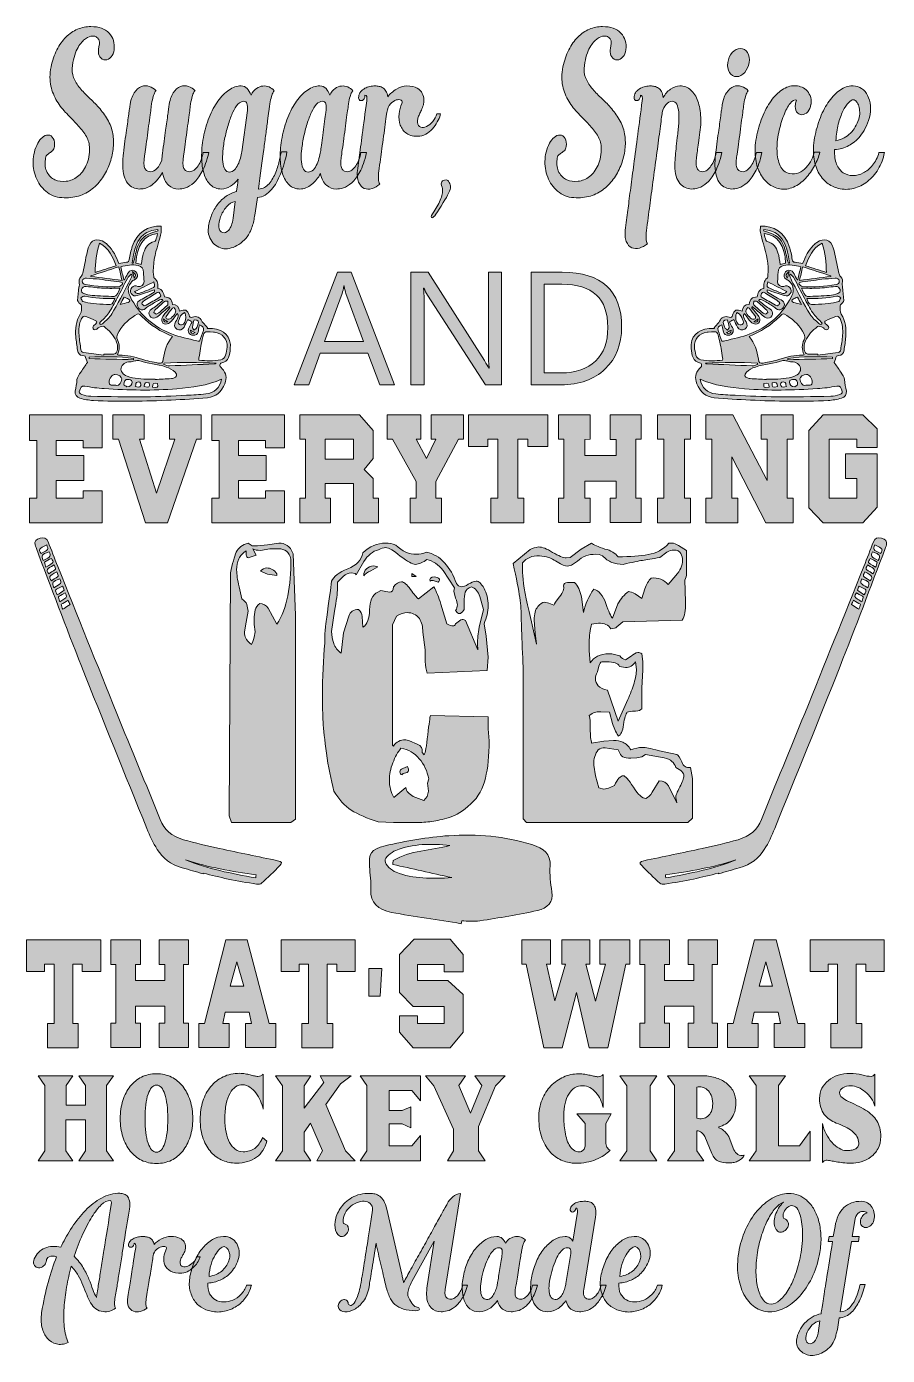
# Model space of a CAD drawing. Header units: inches. Extents: x 0.5 to 6.17, y -8.94 to -0.2.
import ezdxf

# ---------------------------------------------------------------- set-up
doc = ezdxf.new("R2010")
doc.units = ezdxf.units.IN
doc.header["$MEASUREMENT"] = 0
doc.layers.add('Layer 1', color=7, linetype='Continuous')

# ---------------------------------------------------------------- blocks, each defined once
blk = doc.blocks.new('block 4')
at = {"layer": 'Layer 1', "true_color": 0xf2f2f2}
h = blk.add_hatch(color=7, dxfattribs=at)
h.dxf.hatch_style = 2
edge = h.paths.add_edge_path()
edge.add_spline(control_points=[(1.0827, -8.5929), (1.0827, -8.6026), (1.0833, -8.6102), (1.0846, -8.6158), (1.0859, -8.622), (1.0874, -8.6262), (1.0893, -8.6282), (1.0786, -8.6366), (1.0659, -8.6428), (1.0511, -8.647), (1.0363, -8.6511), (1.0223, -8.6522), (1.0091, -8.6501), (0.9889, -8.648), (0.9722, -8.6418), (0.959, -8.6314), (0.9458, -8.621), (0.9345, -8.6078), (0.925, -8.5919), (0.9156, -8.5759), (0.9071, -8.5581), (0.8995, -8.5383), (0.892, -8.5185), (0.8838, -8.4979), (0.875, -8.4764), (0.8662, -8.4549), (0.8556, -8.4334), (0.8434, -8.4119), (0.8311, -8.3905), (0.8158, -8.3703), (0.7976, -8.3516), (0.7856, -8.3967), (0.7755, -8.4425), (0.7673, -8.4889), (0.7592, -8.5353), (0.7536, -8.5804), (0.7508, -8.6241), (0.748, -8.6678), (0.7485, -8.7092), (0.7522, -8.7484), (0.756, -8.7875), (0.7642, -8.8227), (0.7768, -8.8539), (0.7491, -8.8657), (0.7234, -8.8686), (0.6998, -8.8628), (0.6762, -8.8569), (0.6564, -8.8444), (0.6403, -8.8253), (0.6243, -8.8062), (0.6126, -8.7822), (0.6054, -8.753), (0.5982, -8.7239), (0.5974, -8.692), (0.603, -8.6574), (0.615, -8.5846), (0.6293, -8.518), (0.646, -8.4577), (0.6627, -8.3974), (0.6811, -8.3412), (0.7012, -8.2892), (0.6811, -8.283), (0.6649, -8.283), (0.6526, -8.2892), (0.6403, -8.2955), (0.6345, -8.3038), (0.6351, -8.3142), (0.6339, -8.3197), (0.6326, -8.3242), (0.6314, -8.3277), (0.627, -8.3395), (0.6191, -8.3487), (0.6078, -8.3553), (0.5964, -8.3619), (0.5851, -8.3634), (0.5738, -8.3599), (0.5631, -8.3565), (0.5558, -8.3494), (0.552, -8.3386), (0.5483, -8.3279), (0.5489, -8.3163), (0.5539, -8.3038), (0.5609, -8.2872), (0.5705, -8.2728), (0.5827, -8.2606), (0.595, -8.2485), (0.609, -8.2391), (0.6248, -8.2325), (0.6405, -8.226), (0.6573, -8.2222), (0.6753, -8.2211), (0.6932, -8.2201), (0.711, -8.222), (0.7286, -8.2268), (0.7469, -8.1894), (0.7686, -8.1504), (0.7938, -8.1098), (0.819, -8.0693), (0.8473, -8.0318), (0.8788, -7.9975), (0.9102, -7.9632), (0.9449, -7.9344), (0.9826, -7.9112), (1.0204, -7.888), (1.061, -7.8746), (1.1044, -7.8712), (1.1044, -7.8712), (1.1101, -7.8712), (1.1101, -7.8712), (1.1196, -7.8712), (1.1293, -7.8724), (1.1394, -7.8748), (1.1494, -7.8773), (1.1579, -7.8821), (1.1649, -7.8894), (1.1718, -7.8966), (1.177, -7.9071), (1.1805, -7.9206), (1.1839, -7.9341), (1.1838, -7.9523), (1.18, -7.9752), (1.1624, -8.0833), (1.1469, -8.1793), (1.1337, -8.2632), (1.1281, -8.2993), (1.1224, -8.3346), (1.1167, -8.3693), (1.1111, -8.404), (1.1062, -8.4348), (1.1021, -8.4619), (1.098, -8.4889), (1.0931, -8.5191), (1.0874, -8.5523), (1.0843, -8.5697), (1.0827, -8.5832), (1.0827, -8.5929)], knot_values=[0, 0, 0, 0, 1, 1, 1, 2, 2, 2, 3, 3, 3, 4, 4, 4, 5, 5, 5, 6, 6, 6, 7, 7, 7, 8, 8, 8, 9, 9, 9, 10, 10, 10, 11, 11, 11, 12, 12, 12, 13, 13, 13, 14, 14, 14, 15, 15, 15, 16, 16, 16, 17, 17, 17, 18, 18, 18, 19, 19, 19, 20, 20, 20, 21, 21, 21, 22, 22, 22, 23, 23, 23, 24, 24, 24, 25, 25, 25, 26, 26, 26, 27, 27, 27, 28, 28, 28, 29, 29, 29, 30, 30, 30, 31, 31, 31, 32, 32, 32, 33, 33, 33, 34, 34, 34, 35, 35, 35, 36, 36, 36, 37, 37, 37, 38, 38, 38, 39, 39, 39, 40, 40, 40, 41, 41, 41, 42, 42, 42, 43, 43, 43, 44, 44, 44, 45, 45, 45, 45], degree=3, periodic=1)
edge = h.paths.add_edge_path()
edge.add_spline(control_points=[(0.8164, -8.2861), (0.8416, -8.3111), (0.8618, -8.3365), (0.8769, -8.3625), (0.892, -8.3885), (0.9044, -8.4135), (0.9142, -8.4374), (0.9239, -8.4613), (0.9323, -8.4835), (0.9392, -8.504), (0.9461, -8.5244), (0.9543, -8.5419), (0.9637, -8.5565), (0.9637, -8.5565), (0.9637, -8.5523), (0.9637, -8.5523), (0.9694, -8.517), (0.9746, -8.4851), (0.9793, -8.4567), (0.9841, -8.4282), (0.9892, -8.3958), (0.9949, -8.3594), (1.0006, -8.323), (1.0066, -8.2858), (1.0129, -8.2476), (1.0273, -8.1589), (1.0434, -8.058), (1.061, -7.945), (1.0635, -7.9291), (1.061, -7.9204), (1.0535, -7.919), (1.0352, -7.919), (1.0158, -7.9287), (0.9954, -7.9481), (0.9749, -7.9675), (0.9543, -7.9939), (0.9335, -8.0272), (0.9128, -8.0604), (0.8923, -8.0993), (0.8722, -8.1436), (0.852, -8.188), (0.8334, -8.2355), (0.8164, -8.2861)], knot_values=[0, 0, 0, 0, 1, 1, 1, 2, 2, 2, 3, 3, 3, 4, 4, 4, 5, 5, 5, 6, 6, 6, 7, 7, 7, 8, 8, 8, 9, 9, 9, 10, 10, 10, 11, 11, 11, 12, 12, 12, 13, 13, 13, 14, 14, 14, 14], degree=3, periodic=1)
at = {"layer": 'Layer 1', "lineweight": 0}
for points, knots in [([(1.0827, -8.5929), (1.0827, -8.6026), (1.0833, -8.6102), (1.0846, -8.6158), (1.0859, -8.622), (1.0874, -8.6262), (1.0893, -8.6282), (1.0786, -8.6366), (1.0659, -8.6428), (1.0511, -8.647), (1.0363, -8.6511), (1.0223, -8.6522), (1.0091, -8.6501), (0.9889, -8.648), (0.9722, -8.6418), (0.959, -8.6314), (0.9458, -8.621), (0.9345, -8.6078), (0.925, -8.5919), (0.9156, -8.5759), (0.9071, -8.5581), (0.8995, -8.5383), (0.892, -8.5185), (0.8838, -8.4979), (0.875, -8.4764), (0.8662, -8.4549), (0.8556, -8.4334), (0.8434, -8.4119), (0.8311, -8.3905), (0.8158, -8.3703), (0.7976, -8.3516), (0.7856, -8.3967), (0.7755, -8.4425), (0.7673, -8.4889), (0.7592, -8.5353), (0.7536, -8.5804), (0.7508, -8.6241), (0.748, -8.6678), (0.7485, -8.7092), (0.7522, -8.7484), (0.756, -8.7875), (0.7642, -8.8227), (0.7768, -8.8539), (0.7491, -8.8657), (0.7234, -8.8686), (0.6998, -8.8628), (0.6762, -8.8569), (0.6564, -8.8444), (0.6403, -8.8253), (0.6243, -8.8062), (0.6126, -8.7822), (0.6054, -8.753), (0.5982, -8.7239), (0.5974, -8.692), (0.603, -8.6574), (0.615, -8.5846), (0.6293, -8.518), (0.646, -8.4577), (0.6627, -8.3974), (0.6811, -8.3412), (0.7012, -8.2892), (0.6811, -8.283), (0.6649, -8.283), (0.6526, -8.2892), (0.6403, -8.2955), (0.6345, -8.3038), (0.6351, -8.3142), (0.6339, -8.3197), (0.6326, -8.3242), (0.6314, -8.3277), (0.627, -8.3395), (0.6191, -8.3487), (0.6078, -8.3553), (0.5964, -8.3619), (0.5851, -8.3634), (0.5738, -8.3599), (0.5631, -8.3565), (0.5558, -8.3494), (0.552, -8.3386), (0.5483, -8.3279), (0.5489, -8.3163), (0.5539, -8.3038), (0.5609, -8.2872), (0.5705, -8.2728), (0.5827, -8.2606), (0.595, -8.2485), (0.609, -8.2391), (0.6248, -8.2325), (0.6405, -8.226), (0.6573, -8.2222), (0.6753, -8.2211), (0.6932, -8.2201), (0.711, -8.222), (0.7286, -8.2268), (0.7469, -8.1894), (0.7686, -8.1504), (0.7938, -8.1098), (0.819, -8.0693), (0.8473, -8.0318), (0.8788, -7.9975), (0.9102, -7.9632), (0.9449, -7.9344), (0.9826, -7.9112), (1.0204, -7.888), (1.061, -7.8746), (1.1044, -7.8712), (1.1044, -7.8712), (1.1101, -7.8712), (1.1101, -7.8712), (1.1196, -7.8712), (1.1293, -7.8724), (1.1394, -7.8748), (1.1494, -7.8773), (1.1579, -7.8821), (1.1649, -7.8894), (1.1718, -7.8966), (1.177, -7.9071), (1.1805, -7.9206), (1.1839, -7.9341), (1.1838, -7.9523), (1.18, -7.9752), (1.1624, -8.0833), (1.1469, -8.1793), (1.1337, -8.2632), (1.1281, -8.2993), (1.1224, -8.3346), (1.1167, -8.3693), (1.1111, -8.404), (1.1062, -8.4348), (1.1021, -8.4619), (1.098, -8.4889), (1.0931, -8.5191), (1.0874, -8.5523), (1.0843, -8.5697), (1.0827, -8.5832), (1.0827, -8.5929)], [0, 0, 0, 0, 1, 1, 1, 2, 2, 2, 3, 3, 3, 4, 4, 4, 5, 5, 5, 6, 6, 6, 7, 7, 7, 8, 8, 8, 9, 9, 9, 10, 10, 10, 11, 11, 11, 12, 12, 12, 13, 13, 13, 14, 14, 14, 15, 15, 15, 16, 16, 16, 17, 17, 17, 18, 18, 18, 19, 19, 19, 20, 20, 20, 21, 21, 21, 22, 22, 22, 23, 23, 23, 24, 24, 24, 25, 25, 25, 26, 26, 26, 27, 27, 27, 28, 28, 28, 29, 29, 29, 30, 30, 30, 31, 31, 31, 32, 32, 32, 33, 33, 33, 34, 34, 34, 35, 35, 35, 36, 36, 36, 37, 37, 37, 38, 38, 38, 39, 39, 39, 40, 40, 40, 41, 41, 41, 42, 42, 42, 43, 43, 43, 44, 44, 44, 45, 45, 45, 45]), ([(0.8164, -8.2861), (0.8416, -8.3111), (0.8618, -8.3365), (0.8769, -8.3625), (0.892, -8.3885), (0.9044, -8.4135), (0.9142, -8.4374), (0.9239, -8.4613), (0.9323, -8.4835), (0.9392, -8.504), (0.9461, -8.5244), (0.9543, -8.5419), (0.9637, -8.5565), (0.9637, -8.5565), (0.9637, -8.5523), (0.9637, -8.5523), (0.9694, -8.517), (0.9746, -8.4851), (0.9793, -8.4567), (0.9841, -8.4282), (0.9892, -8.3958), (0.9949, -8.3594), (1.0006, -8.323), (1.0066, -8.2858), (1.0129, -8.2476), (1.0273, -8.1589), (1.0434, -8.058), (1.061, -7.945), (1.0635, -7.9291), (1.061, -7.9204), (1.0535, -7.919), (1.0352, -7.919), (1.0158, -7.9287), (0.9954, -7.9481), (0.9749, -7.9675), (0.9543, -7.9939), (0.9335, -8.0272), (0.9128, -8.0604), (0.8923, -8.0993), (0.8722, -8.1436), (0.852, -8.188), (0.8334, -8.2355), (0.8164, -8.2861)], [0, 0, 0, 0, 1, 1, 1, 2, 2, 2, 3, 3, 3, 4, 4, 4, 5, 5, 5, 6, 6, 6, 7, 7, 7, 8, 8, 8, 9, 9, 9, 10, 10, 10, 11, 11, 11, 12, 12, 12, 13, 13, 13, 14, 14, 14, 14])]:
    blk.add_open_spline(points, degree=3, knots=knots, dxfattribs=at)
blk = doc.blocks.new('block 5')
at = {"layer": 'Layer 1', "true_color": 0xf2f2f2}
h = blk.add_hatch(color=7, dxfattribs=at)
h.dxf.hatch_style = 2
edge = h.paths.add_edge_path()
edge.add_spline(control_points=[(1.6455, -8.2903), (1.643, -8.2986), (1.6384, -8.3086), (1.6318, -8.3204), (1.6252, -8.3322), (1.6167, -8.3435), (1.6063, -8.3542), (1.5959, -8.365), (1.584, -8.3745), (1.5704, -8.3828), (1.5569, -8.3911), (1.5419, -8.396), (1.5256, -8.3974), (1.4935, -8.3995), (1.4686, -8.3951), (1.451, -8.3844), (1.4334, -8.3736), (1.4211, -8.3601), (1.4142, -8.3438), (1.4072, -8.3275), (1.4049, -8.3099), (1.4071, -8.2908), (1.4093, -8.2717), (1.4145, -8.2549), (1.4227, -8.2403), (1.4271, -8.2327), (1.4256, -8.2273), (1.4184, -8.2242), (1.4112, -8.2211), (1.402, -8.2209), (1.391, -8.2237), (1.38, -8.2265), (1.369, -8.2327), (1.358, -8.2424), (1.347, -8.2521), (1.3399, -8.2657), (1.3367, -8.283), (1.3348, -8.2948), (1.3325, -8.3095), (1.3297, -8.3272), (1.3268, -8.3449), (1.3238, -8.3636), (1.3207, -8.3833), (1.3175, -8.4031), (1.3142, -8.423), (1.3108, -8.4431), (1.3073, -8.4633), (1.3043, -8.4813), (1.3018, -8.4972), (1.2993, -8.5132), (1.2964, -8.5315), (1.2933, -8.5523), (1.2901, -8.5697), (1.2886, -8.5832), (1.2886, -8.5929), (1.2886, -8.6026), (1.2892, -8.6102), (1.2905, -8.6158), (1.2917, -8.622), (1.2936, -8.6262), (1.2961, -8.6282), (1.2829, -8.638), (1.2681, -8.6449), (1.2517, -8.649), (1.2354, -8.6532), (1.2204, -8.6528), (1.2069, -8.648), (1.1933, -8.6432), (1.1827, -8.6331), (1.1748, -8.6178), (1.1669, -8.6026), (1.1652, -8.5808), (1.1696, -8.5523), (1.1727, -8.5329), (1.1756, -8.5156), (1.1781, -8.5003), (1.1806, -8.4851), (1.1834, -8.4678), (1.1866, -8.4483), (1.1897, -8.4289), (1.1929, -8.4092), (1.196, -8.3891), (1.2036, -8.3412), (1.2121, -8.2875), (1.2215, -8.2279), (1.2247, -8.2099), (1.2212, -8.2008), (1.2111, -8.2008), (1.2111, -8.2008), (1.2111, -8.2071), (1.2111, -8.2071), (1.2099, -8.2126), (1.2072, -8.2173), (1.2031, -8.2211), (1.199, -8.2249), (1.1945, -8.2268), (1.1894, -8.2268), (1.1844, -8.2268), (1.1805, -8.2249), (1.1776, -8.2211), (1.1748, -8.2173), (1.174, -8.2126), (1.1753, -8.2071), (1.1765, -8.1981), (1.1805, -8.1903), (1.1871, -8.1837), (1.1937, -8.1771), (1.2015, -8.1717), (1.2107, -8.1675), (1.2198, -8.1634), (1.2296, -8.1605), (1.2399, -8.1587), (1.2503, -8.157), (1.2602, -8.1561), (1.2697, -8.1561), (1.2772, -8.1561), (1.2849, -8.1568), (1.2928, -8.1582), (1.3007, -8.1596), (1.3079, -8.162), (1.3145, -8.1655), (1.3212, -8.1689), (1.327, -8.1742), (1.332, -8.1811), (1.337, -8.188), (1.3405, -8.197), (1.3424, -8.2081), (1.355, -8.1943), (1.3713, -8.1821), (1.3915, -8.1717), (1.4116, -8.1613), (1.4318, -8.1561), (1.4519, -8.1561), (1.4771, -8.1561), (1.4966, -8.1596), (1.5105, -8.1665), (1.5243, -8.1734), (1.5342, -8.182), (1.5402, -8.192), (1.5462, -8.2021), (1.5492, -8.2121), (1.5492, -8.2222), (1.5492, -8.2322), (1.5483, -8.2403), (1.5464, -8.2466), (1.5432, -8.2563), (1.5396, -8.2648), (1.5355, -8.2721), (1.5314, -8.2794), (1.5276, -8.2861), (1.5242, -8.2923), (1.5207, -8.2986), (1.5179, -8.3047), (1.5157, -8.3105), (1.5135, -8.3164), (1.5127, -8.3229), (1.5133, -8.3298), (1.5152, -8.3437), (1.5212, -8.3518), (1.5313, -8.3542), (1.5413, -8.3567), (1.5525, -8.3554), (1.5648, -8.3506), (1.5771, -8.3457), (1.5889, -8.3378), (1.6002, -8.3267), (1.6115, -8.3156), (1.6197, -8.3034), (1.6247, -8.2903), (1.6247, -8.2903), (1.6455, -8.2903), (1.6455, -8.2903)], knot_values=[0, 0, 0, 0, 1, 1, 1, 2, 2, 2, 3, 3, 3, 4, 4, 4, 5, 5, 5, 6, 6, 6, 7, 7, 7, 8, 8, 8, 9, 9, 9, 10, 10, 10, 11, 11, 11, 12, 12, 12, 13, 13, 13, 14, 14, 14, 15, 15, 15, 16, 16, 16, 17, 17, 17, 18, 18, 18, 19, 19, 19, 20, 20, 20, 21, 21, 21, 22, 22, 22, 23, 23, 23, 24, 24, 24, 25, 25, 25, 26, 26, 26, 27, 27, 27, 28, 28, 28, 29, 29, 29, 30, 30, 30, 31, 31, 31, 32, 32, 32, 33, 33, 33, 34, 34, 34, 35, 35, 35, 36, 36, 36, 37, 37, 37, 38, 38, 38, 39, 39, 39, 40, 40, 40, 41, 41, 41, 42, 42, 42, 43, 43, 43, 44, 44, 44, 45, 45, 45, 46, 46, 46, 47, 47, 47, 48, 48, 48, 49, 49, 49, 50, 50, 50, 51, 51, 51, 52, 52, 52, 53, 53, 53, 54, 54, 54, 55, 55, 55, 56, 56, 56, 57, 57, 57, 57], degree=3, periodic=1)
at = {"layer": 'Layer 1', "lineweight": 0}
blk.add_open_spline([(1.6455, -8.2903), (1.643, -8.2986), (1.6384, -8.3086), (1.6318, -8.3204), (1.6252, -8.3322), (1.6167, -8.3435), (1.6063, -8.3542), (1.5959, -8.365), (1.584, -8.3745), (1.5704, -8.3828), (1.5569, -8.3911), (1.5419, -8.396), (1.5256, -8.3974), (1.4935, -8.3995), (1.4686, -8.3951), (1.451, -8.3844), (1.4334, -8.3736), (1.4211, -8.3601), (1.4142, -8.3438), (1.4072, -8.3275), (1.4049, -8.3099), (1.4071, -8.2908), (1.4093, -8.2717), (1.4145, -8.2549), (1.4227, -8.2403), (1.4271, -8.2327), (1.4256, -8.2273), (1.4184, -8.2242), (1.4112, -8.2211), (1.402, -8.2209), (1.391, -8.2237), (1.38, -8.2265), (1.369, -8.2327), (1.358, -8.2424), (1.347, -8.2521), (1.3399, -8.2657), (1.3367, -8.283), (1.3348, -8.2948), (1.3325, -8.3095), (1.3297, -8.3272), (1.3268, -8.3449), (1.3238, -8.3636), (1.3207, -8.3833), (1.3175, -8.4031), (1.3142, -8.423), (1.3108, -8.4431), (1.3073, -8.4633), (1.3043, -8.4813), (1.3018, -8.4972), (1.2993, -8.5132), (1.2964, -8.5315), (1.2933, -8.5523), (1.2901, -8.5697), (1.2886, -8.5832), (1.2886, -8.5929), (1.2886, -8.6026), (1.2892, -8.6102), (1.2905, -8.6158), (1.2917, -8.622), (1.2936, -8.6262), (1.2961, -8.6282), (1.2829, -8.638), (1.2681, -8.6449), (1.2517, -8.649), (1.2354, -8.6532), (1.2204, -8.6528), (1.2069, -8.648), (1.1933, -8.6432), (1.1827, -8.6331), (1.1748, -8.6178), (1.1669, -8.6026), (1.1652, -8.5808), (1.1696, -8.5523), (1.1727, -8.5329), (1.1756, -8.5156), (1.1781, -8.5003), (1.1806, -8.4851), (1.1834, -8.4678), (1.1866, -8.4483), (1.1897, -8.4289), (1.1929, -8.4092), (1.196, -8.3891), (1.2036, -8.3412), (1.2121, -8.2875), (1.2215, -8.2279), (1.2247, -8.2099), (1.2212, -8.2008), (1.2111, -8.2008), (1.2111, -8.2008), (1.2111, -8.2071), (1.2111, -8.2071), (1.2099, -8.2126), (1.2072, -8.2173), (1.2031, -8.2211), (1.199, -8.2249), (1.1945, -8.2268), (1.1894, -8.2268), (1.1844, -8.2268), (1.1805, -8.2249), (1.1776, -8.2211), (1.1748, -8.2173), (1.174, -8.2126), (1.1753, -8.2071), (1.1765, -8.1981), (1.1805, -8.1903), (1.1871, -8.1837), (1.1937, -8.1771), (1.2015, -8.1717), (1.2107, -8.1675), (1.2198, -8.1634), (1.2296, -8.1605), (1.2399, -8.1587), (1.2503, -8.157), (1.2602, -8.1561), (1.2697, -8.1561), (1.2772, -8.1561), (1.2849, -8.1568), (1.2928, -8.1582), (1.3007, -8.1596), (1.3079, -8.162), (1.3145, -8.1655), (1.3212, -8.1689), (1.327, -8.1742), (1.332, -8.1811), (1.337, -8.188), (1.3405, -8.197), (1.3424, -8.2081), (1.355, -8.1943), (1.3713, -8.1821), (1.3915, -8.1717), (1.4116, -8.1613), (1.4318, -8.1561), (1.4519, -8.1561), (1.4771, -8.1561), (1.4966, -8.1596), (1.5105, -8.1665), (1.5243, -8.1734), (1.5342, -8.182), (1.5402, -8.192), (1.5462, -8.2021), (1.5492, -8.2121), (1.5492, -8.2222), (1.5492, -8.2322), (1.5483, -8.2403), (1.5464, -8.2466), (1.5432, -8.2563), (1.5396, -8.2648), (1.5355, -8.2721), (1.5314, -8.2794), (1.5276, -8.2861), (1.5242, -8.2923), (1.5207, -8.2986), (1.5179, -8.3047), (1.5157, -8.3105), (1.5135, -8.3164), (1.5127, -8.3229), (1.5133, -8.3298), (1.5152, -8.3437), (1.5212, -8.3518), (1.5313, -8.3542), (1.5413, -8.3567), (1.5525, -8.3554), (1.5648, -8.3506), (1.5771, -8.3457), (1.5889, -8.3378), (1.6002, -8.3267), (1.6115, -8.3156), (1.6197, -8.3034), (1.6247, -8.2903), (1.6247, -8.2903), (1.6455, -8.2903), (1.6455, -8.2903)], degree=3, knots=[0, 0, 0, 0, 1, 1, 1, 2, 2, 2, 3, 3, 3, 4, 4, 4, 5, 5, 5, 6, 6, 6, 7, 7, 7, 8, 8, 8, 9, 9, 9, 10, 10, 10, 11, 11, 11, 12, 12, 12, 13, 13, 13, 14, 14, 14, 15, 15, 15, 16, 16, 16, 17, 17, 17, 18, 18, 18, 19, 19, 19, 20, 20, 20, 21, 21, 21, 22, 22, 22, 23, 23, 23, 24, 24, 24, 25, 25, 25, 26, 26, 26, 27, 27, 27, 28, 28, 28, 29, 29, 29, 30, 30, 30, 31, 31, 31, 32, 32, 32, 33, 33, 33, 34, 34, 34, 35, 35, 35, 36, 36, 36, 37, 37, 37, 38, 38, 38, 39, 39, 39, 40, 40, 40, 41, 41, 41, 42, 42, 42, 43, 43, 43, 44, 44, 44, 45, 45, 45, 46, 46, 46, 47, 47, 47, 48, 48, 48, 49, 49, 49, 50, 50, 50, 51, 51, 51, 52, 52, 52, 53, 53, 53, 54, 54, 54, 55, 55, 55, 56, 56, 56, 57, 57, 57, 57], dxfattribs=at)
blk = doc.blocks.new('block 6')
at = {"layer": 'Layer 1', "true_color": 0xf2f2f2}
h = blk.add_hatch(color=7, dxfattribs=at)
h.dxf.hatch_style = 2
edge = h.paths.add_edge_path()
edge.add_spline(control_points=[(1.9826, -8.4764), (1.9757, -8.5055), (1.9636, -8.5321), (1.9463, -8.556), (1.9289, -8.5799), (1.9083, -8.5997), (1.8844, -8.6152), (1.8605, -8.6308), (1.834, -8.6418), (1.8051, -8.648), (1.7761, -8.6542), (1.7468, -8.6542), (1.7173, -8.648), (1.694, -8.6432), (1.6723, -8.6341), (1.6521, -8.621), (1.632, -8.6078), (1.6154, -8.5908), (1.6025, -8.57), (1.5896, -8.5492), (1.581, -8.5249), (1.5766, -8.4972), (1.5722, -8.4695), (1.5737, -8.4386), (1.5813, -8.4047), (1.5888, -8.3707), (1.5999, -8.3385), (1.6143, -8.3079), (1.6288, -8.2774), (1.6457, -8.2511), (1.6649, -8.2289), (1.6841, -8.2067), (1.705, -8.189), (1.7277, -8.1759), (1.7503, -8.1627), (1.7739, -8.1561), (1.7985, -8.1561), (1.7985, -8.1561), (1.8023, -8.1561), (1.8023, -8.1561), (1.8205, -8.1561), (1.8369, -8.1603), (1.8514, -8.1686), (1.8658, -8.1769), (1.8773, -8.1882), (1.8858, -8.2024), (1.8943, -8.2166), (1.8997, -8.2329), (1.9019, -8.2513), (1.9041, -8.2696), (1.902, -8.2885), (1.8957, -8.3079), (1.8894, -8.3274), (1.8817, -8.3443), (1.8726, -8.3589), (1.8635, -8.3735), (1.8537, -8.3861), (1.8433, -8.3969), (1.8329, -8.4076), (1.8221, -8.4166), (1.8107, -8.4239), (1.7994, -8.4312), (1.7884, -8.4373), (1.7777, -8.4421), (1.7525, -8.4539), (1.7254, -8.4605), (1.6965, -8.4619), (1.6946, -8.4903), (1.6984, -8.5137), (1.7078, -8.5321), (1.7173, -8.5504), (1.73, -8.5641), (1.7461, -8.5731), (1.7621, -8.5821), (1.7804, -8.5866), (1.8008, -8.5866), (1.8213, -8.5866), (1.8411, -8.5825), (1.8603, -8.5742), (1.8795, -8.5659), (1.8973, -8.5535), (1.9137, -8.5372), (1.93, -8.521), (1.9423, -8.5007), (1.9505, -8.4764), (1.9505, -8.4764), (1.9826, -8.4764), (1.9826, -8.4764)], knot_values=[0, 0, 0, 0, 1, 1, 1, 2, 2, 2, 3, 3, 3, 4, 4, 4, 5, 5, 5, 6, 6, 6, 7, 7, 7, 8, 8, 8, 9, 9, 9, 10, 10, 10, 11, 11, 11, 12, 12, 12, 13, 13, 13, 14, 14, 14, 15, 15, 15, 16, 16, 16, 17, 17, 17, 18, 18, 18, 19, 19, 19, 20, 20, 20, 21, 21, 21, 22, 22, 22, 23, 23, 23, 24, 24, 24, 25, 25, 25, 26, 26, 26, 27, 27, 27, 28, 28, 28, 29, 29, 29, 29], degree=3, periodic=1)
edge = h.paths.add_edge_path()
edge.add_spline(control_points=[(1.8344, -8.3163), (1.8388, -8.3052), (1.8408, -8.2941), (1.8405, -8.283), (1.8402, -8.2719), (1.8384, -8.262), (1.8353, -8.2534), (1.8321, -8.2447), (1.8277, -8.2376), (1.8221, -8.232), (1.8164, -8.2265), (1.8104, -8.2234), (1.8041, -8.2227), (1.796, -8.2227), (1.7865, -8.2273), (1.7758, -8.2367), (1.7651, -8.2461), (1.7546, -8.2596), (1.7442, -8.2773), (1.7338, -8.2949), (1.7248, -8.3157), (1.7173, -8.3397), (1.7097, -8.3636), (1.7053, -8.3901), (1.704, -8.4192), (1.738, -8.413), (1.7657, -8.401), (1.7871, -8.3833), (1.8085, -8.3657), (1.8243, -8.3433), (1.8344, -8.3163)], knot_values=[0, 0, 0, 0, 1, 1, 1, 2, 2, 2, 3, 3, 3, 4, 4, 4, 5, 5, 5, 6, 6, 6, 7, 7, 7, 8, 8, 8, 9, 9, 9, 10, 10, 10, 10], degree=3, periodic=1)
at = {"layer": 'Layer 1', "lineweight": 0}
for points, knots in [([(1.9826, -8.4764), (1.9757, -8.5055), (1.9636, -8.5321), (1.9463, -8.556), (1.9289, -8.5799), (1.9083, -8.5997), (1.8844, -8.6152), (1.8605, -8.6308), (1.834, -8.6418), (1.8051, -8.648), (1.7761, -8.6542), (1.7468, -8.6542), (1.7173, -8.648), (1.694, -8.6432), (1.6723, -8.6341), (1.6521, -8.621), (1.632, -8.6078), (1.6154, -8.5908), (1.6025, -8.57), (1.5896, -8.5492), (1.581, -8.5249), (1.5766, -8.4972), (1.5722, -8.4695), (1.5737, -8.4386), (1.5813, -8.4047), (1.5888, -8.3707), (1.5999, -8.3385), (1.6143, -8.3079), (1.6288, -8.2774), (1.6457, -8.2511), (1.6649, -8.2289), (1.6841, -8.2067), (1.705, -8.189), (1.7277, -8.1759), (1.7503, -8.1627), (1.7739, -8.1561), (1.7985, -8.1561), (1.7985, -8.1561), (1.8023, -8.1561), (1.8023, -8.1561), (1.8205, -8.1561), (1.8369, -8.1603), (1.8514, -8.1686), (1.8658, -8.1769), (1.8773, -8.1882), (1.8858, -8.2024), (1.8943, -8.2166), (1.8997, -8.2329), (1.9019, -8.2513), (1.9041, -8.2696), (1.902, -8.2885), (1.8957, -8.3079), (1.8894, -8.3274), (1.8817, -8.3443), (1.8726, -8.3589), (1.8635, -8.3735), (1.8537, -8.3861), (1.8433, -8.3969), (1.8329, -8.4076), (1.8221, -8.4166), (1.8107, -8.4239), (1.7994, -8.4312), (1.7884, -8.4373), (1.7777, -8.4421), (1.7525, -8.4539), (1.7254, -8.4605), (1.6965, -8.4619), (1.6946, -8.4903), (1.6984, -8.5137), (1.7078, -8.5321), (1.7173, -8.5504), (1.73, -8.5641), (1.7461, -8.5731), (1.7621, -8.5821), (1.7804, -8.5866), (1.8008, -8.5866), (1.8213, -8.5866), (1.8411, -8.5825), (1.8603, -8.5742), (1.8795, -8.5659), (1.8973, -8.5535), (1.9137, -8.5372), (1.93, -8.521), (1.9423, -8.5007), (1.9505, -8.4764), (1.9505, -8.4764), (1.9826, -8.4764), (1.9826, -8.4764)], [0, 0, 0, 0, 1, 1, 1, 2, 2, 2, 3, 3, 3, 4, 4, 4, 5, 5, 5, 6, 6, 6, 7, 7, 7, 8, 8, 8, 9, 9, 9, 10, 10, 10, 11, 11, 11, 12, 12, 12, 13, 13, 13, 14, 14, 14, 15, 15, 15, 16, 16, 16, 17, 17, 17, 18, 18, 18, 19, 19, 19, 20, 20, 20, 21, 21, 21, 22, 22, 22, 23, 23, 23, 24, 24, 24, 25, 25, 25, 26, 26, 26, 27, 27, 27, 28, 28, 28, 29, 29, 29, 29]), ([(1.8344, -8.3163), (1.8388, -8.3052), (1.8408, -8.2941), (1.8405, -8.283), (1.8402, -8.2719), (1.8384, -8.262), (1.8353, -8.2534), (1.8321, -8.2447), (1.8277, -8.2376), (1.8221, -8.232), (1.8164, -8.2265), (1.8104, -8.2234), (1.8041, -8.2227), (1.796, -8.2227), (1.7865, -8.2273), (1.7758, -8.2367), (1.7651, -8.2461), (1.7546, -8.2596), (1.7442, -8.2773), (1.7338, -8.2949), (1.7248, -8.3157), (1.7173, -8.3397), (1.7097, -8.3636), (1.7053, -8.3901), (1.704, -8.4192), (1.738, -8.413), (1.7657, -8.401), (1.7871, -8.3833), (1.8085, -8.3657), (1.8243, -8.3433), (1.8344, -8.3163)], [0, 0, 0, 0, 1, 1, 1, 2, 2, 2, 3, 3, 3, 4, 4, 4, 5, 5, 5, 6, 6, 6, 7, 7, 7, 8, 8, 8, 9, 9, 9, 10, 10, 10, 10])]:
    blk.add_open_spline(points, degree=3, knots=knots, dxfattribs=at)
blk = doc.blocks.new('block 7')
at = {"layer": 'Layer 1', "true_color": 0xf2f2f2}
h = blk.add_hatch(color=7, dxfattribs=at)
h.dxf.hatch_style = 2
edge = h.paths.add_edge_path()
edge.add_spline(control_points=[(3.2952, -8.5679), (3.3033, -8.5679), (3.3115, -8.5653), (3.3197, -8.5601), (3.3279, -8.5549), (3.3354, -8.5482), (3.3424, -8.5398), (3.3493, -8.5315), (3.3553, -8.5218), (3.3603, -8.5107), (3.3653, -8.4996), (3.3694, -8.4882), (3.3726, -8.4764), (3.3726, -8.4764), (3.4047, -8.4764), (3.4047, -8.4764), (3.3934, -8.5152), (3.3801, -8.5461), (3.365, -8.569), (3.3499, -8.5919), (3.3343, -8.6094), (3.3183, -8.6215), (3.3022, -8.6336), (3.2865, -8.6416), (3.2711, -8.6454), (3.2556, -8.6492), (3.2419, -8.6511), (3.23, -8.6511), (3.2042, -8.6511), (3.1821, -8.6421), (3.1639, -8.6241), (3.1456, -8.6061), (3.1359, -8.5773), (3.1346, -8.5378), (3.134, -8.5218), (3.1356, -8.5024), (3.1393, -8.4795), (3.1393, -8.4795), (3.1856, -8.1873), (3.1856, -8.1873), (3.1856, -8.1873), (3.0383, -8.4515), (3.0383, -8.4515), (3.0308, -8.4646), (3.0248, -8.4775), (3.0204, -8.4899), (3.0166, -8.501), (3.0139, -8.5128), (3.0123, -8.5253), (3.0108, -8.5378), (3.0125, -8.5492), (3.0175, -8.5596), (3.0257, -8.5777), (3.0344, -8.592), (3.0435, -8.6028), (3.0526, -8.6135), (3.0625, -8.6196), (3.0732, -8.621), (3.0821, -8.623), (3.0868, -8.6274), (3.0874, -8.634), (3.088, -8.6406), (3.0802, -8.6438), (3.0638, -8.6438), (3.0317, -8.6438), (3.0046, -8.6406), (2.9826, -8.634), (2.9605, -8.6274), (2.942, -8.6172), (2.9269, -8.6033), (2.9118, -8.5894), (2.8993, -8.5714), (2.8896, -8.5492), (2.8798, -8.527), (2.8715, -8.5007), (2.8646, -8.4702), (2.8551, -8.4314), (2.8449, -8.3882), (2.8339, -8.3407), (2.8229, -8.2932), (2.8123, -8.2466), (2.8022, -8.2008), (2.7978, -8.2279), (2.7934, -8.2554), (2.789, -8.2835), (2.7846, -8.3116), (2.7804, -8.3385), (2.7763, -8.3641), (2.7722, -8.3898), (2.7684, -8.413), (2.7649, -8.4338), (2.7615, -8.4546), (2.7588, -8.4716), (2.7569, -8.4847), (2.7506, -8.5249), (2.738, -8.5574), (2.7191, -8.582), (2.7003, -8.6066), (2.68, -8.6246), (2.6582, -8.636), (2.6365, -8.6475), (2.6161, -8.6523), (2.5969, -8.6506), (2.5776, -8.6489), (2.5646, -8.6418), (2.5577, -8.6293), (2.5533, -8.6217), (2.5525, -8.6128), (2.5553, -8.6028), (2.5581, -8.5927), (2.5633, -8.5846), (2.5709, -8.5783), (2.5791, -8.5721), (2.5874, -8.5697), (2.5959, -8.571), (2.6044, -8.5724), (2.6112, -8.5769), (2.6162, -8.5846), (2.6168, -8.586), (2.6175, -8.5875), (2.6181, -8.5892), (2.6187, -8.591), (2.6191, -8.5925), (2.6191, -8.5939), (2.6197, -8.6002), (2.623, -8.605), (2.629, -8.6085), (2.6349, -8.612), (2.6425, -8.6095), (2.6516, -8.6012), (2.6607, -8.5929), (2.6702, -8.5764), (2.68, -8.5518), (2.6897, -8.5272), (2.6987, -8.4899), (2.7069, -8.44), (2.7069, -8.4379), (2.7081, -8.4301), (2.7106, -8.4166), (2.7131, -8.4031), (2.7161, -8.3858), (2.7196, -8.3646), (2.7231, -8.3435), (2.7268, -8.3197), (2.7309, -8.2934), (2.735, -8.267), (2.7393, -8.2403), (2.7437, -8.2133), (2.7538, -8.1495), (2.7651, -8.0778), (2.7777, -7.998), (2.7815, -7.9759), (2.7791, -7.9589), (2.7706, -7.9471), (2.7621, -7.9353), (2.7504, -7.928), (2.7357, -7.9253), (2.7209, -7.9225), (2.7045, -7.924), (2.6866, -7.9299), (2.6686, -7.9358), (2.6519, -7.945), (2.6365, -7.9575), (2.6211, -7.97), (2.6083, -7.9852), (2.5983, -8.0032), (2.5882, -8.0213), (2.5841, -8.0414), (2.586, -8.0636), (2.5866, -8.067), (2.5882, -8.0695), (2.5907, -8.0708), (2.5932, -8.0722), (2.5961, -8.0734), (2.5992, -8.0745), (2.6024, -8.0755), (2.6055, -8.0769), (2.6087, -8.0786), (2.6118, -8.0804), (2.614, -8.0826), (2.6153, -8.0854), (2.6165, -8.0868), (2.6173, -8.0884), (2.6176, -8.0901), (2.6179, -8.0918), (2.6187, -8.0937), (2.62, -8.0958), (2.6225, -8.1076), (2.6208, -8.1189), (2.6148, -8.1296), (2.6088, -8.1404), (2.6005, -8.1482), (2.5898, -8.153), (2.5791, -8.1579), (2.5696, -8.1577), (2.5614, -8.1525), (2.5533, -8.1473), (2.5466, -8.1398), (2.5416, -8.1301), (2.5322, -8.1114), (2.5295, -8.0873), (2.5336, -8.0578), (2.5377, -8.0284), (2.5488, -7.9996), (2.5671, -7.9715), (2.5854, -7.9434), (2.6109, -7.9197), (2.6436, -7.9003), (2.6763, -7.8809), (2.7163, -7.8715), (2.7635, -7.8722), (2.7736, -7.8722), (2.7841, -7.8734), (2.7952, -7.8759), (2.8062, -7.8783), (2.8165, -7.8831), (2.8263, -7.8904), (2.8361, -7.8977), (2.845, -7.9081), (2.8532, -7.9216), (2.8614, -7.9351), (2.868, -7.9533), (2.8731, -7.9762), (2.8731, -7.9762), (2.9722, -8.4047), (2.9722, -8.4047), (2.9741, -8.4144), (2.976, -8.4236), (2.9779, -8.4322), (2.9798, -8.4409), (2.9817, -8.4497), (2.9835, -8.4587), (2.9974, -8.4338), (3.0136, -8.4045), (3.0322, -8.3709), (3.0507, -8.3372), (3.0702, -8.3021), (3.0907, -8.2653), (3.1112, -8.2286), (3.1315, -8.192), (3.1516, -8.1556), (3.1718, -8.1192), (3.1902, -8.0859), (3.2069, -8.0558), (3.2235, -8.0256), (3.2376, -8.0003), (3.2489, -7.9798), (3.2602, -7.9594), (3.2671, -7.9468), (3.2697, -7.9419), (3.2791, -7.9239), (3.2914, -7.9083), (3.3065, -7.8951), (3.3216, -7.8819), (3.3389, -7.8746), (3.3584, -7.8733), (3.3584, -7.8733), (3.2574, -8.5045), (3.2574, -8.5045), (3.2555, -8.5177), (3.2552, -8.5284), (3.2564, -8.5367), (3.2577, -8.545), (3.2602, -8.5515), (3.264, -8.556), (3.2678, -8.5605), (3.2725, -8.5636), (3.2782, -8.5653), (3.2838, -8.5671), (3.2895, -8.5679), (3.2952, -8.5679)], knot_values=[0, 0, 0, 0, 1, 1, 1, 2, 2, 2, 3, 3, 3, 4, 4, 4, 5, 5, 5, 6, 6, 6, 7, 7, 7, 8, 8, 8, 9, 9, 9, 10, 10, 10, 11, 11, 11, 12, 12, 12, 13, 13, 13, 14, 14, 14, 15, 15, 15, 16, 16, 16, 17, 17, 17, 18, 18, 18, 19, 19, 19, 20, 20, 20, 21, 21, 21, 22, 22, 22, 23, 23, 23, 24, 24, 24, 25, 25, 25, 26, 26, 26, 27, 27, 27, 28, 28, 28, 29, 29, 29, 30, 30, 30, 31, 31, 31, 32, 32, 32, 33, 33, 33, 34, 34, 34, 35, 35, 35, 36, 36, 36, 37, 37, 37, 38, 38, 38, 39, 39, 39, 40, 40, 40, 41, 41, 41, 42, 42, 42, 43, 43, 43, 44, 44, 44, 45, 45, 45, 46, 46, 46, 47, 47, 47, 48, 48, 48, 49, 49, 49, 50, 50, 50, 51, 51, 51, 52, 52, 52, 53, 53, 53, 54, 54, 54, 55, 55, 55, 56, 56, 56, 57, 57, 57, 58, 58, 58, 59, 59, 59, 60, 60, 60, 61, 61, 61, 62, 62, 62, 63, 63, 63, 64, 64, 64, 65, 65, 65, 66, 66, 66, 67, 67, 67, 68, 68, 68, 69, 69, 69, 70, 70, 70, 71, 71, 71, 72, 72, 72, 73, 73, 73, 74, 74, 74, 75, 75, 75, 76, 76, 76, 77, 77, 77, 78, 78, 78, 79, 79, 79, 80, 80, 80, 81, 81, 81, 82, 82, 82, 83, 83, 83, 84, 84, 84, 85, 85, 85, 86, 86, 86, 87, 87, 87, 88, 88, 88, 89, 89, 89, 90, 90, 90, 90], degree=3, periodic=1)
at = {"layer": 'Layer 1', "lineweight": 0}
blk.add_open_spline([(3.2952, -8.5679), (3.3033, -8.5679), (3.3115, -8.5653), (3.3197, -8.5601), (3.3279, -8.5549), (3.3354, -8.5482), (3.3424, -8.5398), (3.3493, -8.5315), (3.3553, -8.5218), (3.3603, -8.5107), (3.3653, -8.4996), (3.3694, -8.4882), (3.3726, -8.4764), (3.3726, -8.4764), (3.4047, -8.4764), (3.4047, -8.4764), (3.3934, -8.5152), (3.3801, -8.5461), (3.365, -8.569), (3.3499, -8.5919), (3.3343, -8.6094), (3.3183, -8.6215), (3.3022, -8.6336), (3.2865, -8.6416), (3.2711, -8.6454), (3.2556, -8.6492), (3.2419, -8.6511), (3.23, -8.6511), (3.2042, -8.6511), (3.1821, -8.6421), (3.1639, -8.6241), (3.1456, -8.6061), (3.1359, -8.5773), (3.1346, -8.5378), (3.134, -8.5218), (3.1356, -8.5024), (3.1393, -8.4795), (3.1393, -8.4795), (3.1856, -8.1873), (3.1856, -8.1873), (3.1856, -8.1873), (3.0383, -8.4515), (3.0383, -8.4515), (3.0308, -8.4646), (3.0248, -8.4775), (3.0204, -8.4899), (3.0166, -8.501), (3.0139, -8.5128), (3.0123, -8.5253), (3.0108, -8.5378), (3.0125, -8.5492), (3.0175, -8.5596), (3.0257, -8.5777), (3.0344, -8.592), (3.0435, -8.6028), (3.0526, -8.6135), (3.0625, -8.6196), (3.0732, -8.621), (3.0821, -8.623), (3.0868, -8.6274), (3.0874, -8.634), (3.088, -8.6406), (3.0802, -8.6438), (3.0638, -8.6438), (3.0317, -8.6438), (3.0046, -8.6406), (2.9826, -8.634), (2.9605, -8.6274), (2.942, -8.6172), (2.9269, -8.6033), (2.9118, -8.5894), (2.8993, -8.5714), (2.8896, -8.5492), (2.8798, -8.527), (2.8715, -8.5007), (2.8646, -8.4702), (2.8551, -8.4314), (2.8449, -8.3882), (2.8339, -8.3407), (2.8229, -8.2932), (2.8123, -8.2466), (2.8022, -8.2008), (2.7978, -8.2279), (2.7934, -8.2554), (2.789, -8.2835), (2.7846, -8.3116), (2.7804, -8.3385), (2.7763, -8.3641), (2.7722, -8.3898), (2.7684, -8.413), (2.7649, -8.4338), (2.7615, -8.4546), (2.7588, -8.4716), (2.7569, -8.4847), (2.7506, -8.5249), (2.738, -8.5574), (2.7191, -8.582), (2.7003, -8.6066), (2.68, -8.6246), (2.6582, -8.636), (2.6365, -8.6475), (2.6161, -8.6523), (2.5969, -8.6506), (2.5776, -8.6489), (2.5646, -8.6418), (2.5577, -8.6293), (2.5533, -8.6217), (2.5525, -8.6128), (2.5553, -8.6028), (2.5581, -8.5927), (2.5633, -8.5846), (2.5709, -8.5783), (2.5791, -8.5721), (2.5874, -8.5697), (2.5959, -8.571), (2.6044, -8.5724), (2.6112, -8.5769), (2.6162, -8.5846), (2.6168, -8.586), (2.6175, -8.5875), (2.6181, -8.5892), (2.6187, -8.591), (2.6191, -8.5925), (2.6191, -8.5939), (2.6197, -8.6002), (2.623, -8.605), (2.629, -8.6085), (2.6349, -8.612), (2.6425, -8.6095), (2.6516, -8.6012), (2.6607, -8.5929), (2.6702, -8.5764), (2.68, -8.5518), (2.6897, -8.5272), (2.6987, -8.4899), (2.7069, -8.44), (2.7069, -8.4379), (2.7081, -8.4301), (2.7106, -8.4166), (2.7131, -8.4031), (2.7161, -8.3858), (2.7196, -8.3646), (2.7231, -8.3435), (2.7268, -8.3197), (2.7309, -8.2934), (2.735, -8.267), (2.7393, -8.2403), (2.7437, -8.2133), (2.7538, -8.1495), (2.7651, -8.0778), (2.7777, -7.998), (2.7815, -7.9759), (2.7791, -7.9589), (2.7706, -7.9471), (2.7621, -7.9353), (2.7504, -7.928), (2.7357, -7.9253), (2.7209, -7.9225), (2.7045, -7.924), (2.6866, -7.9299), (2.6686, -7.9358), (2.6519, -7.945), (2.6365, -7.9575), (2.6211, -7.97), (2.6083, -7.9852), (2.5983, -8.0032), (2.5882, -8.0213), (2.5841, -8.0414), (2.586, -8.0636), (2.5866, -8.067), (2.5882, -8.0695), (2.5907, -8.0708), (2.5932, -8.0722), (2.5961, -8.0734), (2.5992, -8.0745), (2.6024, -8.0755), (2.6055, -8.0769), (2.6087, -8.0786), (2.6118, -8.0804), (2.614, -8.0826), (2.6153, -8.0854), (2.6165, -8.0868), (2.6173, -8.0884), (2.6176, -8.0901), (2.6179, -8.0918), (2.6187, -8.0937), (2.62, -8.0958), (2.6225, -8.1076), (2.6208, -8.1189), (2.6148, -8.1296), (2.6088, -8.1404), (2.6005, -8.1482), (2.5898, -8.153), (2.5791, -8.1579), (2.5696, -8.1577), (2.5614, -8.1525), (2.5533, -8.1473), (2.5466, -8.1398), (2.5416, -8.1301), (2.5322, -8.1114), (2.5295, -8.0873), (2.5336, -8.0578), (2.5377, -8.0284), (2.5488, -7.9996), (2.5671, -7.9715), (2.5854, -7.9434), (2.6109, -7.9197), (2.6436, -7.9003), (2.6763, -7.8809), (2.7163, -7.8715), (2.7635, -7.8722), (2.7736, -7.8722), (2.7841, -7.8734), (2.7952, -7.8759), (2.8062, -7.8783), (2.8165, -7.8831), (2.8263, -7.8904), (2.8361, -7.8977), (2.845, -7.9081), (2.8532, -7.9216), (2.8614, -7.9351), (2.868, -7.9533), (2.8731, -7.9762), (2.8731, -7.9762), (2.9722, -8.4047), (2.9722, -8.4047), (2.9741, -8.4144), (2.976, -8.4236), (2.9779, -8.4322), (2.9798, -8.4409), (2.9817, -8.4497), (2.9835, -8.4587), (2.9974, -8.4338), (3.0136, -8.4045), (3.0322, -8.3709), (3.0507, -8.3372), (3.0702, -8.3021), (3.0907, -8.2653), (3.1112, -8.2286), (3.1315, -8.192), (3.1516, -8.1556), (3.1718, -8.1192), (3.1902, -8.0859), (3.2069, -8.0558), (3.2235, -8.0256), (3.2376, -8.0003), (3.2489, -7.9798), (3.2602, -7.9594), (3.2671, -7.9468), (3.2697, -7.9419), (3.2791, -7.9239), (3.2914, -7.9083), (3.3065, -7.8951), (3.3216, -7.8819), (3.3389, -7.8746), (3.3584, -7.8733), (3.3584, -7.8733), (3.2574, -8.5045), (3.2574, -8.5045), (3.2555, -8.5177), (3.2552, -8.5284), (3.2564, -8.5367), (3.2577, -8.545), (3.2602, -8.5515), (3.264, -8.556), (3.2678, -8.5605), (3.2725, -8.5636), (3.2782, -8.5653), (3.2838, -8.5671), (3.2895, -8.5679), (3.2952, -8.5679)], degree=3, knots=[0, 0, 0, 0, 1, 1, 1, 2, 2, 2, 3, 3, 3, 4, 4, 4, 5, 5, 5, 6, 6, 6, 7, 7, 7, 8, 8, 8, 9, 9, 9, 10, 10, 10, 11, 11, 11, 12, 12, 12, 13, 13, 13, 14, 14, 14, 15, 15, 15, 16, 16, 16, 17, 17, 17, 18, 18, 18, 19, 19, 19, 20, 20, 20, 21, 21, 21, 22, 22, 22, 23, 23, 23, 24, 24, 24, 25, 25, 25, 26, 26, 26, 27, 27, 27, 28, 28, 28, 29, 29, 29, 30, 30, 30, 31, 31, 31, 32, 32, 32, 33, 33, 33, 34, 34, 34, 35, 35, 35, 36, 36, 36, 37, 37, 37, 38, 38, 38, 39, 39, 39, 40, 40, 40, 41, 41, 41, 42, 42, 42, 43, 43, 43, 44, 44, 44, 45, 45, 45, 46, 46, 46, 47, 47, 47, 48, 48, 48, 49, 49, 49, 50, 50, 50, 51, 51, 51, 52, 52, 52, 53, 53, 53, 54, 54, 54, 55, 55, 55, 56, 56, 56, 57, 57, 57, 58, 58, 58, 59, 59, 59, 60, 60, 60, 61, 61, 61, 62, 62, 62, 63, 63, 63, 64, 64, 64, 65, 65, 65, 66, 66, 66, 67, 67, 67, 68, 68, 68, 69, 69, 69, 70, 70, 70, 71, 71, 71, 72, 72, 72, 73, 73, 73, 74, 74, 74, 75, 75, 75, 76, 76, 76, 77, 77, 77, 78, 78, 78, 79, 79, 79, 80, 80, 80, 81, 81, 81, 82, 82, 82, 83, 83, 83, 84, 84, 84, 85, 85, 85, 86, 86, 86, 87, 87, 87, 88, 88, 88, 89, 89, 89, 90, 90, 90, 90], dxfattribs=at)
blk = doc.blocks.new('block 8')
at = {"layer": 'Layer 1', "true_color": 0xf2f2f2}
h = blk.add_hatch(color=7, dxfattribs=at)
h.dxf.hatch_style = 2
edge = h.paths.add_edge_path()
edge.add_spline(control_points=[(3.8645, -8.4764), (3.8538, -8.5152), (3.8409, -8.5461), (3.8258, -8.569), (3.8107, -8.5919), (3.7951, -8.6094), (3.7791, -8.6215), (3.763, -8.6336), (3.7471, -8.6416), (3.7314, -8.6454), (3.7157, -8.6492), (3.7021, -8.6511), (3.6908, -8.6511), (3.6694, -8.6511), (3.6505, -8.6452), (3.6341, -8.6334), (3.6178, -8.6217), (3.6064, -8.6029), (3.6001, -8.5773), (3.5869, -8.5981), (3.5698, -8.6156), (3.5487, -8.6298), (3.5276, -8.644), (3.5054, -8.6511), (3.4821, -8.6511), (3.4576, -8.6511), (3.4369, -8.6445), (3.4203, -8.6314), (3.4036, -8.6182), (3.391, -8.6003), (3.3825, -8.5778), (3.374, -8.5553), (3.3694, -8.5291), (3.3688, -8.4993), (3.3682, -8.4695), (3.3716, -8.4376), (3.3792, -8.4036), (3.3867, -8.3697), (3.3978, -8.3376), (3.4122, -8.3074), (3.4267, -8.2773), (3.4435, -8.2511), (3.4627, -8.2289), (3.482, -8.2067), (3.5029, -8.189), (3.5255, -8.1759), (3.5482, -8.1627), (3.5718, -8.1561), (3.5964, -8.1561), (3.6108, -8.1561), (3.6226, -8.1605), (3.6318, -8.1691), (3.6409, -8.1778), (3.648, -8.1884), (3.653, -8.2008), (3.6612, -8.1863), (3.6713, -8.1755), (3.6832, -8.1686), (3.6952, -8.1617), (3.7075, -8.1577), (3.7201, -8.1566), (3.7327, -8.1556), (3.7448, -8.1572), (3.7564, -8.1613), (3.7681, -8.1655), (3.778, -8.1714), (3.7862, -8.179), (3.783, -8.1811), (3.7799, -8.1852), (3.7767, -8.1915), (3.7736, -8.197), (3.7704, -8.2046), (3.7673, -8.2144), (3.7641, -8.2241), (3.7613, -8.2376), (3.7588, -8.2549), (3.7588, -8.2563), (3.7577, -8.2631), (3.7555, -8.2752), (3.7533, -8.2873), (3.7508, -8.3024), (3.7479, -8.3204), (3.7451, -8.3385), (3.7421, -8.3577), (3.739, -8.3781), (3.7358, -8.3986), (3.7327, -8.418), (3.7295, -8.4364), (3.7264, -8.4548), (3.7237, -8.4704), (3.7215, -8.4832), (3.7193, -8.496), (3.7182, -8.5031), (3.7182, -8.5045), (3.7163, -8.5184), (3.716, -8.5293), (3.7172, -8.5372), (3.7185, -8.5452), (3.721, -8.5516), (3.7248, -8.5565), (3.7286, -8.5613), (3.7331, -8.5645), (3.7385, -8.5659), (3.7438, -8.5672), (3.7497, -8.5679), (3.756, -8.5679), (3.7641, -8.5679), (3.7721, -8.5653), (3.78, -8.5601), (3.7879, -8.5549), (3.7953, -8.5482), (3.8022, -8.5398), (3.8091, -8.5315), (3.8151, -8.5218), (3.8202, -8.5107), (3.8252, -8.4996), (3.8293, -8.4882), (3.8324, -8.4764), (3.8324, -8.4764), (3.8645, -8.4764), (3.8645, -8.4764)], knot_values=[0, 0, 0, 0, 1, 1, 1, 2, 2, 2, 3, 3, 3, 4, 4, 4, 5, 5, 5, 6, 6, 6, 7, 7, 7, 8, 8, 8, 9, 9, 9, 10, 10, 10, 11, 11, 11, 12, 12, 12, 13, 13, 13, 14, 14, 14, 15, 15, 15, 16, 16, 16, 17, 17, 17, 18, 18, 18, 19, 19, 19, 20, 20, 20, 21, 21, 21, 22, 22, 22, 23, 23, 23, 24, 24, 24, 25, 25, 25, 26, 26, 26, 27, 27, 27, 28, 28, 28, 29, 29, 29, 30, 30, 30, 31, 31, 31, 32, 32, 32, 33, 33, 33, 34, 34, 34, 35, 35, 35, 36, 36, 36, 37, 37, 37, 38, 38, 38, 39, 39, 39, 40, 40, 40, 40], degree=3, periodic=1)
edge = h.paths.add_edge_path()
edge.add_spline(control_points=[(3.5293, -8.57), (3.5407, -8.57), (3.5506, -8.5662), (3.5591, -8.5586), (3.5676, -8.5509), (3.5746, -8.5416), (3.5803, -8.5305), (3.586, -8.5194), (3.5905, -8.5078), (3.594, -8.4956), (3.5975, -8.4835), (3.5998, -8.4736), (3.6011, -8.466), (3.6023, -8.457), (3.6042, -8.4447), (3.6068, -8.4291), (3.6093, -8.4135), (3.6119, -8.3969), (3.6148, -8.3792), (3.6176, -8.3615), (3.6204, -8.3442), (3.6233, -8.3272), (3.6261, -8.3102), (3.6285, -8.2955), (3.6304, -8.283), (3.6335, -8.265), (3.6337, -8.2516), (3.6308, -8.2429), (3.628, -8.2343), (3.6212, -8.23), (3.6105, -8.23), (3.5992, -8.23), (3.5882, -8.2346), (3.5775, -8.244), (3.5668, -8.2534), (3.557, -8.2662), (3.5482, -8.2825), (3.5394, -8.2988), (3.531, -8.3173), (3.5232, -8.3381), (3.5153, -8.3589), (3.5086, -8.3807), (3.5029, -8.4036), (3.4972, -8.4265), (3.4933, -8.448), (3.4911, -8.4681), (3.4889, -8.4882), (3.4887, -8.5057), (3.4906, -8.5206), (3.4925, -8.5355), (3.4966, -8.5475), (3.5029, -8.5565), (3.5092, -8.5655), (3.518, -8.57), (3.5293, -8.57)], knot_values=[0, 0, 0, 0, 1, 1, 1, 2, 2, 2, 3, 3, 3, 4, 4, 4, 5, 5, 5, 6, 6, 6, 7, 7, 7, 8, 8, 8, 9, 9, 9, 10, 10, 10, 11, 11, 11, 12, 12, 12, 13, 13, 13, 14, 14, 14, 15, 15, 15, 16, 16, 16, 17, 17, 17, 18, 18, 18, 18], degree=3, periodic=1)
at = {"layer": 'Layer 1', "lineweight": 0}
for points, knots in [([(3.8645, -8.4764), (3.8538, -8.5152), (3.8409, -8.5461), (3.8258, -8.569), (3.8107, -8.5919), (3.7951, -8.6094), (3.7791, -8.6215), (3.763, -8.6336), (3.7471, -8.6416), (3.7314, -8.6454), (3.7157, -8.6492), (3.7021, -8.6511), (3.6908, -8.6511), (3.6694, -8.6511), (3.6505, -8.6452), (3.6341, -8.6334), (3.6178, -8.6217), (3.6064, -8.6029), (3.6001, -8.5773), (3.5869, -8.5981), (3.5698, -8.6156), (3.5487, -8.6298), (3.5276, -8.644), (3.5054, -8.6511), (3.4821, -8.6511), (3.4576, -8.6511), (3.4369, -8.6445), (3.4203, -8.6314), (3.4036, -8.6182), (3.391, -8.6003), (3.3825, -8.5778), (3.374, -8.5553), (3.3694, -8.5291), (3.3688, -8.4993), (3.3682, -8.4695), (3.3716, -8.4376), (3.3792, -8.4036), (3.3867, -8.3697), (3.3978, -8.3376), (3.4122, -8.3074), (3.4267, -8.2773), (3.4435, -8.2511), (3.4627, -8.2289), (3.482, -8.2067), (3.5029, -8.189), (3.5255, -8.1759), (3.5482, -8.1627), (3.5718, -8.1561), (3.5964, -8.1561), (3.6108, -8.1561), (3.6226, -8.1605), (3.6318, -8.1691), (3.6409, -8.1778), (3.648, -8.1884), (3.653, -8.2008), (3.6612, -8.1863), (3.6713, -8.1755), (3.6832, -8.1686), (3.6952, -8.1617), (3.7075, -8.1577), (3.7201, -8.1566), (3.7327, -8.1556), (3.7448, -8.1572), (3.7564, -8.1613), (3.7681, -8.1655), (3.778, -8.1714), (3.7862, -8.179), (3.783, -8.1811), (3.7799, -8.1852), (3.7767, -8.1915), (3.7736, -8.197), (3.7704, -8.2046), (3.7673, -8.2144), (3.7641, -8.2241), (3.7613, -8.2376), (3.7588, -8.2549), (3.7588, -8.2563), (3.7577, -8.2631), (3.7555, -8.2752), (3.7533, -8.2873), (3.7508, -8.3024), (3.7479, -8.3204), (3.7451, -8.3385), (3.7421, -8.3577), (3.739, -8.3781), (3.7358, -8.3986), (3.7327, -8.418), (3.7295, -8.4364), (3.7264, -8.4548), (3.7237, -8.4704), (3.7215, -8.4832), (3.7193, -8.496), (3.7182, -8.5031), (3.7182, -8.5045), (3.7163, -8.5184), (3.716, -8.5293), (3.7172, -8.5372), (3.7185, -8.5452), (3.721, -8.5516), (3.7248, -8.5565), (3.7286, -8.5613), (3.7331, -8.5645), (3.7385, -8.5659), (3.7438, -8.5672), (3.7497, -8.5679), (3.756, -8.5679), (3.7641, -8.5679), (3.7721, -8.5653), (3.78, -8.5601), (3.7879, -8.5549), (3.7953, -8.5482), (3.8022, -8.5398), (3.8091, -8.5315), (3.8151, -8.5218), (3.8202, -8.5107), (3.8252, -8.4996), (3.8293, -8.4882), (3.8324, -8.4764), (3.8324, -8.4764), (3.8645, -8.4764), (3.8645, -8.4764)], [0, 0, 0, 0, 1, 1, 1, 2, 2, 2, 3, 3, 3, 4, 4, 4, 5, 5, 5, 6, 6, 6, 7, 7, 7, 8, 8, 8, 9, 9, 9, 10, 10, 10, 11, 11, 11, 12, 12, 12, 13, 13, 13, 14, 14, 14, 15, 15, 15, 16, 16, 16, 17, 17, 17, 18, 18, 18, 19, 19, 19, 20, 20, 20, 21, 21, 21, 22, 22, 22, 23, 23, 23, 24, 24, 24, 25, 25, 25, 26, 26, 26, 27, 27, 27, 28, 28, 28, 29, 29, 29, 30, 30, 30, 31, 31, 31, 32, 32, 32, 33, 33, 33, 34, 34, 34, 35, 35, 35, 36, 36, 36, 37, 37, 37, 38, 38, 38, 39, 39, 39, 40, 40, 40, 40]), ([(3.5293, -8.57), (3.5407, -8.57), (3.5506, -8.5662), (3.5591, -8.5586), (3.5676, -8.5509), (3.5746, -8.5416), (3.5803, -8.5305), (3.586, -8.5194), (3.5905, -8.5078), (3.594, -8.4956), (3.5975, -8.4835), (3.5998, -8.4736), (3.6011, -8.466), (3.6023, -8.457), (3.6042, -8.4447), (3.6068, -8.4291), (3.6093, -8.4135), (3.6119, -8.3969), (3.6148, -8.3792), (3.6176, -8.3615), (3.6204, -8.3442), (3.6233, -8.3272), (3.6261, -8.3102), (3.6285, -8.2955), (3.6304, -8.283), (3.6335, -8.265), (3.6337, -8.2516), (3.6308, -8.2429), (3.628, -8.2343), (3.6212, -8.23), (3.6105, -8.23), (3.5992, -8.23), (3.5882, -8.2346), (3.5775, -8.244), (3.5668, -8.2534), (3.557, -8.2662), (3.5482, -8.2825), (3.5394, -8.2988), (3.531, -8.3173), (3.5232, -8.3381), (3.5153, -8.3589), (3.5086, -8.3807), (3.5029, -8.4036), (3.4972, -8.4265), (3.4933, -8.448), (3.4911, -8.4681), (3.4889, -8.4882), (3.4887, -8.5057), (3.4906, -8.5206), (3.4925, -8.5355), (3.4966, -8.5475), (3.5029, -8.5565), (3.5092, -8.5655), (3.518, -8.57), (3.5293, -8.57)], [0, 0, 0, 0, 1, 1, 1, 2, 2, 2, 3, 3, 3, 4, 4, 4, 5, 5, 5, 6, 6, 6, 7, 7, 7, 8, 8, 8, 9, 9, 9, 10, 10, 10, 11, 11, 11, 12, 12, 12, 13, 13, 13, 14, 14, 14, 15, 15, 15, 16, 16, 16, 17, 17, 17, 18, 18, 18, 18])]:
    blk.add_open_spline(points, degree=3, knots=knots, dxfattribs=at)
blk = doc.blocks.new('block 9')
at = {"layer": 'Layer 1', "true_color": 0xf2f2f2}
h = blk.add_hatch(color=7, dxfattribs=at)
h.dxf.hatch_style = 2
edge = h.paths.add_edge_path()
edge.add_spline(control_points=[(4.315, -8.4764), (4.3042, -8.5152), (4.2913, -8.5461), (4.2762, -8.569), (4.2611, -8.5919), (4.2456, -8.6094), (4.2295, -8.6215), (4.2134, -8.6336), (4.1975, -8.6416), (4.1818, -8.6454), (4.1661, -8.6492), (4.1525, -8.6511), (4.1412, -8.6511), (4.1198, -8.6511), (4.1009, -8.6452), (4.0845, -8.6334), (4.0682, -8.6217), (4.0568, -8.6029), (4.0506, -8.5773), (4.0373, -8.5981), (4.0202, -8.6156), (3.9991, -8.6298), (3.978, -8.644), (3.9558, -8.6511), (3.9325, -8.6511), (3.908, -8.6511), (3.8873, -8.6445), (3.8707, -8.6314), (3.854, -8.6182), (3.8414, -8.6003), (3.8329, -8.5778), (3.8244, -8.5553), (3.8198, -8.5291), (3.8192, -8.4993), (3.8186, -8.4695), (3.822, -8.4376), (3.8296, -8.4036), (3.8371, -8.3697), (3.8482, -8.3376), (3.8627, -8.3074), (3.8771, -8.2773), (3.894, -8.2511), (3.9132, -8.2289), (3.9324, -8.2067), (3.9533, -8.189), (3.976, -8.1759), (3.9986, -8.1627), (4.0222, -8.1561), (4.0468, -8.1561), (4.0581, -8.1561), (4.0679, -8.1589), (4.0761, -8.1644), (4.0842, -8.17), (4.0908, -8.1773), (4.0959, -8.1863), (4.0959, -8.1863), (4.127, -7.996), (4.127, -7.996), (4.1296, -7.9779), (4.1258, -7.9689), (4.1157, -7.9689), (4.1163, -7.9703), (4.1165, -7.9714), (4.1162, -7.972), (4.1159, -7.9727), (4.1157, -7.9738), (4.1157, -7.9752), (4.1144, -7.9807), (4.1119, -7.9854), (4.1082, -7.9892), (4.1044, -7.993), (4.1, -7.9949), (4.0949, -7.9949), (4.0899, -7.9949), (4.0858, -7.993), (4.0827, -7.9892), (4.0795, -7.9854), (4.0786, -7.9807), (4.0798, -7.9752), (4.0811, -7.9662), (4.085, -7.9584), (4.0916, -7.9518), (4.0982, -7.9452), (4.1061, -7.9398), (4.1152, -7.9356), (4.1244, -7.9315), (4.1343, -7.9285), (4.145, -7.9268), (4.1557, -7.9251), (4.1658, -7.9242), (4.1752, -7.9242), (4.1846, -7.9242), (4.1944, -7.9254), (4.2045, -7.9278), (4.2145, -7.9303), (4.2232, -7.9351), (4.2304, -7.9424), (4.2377, -7.9497), (4.2429, -7.9601), (4.246, -7.9736), (4.2492, -7.9871), (4.2489, -8.0053), (4.2451, -8.0282), (4.2451, -8.0282), (4.1686, -8.5045), (4.1686, -8.5045), (4.1667, -8.5184), (4.1664, -8.5293), (4.1677, -8.5372), (4.1689, -8.5452), (4.1714, -8.5516), (4.1752, -8.5565), (4.179, -8.5613), (4.1835, -8.5645), (4.1889, -8.5659), (4.1942, -8.5672), (4.2001, -8.5679), (4.2064, -8.5679), (4.2145, -8.5679), (4.2226, -8.5653), (4.2304, -8.5601), (4.2383, -8.5549), (4.2457, -8.5482), (4.2526, -8.5398), (4.2596, -8.5315), (4.2655, -8.5218), (4.2706, -8.5107), (4.2756, -8.4996), (4.2797, -8.4882), (4.2829, -8.4764), (4.2829, -8.4764), (4.315, -8.4764), (4.315, -8.4764)], knot_values=[0, 0, 0, 0, 1, 1, 1, 2, 2, 2, 3, 3, 3, 4, 4, 4, 5, 5, 5, 6, 6, 6, 7, 7, 7, 8, 8, 8, 9, 9, 9, 10, 10, 10, 11, 11, 11, 12, 12, 12, 13, 13, 13, 14, 14, 14, 15, 15, 15, 16, 16, 16, 17, 17, 17, 18, 18, 18, 19, 19, 19, 20, 20, 20, 21, 21, 21, 22, 22, 22, 23, 23, 23, 24, 24, 24, 25, 25, 25, 26, 26, 26, 27, 27, 27, 28, 28, 28, 29, 29, 29, 30, 30, 30, 31, 31, 31, 32, 32, 32, 33, 33, 33, 34, 34, 34, 35, 35, 35, 36, 36, 36, 37, 37, 37, 38, 38, 38, 39, 39, 39, 40, 40, 40, 41, 41, 41, 42, 42, 42, 43, 43, 43, 44, 44, 44, 44], degree=3, periodic=1)
edge = h.paths.add_edge_path()
edge.add_spline(control_points=[(3.9797, -8.57), (3.9911, -8.57), (4.001, -8.5662), (4.0095, -8.5586), (4.018, -8.5509), (4.0251, -8.5416), (4.0307, -8.5305), (4.0364, -8.5194), (4.041, -8.5078), (4.0444, -8.4956), (4.0479, -8.4835), (4.0502, -8.4736), (4.0515, -8.466), (4.0515, -8.466), (4.0808, -8.2809), (4.0808, -8.2809), (4.0839, -8.2636), (4.0841, -8.2507), (4.0812, -8.2424), (4.0784, -8.2341), (4.0716, -8.23), (4.0609, -8.23), (4.0496, -8.23), (4.0386, -8.2346), (4.0279, -8.244), (4.0172, -8.2534), (4.0074, -8.2662), (3.9986, -8.2825), (3.9898, -8.2988), (3.9815, -8.3173), (3.9736, -8.3381), (3.9657, -8.3589), (3.959, -8.3807), (3.9533, -8.4036), (3.9476, -8.4265), (3.9437, -8.448), (3.9415, -8.4681), (3.9393, -8.4882), (3.9391, -8.5057), (3.941, -8.5206), (3.9429, -8.5355), (3.947, -8.5475), (3.9533, -8.5565), (3.9596, -8.5655), (3.9684, -8.57), (3.9797, -8.57)], knot_values=[0, 0, 0, 0, 1, 1, 1, 2, 2, 2, 3, 3, 3, 4, 4, 4, 5, 5, 5, 6, 6, 6, 7, 7, 7, 8, 8, 8, 9, 9, 9, 10, 10, 10, 11, 11, 11, 12, 12, 12, 13, 13, 13, 14, 14, 14, 15, 15, 15, 15], degree=3, periodic=1)
at = {"layer": 'Layer 1', "lineweight": 0}
for points, knots in [([(4.315, -8.4764), (4.3042, -8.5152), (4.2913, -8.5461), (4.2762, -8.569), (4.2611, -8.5919), (4.2456, -8.6094), (4.2295, -8.6215), (4.2134, -8.6336), (4.1975, -8.6416), (4.1818, -8.6454), (4.1661, -8.6492), (4.1525, -8.6511), (4.1412, -8.6511), (4.1198, -8.6511), (4.1009, -8.6452), (4.0845, -8.6334), (4.0682, -8.6217), (4.0568, -8.6029), (4.0506, -8.5773), (4.0373, -8.5981), (4.0202, -8.6156), (3.9991, -8.6298), (3.978, -8.644), (3.9558, -8.6511), (3.9325, -8.6511), (3.908, -8.6511), (3.8873, -8.6445), (3.8707, -8.6314), (3.854, -8.6182), (3.8414, -8.6003), (3.8329, -8.5778), (3.8244, -8.5553), (3.8198, -8.5291), (3.8192, -8.4993), (3.8186, -8.4695), (3.822, -8.4376), (3.8296, -8.4036), (3.8371, -8.3697), (3.8482, -8.3376), (3.8627, -8.3074), (3.8771, -8.2773), (3.894, -8.2511), (3.9132, -8.2289), (3.9324, -8.2067), (3.9533, -8.189), (3.976, -8.1759), (3.9986, -8.1627), (4.0222, -8.1561), (4.0468, -8.1561), (4.0581, -8.1561), (4.0679, -8.1589), (4.0761, -8.1644), (4.0842, -8.17), (4.0908, -8.1773), (4.0959, -8.1863), (4.0959, -8.1863), (4.127, -7.996), (4.127, -7.996), (4.1296, -7.9779), (4.1258, -7.9689), (4.1157, -7.9689), (4.1163, -7.9703), (4.1165, -7.9714), (4.1162, -7.972), (4.1159, -7.9727), (4.1157, -7.9738), (4.1157, -7.9752), (4.1144, -7.9807), (4.1119, -7.9854), (4.1082, -7.9892), (4.1044, -7.993), (4.1, -7.9949), (4.0949, -7.9949), (4.0899, -7.9949), (4.0858, -7.993), (4.0827, -7.9892), (4.0795, -7.9854), (4.0786, -7.9807), (4.0798, -7.9752), (4.0811, -7.9662), (4.085, -7.9584), (4.0916, -7.9518), (4.0982, -7.9452), (4.1061, -7.9398), (4.1152, -7.9356), (4.1244, -7.9315), (4.1343, -7.9285), (4.145, -7.9268), (4.1557, -7.9251), (4.1658, -7.9242), (4.1752, -7.9242), (4.1846, -7.9242), (4.1944, -7.9254), (4.2045, -7.9278), (4.2145, -7.9303), (4.2232, -7.9351), (4.2304, -7.9424), (4.2377, -7.9497), (4.2429, -7.9601), (4.246, -7.9736), (4.2492, -7.9871), (4.2489, -8.0053), (4.2451, -8.0282), (4.2451, -8.0282), (4.1686, -8.5045), (4.1686, -8.5045), (4.1667, -8.5184), (4.1664, -8.5293), (4.1677, -8.5372), (4.1689, -8.5452), (4.1714, -8.5516), (4.1752, -8.5565), (4.179, -8.5613), (4.1835, -8.5645), (4.1889, -8.5659), (4.1942, -8.5672), (4.2001, -8.5679), (4.2064, -8.5679), (4.2145, -8.5679), (4.2226, -8.5653), (4.2304, -8.5601), (4.2383, -8.5549), (4.2457, -8.5482), (4.2526, -8.5398), (4.2596, -8.5315), (4.2655, -8.5218), (4.2706, -8.5107), (4.2756, -8.4996), (4.2797, -8.4882), (4.2829, -8.4764), (4.2829, -8.4764), (4.315, -8.4764), (4.315, -8.4764)], [0, 0, 0, 0, 1, 1, 1, 2, 2, 2, 3, 3, 3, 4, 4, 4, 5, 5, 5, 6, 6, 6, 7, 7, 7, 8, 8, 8, 9, 9, 9, 10, 10, 10, 11, 11, 11, 12, 12, 12, 13, 13, 13, 14, 14, 14, 15, 15, 15, 16, 16, 16, 17, 17, 17, 18, 18, 18, 19, 19, 19, 20, 20, 20, 21, 21, 21, 22, 22, 22, 23, 23, 23, 24, 24, 24, 25, 25, 25, 26, 26, 26, 27, 27, 27, 28, 28, 28, 29, 29, 29, 30, 30, 30, 31, 31, 31, 32, 32, 32, 33, 33, 33, 34, 34, 34, 35, 35, 35, 36, 36, 36, 37, 37, 37, 38, 38, 38, 39, 39, 39, 40, 40, 40, 41, 41, 41, 42, 42, 42, 43, 43, 43, 44, 44, 44, 44]), ([(3.9797, -8.57), (3.9911, -8.57), (4.001, -8.5662), (4.0095, -8.5586), (4.018, -8.5509), (4.0251, -8.5416), (4.0307, -8.5305), (4.0364, -8.5194), (4.041, -8.5078), (4.0444, -8.4956), (4.0479, -8.4835), (4.0502, -8.4736), (4.0515, -8.466), (4.0515, -8.466), (4.0808, -8.2809), (4.0808, -8.2809), (4.0839, -8.2636), (4.0841, -8.2507), (4.0812, -8.2424), (4.0784, -8.2341), (4.0716, -8.23), (4.0609, -8.23), (4.0496, -8.23), (4.0386, -8.2346), (4.0279, -8.244), (4.0172, -8.2534), (4.0074, -8.2662), (3.9986, -8.2825), (3.9898, -8.2988), (3.9815, -8.3173), (3.9736, -8.3381), (3.9657, -8.3589), (3.959, -8.3807), (3.9533, -8.4036), (3.9476, -8.4265), (3.9437, -8.448), (3.9415, -8.4681), (3.9393, -8.4882), (3.9391, -8.5057), (3.941, -8.5206), (3.9429, -8.5355), (3.947, -8.5475), (3.9533, -8.5565), (3.9596, -8.5655), (3.9684, -8.57), (3.9797, -8.57)], [0, 0, 0, 0, 1, 1, 1, 2, 2, 2, 3, 3, 3, 4, 4, 4, 5, 5, 5, 6, 6, 6, 7, 7, 7, 8, 8, 8, 9, 9, 9, 10, 10, 10, 11, 11, 11, 12, 12, 12, 13, 13, 13, 14, 14, 14, 15, 15, 15, 15])]:
    blk.add_open_spline(points, degree=3, knots=knots, dxfattribs=at)
blk = doc.blocks.new('block 10')
at = {"layer": 'Layer 1', "true_color": 0xf2f2f2}
h = blk.add_hatch(color=7, dxfattribs=at)
h.dxf.hatch_style = 2
edge = h.paths.add_edge_path()
edge.add_spline(control_points=[(4.6851, -8.4764), (4.6782, -8.5055), (4.666, -8.5321), (4.6487, -8.556), (4.6314, -8.5799), (4.6108, -8.5997), (4.5869, -8.6152), (4.563, -8.6308), (4.5365, -8.6418), (4.5076, -8.648), (4.4786, -8.6542), (4.4493, -8.6542), (4.4198, -8.648), (4.3965, -8.6432), (4.3747, -8.6341), (4.3546, -8.621), (4.3344, -8.6078), (4.3179, -8.5908), (4.305, -8.57), (4.2921, -8.5492), (4.2835, -8.5249), (4.2791, -8.4972), (4.2746, -8.4695), (4.2762, -8.4386), (4.2838, -8.4047), (4.2913, -8.3707), (4.3023, -8.3385), (4.3168, -8.3079), (4.3313, -8.2774), (4.3481, -8.2511), (4.3673, -8.2289), (4.3865, -8.2067), (4.4075, -8.189), (4.4301, -8.1759), (4.4528, -8.1627), (4.4764, -8.1561), (4.501, -8.1561), (4.501, -8.1561), (4.5047, -8.1561), (4.5047, -8.1561), (4.523, -8.1561), (4.5393, -8.1603), (4.5538, -8.1686), (4.5683, -8.1769), (4.5798, -8.1882), (4.5883, -8.2024), (4.5968, -8.2166), (4.6021, -8.2329), (4.6044, -8.2513), (4.6066, -8.2696), (4.6045, -8.2885), (4.5982, -8.3079), (4.5919, -8.3274), (4.5842, -8.3443), (4.5751, -8.3589), (4.566, -8.3735), (4.5562, -8.3861), (4.5458, -8.3969), (4.5354, -8.4076), (4.5246, -8.4166), (4.5132, -8.4239), (4.5019, -8.4312), (4.4909, -8.4373), (4.4802, -8.4421), (4.455, -8.4539), (4.4279, -8.4605), (4.399, -8.4619), (4.3971, -8.4903), (4.4009, -8.5137), (4.4103, -8.5321), (4.4198, -8.5504), (4.4325, -8.5641), (4.4485, -8.5731), (4.4646, -8.5821), (4.4829, -8.5866), (4.5033, -8.5866), (4.5238, -8.5866), (4.5436, -8.5825), (4.5628, -8.5742), (4.582, -8.5659), (4.5998, -8.5535), (4.6162, -8.5372), (4.6325, -8.521), (4.6448, -8.5007), (4.653, -8.4764), (4.653, -8.4764), (4.6851, -8.4764), (4.6851, -8.4764)], knot_values=[0, 0, 0, 0, 1, 1, 1, 2, 2, 2, 3, 3, 3, 4, 4, 4, 5, 5, 5, 6, 6, 6, 7, 7, 7, 8, 8, 8, 9, 9, 9, 10, 10, 10, 11, 11, 11, 12, 12, 12, 13, 13, 13, 14, 14, 14, 15, 15, 15, 16, 16, 16, 17, 17, 17, 18, 18, 18, 19, 19, 19, 20, 20, 20, 21, 21, 21, 22, 22, 22, 23, 23, 23, 24, 24, 24, 25, 25, 25, 26, 26, 26, 27, 27, 27, 28, 28, 28, 29, 29, 29, 29], degree=3, periodic=1)
edge = h.paths.add_edge_path()
edge.add_spline(control_points=[(4.5368, -8.3163), (4.5412, -8.3052), (4.5433, -8.2941), (4.543, -8.283), (4.5427, -8.2719), (4.5409, -8.262), (4.5378, -8.2534), (4.5346, -8.2447), (4.5302, -8.2376), (4.5246, -8.232), (4.5189, -8.2265), (4.5129, -8.2234), (4.5066, -8.2227), (4.4984, -8.2227), (4.489, -8.2273), (4.4783, -8.2367), (4.4676, -8.2461), (4.4571, -8.2596), (4.4467, -8.2773), (4.4363, -8.2949), (4.4273, -8.3157), (4.4198, -8.3397), (4.4122, -8.3636), (4.4078, -8.3901), (4.4065, -8.4192), (4.4405, -8.413), (4.4682, -8.401), (4.4896, -8.3833), (4.511, -8.3657), (4.5268, -8.3433), (4.5368, -8.3163)], knot_values=[0, 0, 0, 0, 1, 1, 1, 2, 2, 2, 3, 3, 3, 4, 4, 4, 5, 5, 5, 6, 6, 6, 7, 7, 7, 8, 8, 8, 9, 9, 9, 10, 10, 10, 10], degree=3, periodic=1)
at = {"layer": 'Layer 1', "lineweight": 0}
for points, knots in [([(4.6851, -8.4764), (4.6782, -8.5055), (4.666, -8.5321), (4.6487, -8.556), (4.6314, -8.5799), (4.6108, -8.5997), (4.5869, -8.6152), (4.563, -8.6308), (4.5365, -8.6418), (4.5076, -8.648), (4.4786, -8.6542), (4.4493, -8.6542), (4.4198, -8.648), (4.3965, -8.6432), (4.3747, -8.6341), (4.3546, -8.621), (4.3344, -8.6078), (4.3179, -8.5908), (4.305, -8.57), (4.2921, -8.5492), (4.2835, -8.5249), (4.2791, -8.4972), (4.2746, -8.4695), (4.2762, -8.4386), (4.2838, -8.4047), (4.2913, -8.3707), (4.3023, -8.3385), (4.3168, -8.3079), (4.3313, -8.2774), (4.3481, -8.2511), (4.3673, -8.2289), (4.3865, -8.2067), (4.4075, -8.189), (4.4301, -8.1759), (4.4528, -8.1627), (4.4764, -8.1561), (4.501, -8.1561), (4.501, -8.1561), (4.5047, -8.1561), (4.5047, -8.1561), (4.523, -8.1561), (4.5393, -8.1603), (4.5538, -8.1686), (4.5683, -8.1769), (4.5798, -8.1882), (4.5883, -8.2024), (4.5968, -8.2166), (4.6021, -8.2329), (4.6044, -8.2513), (4.6066, -8.2696), (4.6045, -8.2885), (4.5982, -8.3079), (4.5919, -8.3274), (4.5842, -8.3443), (4.5751, -8.3589), (4.566, -8.3735), (4.5562, -8.3861), (4.5458, -8.3969), (4.5354, -8.4076), (4.5246, -8.4166), (4.5132, -8.4239), (4.5019, -8.4312), (4.4909, -8.4373), (4.4802, -8.4421), (4.455, -8.4539), (4.4279, -8.4605), (4.399, -8.4619), (4.3971, -8.4903), (4.4009, -8.5137), (4.4103, -8.5321), (4.4198, -8.5504), (4.4325, -8.5641), (4.4485, -8.5731), (4.4646, -8.5821), (4.4829, -8.5866), (4.5033, -8.5866), (4.5238, -8.5866), (4.5436, -8.5825), (4.5628, -8.5742), (4.582, -8.5659), (4.5998, -8.5535), (4.6162, -8.5372), (4.6325, -8.521), (4.6448, -8.5007), (4.653, -8.4764), (4.653, -8.4764), (4.6851, -8.4764), (4.6851, -8.4764)], [0, 0, 0, 0, 1, 1, 1, 2, 2, 2, 3, 3, 3, 4, 4, 4, 5, 5, 5, 6, 6, 6, 7, 7, 7, 8, 8, 8, 9, 9, 9, 10, 10, 10, 11, 11, 11, 12, 12, 12, 13, 13, 13, 14, 14, 14, 15, 15, 15, 16, 16, 16, 17, 17, 17, 18, 18, 18, 19, 19, 19, 20, 20, 20, 21, 21, 21, 22, 22, 22, 23, 23, 23, 24, 24, 24, 25, 25, 25, 26, 26, 26, 27, 27, 27, 28, 28, 28, 29, 29, 29, 29]), ([(4.5368, -8.3163), (4.5412, -8.3052), (4.5433, -8.2941), (4.543, -8.283), (4.5427, -8.2719), (4.5409, -8.262), (4.5378, -8.2534), (4.5346, -8.2447), (4.5302, -8.2376), (4.5246, -8.232), (4.5189, -8.2265), (4.5129, -8.2234), (4.5066, -8.2227), (4.4984, -8.2227), (4.489, -8.2273), (4.4783, -8.2367), (4.4676, -8.2461), (4.4571, -8.2596), (4.4467, -8.2773), (4.4363, -8.2949), (4.4273, -8.3157), (4.4198, -8.3397), (4.4122, -8.3636), (4.4078, -8.3901), (4.4065, -8.4192), (4.4405, -8.413), (4.4682, -8.401), (4.4896, -8.3833), (4.511, -8.3657), (4.5268, -8.3433), (4.5368, -8.3163)], [0, 0, 0, 0, 1, 1, 1, 2, 2, 2, 3, 3, 3, 4, 4, 4, 5, 5, 5, 6, 6, 6, 7, 7, 7, 8, 8, 8, 9, 9, 9, 10, 10, 10, 10])]:
    blk.add_open_spline(points, degree=3, knots=knots, dxfattribs=at)
blk = doc.blocks.new('block 11')
at = {"layer": 'Layer 1', "true_color": 0xf2f2f2}
h = blk.add_hatch(color=7, dxfattribs=at)
h.dxf.hatch_style = 2
edge = h.paths.add_edge_path()
edge.add_spline(control_points=[(5.636, -7.919), (5.6542, -7.9356), (5.6701, -7.9558), (5.6837, -7.9793), (5.6972, -8.0029), (5.7077, -8.0296), (5.7153, -8.0594), (5.7228, -8.0892), (5.7272, -8.1211), (5.7285, -8.1551), (5.7298, -8.189), (5.7272, -8.2247), (5.721, -8.2622), (5.7121, -8.3156), (5.697, -8.3658), (5.6756, -8.413), (5.6542, -8.4601), (5.6287, -8.5014), (5.5991, -8.5367), (5.5696, -8.5721), (5.5368, -8.6), (5.5009, -8.6204), (5.4651, -8.6409), (5.4288, -8.6511), (5.3924, -8.6511), (5.3552, -8.6511), (5.3222, -8.6409), (5.2932, -8.6204), (5.2642, -8.6), (5.2405, -8.5721), (5.2219, -8.5367), (5.2033, -8.5014), (5.1907, -8.4601), (5.1841, -8.413), (5.1775, -8.3658), (5.1786, -8.3156), (5.1874, -8.2622), (5.1963, -8.2081), (5.2114, -8.1575), (5.2328, -8.1104), (5.2542, -8.0632), (5.2798, -8.0221), (5.3097, -7.9871), (5.3396, -7.9521), (5.3722, -7.9244), (5.4075, -7.9039), (5.4427, -7.8835), (5.4789, -7.8733), (5.516, -7.8733), (5.5387, -7.8733), (5.5601, -7.8773), (5.5803, -7.8852), (5.6004, -7.8932), (5.6186, -7.9041), (5.635, -7.918), (5.635, -7.918), (5.635, -7.919), (5.635, -7.919), (5.635, -7.919), (5.636, -7.919), (5.636, -7.919)], knot_values=[0, 0, 0, 0, 1, 1, 1, 2, 2, 2, 3, 3, 3, 4, 4, 4, 5, 5, 5, 6, 6, 6, 7, 7, 7, 8, 8, 8, 9, 9, 9, 10, 10, 10, 11, 11, 11, 12, 12, 12, 13, 13, 13, 14, 14, 14, 15, 15, 15, 16, 16, 16, 17, 17, 17, 18, 18, 18, 19, 19, 19, 20, 20, 20, 20], degree=3, periodic=1)
edge = h.paths.add_edge_path()
edge.add_spline(control_points=[(5.3999, -8.6002), (5.4194, -8.6002), (5.4394, -8.5913), (5.4599, -8.5736), (5.4803, -8.556), (5.4995, -8.5317), (5.5175, -8.5009), (5.5354, -8.47), (5.5513, -8.4341), (5.5652, -8.3932), (5.579, -8.3523), (5.5897, -8.3086), (5.5973, -8.2622), (5.6061, -8.206), (5.6091, -8.1547), (5.6062, -8.1083), (5.6034, -8.0618), (5.5957, -8.023), (5.5831, -7.9918), (5.5755, -7.9717), (5.5656, -7.9596), (5.5533, -7.9554), (5.5411, -7.9513), (5.5293, -7.9523), (5.5179, -7.9585), (5.5066, -7.9648), (5.497, -7.9745), (5.4891, -7.9876), (5.4813, -8.0008), (5.478, -8.0147), (5.4792, -8.0292), (5.4798, -8.0327), (5.4817, -8.0351), (5.4849, -8.0365), (5.488, -8.0379), (5.4917, -8.0398), (5.4957, -8.0422), (5.4998, -8.0447), (5.5036, -8.048), (5.5071, -8.0521), (5.5105, -8.0563), (5.5129, -8.0625), (5.5142, -8.0708), (5.5154, -8.0819), (5.5123, -8.0925), (5.5047, -8.1026), (5.4972, -8.1126), (5.488, -8.1201), (5.4773, -8.1249), (5.4666, -8.1298), (5.4572, -8.1296), (5.449, -8.1244), (5.4408, -8.1192), (5.4342, -8.1117), (5.4292, -8.102), (5.4235, -8.091), (5.4207, -8.0778), (5.4207, -8.0625), (5.4207, -8.0473), (5.4232, -8.0318), (5.4282, -8.0162), (5.4333, -8.0006), (5.4402, -7.9854), (5.449, -7.9705), (5.4578, -7.9556), (5.4685, -7.9422), (5.4811, -7.9304), (5.4635, -7.9381), (5.4458, -7.9518), (5.4282, -7.9715), (5.4106, -7.9913), (5.3942, -8.0159), (5.3791, -8.0454), (5.364, -8.0748), (5.3505, -8.1079), (5.3385, -8.1447), (5.3266, -8.1814), (5.3174, -8.2206), (5.3111, -8.2622), (5.3036, -8.3086), (5.3003, -8.3523), (5.3012, -8.3932), (5.3022, -8.4341), (5.3067, -8.47), (5.3149, -8.5009), (5.3231, -8.5317), (5.3344, -8.556), (5.3489, -8.5736), (5.3634, -8.5913), (5.3804, -8.6002), (5.3999, -8.6002)], knot_values=[0, 0, 0, 0, 1, 1, 1, 2, 2, 2, 3, 3, 3, 4, 4, 4, 5, 5, 5, 6, 6, 6, 7, 7, 7, 8, 8, 8, 9, 9, 9, 10, 10, 10, 11, 11, 11, 12, 12, 12, 13, 13, 13, 14, 14, 14, 15, 15, 15, 16, 16, 16, 17, 17, 17, 18, 18, 18, 19, 19, 19, 20, 20, 20, 21, 21, 21, 22, 22, 22, 23, 23, 23, 24, 24, 24, 25, 25, 25, 26, 26, 26, 27, 27, 27, 28, 28, 28, 29, 29, 29, 30, 30, 30, 30], degree=3, periodic=1)
at = {"layer": 'Layer 1', "lineweight": 0}
for points, knots in [([(5.636, -7.919), (5.6542, -7.9356), (5.6701, -7.9558), (5.6837, -7.9793), (5.6972, -8.0029), (5.7077, -8.0296), (5.7153, -8.0594), (5.7228, -8.0892), (5.7272, -8.1211), (5.7285, -8.1551), (5.7298, -8.189), (5.7272, -8.2247), (5.721, -8.2622), (5.7121, -8.3156), (5.697, -8.3658), (5.6756, -8.413), (5.6542, -8.4601), (5.6287, -8.5014), (5.5991, -8.5367), (5.5696, -8.5721), (5.5368, -8.6), (5.5009, -8.6204), (5.4651, -8.6409), (5.4288, -8.6511), (5.3924, -8.6511), (5.3552, -8.6511), (5.3222, -8.6409), (5.2932, -8.6204), (5.2642, -8.6), (5.2405, -8.5721), (5.2219, -8.5367), (5.2033, -8.5014), (5.1907, -8.4601), (5.1841, -8.413), (5.1775, -8.3658), (5.1786, -8.3156), (5.1874, -8.2622), (5.1963, -8.2081), (5.2114, -8.1575), (5.2328, -8.1104), (5.2542, -8.0632), (5.2798, -8.0221), (5.3097, -7.9871), (5.3396, -7.9521), (5.3722, -7.9244), (5.4075, -7.9039), (5.4427, -7.8835), (5.4789, -7.8733), (5.516, -7.8733), (5.5387, -7.8733), (5.5601, -7.8773), (5.5803, -7.8852), (5.6004, -7.8932), (5.6186, -7.9041), (5.635, -7.918), (5.635, -7.918), (5.635, -7.919), (5.635, -7.919), (5.635, -7.919), (5.636, -7.919), (5.636, -7.919)], [0, 0, 0, 0, 1, 1, 1, 2, 2, 2, 3, 3, 3, 4, 4, 4, 5, 5, 5, 6, 6, 6, 7, 7, 7, 8, 8, 8, 9, 9, 9, 10, 10, 10, 11, 11, 11, 12, 12, 12, 13, 13, 13, 14, 14, 14, 15, 15, 15, 16, 16, 16, 17, 17, 17, 18, 18, 18, 19, 19, 19, 20, 20, 20, 20]), ([(5.3999, -8.6002), (5.4194, -8.6002), (5.4394, -8.5913), (5.4599, -8.5736), (5.4803, -8.556), (5.4995, -8.5317), (5.5175, -8.5009), (5.5354, -8.47), (5.5513, -8.4341), (5.5652, -8.3932), (5.579, -8.3523), (5.5897, -8.3086), (5.5973, -8.2622), (5.6061, -8.206), (5.6091, -8.1547), (5.6062, -8.1083), (5.6034, -8.0618), (5.5957, -8.023), (5.5831, -7.9918), (5.5755, -7.9717), (5.5656, -7.9596), (5.5533, -7.9554), (5.5411, -7.9513), (5.5293, -7.9523), (5.5179, -7.9585), (5.5066, -7.9648), (5.497, -7.9745), (5.4891, -7.9876), (5.4813, -8.0008), (5.478, -8.0147), (5.4792, -8.0292), (5.4798, -8.0327), (5.4817, -8.0351), (5.4849, -8.0365), (5.488, -8.0379), (5.4917, -8.0398), (5.4957, -8.0422), (5.4998, -8.0447), (5.5036, -8.048), (5.5071, -8.0521), (5.5105, -8.0563), (5.5129, -8.0625), (5.5142, -8.0708), (5.5154, -8.0819), (5.5123, -8.0925), (5.5047, -8.1026), (5.4972, -8.1126), (5.488, -8.1201), (5.4773, -8.1249), (5.4666, -8.1298), (5.4572, -8.1296), (5.449, -8.1244), (5.4408, -8.1192), (5.4342, -8.1117), (5.4292, -8.102), (5.4235, -8.091), (5.4207, -8.0778), (5.4207, -8.0625), (5.4207, -8.0473), (5.4232, -8.0318), (5.4282, -8.0162), (5.4333, -8.0006), (5.4402, -7.9854), (5.449, -7.9705), (5.4578, -7.9556), (5.4685, -7.9422), (5.4811, -7.9304), (5.4635, -7.9381), (5.4458, -7.9518), (5.4282, -7.9715), (5.4106, -7.9913), (5.3942, -8.0159), (5.3791, -8.0454), (5.364, -8.0748), (5.3505, -8.1079), (5.3385, -8.1447), (5.3266, -8.1814), (5.3174, -8.2206), (5.3111, -8.2622), (5.3036, -8.3086), (5.3003, -8.3523), (5.3012, -8.3932), (5.3022, -8.4341), (5.3067, -8.47), (5.3149, -8.5009), (5.3231, -8.5317), (5.3344, -8.556), (5.3489, -8.5736), (5.3634, -8.5913), (5.3804, -8.6002), (5.3999, -8.6002)], [0, 0, 0, 0, 1, 1, 1, 2, 2, 2, 3, 3, 3, 4, 4, 4, 5, 5, 5, 6, 6, 6, 7, 7, 7, 8, 8, 8, 9, 9, 9, 10, 10, 10, 11, 11, 11, 12, 12, 12, 13, 13, 13, 14, 14, 14, 15, 15, 15, 16, 16, 16, 17, 17, 17, 18, 18, 18, 19, 19, 19, 20, 20, 20, 21, 21, 21, 22, 22, 22, 23, 23, 23, 24, 24, 24, 25, 25, 25, 26, 26, 26, 27, 27, 27, 28, 28, 28, 29, 29, 29, 30, 30, 30, 30])]:
    blk.add_open_spline(points, degree=3, knots=knots, dxfattribs=at)
blk = doc.blocks.new('block 12')
at = {"layer": 'Layer 1', "true_color": 0xf2f2f2}
h = blk.add_hatch(color=7, dxfattribs=at)
h.dxf.hatch_style = 2
edge = h.paths.add_edge_path()
edge.add_spline(control_points=[(6.0184, -8.4722), (6.0096, -8.5118), (5.9973, -8.5475), (5.9816, -8.5794), (5.9746, -8.5932), (5.9669, -8.6066), (5.9584, -8.6194), (5.9499, -8.6322), (5.9402, -8.6438), (5.9292, -8.6542), (5.9181, -8.6646), (5.9059, -8.6733), (5.8923, -8.6802), (5.8788, -8.6872), (5.8642, -8.691), (5.8484, -8.6917), (5.8484, -8.6917), (5.8362, -8.7666), (5.8362, -8.7666), (5.8336, -8.7776), (5.8313, -8.7879), (5.8291, -8.7972), (5.8269, -8.8066), (5.8242, -8.8158), (5.8211, -8.8248), (5.8141, -8.8449), (5.8047, -8.862), (5.7927, -8.8763), (5.7808, -8.8905), (5.7677, -8.9021), (5.7535, -8.9111), (5.7394, -8.9201), (5.7247, -8.9269), (5.7096, -8.9314), (5.6945, -8.9359), (5.6804, -8.9382), (5.6671, -8.9382), (5.6539, -8.9382), (5.6409, -8.9355), (5.6279, -8.9304), (5.615, -8.9251), (5.6039, -8.918), (5.5944, -8.909), (5.585, -8.9), (5.5777, -8.8893), (5.5727, -8.8768), (5.5677, -8.8643), (5.5661, -8.8504), (5.568, -8.8352), (5.5711, -8.8151), (5.5773, -8.7955), (5.5864, -8.7764), (5.5955, -8.7574), (5.6072, -8.7402), (5.6213, -8.725), (5.6355, -8.7097), (5.6517, -8.6967), (5.67, -8.686), (5.6882, -8.6752), (5.7081, -8.6678), (5.7295, -8.6636), (5.7326, -8.6407), (5.7376, -8.6078), (5.7446, -8.5648), (5.7502, -8.5281), (5.7579, -8.4795), (5.7677, -8.4192), (5.7774, -8.3589), (5.7899, -8.2823), (5.805, -8.1894), (5.805, -8.1894), (5.7767, -8.1894), (5.7767, -8.1894), (5.7767, -8.1894), (5.7814, -8.1561), (5.7814, -8.1561), (5.7814, -8.1561), (5.8097, -8.1561), (5.8097, -8.1561), (5.8097, -8.1561), (5.8211, -8.0906), (5.8211, -8.0906), (5.8299, -8.0358), (5.849, -7.9944), (5.8787, -7.9663), (5.9082, -7.9382), (5.9466, -7.9242), (5.9939, -7.9242), (6.0096, -7.9242), (6.0234, -7.9278), (6.0354, -7.9351), (6.0474, -7.9424), (6.0571, -7.9521), (6.0647, -7.9642), (6.0722, -7.9764), (6.0771, -7.9899), (6.0793, -8.0048), (6.0815, -8.0197), (6.0807, -8.0344), (6.0769, -8.049), (6.0732, -8.0622), (6.0666, -8.0734), (6.0571, -8.0828), (6.0477, -8.0922), (6.0367, -8.0968), (6.0241, -8.0968), (6.0121, -8.0968), (6.0027, -8.0923), (5.9957, -8.0833), (5.9888, -8.0743), (5.9866, -8.0629), (5.9891, -8.049), (5.991, -8.0372), (5.9959, -8.027), (6.0038, -8.0183), (6.0116, -8.0097), (6.0209, -8.0039), (6.0316, -8.0012), (6.0241, -7.9942), (6.0152, -7.9908), (6.0052, -7.9908), (5.9926, -7.9908), (5.9811, -7.9956), (5.9707, -8.0053), (5.9603, -8.015), (5.9536, -8.031), (5.9504, -8.0532), (5.9504, -8.0532), (5.9334, -8.1561), (5.9334, -8.1561), (5.9334, -8.1561), (5.9797, -8.1561), (5.9797, -8.1561), (5.9797, -8.1561), (5.975, -8.1894), (5.975, -8.1894), (5.975, -8.1894), (5.9287, -8.1894), (5.9287, -8.1894), (5.9287, -8.1894), (5.855, -8.6511), (5.855, -8.6511), (5.8796, -8.6504), (5.8997, -8.6419), (5.9155, -8.6257), (5.9312, -8.6094), (5.9439, -8.591), (5.9537, -8.5705), (5.9635, -8.5501), (5.9707, -8.5302), (5.9754, -8.5107), (5.9802, -8.4913), (5.9838, -8.4785), (5.9863, -8.4722), (5.9863, -8.4722), (6.0184, -8.4722), (6.0184, -8.4722)], knot_values=[0, 0, 0, 0, 1, 1, 1, 2, 2, 2, 3, 3, 3, 4, 4, 4, 5, 5, 5, 6, 6, 6, 7, 7, 7, 8, 8, 8, 9, 9, 9, 10, 10, 10, 11, 11, 11, 12, 12, 12, 13, 13, 13, 14, 14, 14, 15, 15, 15, 16, 16, 16, 17, 17, 17, 18, 18, 18, 19, 19, 19, 20, 20, 20, 21, 21, 21, 22, 22, 22, 23, 23, 23, 24, 24, 24, 25, 25, 25, 26, 26, 26, 27, 27, 27, 28, 28, 28, 29, 29, 29, 30, 30, 30, 31, 31, 31, 32, 32, 32, 33, 33, 33, 34, 34, 34, 35, 35, 35, 36, 36, 36, 37, 37, 37, 38, 38, 38, 39, 39, 39, 40, 40, 40, 41, 41, 41, 42, 42, 42, 43, 43, 43, 44, 44, 44, 45, 45, 45, 46, 46, 46, 47, 47, 47, 48, 48, 48, 49, 49, 49, 50, 50, 50, 51, 51, 51, 52, 52, 52, 52], degree=3, periodic=1)
edge = h.paths.add_edge_path()
edge.add_spline(control_points=[(5.7219, -8.7104), (5.703, -8.7139), (5.6862, -8.7229), (5.6714, -8.7374), (5.6566, -8.752), (5.6456, -8.7678), (5.6383, -8.7847), (5.6311, -8.8017), (5.6279, -8.8175), (5.6289, -8.8321), (5.6298, -8.8466), (5.6366, -8.856), (5.6492, -8.8601), (5.6605, -8.8636), (5.6723, -8.8596), (5.6846, -8.8482), (5.6969, -8.8368), (5.7052, -8.8179), (5.7096, -8.7915), (5.7096, -8.7915), (5.7219, -8.7104), (5.7219, -8.7104)], knot_values=[0, 0, 0, 0, 1, 1, 1, 2, 2, 2, 3, 3, 3, 4, 4, 4, 5, 5, 5, 6, 6, 6, 7, 7, 7, 7], degree=3, periodic=1)
at = {"layer": 'Layer 1', "lineweight": 0}
for points, knots in [([(6.0184, -8.4722), (6.0096, -8.5118), (5.9973, -8.5475), (5.9816, -8.5794), (5.9746, -8.5932), (5.9669, -8.6066), (5.9584, -8.6194), (5.9499, -8.6322), (5.9402, -8.6438), (5.9292, -8.6542), (5.9181, -8.6646), (5.9059, -8.6733), (5.8923, -8.6802), (5.8788, -8.6872), (5.8642, -8.691), (5.8484, -8.6917), (5.8484, -8.6917), (5.8362, -8.7666), (5.8362, -8.7666), (5.8336, -8.7776), (5.8313, -8.7879), (5.8291, -8.7972), (5.8269, -8.8066), (5.8242, -8.8158), (5.8211, -8.8248), (5.8141, -8.8449), (5.8047, -8.862), (5.7927, -8.8763), (5.7808, -8.8905), (5.7677, -8.9021), (5.7535, -8.9111), (5.7394, -8.9201), (5.7247, -8.9269), (5.7096, -8.9314), (5.6945, -8.9359), (5.6804, -8.9382), (5.6671, -8.9382), (5.6539, -8.9382), (5.6409, -8.9355), (5.6279, -8.9304), (5.615, -8.9251), (5.6039, -8.918), (5.5944, -8.909), (5.585, -8.9), (5.5777, -8.8893), (5.5727, -8.8768), (5.5677, -8.8643), (5.5661, -8.8504), (5.568, -8.8352), (5.5711, -8.8151), (5.5773, -8.7955), (5.5864, -8.7764), (5.5955, -8.7574), (5.6072, -8.7402), (5.6213, -8.725), (5.6355, -8.7097), (5.6517, -8.6967), (5.67, -8.686), (5.6882, -8.6752), (5.7081, -8.6678), (5.7295, -8.6636), (5.7326, -8.6407), (5.7376, -8.6078), (5.7446, -8.5648), (5.7502, -8.5281), (5.7579, -8.4795), (5.7677, -8.4192), (5.7774, -8.3589), (5.7899, -8.2823), (5.805, -8.1894), (5.805, -8.1894), (5.7767, -8.1894), (5.7767, -8.1894), (5.7767, -8.1894), (5.7814, -8.1561), (5.7814, -8.1561), (5.7814, -8.1561), (5.8097, -8.1561), (5.8097, -8.1561), (5.8097, -8.1561), (5.8211, -8.0906), (5.8211, -8.0906), (5.8299, -8.0358), (5.849, -7.9944), (5.8787, -7.9663), (5.9082, -7.9382), (5.9466, -7.9242), (5.9939, -7.9242), (6.0096, -7.9242), (6.0234, -7.9278), (6.0354, -7.9351), (6.0474, -7.9424), (6.0571, -7.9521), (6.0647, -7.9642), (6.0722, -7.9764), (6.0771, -7.9899), (6.0793, -8.0048), (6.0815, -8.0197), (6.0807, -8.0344), (6.0769, -8.049), (6.0732, -8.0622), (6.0666, -8.0734), (6.0571, -8.0828), (6.0477, -8.0922), (6.0367, -8.0968), (6.0241, -8.0968), (6.0121, -8.0968), (6.0027, -8.0923), (5.9957, -8.0833), (5.9888, -8.0743), (5.9866, -8.0629), (5.9891, -8.049), (5.991, -8.0372), (5.9959, -8.027), (6.0038, -8.0183), (6.0116, -8.0097), (6.0209, -8.0039), (6.0316, -8.0012), (6.0241, -7.9942), (6.0152, -7.9908), (6.0052, -7.9908), (5.9926, -7.9908), (5.9811, -7.9956), (5.9707, -8.0053), (5.9603, -8.015), (5.9536, -8.031), (5.9504, -8.0532), (5.9504, -8.0532), (5.9334, -8.1561), (5.9334, -8.1561), (5.9334, -8.1561), (5.9797, -8.1561), (5.9797, -8.1561), (5.9797, -8.1561), (5.975, -8.1894), (5.975, -8.1894), (5.975, -8.1894), (5.9287, -8.1894), (5.9287, -8.1894), (5.9287, -8.1894), (5.855, -8.6511), (5.855, -8.6511), (5.8796, -8.6504), (5.8997, -8.6419), (5.9155, -8.6257), (5.9312, -8.6094), (5.9439, -8.591), (5.9537, -8.5705), (5.9635, -8.5501), (5.9707, -8.5302), (5.9754, -8.5107), (5.9802, -8.4913), (5.9838, -8.4785), (5.9863, -8.4722), (5.9863, -8.4722), (6.0184, -8.4722), (6.0184, -8.4722)], [0, 0, 0, 0, 1, 1, 1, 2, 2, 2, 3, 3, 3, 4, 4, 4, 5, 5, 5, 6, 6, 6, 7, 7, 7, 8, 8, 8, 9, 9, 9, 10, 10, 10, 11, 11, 11, 12, 12, 12, 13, 13, 13, 14, 14, 14, 15, 15, 15, 16, 16, 16, 17, 17, 17, 18, 18, 18, 19, 19, 19, 20, 20, 20, 21, 21, 21, 22, 22, 22, 23, 23, 23, 24, 24, 24, 25, 25, 25, 26, 26, 26, 27, 27, 27, 28, 28, 28, 29, 29, 29, 30, 30, 30, 31, 31, 31, 32, 32, 32, 33, 33, 33, 34, 34, 34, 35, 35, 35, 36, 36, 36, 37, 37, 37, 38, 38, 38, 39, 39, 39, 40, 40, 40, 41, 41, 41, 42, 42, 42, 43, 43, 43, 44, 44, 44, 45, 45, 45, 46, 46, 46, 47, 47, 47, 48, 48, 48, 49, 49, 49, 50, 50, 50, 51, 51, 51, 52, 52, 52, 52]), ([(5.7219, -8.7104), (5.703, -8.7139), (5.6862, -8.7229), (5.6714, -8.7374), (5.6566, -8.752), (5.6456, -8.7678), (5.6383, -8.7847), (5.6311, -8.8017), (5.6279, -8.8175), (5.6289, -8.8321), (5.6298, -8.8466), (5.6366, -8.856), (5.6492, -8.8601), (5.6605, -8.8636), (5.6723, -8.8596), (5.6846, -8.8482), (5.6969, -8.8368), (5.7052, -8.8179), (5.7096, -8.7915), (5.7096, -8.7915), (5.7219, -8.7104), (5.7219, -8.7104)], [0, 0, 0, 0, 1, 1, 1, 2, 2, 2, 3, 3, 3, 4, 4, 4, 5, 5, 5, 6, 6, 6, 7, 7, 7, 7])]:
    blk.add_open_spline(points, degree=3, knots=knots, dxfattribs=at)
blk = doc.blocks.new('block 3')
at = {"layer": 'Layer 1'}
for name in ['block 4', 'block 7', 'block 9', 'block 11', 'block 12', 'block 5', 'block 6', 'block 8', 'block 10']:
    blk.add_blockref(name, (0, 0), dxfattribs=at)
blk = doc.blocks.new('block 14')
at = {"layer": 'Layer 1', "true_color": 0xf2f2f2}
h = blk.add_hatch(color=7, dxfattribs=at)
h.dxf.hatch_style = 2
edge = h.paths.add_edge_path()
edge.add_spline(control_points=[(0.8061, -0.4532), (0.8018, -0.4826), (0.8043, -0.5094), (0.8137, -0.5337), (0.8231, -0.5579), (0.8366, -0.5807), (0.8543, -0.602), (0.8719, -0.6234), (0.892, -0.6443), (0.9143, -0.6647), (0.9367, -0.6851), (0.9583, -0.7072), (0.9792, -0.731), (1.0001, -0.7547), (1.0191, -0.7806), (1.036, -0.8086), (1.0529, -0.8366), (1.0647, -0.8682), (1.0712, -0.9033), (1.0762, -0.9318), (1.0773, -0.9622), (1.0744, -0.9945), (1.0715, -1.0268), (1.0647, -1.0588), (1.0539, -1.0906), (1.043, -1.1225), (1.0286, -1.1528), (1.0106, -1.1818), (0.9926, -1.2108), (0.9707, -1.2362), (0.9451, -1.258), (0.9195, -1.2798), (0.8907, -1.2967), (0.8586, -1.3086), (0.8265, -1.3204), (0.791, -1.3254), (0.7521, -1.3235), (0.7095, -1.3245), (0.6727, -1.3133), (0.6417, -1.29), (0.6107, -1.2668), (0.5871, -1.2373), (0.5709, -1.2017), (0.5546, -1.1661), (0.5467, -1.1272), (0.5471, -1.0849), (0.5474, -1.0427), (0.5577, -1.003), (0.5779, -0.966), (0.5866, -0.9498), (0.5965, -0.9368), (0.6077, -0.9268), (0.6188, -0.9168), (0.6316, -0.9119), (0.6461, -0.9119), (0.6605, -0.9119), (0.6716, -0.9195), (0.6796, -0.9346), (0.6875, -0.9498), (0.69, -0.9669), (0.6872, -0.9859), (0.685, -0.9992), (0.6808, -1.0087), (0.6747, -1.0144), (0.6686, -1.0201), (0.6621, -1.0251), (0.6552, -1.0294), (0.6484, -1.0336), (0.6421, -1.0386), (0.6363, -1.0443), (0.6305, -1.05), (0.6277, -1.0591), (0.6277, -1.0714), (0.6226, -1.1056), (0.6264, -1.1341), (0.639, -1.1569), (0.6516, -1.1796), (0.6689, -1.196), (0.6909, -1.206), (0.7129, -1.216), (0.7375, -1.2193), (0.7645, -1.216), (0.7915, -1.2127), (0.8166, -1.2022), (0.8397, -1.1846), (0.8627, -1.1671), (0.8819, -1.1421), (0.897, -1.1098), (0.9122, -1.0776), (0.919, -1.0372), (0.9176, -0.9888), (0.9161, -0.9622), (0.9076, -0.937), (0.8921, -0.9133), (0.8766, -0.8896), (0.8581, -0.866), (0.8364, -0.8428), (0.8148, -0.8195), (0.7919, -0.7955), (0.7677, -0.7708), (0.7436, -0.7461), (0.7223, -0.7188), (0.7039, -0.6889), (0.6855, -0.659), (0.6722, -0.6258), (0.6639, -0.5892), (0.6556, -0.5527), (0.6561, -0.5106), (0.6655, -0.4632), (0.6742, -0.4214), (0.6868, -0.3841), (0.7034, -0.3513), (0.72, -0.3186), (0.7398, -0.2908), (0.7629, -0.268), (0.7859, -0.2452), (0.8114, -0.2279), (0.8391, -0.216), (0.8669, -0.2041), (0.8959, -0.1982), (0.9262, -0.1982), (0.9796, -0.1982), (1.0198, -0.2127), (1.0468, -0.2417), (1.0739, -0.2706), (1.0849, -0.307), (1.0798, -0.3506), (1.0777, -0.3696), (1.071, -0.3855), (1.0598, -0.3983), (1.0486, -0.4112), (1.0358, -0.4176), (1.0214, -0.4176), (1.007, -0.4176), (0.9953, -0.4112), (0.9862, -0.3983), (0.9772, -0.3855), (0.9742, -0.3696), (0.977, -0.3506), (0.9778, -0.3402), (0.979, -0.3309), (0.9808, -0.3228), (0.9826, -0.3148), (0.9835, -0.3077), (0.9835, -0.3015), (0.9835, -0.2953), (0.9819, -0.2892), (0.9787, -0.283), (0.9754, -0.2768), (0.9695, -0.2709), (0.9608, -0.2652), (0.9579, -0.2623), (0.9498, -0.2609), (0.9365, -0.2609), (0.9231, -0.2609), (0.9082, -0.2666), (0.8916, -0.278), (0.875, -0.2894), (0.8586, -0.3086), (0.8424, -0.3357), (0.8262, -0.3627), (0.8141, -0.4019), (0.8061, -0.4532)], knot_values=[0, 0, 0, 0, 1, 1, 1, 2, 2, 2, 3, 3, 3, 4, 4, 4, 5, 5, 5, 6, 6, 6, 7, 7, 7, 8, 8, 8, 9, 9, 9, 10, 10, 10, 11, 11, 11, 12, 12, 12, 13, 13, 13, 14, 14, 14, 15, 15, 15, 16, 16, 16, 17, 17, 17, 18, 18, 18, 19, 19, 19, 20, 20, 20, 21, 21, 21, 22, 22, 22, 23, 23, 23, 24, 24, 24, 25, 25, 25, 26, 26, 26, 27, 27, 27, 28, 28, 28, 29, 29, 29, 30, 30, 30, 31, 31, 31, 32, 32, 32, 33, 33, 33, 34, 34, 34, 35, 35, 35, 36, 36, 36, 37, 37, 37, 38, 38, 38, 39, 39, 39, 40, 40, 40, 41, 41, 41, 42, 42, 42, 43, 43, 43, 44, 44, 44, 45, 45, 45, 46, 46, 46, 47, 47, 47, 48, 48, 48, 49, 49, 49, 50, 50, 50, 51, 51, 51, 52, 52, 52, 53, 53, 53, 54, 54, 54, 54], degree=3, periodic=1)
at = {"layer": 'Layer 1', "lineweight": 0}
blk.add_open_spline([(0.8061, -0.4532), (0.8018, -0.4826), (0.8043, -0.5094), (0.8137, -0.5337), (0.8231, -0.5579), (0.8366, -0.5807), (0.8543, -0.602), (0.8719, -0.6234), (0.892, -0.6443), (0.9143, -0.6647), (0.9367, -0.6851), (0.9583, -0.7072), (0.9792, -0.731), (1.0001, -0.7547), (1.0191, -0.7806), (1.036, -0.8086), (1.0529, -0.8366), (1.0647, -0.8682), (1.0712, -0.9033), (1.0762, -0.9318), (1.0773, -0.9622), (1.0744, -0.9945), (1.0715, -1.0268), (1.0647, -1.0588), (1.0539, -1.0906), (1.043, -1.1225), (1.0286, -1.1528), (1.0106, -1.1818), (0.9926, -1.2108), (0.9707, -1.2362), (0.9451, -1.258), (0.9195, -1.2798), (0.8907, -1.2967), (0.8586, -1.3086), (0.8265, -1.3204), (0.791, -1.3254), (0.7521, -1.3235), (0.7095, -1.3245), (0.6727, -1.3133), (0.6417, -1.29), (0.6107, -1.2668), (0.5871, -1.2373), (0.5709, -1.2017), (0.5546, -1.1661), (0.5467, -1.1272), (0.5471, -1.0849), (0.5474, -1.0427), (0.5577, -1.003), (0.5779, -0.966), (0.5866, -0.9498), (0.5965, -0.9368), (0.6077, -0.9268), (0.6188, -0.9168), (0.6316, -0.9119), (0.6461, -0.9119), (0.6605, -0.9119), (0.6716, -0.9195), (0.6796, -0.9346), (0.6875, -0.9498), (0.69, -0.9669), (0.6872, -0.9859), (0.685, -0.9992), (0.6808, -1.0087), (0.6747, -1.0144), (0.6686, -1.0201), (0.6621, -1.0251), (0.6552, -1.0294), (0.6484, -1.0336), (0.6421, -1.0386), (0.6363, -1.0443), (0.6305, -1.05), (0.6277, -1.0591), (0.6277, -1.0714), (0.6226, -1.1056), (0.6264, -1.1341), (0.639, -1.1569), (0.6516, -1.1796), (0.6689, -1.196), (0.6909, -1.206), (0.7129, -1.216), (0.7375, -1.2193), (0.7645, -1.216), (0.7915, -1.2127), (0.8166, -1.2022), (0.8397, -1.1846), (0.8627, -1.1671), (0.8819, -1.1421), (0.897, -1.1098), (0.9122, -1.0776), (0.919, -1.0372), (0.9176, -0.9888), (0.9161, -0.9622), (0.9076, -0.937), (0.8921, -0.9133), (0.8766, -0.8896), (0.8581, -0.866), (0.8364, -0.8428), (0.8148, -0.8195), (0.7919, -0.7955), (0.7677, -0.7708), (0.7436, -0.7461), (0.7223, -0.7188), (0.7039, -0.6889), (0.6855, -0.659), (0.6722, -0.6258), (0.6639, -0.5892), (0.6556, -0.5527), (0.6561, -0.5106), (0.6655, -0.4632), (0.6742, -0.4214), (0.6868, -0.3841), (0.7034, -0.3513), (0.72, -0.3186), (0.7398, -0.2908), (0.7629, -0.268), (0.7859, -0.2452), (0.8114, -0.2279), (0.8391, -0.216), (0.8669, -0.2041), (0.8959, -0.1982), (0.9262, -0.1982), (0.9796, -0.1982), (1.0198, -0.2127), (1.0468, -0.2417), (1.0739, -0.2706), (1.0849, -0.307), (1.0798, -0.3506), (1.0777, -0.3696), (1.071, -0.3855), (1.0598, -0.3983), (1.0486, -0.4112), (1.0358, -0.4176), (1.0214, -0.4176), (1.007, -0.4176), (0.9953, -0.4112), (0.9862, -0.3983), (0.9772, -0.3855), (0.9742, -0.3696), (0.977, -0.3506), (0.9778, -0.3402), (0.979, -0.3309), (0.9808, -0.3228), (0.9826, -0.3148), (0.9835, -0.3077), (0.9835, -0.3015), (0.9835, -0.2953), (0.9819, -0.2892), (0.9787, -0.283), (0.9754, -0.2768), (0.9695, -0.2709), (0.9608, -0.2652), (0.9579, -0.2623), (0.9498, -0.2609), (0.9365, -0.2609), (0.9231, -0.2609), (0.9082, -0.2666), (0.8916, -0.278), (0.875, -0.2894), (0.8586, -0.3086), (0.8424, -0.3357), (0.8262, -0.3627), (0.8141, -0.4019), (0.8061, -0.4532)], degree=3, knots=[0, 0, 0, 0, 1, 1, 1, 2, 2, 2, 3, 3, 3, 4, 4, 4, 5, 5, 5, 6, 6, 6, 7, 7, 7, 8, 8, 8, 9, 9, 9, 10, 10, 10, 11, 11, 11, 12, 12, 12, 13, 13, 13, 14, 14, 14, 15, 15, 15, 16, 16, 16, 17, 17, 17, 18, 18, 18, 19, 19, 19, 20, 20, 20, 21, 21, 21, 22, 22, 22, 23, 23, 23, 24, 24, 24, 25, 25, 25, 26, 26, 26, 27, 27, 27, 28, 28, 28, 29, 29, 29, 30, 30, 30, 31, 31, 31, 32, 32, 32, 33, 33, 33, 34, 34, 34, 35, 35, 35, 36, 36, 36, 37, 37, 37, 38, 38, 38, 39, 39, 39, 40, 40, 40, 41, 41, 41, 42, 42, 42, 43, 43, 43, 44, 44, 44, 45, 45, 45, 46, 46, 46, 47, 47, 47, 48, 48, 48, 49, 49, 49, 50, 50, 50, 51, 51, 51, 52, 52, 52, 53, 53, 53, 54, 54, 54, 54], dxfattribs=at)
blk = doc.blocks.new('block 15')
at = {"layer": 'Layer 1', "true_color": 0xf2f2f2}
h = blk.add_hatch(color=7, dxfattribs=at)
h.dxf.hatch_style = 2
edge = h.paths.add_edge_path()
edge.add_spline(control_points=[(1.7029, -1.0272), (1.6899, -1.0804), (1.6747, -1.1227), (1.6574, -1.154), (1.6401, -1.1854), (1.6223, -1.2093), (1.6039, -1.2259), (1.5855, -1.2426), (1.5675, -1.2535), (1.5498, -1.2587), (1.5321, -1.2639), (1.5164, -1.2665), (1.5027, -1.2665), (1.4782, -1.2665), (1.4564, -1.258), (1.4373, -1.2409), (1.4182, -1.2238), (1.405, -1.1963), (1.3978, -1.1583), (1.3848, -1.1811), (1.3715, -1.1996), (1.3578, -1.2138), (1.3441, -1.2281), (1.3306, -1.2393), (1.3172, -1.2473), (1.3039, -1.2554), (1.2911, -1.2606), (1.2788, -1.263), (1.2666, -1.2654), (1.2557, -1.2665), (1.2464, -1.2665), (1.2161, -1.2665), (1.1905, -1.2542), (1.1696, -1.2295), (1.1487, -1.2048), (1.1375, -1.1654), (1.136, -1.1113), (1.136, -1.0999), (1.1364, -1.0876), (1.1371, -1.0742), (1.1378, -1.061), (1.1389, -1.0472), (1.1404, -1.0329), (1.1476, -0.9769), (1.1544, -0.9261), (1.1609, -0.8805), (1.1638, -0.8615), (1.1665, -0.8428), (1.169, -0.8243), (1.1716, -0.8057), (1.1737, -0.7894), (1.1755, -0.7751), (1.1773, -0.7609), (1.1789, -0.749), (1.1804, -0.7395), (1.1818, -0.73), (1.1826, -0.7248), (1.1826, -0.7238), (1.1876, -0.6849), (1.1973, -0.655), (1.2118, -0.6341), (1.2262, -0.6132), (1.242, -0.5994), (1.2594, -0.5928), (1.2767, -0.5861), (1.294, -0.5857), (1.3113, -0.5914), (1.3286, -0.5971), (1.3434, -0.6066), (1.3556, -0.6198), (1.352, -0.6227), (1.3484, -0.6284), (1.3448, -0.6369), (1.3412, -0.6445), (1.3376, -0.655), (1.334, -0.6683), (1.3304, -0.6816), (1.3271, -0.7001), (1.3243, -0.7238), (1.3243, -0.7257), (1.323, -0.735), (1.3205, -0.7516), (1.3179, -0.7682), (1.3151, -0.7889), (1.3118, -0.8136), (1.3086, -0.8383), (1.3051, -0.8646), (1.3015, -0.8926), (1.2979, -0.9206), (1.2943, -0.9472), (1.2907, -0.9724), (1.2871, -0.9976), (1.2841, -1.0189), (1.2815, -1.0365), (1.279, -1.0541), (1.2777, -1.0638), (1.2777, -1.0657), (1.2756, -1.0847), (1.2752, -1.0997), (1.2767, -1.1106), (1.2781, -1.1215), (1.281, -1.1303), (1.2853, -1.1369), (1.2896, -1.1436), (1.2949, -1.1478), (1.301, -1.1497), (1.3071, -1.1517), (1.3138, -1.1526), (1.321, -1.1526), (1.3354, -1.1526), (1.349, -1.1455), (1.3616, -1.1312), (1.3742, -1.117), (1.3848, -1.0989), (1.3935, -1.0771), (1.3942, -1.0695), (1.3949, -1.0621), (1.3957, -1.055), (1.3964, -1.0479), (1.3971, -1.0405), (1.3978, -1.0329), (1.405, -0.9769), (1.4119, -0.9261), (1.4184, -0.8805), (1.4212, -0.8615), (1.4239, -0.8428), (1.4265, -0.8243), (1.429, -0.8057), (1.4312, -0.7894), (1.433, -0.7751), (1.4348, -0.7609), (1.4364, -0.749), (1.4378, -0.7395), (1.4393, -0.73), (1.44, -0.7248), (1.44, -0.7238), (1.445, -0.6849), (1.4546, -0.655), (1.4687, -0.6341), (1.4827, -0.6132), (1.4984, -0.5994), (1.5157, -0.5928), (1.533, -0.5861), (1.5505, -0.5857), (1.5682, -0.5914), (1.5858, -0.5971), (1.6004, -0.6066), (1.612, -0.6198), (1.6084, -0.6227), (1.6048, -0.6284), (1.6012, -0.6369), (1.5976, -0.6445), (1.594, -0.655), (1.5904, -0.6683), (1.5867, -0.6816), (1.5835, -0.7001), (1.5806, -0.7238), (1.5806, -0.7257), (1.5794, -0.735), (1.5768, -0.7516), (1.5743, -0.7682), (1.5714, -0.7889), (1.5682, -0.8136), (1.5649, -0.8383), (1.5615, -0.8646), (1.5579, -0.8926), (1.5543, -0.9206), (1.5507, -0.9472), (1.5471, -0.9724), (1.5435, -0.9976), (1.5404, -1.0189), (1.5379, -1.0365), (1.5354, -1.0541), (1.5341, -1.0638), (1.5341, -1.0657), (1.5319, -1.0847), (1.5316, -1.0997), (1.533, -1.1106), (1.5345, -1.1215), (1.5374, -1.1303), (1.5417, -1.1369), (1.546, -1.1436), (1.5514, -1.1478), (1.5579, -1.1497), (1.5644, -1.1517), (1.5709, -1.1526), (1.5774, -1.1526), (1.5867, -1.1526), (1.5961, -1.149), (1.6055, -1.1419), (1.6149, -1.1348), (1.6235, -1.1255), (1.6315, -1.1141), (1.6394, -1.1027), (1.6462, -1.0894), (1.652, -1.0742), (1.6578, -1.0591), (1.6625, -1.0434), (1.6661, -1.0272), (1.6661, -1.0272), (1.7029, -1.0272), (1.7029, -1.0272)], knot_values=[0, 0, 0, 0, 1, 1, 1, 2, 2, 2, 3, 3, 3, 4, 4, 4, 5, 5, 5, 6, 6, 6, 7, 7, 7, 8, 8, 8, 9, 9, 9, 10, 10, 10, 11, 11, 11, 12, 12, 12, 13, 13, 13, 14, 14, 14, 15, 15, 15, 16, 16, 16, 17, 17, 17, 18, 18, 18, 19, 19, 19, 20, 20, 20, 21, 21, 21, 22, 22, 22, 23, 23, 23, 24, 24, 24, 25, 25, 25, 26, 26, 26, 27, 27, 27, 28, 28, 28, 29, 29, 29, 30, 30, 30, 31, 31, 31, 32, 32, 32, 33, 33, 33, 34, 34, 34, 35, 35, 35, 36, 36, 36, 37, 37, 37, 38, 38, 38, 39, 39, 39, 40, 40, 40, 41, 41, 41, 42, 42, 42, 43, 43, 43, 44, 44, 44, 45, 45, 45, 46, 46, 46, 47, 47, 47, 48, 48, 48, 49, 49, 49, 50, 50, 50, 51, 51, 51, 52, 52, 52, 53, 53, 53, 54, 54, 54, 55, 55, 55, 56, 56, 56, 57, 57, 57, 58, 58, 58, 59, 59, 59, 60, 60, 60, 61, 61, 61, 62, 62, 62, 63, 63, 63, 64, 64, 64, 65, 65, 65, 66, 66, 66, 67, 67, 67, 67], degree=3, periodic=1)
at = {"layer": 'Layer 1', "lineweight": 0}
blk.add_open_spline([(1.7029, -1.0272), (1.6899, -1.0804), (1.6747, -1.1227), (1.6574, -1.154), (1.6401, -1.1854), (1.6223, -1.2093), (1.6039, -1.2259), (1.5855, -1.2426), (1.5675, -1.2535), (1.5498, -1.2587), (1.5321, -1.2639), (1.5164, -1.2665), (1.5027, -1.2665), (1.4782, -1.2665), (1.4564, -1.258), (1.4373, -1.2409), (1.4182, -1.2238), (1.405, -1.1963), (1.3978, -1.1583), (1.3848, -1.1811), (1.3715, -1.1996), (1.3578, -1.2138), (1.3441, -1.2281), (1.3306, -1.2393), (1.3172, -1.2473), (1.3039, -1.2554), (1.2911, -1.2606), (1.2788, -1.263), (1.2666, -1.2654), (1.2557, -1.2665), (1.2464, -1.2665), (1.2161, -1.2665), (1.1905, -1.2542), (1.1696, -1.2295), (1.1487, -1.2048), (1.1375, -1.1654), (1.136, -1.1113), (1.136, -1.0999), (1.1364, -1.0876), (1.1371, -1.0742), (1.1378, -1.061), (1.1389, -1.0472), (1.1404, -1.0329), (1.1476, -0.9769), (1.1544, -0.9261), (1.1609, -0.8805), (1.1638, -0.8615), (1.1665, -0.8428), (1.169, -0.8243), (1.1716, -0.8057), (1.1737, -0.7894), (1.1755, -0.7751), (1.1773, -0.7609), (1.1789, -0.749), (1.1804, -0.7395), (1.1818, -0.73), (1.1826, -0.7248), (1.1826, -0.7238), (1.1876, -0.6849), (1.1973, -0.655), (1.2118, -0.6341), (1.2262, -0.6132), (1.242, -0.5994), (1.2594, -0.5928), (1.2767, -0.5861), (1.294, -0.5857), (1.3113, -0.5914), (1.3286, -0.5971), (1.3434, -0.6066), (1.3556, -0.6198), (1.352, -0.6227), (1.3484, -0.6284), (1.3448, -0.6369), (1.3412, -0.6445), (1.3376, -0.655), (1.334, -0.6683), (1.3304, -0.6816), (1.3271, -0.7001), (1.3243, -0.7238), (1.3243, -0.7257), (1.323, -0.735), (1.3205, -0.7516), (1.3179, -0.7682), (1.3151, -0.7889), (1.3118, -0.8136), (1.3086, -0.8383), (1.3051, -0.8646), (1.3015, -0.8926), (1.2979, -0.9206), (1.2943, -0.9472), (1.2907, -0.9724), (1.2871, -0.9976), (1.2841, -1.0189), (1.2815, -1.0365), (1.279, -1.0541), (1.2777, -1.0638), (1.2777, -1.0657), (1.2756, -1.0847), (1.2752, -1.0997), (1.2767, -1.1106), (1.2781, -1.1215), (1.281, -1.1303), (1.2853, -1.1369), (1.2896, -1.1436), (1.2949, -1.1478), (1.301, -1.1497), (1.3071, -1.1517), (1.3138, -1.1526), (1.321, -1.1526), (1.3354, -1.1526), (1.349, -1.1455), (1.3616, -1.1312), (1.3742, -1.117), (1.3848, -1.0989), (1.3935, -1.0771), (1.3942, -1.0695), (1.3949, -1.0621), (1.3957, -1.055), (1.3964, -1.0479), (1.3971, -1.0405), (1.3978, -1.0329), (1.405, -0.9769), (1.4119, -0.9261), (1.4184, -0.8805), (1.4212, -0.8615), (1.4239, -0.8428), (1.4265, -0.8243), (1.429, -0.8057), (1.4312, -0.7894), (1.433, -0.7751), (1.4348, -0.7609), (1.4364, -0.749), (1.4378, -0.7395), (1.4393, -0.73), (1.44, -0.7248), (1.44, -0.7238), (1.445, -0.6849), (1.4546, -0.655), (1.4687, -0.6341), (1.4827, -0.6132), (1.4984, -0.5994), (1.5157, -0.5928), (1.533, -0.5861), (1.5505, -0.5857), (1.5682, -0.5914), (1.5858, -0.5971), (1.6004, -0.6066), (1.612, -0.6198), (1.6084, -0.6227), (1.6048, -0.6284), (1.6012, -0.6369), (1.5976, -0.6445), (1.594, -0.655), (1.5904, -0.6683), (1.5867, -0.6816), (1.5835, -0.7001), (1.5806, -0.7238), (1.5806, -0.7257), (1.5794, -0.735), (1.5768, -0.7516), (1.5743, -0.7682), (1.5714, -0.7889), (1.5682, -0.8136), (1.5649, -0.8383), (1.5615, -0.8646), (1.5579, -0.8926), (1.5543, -0.9206), (1.5507, -0.9472), (1.5471, -0.9724), (1.5435, -0.9976), (1.5404, -1.0189), (1.5379, -1.0365), (1.5354, -1.0541), (1.5341, -1.0638), (1.5341, -1.0657), (1.5319, -1.0847), (1.5316, -1.0997), (1.533, -1.1106), (1.5345, -1.1215), (1.5374, -1.1303), (1.5417, -1.1369), (1.546, -1.1436), (1.5514, -1.1478), (1.5579, -1.1497), (1.5644, -1.1517), (1.5709, -1.1526), (1.5774, -1.1526), (1.5867, -1.1526), (1.5961, -1.149), (1.6055, -1.1419), (1.6149, -1.1348), (1.6235, -1.1255), (1.6315, -1.1141), (1.6394, -1.1027), (1.6462, -1.0894), (1.652, -1.0742), (1.6578, -1.0591), (1.6625, -1.0434), (1.6661, -1.0272), (1.6661, -1.0272), (1.7029, -1.0272), (1.7029, -1.0272)], degree=3, knots=[0, 0, 0, 0, 1, 1, 1, 2, 2, 2, 3, 3, 3, 4, 4, 4, 5, 5, 5, 6, 6, 6, 7, 7, 7, 8, 8, 8, 9, 9, 9, 10, 10, 10, 11, 11, 11, 12, 12, 12, 13, 13, 13, 14, 14, 14, 15, 15, 15, 16, 16, 16, 17, 17, 17, 18, 18, 18, 19, 19, 19, 20, 20, 20, 21, 21, 21, 22, 22, 22, 23, 23, 23, 24, 24, 24, 25, 25, 25, 26, 26, 26, 27, 27, 27, 28, 28, 28, 29, 29, 29, 30, 30, 30, 31, 31, 31, 32, 32, 32, 33, 33, 33, 34, 34, 34, 35, 35, 35, 36, 36, 36, 37, 37, 37, 38, 38, 38, 39, 39, 39, 40, 40, 40, 41, 41, 41, 42, 42, 42, 43, 43, 43, 44, 44, 44, 45, 45, 45, 46, 46, 46, 47, 47, 47, 48, 48, 48, 49, 49, 49, 50, 50, 50, 51, 51, 51, 52, 52, 52, 53, 53, 53, 54, 54, 54, 55, 55, 55, 56, 56, 56, 57, 57, 57, 58, 58, 58, 59, 59, 59, 60, 60, 60, 61, 61, 61, 62, 62, 62, 63, 63, 63, 64, 64, 64, 65, 65, 65, 66, 66, 66, 67, 67, 67, 67], dxfattribs=at)
blk = doc.blocks.new('block 16')
at = {"layer": 'Layer 1', "true_color": 0xf2f2f2}
h = blk.add_hatch(color=7, dxfattribs=at)
h.dxf.hatch_style = 2
edge = h.paths.add_edge_path()
edge.add_spline(control_points=[(2.2166, -1.0215), (2.2065, -1.0757), (2.1925, -1.1246), (2.1745, -1.1683), (2.1665, -1.1873), (2.1577, -1.2055), (2.148, -1.2231), (2.1382, -1.2407), (2.127, -1.2566), (2.1144, -1.2708), (2.1018, -1.2851), (2.0877, -1.2969), (2.0722, -1.3064), (2.0567, -1.3159), (2.04, -1.3211), (2.0219, -1.3221), (2.0219, -1.3221), (2.0079, -1.4247), (2.0079, -1.4247), (2.005, -1.4398), (2.0023, -1.4539), (1.9998, -1.4667), (1.9972, -1.4795), (1.9942, -1.4921), (1.9906, -1.5044), (1.9826, -1.532), (1.9718, -1.5555), (1.9581, -1.5749), (1.9444, -1.5944), (1.9293, -1.6103), (1.9127, -1.6227), (1.8961, -1.635), (1.8792, -1.6442), (1.8619, -1.6504), (1.8445, -1.6566), (1.8283, -1.6597), (1.8132, -1.6597), (1.798, -1.6597), (1.7831, -1.6561), (1.7683, -1.649), (1.7535, -1.6419), (1.7407, -1.6321), (1.7299, -1.6198), (1.7191, -1.6074), (1.7108, -1.5927), (1.705, -1.5756), (1.6992, -1.5586), (1.6974, -1.5395), (1.6996, -1.5187), (1.7032, -1.4911), (1.7102, -1.4643), (1.7207, -1.4382), (1.7311, -1.4121), (1.7445, -1.3886), (1.7607, -1.3677), (1.7769, -1.3468), (1.7955, -1.329), (1.8164, -1.3143), (1.8373, -1.2995), (1.86, -1.2893), (1.8846, -1.2836), (1.8846, -1.2836), (1.8878, -1.2623), (1.8878, -1.2623), (1.8892, -1.2547), (1.8905, -1.2461), (1.8916, -1.2366), (1.8927, -1.2271), (1.8939, -1.2158), (1.8954, -1.2024), (1.881, -1.2214), (1.8642, -1.2369), (1.8451, -1.2487), (1.826, -1.2606), (1.806, -1.2665), (1.7851, -1.2665), (1.7569, -1.2665), (1.7333, -1.2575), (1.7142, -1.2395), (1.6951, -1.2214), (1.6807, -1.197), (1.6709, -1.1661), (1.6612, -1.1353), (1.656, -1.0994), (1.6552, -1.0586), (1.6545, -1.0178), (1.6585, -0.9741), (1.6671, -0.9275), (1.6758, -0.881), (1.6884, -0.8371), (1.705, -0.7958), (1.7216, -0.7544), (1.7409, -0.7186), (1.7629, -0.6882), (1.7849, -0.6578), (1.8089, -0.6336), (1.8348, -0.6156), (1.8608, -0.5975), (1.8878, -0.5885), (1.9159, -0.5885), (1.9311, -0.5885), (1.9439, -0.5942), (1.9543, -0.6056), (1.9648, -0.617), (1.9736, -0.6312), (1.9808, -0.6483), (1.9909, -0.6284), (2.0028, -0.6139), (2.0165, -0.6049), (2.0302, -0.5959), (2.0441, -0.5906), (2.0582, -0.5892), (2.0722, -0.5878), (2.0859, -0.5899), (2.0993, -0.5956), (2.1126, -0.6013), (2.124, -0.6094), (2.1334, -0.6198), (2.1297, -0.6227), (2.1261, -0.6284), (2.1225, -0.6369), (2.1189, -0.6445), (2.1153, -0.655), (2.1117, -0.6683), (2.1081, -0.6816), (2.1049, -0.7001), (2.102, -0.7238), (2.1013, -0.7276), (2.0998, -0.7381), (2.0977, -0.7552), (2.0955, -0.7723), (2.0926, -0.7939), (2.089, -0.82), (2.0854, -0.8461), (2.0814, -0.8753), (2.0771, -0.9076), (2.0728, -0.9399), (2.0685, -0.9726), (2.0641, -1.0059), (2.054, -1.0837), (2.0425, -1.1706), (2.0295, -1.2665), (2.0576, -1.2656), (2.0807, -1.254), (2.0987, -1.2316), (2.1168, -1.2093), (2.1314, -1.1842), (2.1426, -1.1561), (2.1537, -1.1281), (2.162, -1.1008), (2.1674, -1.0742), (2.1728, -1.0477), (2.177, -1.0301), (2.1799, -1.0215), (2.1799, -1.0215), (2.2166, -1.0215), (2.2166, -1.0215)], knot_values=[0, 0, 0, 0, 1, 1, 1, 2, 2, 2, 3, 3, 3, 4, 4, 4, 5, 5, 5, 6, 6, 6, 7, 7, 7, 8, 8, 8, 9, 9, 9, 10, 10, 10, 11, 11, 11, 12, 12, 12, 13, 13, 13, 14, 14, 14, 15, 15, 15, 16, 16, 16, 17, 17, 17, 18, 18, 18, 19, 19, 19, 20, 20, 20, 21, 21, 21, 22, 22, 22, 23, 23, 23, 24, 24, 24, 25, 25, 25, 26, 26, 26, 27, 27, 27, 28, 28, 28, 29, 29, 29, 30, 30, 30, 31, 31, 31, 32, 32, 32, 33, 33, 33, 34, 34, 34, 35, 35, 35, 36, 36, 36, 37, 37, 37, 38, 38, 38, 39, 39, 39, 40, 40, 40, 41, 41, 41, 42, 42, 42, 43, 43, 43, 44, 44, 44, 45, 45, 45, 46, 46, 46, 47, 47, 47, 48, 48, 48, 49, 49, 49, 50, 50, 50, 51, 51, 51, 52, 52, 52, 52], degree=3, periodic=1)
edge = h.paths.add_edge_path()
edge.add_spline(control_points=[(1.8759, -1.3477), (1.8543, -1.3525), (1.835, -1.3648), (1.818, -1.3848), (1.8011, -1.4047), (1.7885, -1.4263), (1.7802, -1.4496), (1.7719, -1.4728), (1.7683, -1.4945), (1.7694, -1.5144), (1.7704, -1.5343), (1.7782, -1.5472), (1.7926, -1.5529), (1.8056, -1.5576), (1.8191, -1.5521), (1.8332, -1.5365), (1.8473, -1.5208), (1.8568, -1.4949), (1.8619, -1.4588), (1.8619, -1.4588), (1.8759, -1.3477), (1.8759, -1.3477)], knot_values=[0, 0, 0, 0, 1, 1, 1, 2, 2, 2, 3, 3, 3, 4, 4, 4, 5, 5, 5, 6, 6, 6, 7, 7, 7, 7], degree=3, periodic=1)
edge = h.paths.add_edge_path()
edge.add_spline(control_points=[(1.8391, -1.1554), (1.8507, -1.1554), (1.8611, -1.1507), (1.8705, -1.1412), (1.8799, -1.1317), (1.8878, -1.1201), (1.8943, -1.1063), (1.9008, -1.0925), (1.9062, -1.078), (1.9105, -1.0628), (1.9149, -1.0477), (1.9181, -1.0339), (1.9203, -1.0215), (1.9203, -1.0215), (1.956, -0.7509), (1.956, -0.7509), (1.9574, -0.73), (1.9565, -0.7146), (1.9533, -0.7046), (1.95, -0.6946), (1.943, -0.6896), (1.9322, -0.6896), (1.9192, -0.6896), (1.9066, -0.6961), (1.8943, -0.7089), (1.882, -0.7217), (1.8709, -0.7393), (1.8608, -0.7616), (1.8507, -0.7839), (1.8411, -0.8093), (1.8321, -0.8378), (1.8231, -0.8663), (1.8153, -0.8962), (1.8089, -0.9275), (1.8024, -0.9589), (1.7978, -0.9883), (1.7953, -1.0158), (1.7928, -1.0434), (1.7926, -1.0674), (1.7948, -1.0878), (1.7969, -1.1082), (1.8016, -1.1246), (1.8089, -1.1369), (1.816, -1.1493), (1.8262, -1.1554), (1.8391, -1.1554)], knot_values=[0, 0, 0, 0, 1, 1, 1, 2, 2, 2, 3, 3, 3, 4, 4, 4, 5, 5, 5, 6, 6, 6, 7, 7, 7, 8, 8, 8, 9, 9, 9, 10, 10, 10, 11, 11, 11, 12, 12, 12, 13, 13, 13, 14, 14, 14, 15, 15, 15, 15], degree=3, periodic=1)
at = {"layer": 'Layer 1', "lineweight": 0}
for points, knots in [([(2.2166, -1.0215), (2.2065, -1.0757), (2.1925, -1.1246), (2.1745, -1.1683), (2.1665, -1.1873), (2.1577, -1.2055), (2.148, -1.2231), (2.1382, -1.2407), (2.127, -1.2566), (2.1144, -1.2708), (2.1018, -1.2851), (2.0877, -1.2969), (2.0722, -1.3064), (2.0567, -1.3159), (2.04, -1.3211), (2.0219, -1.3221), (2.0219, -1.3221), (2.0079, -1.4247), (2.0079, -1.4247), (2.005, -1.4398), (2.0023, -1.4539), (1.9998, -1.4667), (1.9972, -1.4795), (1.9942, -1.4921), (1.9906, -1.5044), (1.9826, -1.532), (1.9718, -1.5555), (1.9581, -1.5749), (1.9444, -1.5944), (1.9293, -1.6103), (1.9127, -1.6227), (1.8961, -1.635), (1.8792, -1.6442), (1.8619, -1.6504), (1.8445, -1.6566), (1.8283, -1.6597), (1.8132, -1.6597), (1.798, -1.6597), (1.7831, -1.6561), (1.7683, -1.649), (1.7535, -1.6419), (1.7407, -1.6321), (1.7299, -1.6198), (1.7191, -1.6074), (1.7108, -1.5927), (1.705, -1.5756), (1.6992, -1.5586), (1.6974, -1.5395), (1.6996, -1.5187), (1.7032, -1.4911), (1.7102, -1.4643), (1.7207, -1.4382), (1.7311, -1.4121), (1.7445, -1.3886), (1.7607, -1.3677), (1.7769, -1.3468), (1.7955, -1.329), (1.8164, -1.3143), (1.8373, -1.2995), (1.86, -1.2893), (1.8846, -1.2836), (1.8846, -1.2836), (1.8878, -1.2623), (1.8878, -1.2623), (1.8892, -1.2547), (1.8905, -1.2461), (1.8916, -1.2366), (1.8927, -1.2271), (1.8939, -1.2158), (1.8954, -1.2024), (1.881, -1.2214), (1.8642, -1.2369), (1.8451, -1.2487), (1.826, -1.2606), (1.806, -1.2665), (1.7851, -1.2665), (1.7569, -1.2665), (1.7333, -1.2575), (1.7142, -1.2395), (1.6951, -1.2214), (1.6807, -1.197), (1.6709, -1.1661), (1.6612, -1.1353), (1.656, -1.0994), (1.6552, -1.0586), (1.6545, -1.0178), (1.6585, -0.9741), (1.6671, -0.9275), (1.6758, -0.881), (1.6884, -0.8371), (1.705, -0.7958), (1.7216, -0.7544), (1.7409, -0.7186), (1.7629, -0.6882), (1.7849, -0.6578), (1.8089, -0.6336), (1.8348, -0.6156), (1.8608, -0.5975), (1.8878, -0.5885), (1.9159, -0.5885), (1.9311, -0.5885), (1.9439, -0.5942), (1.9543, -0.6056), (1.9648, -0.617), (1.9736, -0.6312), (1.9808, -0.6483), (1.9909, -0.6284), (2.0028, -0.6139), (2.0165, -0.6049), (2.0302, -0.5959), (2.0441, -0.5906), (2.0582, -0.5892), (2.0722, -0.5878), (2.0859, -0.5899), (2.0993, -0.5956), (2.1126, -0.6013), (2.124, -0.6094), (2.1334, -0.6198), (2.1297, -0.6227), (2.1261, -0.6284), (2.1225, -0.6369), (2.1189, -0.6445), (2.1153, -0.655), (2.1117, -0.6683), (2.1081, -0.6816), (2.1049, -0.7001), (2.102, -0.7238), (2.1013, -0.7276), (2.0998, -0.7381), (2.0977, -0.7552), (2.0955, -0.7723), (2.0926, -0.7939), (2.089, -0.82), (2.0854, -0.8461), (2.0814, -0.8753), (2.0771, -0.9076), (2.0728, -0.9399), (2.0685, -0.9726), (2.0641, -1.0059), (2.054, -1.0837), (2.0425, -1.1706), (2.0295, -1.2665), (2.0576, -1.2656), (2.0807, -1.254), (2.0987, -1.2316), (2.1168, -1.2093), (2.1314, -1.1842), (2.1426, -1.1561), (2.1537, -1.1281), (2.162, -1.1008), (2.1674, -1.0742), (2.1728, -1.0477), (2.177, -1.0301), (2.1799, -1.0215), (2.1799, -1.0215), (2.2166, -1.0215), (2.2166, -1.0215)], [0, 0, 0, 0, 1, 1, 1, 2, 2, 2, 3, 3, 3, 4, 4, 4, 5, 5, 5, 6, 6, 6, 7, 7, 7, 8, 8, 8, 9, 9, 9, 10, 10, 10, 11, 11, 11, 12, 12, 12, 13, 13, 13, 14, 14, 14, 15, 15, 15, 16, 16, 16, 17, 17, 17, 18, 18, 18, 19, 19, 19, 20, 20, 20, 21, 21, 21, 22, 22, 22, 23, 23, 23, 24, 24, 24, 25, 25, 25, 26, 26, 26, 27, 27, 27, 28, 28, 28, 29, 29, 29, 30, 30, 30, 31, 31, 31, 32, 32, 32, 33, 33, 33, 34, 34, 34, 35, 35, 35, 36, 36, 36, 37, 37, 37, 38, 38, 38, 39, 39, 39, 40, 40, 40, 41, 41, 41, 42, 42, 42, 43, 43, 43, 44, 44, 44, 45, 45, 45, 46, 46, 46, 47, 47, 47, 48, 48, 48, 49, 49, 49, 50, 50, 50, 51, 51, 51, 52, 52, 52, 52]), ([(1.8391, -1.1554), (1.8507, -1.1554), (1.8611, -1.1507), (1.8705, -1.1412), (1.8799, -1.1317), (1.8878, -1.1201), (1.8943, -1.1063), (1.9008, -1.0925), (1.9062, -1.078), (1.9105, -1.0628), (1.9149, -1.0477), (1.9181, -1.0339), (1.9203, -1.0215), (1.9203, -1.0215), (1.956, -0.7509), (1.956, -0.7509), (1.9574, -0.73), (1.9565, -0.7146), (1.9533, -0.7046), (1.95, -0.6946), (1.943, -0.6896), (1.9322, -0.6896), (1.9192, -0.6896), (1.9066, -0.6961), (1.8943, -0.7089), (1.882, -0.7217), (1.8709, -0.7393), (1.8608, -0.7616), (1.8507, -0.7839), (1.8411, -0.8093), (1.8321, -0.8378), (1.8231, -0.8663), (1.8153, -0.8962), (1.8089, -0.9275), (1.8024, -0.9589), (1.7978, -0.9883), (1.7953, -1.0158), (1.7928, -1.0434), (1.7926, -1.0674), (1.7948, -1.0878), (1.7969, -1.1082), (1.8016, -1.1246), (1.8089, -1.1369), (1.816, -1.1493), (1.8262, -1.1554), (1.8391, -1.1554)], [0, 0, 0, 0, 1, 1, 1, 2, 2, 2, 3, 3, 3, 4, 4, 4, 5, 5, 5, 6, 6, 6, 7, 7, 7, 8, 8, 8, 9, 9, 9, 10, 10, 10, 11, 11, 11, 12, 12, 12, 13, 13, 13, 14, 14, 14, 15, 15, 15, 15]), ([(1.8759, -1.3477), (1.8543, -1.3525), (1.835, -1.3648), (1.818, -1.3848), (1.8011, -1.4047), (1.7885, -1.4263), (1.7802, -1.4496), (1.7719, -1.4728), (1.7683, -1.4945), (1.7694, -1.5144), (1.7704, -1.5343), (1.7782, -1.5472), (1.7926, -1.5529), (1.8056, -1.5576), (1.8191, -1.5521), (1.8332, -1.5365), (1.8473, -1.5208), (1.8568, -1.4949), (1.8619, -1.4588), (1.8619, -1.4588), (1.8759, -1.3477), (1.8759, -1.3477)], [0, 0, 0, 0, 1, 1, 1, 2, 2, 2, 3, 3, 3, 4, 4, 4, 5, 5, 5, 6, 6, 6, 7, 7, 7, 7])]:
    blk.add_open_spline(points, degree=3, knots=knots, dxfattribs=at)
blk = doc.blocks.new('block 17')
at = {"layer": 'Layer 1', "true_color": 0xf2f2f2}
h = blk.add_hatch(color=7, dxfattribs=at)
h.dxf.hatch_style = 2
edge = h.paths.add_edge_path()
edge.add_spline(control_points=[(2.7402, -1.0272), (2.7279, -1.0804), (2.7131, -1.1227), (2.6958, -1.154), (2.6785, -1.1854), (2.6607, -1.2093), (2.6423, -1.2259), (2.6239, -1.2426), (2.6057, -1.2535), (2.5877, -1.2587), (2.5696, -1.2639), (2.5541, -1.2665), (2.5411, -1.2665), (2.5166, -1.2665), (2.495, -1.2585), (2.4762, -1.2423), (2.4575, -1.2262), (2.4445, -1.2005), (2.4373, -1.1654), (2.4222, -1.1939), (2.4025, -1.2179), (2.3784, -1.2373), (2.3542, -1.2568), (2.3288, -1.2665), (2.3021, -1.2665), (2.274, -1.2665), (2.2503, -1.2575), (2.2312, -1.2395), (2.2121, -1.2214), (2.1977, -1.197), (2.188, -1.1661), (2.1782, -1.1353), (2.173, -1.0994), (2.1723, -1.0586), (2.1716, -1.0178), (2.1755, -0.9741), (2.1842, -0.9275), (2.1928, -0.881), (2.2054, -0.8371), (2.222, -0.7958), (2.2386, -0.7544), (2.2579, -0.7186), (2.2799, -0.6882), (2.3019, -0.6578), (2.3259, -0.6336), (2.3518, -0.6156), (2.3778, -0.5975), (2.4049, -0.5885), (2.433, -0.5885), (2.4496, -0.5885), (2.4631, -0.5944), (2.4735, -0.6063), (2.484, -0.6182), (2.4921, -0.6327), (2.4979, -0.6498), (2.5072, -0.6298), (2.5188, -0.6151), (2.5325, -0.6056), (2.5462, -0.5961), (2.5602, -0.5906), (2.5747, -0.5892), (2.5891, -0.5878), (2.603, -0.5899), (2.6163, -0.5956), (2.6297, -0.6013), (2.641, -0.6094), (2.6504, -0.6198), (2.6468, -0.6227), (2.6432, -0.6284), (2.6396, -0.6369), (2.636, -0.6445), (2.6324, -0.655), (2.6288, -0.6683), (2.6251, -0.6816), (2.6219, -0.7001), (2.619, -0.7238), (2.619, -0.7257), (2.6178, -0.735), (2.6152, -0.7516), (2.6127, -0.7682), (2.6098, -0.7889), (2.6066, -0.8136), (2.6033, -0.8383), (2.5999, -0.8646), (2.5963, -0.8926), (2.5927, -0.9206), (2.5891, -0.9472), (2.5855, -0.9724), (2.5819, -0.9976), (2.5788, -1.0189), (2.5763, -1.0365), (2.5738, -1.0541), (2.5725, -1.0638), (2.5725, -1.0657), (2.5703, -1.0847), (2.57, -1.0997), (2.5714, -1.1106), (2.5729, -1.1215), (2.5758, -1.1303), (2.5801, -1.1369), (2.5844, -1.1436), (2.5896, -1.1478), (2.5958, -1.1497), (2.6019, -1.1517), (2.6086, -1.1526), (2.6158, -1.1526), (2.6251, -1.1526), (2.6343, -1.149), (2.6434, -1.1419), (2.6524, -1.1348), (2.6608, -1.1255), (2.6688, -1.1141), (2.6767, -1.1027), (2.6836, -1.0894), (2.6893, -1.0742), (2.6951, -1.0591), (2.6998, -1.0434), (2.7034, -1.0272), (2.7034, -1.0272), (2.7402, -1.0272), (2.7402, -1.0272)], knot_values=[0, 0, 0, 0, 1, 1, 1, 2, 2, 2, 3, 3, 3, 4, 4, 4, 5, 5, 5, 6, 6, 6, 7, 7, 7, 8, 8, 8, 9, 9, 9, 10, 10, 10, 11, 11, 11, 12, 12, 12, 13, 13, 13, 14, 14, 14, 15, 15, 15, 16, 16, 16, 17, 17, 17, 18, 18, 18, 19, 19, 19, 20, 20, 20, 21, 21, 21, 22, 22, 22, 23, 23, 23, 24, 24, 24, 25, 25, 25, 26, 26, 26, 27, 27, 27, 28, 28, 28, 29, 29, 29, 30, 30, 30, 31, 31, 31, 32, 32, 32, 33, 33, 33, 34, 34, 34, 35, 35, 35, 36, 36, 36, 37, 37, 37, 38, 38, 38, 39, 39, 39, 40, 40, 40, 40], degree=3, periodic=1)
edge = h.paths.add_edge_path()
edge.add_spline(control_points=[(2.3562, -1.1554), (2.3692, -1.1554), (2.3805, -1.1502), (2.3902, -1.1398), (2.4, -1.1293), (2.4081, -1.1165), (2.4146, -1.1013), (2.4211, -1.0861), (2.4263, -1.0702), (2.4303, -1.0536), (2.4342, -1.037), (2.4369, -1.0235), (2.4384, -1.013), (2.4398, -1.0007), (2.442, -0.9838), (2.4449, -0.9624), (2.4477, -0.9411), (2.4508, -0.9183), (2.4541, -0.894), (2.4573, -0.8698), (2.4606, -0.8461), (2.4638, -0.8228), (2.467, -0.7996), (2.4698, -0.7794), (2.4719, -0.7623), (2.4755, -0.7376), (2.4757, -0.7193), (2.4725, -0.7074), (2.4692, -0.6956), (2.4615, -0.6896), (2.4492, -0.6896), (2.4362, -0.6896), (2.4236, -0.6961), (2.4113, -0.7089), (2.3991, -0.7217), (2.3879, -0.7393), (2.3778, -0.7616), (2.3677, -0.7839), (2.3582, -0.8093), (2.3491, -0.8378), (2.3401, -0.8663), (2.3324, -0.8962), (2.3259, -0.9275), (2.3194, -0.9589), (2.3149, -0.9883), (2.3124, -1.0158), (2.3098, -1.0434), (2.3097, -1.0674), (2.3118, -1.0878), (2.314, -1.1082), (2.3187, -1.1246), (2.3259, -1.1369), (2.3331, -1.1493), (2.3432, -1.1554), (2.3562, -1.1554)], knot_values=[0, 0, 0, 0, 1, 1, 1, 2, 2, 2, 3, 3, 3, 4, 4, 4, 5, 5, 5, 6, 6, 6, 7, 7, 7, 8, 8, 8, 9, 9, 9, 10, 10, 10, 11, 11, 11, 12, 12, 12, 13, 13, 13, 14, 14, 14, 15, 15, 15, 16, 16, 16, 17, 17, 17, 18, 18, 18, 18], degree=3, periodic=1)
at = {"layer": 'Layer 1', "lineweight": 0}
for points, knots in [([(2.7402, -1.0272), (2.7279, -1.0804), (2.7131, -1.1227), (2.6958, -1.154), (2.6785, -1.1854), (2.6607, -1.2093), (2.6423, -1.2259), (2.6239, -1.2426), (2.6057, -1.2535), (2.5877, -1.2587), (2.5696, -1.2639), (2.5541, -1.2665), (2.5411, -1.2665), (2.5166, -1.2665), (2.495, -1.2585), (2.4762, -1.2423), (2.4575, -1.2262), (2.4445, -1.2005), (2.4373, -1.1654), (2.4222, -1.1939), (2.4025, -1.2179), (2.3784, -1.2373), (2.3542, -1.2568), (2.3288, -1.2665), (2.3021, -1.2665), (2.274, -1.2665), (2.2503, -1.2575), (2.2312, -1.2395), (2.2121, -1.2214), (2.1977, -1.197), (2.188, -1.1661), (2.1782, -1.1353), (2.173, -1.0994), (2.1723, -1.0586), (2.1716, -1.0178), (2.1755, -0.9741), (2.1842, -0.9275), (2.1928, -0.881), (2.2054, -0.8371), (2.222, -0.7958), (2.2386, -0.7544), (2.2579, -0.7186), (2.2799, -0.6882), (2.3019, -0.6578), (2.3259, -0.6336), (2.3518, -0.6156), (2.3778, -0.5975), (2.4049, -0.5885), (2.433, -0.5885), (2.4496, -0.5885), (2.4631, -0.5944), (2.4735, -0.6063), (2.484, -0.6182), (2.4921, -0.6327), (2.4979, -0.6498), (2.5072, -0.6298), (2.5188, -0.6151), (2.5325, -0.6056), (2.5462, -0.5961), (2.5602, -0.5906), (2.5747, -0.5892), (2.5891, -0.5878), (2.603, -0.5899), (2.6163, -0.5956), (2.6297, -0.6013), (2.641, -0.6094), (2.6504, -0.6198), (2.6468, -0.6227), (2.6432, -0.6284), (2.6396, -0.6369), (2.636, -0.6445), (2.6324, -0.655), (2.6288, -0.6683), (2.6251, -0.6816), (2.6219, -0.7001), (2.619, -0.7238), (2.619, -0.7257), (2.6178, -0.735), (2.6152, -0.7516), (2.6127, -0.7682), (2.6098, -0.7889), (2.6066, -0.8136), (2.6033, -0.8383), (2.5999, -0.8646), (2.5963, -0.8926), (2.5927, -0.9206), (2.5891, -0.9472), (2.5855, -0.9724), (2.5819, -0.9976), (2.5788, -1.0189), (2.5763, -1.0365), (2.5738, -1.0541), (2.5725, -1.0638), (2.5725, -1.0657), (2.5703, -1.0847), (2.57, -1.0997), (2.5714, -1.1106), (2.5729, -1.1215), (2.5758, -1.1303), (2.5801, -1.1369), (2.5844, -1.1436), (2.5896, -1.1478), (2.5958, -1.1497), (2.6019, -1.1517), (2.6086, -1.1526), (2.6158, -1.1526), (2.6251, -1.1526), (2.6343, -1.149), (2.6434, -1.1419), (2.6524, -1.1348), (2.6608, -1.1255), (2.6688, -1.1141), (2.6767, -1.1027), (2.6836, -1.0894), (2.6893, -1.0742), (2.6951, -1.0591), (2.6998, -1.0434), (2.7034, -1.0272), (2.7034, -1.0272), (2.7402, -1.0272), (2.7402, -1.0272)], [0, 0, 0, 0, 1, 1, 1, 2, 2, 2, 3, 3, 3, 4, 4, 4, 5, 5, 5, 6, 6, 6, 7, 7, 7, 8, 8, 8, 9, 9, 9, 10, 10, 10, 11, 11, 11, 12, 12, 12, 13, 13, 13, 14, 14, 14, 15, 15, 15, 16, 16, 16, 17, 17, 17, 18, 18, 18, 19, 19, 19, 20, 20, 20, 21, 21, 21, 22, 22, 22, 23, 23, 23, 24, 24, 24, 25, 25, 25, 26, 26, 26, 27, 27, 27, 28, 28, 28, 29, 29, 29, 30, 30, 30, 31, 31, 31, 32, 32, 32, 33, 33, 33, 34, 34, 34, 35, 35, 35, 36, 36, 36, 37, 37, 37, 38, 38, 38, 39, 39, 39, 40, 40, 40, 40]), ([(2.3562, -1.1554), (2.3692, -1.1554), (2.3805, -1.1502), (2.3902, -1.1398), (2.4, -1.1293), (2.4081, -1.1165), (2.4146, -1.1013), (2.4211, -1.0861), (2.4263, -1.0702), (2.4303, -1.0536), (2.4342, -1.037), (2.4369, -1.0235), (2.4384, -1.013), (2.4398, -1.0007), (2.442, -0.9838), (2.4449, -0.9624), (2.4477, -0.9411), (2.4508, -0.9183), (2.4541, -0.894), (2.4573, -0.8698), (2.4606, -0.8461), (2.4638, -0.8228), (2.467, -0.7996), (2.4698, -0.7794), (2.4719, -0.7623), (2.4755, -0.7376), (2.4757, -0.7193), (2.4725, -0.7074), (2.4692, -0.6956), (2.4615, -0.6896), (2.4492, -0.6896), (2.4362, -0.6896), (2.4236, -0.6961), (2.4113, -0.7089), (2.3991, -0.7217), (2.3879, -0.7393), (2.3778, -0.7616), (2.3677, -0.7839), (2.3582, -0.8093), (2.3491, -0.8378), (2.3401, -0.8663), (2.3324, -0.8962), (2.3259, -0.9275), (2.3194, -0.9589), (2.3149, -0.9883), (2.3124, -1.0158), (2.3098, -1.0434), (2.3097, -1.0674), (2.3118, -1.0878), (2.314, -1.1082), (2.3187, -1.1246), (2.3259, -1.1369), (2.3331, -1.1493), (2.3432, -1.1554), (2.3562, -1.1554)], [0, 0, 0, 0, 1, 1, 1, 2, 2, 2, 3, 3, 3, 4, 4, 4, 5, 5, 5, 6, 6, 6, 7, 7, 7, 8, 8, 8, 9, 9, 9, 10, 10, 10, 11, 11, 11, 12, 12, 12, 13, 13, 13, 14, 14, 14, 15, 15, 15, 16, 16, 16, 17, 17, 17, 18, 18, 18, 18])]:
    blk.add_open_spline(points, degree=3, knots=knots, dxfattribs=at)
blk = doc.blocks.new('block 18')
at = {"layer": 'Layer 1', "true_color": 0xf2f2f2}
h = blk.add_hatch(color=7, dxfattribs=at)
h.dxf.hatch_style = 2
edge = h.paths.add_edge_path()
edge.add_spline(control_points=[(3.2269, -0.7723), (3.224, -0.7837), (3.2188, -0.7974), (3.2112, -0.8136), (3.2037, -0.8297), (3.1939, -0.8451), (3.182, -0.8599), (3.1701, -0.8746), (3.1564, -0.8876), (3.1409, -0.899), (3.1254, -0.9104), (3.1083, -0.9171), (3.0896, -0.919), (3.0528, -0.9218), (3.0243, -0.9159), (3.0041, -0.9012), (2.9839, -0.8865), (2.9698, -0.8679), (2.9619, -0.8456), (2.954, -0.8233), (2.9513, -0.7991), (2.9538, -0.773), (2.9563, -0.7469), (2.9623, -0.7238), (2.9717, -0.7039), (2.9767, -0.6934), (2.9751, -0.6861), (2.9668, -0.6818), (2.9585, -0.6775), (2.948, -0.6773), (2.9354, -0.6811), (2.9228, -0.6849), (2.9102, -0.6934), (2.8975, -0.7067), (2.8849, -0.72), (2.8768, -0.7386), (2.8732, -0.7623), (2.871, -0.7784), (2.8683, -0.7986), (2.8651, -0.8228), (2.8619, -0.847), (2.8584, -0.8727), (2.8548, -0.8997), (2.8512, -0.9268), (2.8474, -0.9541), (2.8435, -0.9816), (2.8395, -1.0092), (2.8361, -1.0339), (2.8332, -1.0557), (2.8303, -1.0776), (2.8271, -1.1027), (2.8234, -1.1312), (2.8198, -1.155), (2.818, -1.1735), (2.818, -1.1868), (2.818, -1.2001), (2.8188, -1.2105), (2.8202, -1.2181), (2.8216, -1.2267), (2.8238, -1.2324), (2.8267, -1.2352), (2.8116, -1.2485), (2.7946, -1.258), (2.7759, -1.2637), (2.7571, -1.2694), (2.74, -1.2689), (2.7245, -1.2623), (2.709, -1.2556), (2.6967, -1.2419), (2.6877, -1.221), (2.6787, -1.2001), (2.6767, -1.1702), (2.6817, -1.1312), (2.6853, -1.1046), (2.6886, -1.0809), (2.6915, -1.06), (2.6944, -1.0391), (2.6976, -1.0154), (2.7012, -0.9888), (2.7048, -0.9622), (2.7084, -0.9351), (2.712, -0.9076), (2.7207, -0.8421), (2.7304, -0.7685), (2.7412, -0.6868), (2.7448, -0.6621), (2.7409, -0.6498), (2.7293, -0.6498), (2.7293, -0.6498), (2.7293, -0.6583), (2.7293, -0.6583), (2.7279, -0.6659), (2.7248, -0.6723), (2.7202, -0.6775), (2.7155, -0.6828), (2.7102, -0.6854), (2.7045, -0.6854), (2.6987, -0.6854), (2.6942, -0.6828), (2.6909, -0.6775), (2.6877, -0.6723), (2.6868, -0.6659), (2.6882, -0.6583), (2.6897, -0.646), (2.6942, -0.6353), (2.7018, -0.6263), (2.7093, -0.6172), (2.7183, -0.6099), (2.7288, -0.6042), (2.7393, -0.5985), (2.7504, -0.5944), (2.7623, -0.5921), (2.7742, -0.5897), (2.7856, -0.5885), (2.7964, -0.5885), (2.8051, -0.5885), (2.8139, -0.5895), (2.8229, -0.5914), (2.8319, -0.5933), (2.8402, -0.5966), (2.8478, -0.6013), (2.8554, -0.6061), (2.862, -0.6132), (2.8678, -0.6227), (2.8736, -0.6322), (2.8775, -0.6445), (2.8797, -0.6597), (2.8941, -0.6407), (2.9129, -0.6241), (2.9359, -0.6099), (2.959, -0.5956), (2.9821, -0.5885), (3.0052, -0.5885), (3.034, -0.5885), (3.0564, -0.5933), (3.0722, -0.6027), (3.0881, -0.6123), (3.0995, -0.6239), (3.1063, -0.6376), (3.1132, -0.6514), (3.1166, -0.6652), (3.1166, -0.679), (3.1166, -0.6927), (3.1155, -0.7039), (3.1134, -0.7124), (3.1097, -0.7257), (3.1056, -0.7374), (3.1009, -0.7473), (3.0962, -0.7573), (3.0919, -0.7666), (3.0879, -0.7751), (3.084, -0.7837), (3.0807, -0.792), (3.0782, -0.8), (3.0757, -0.8081), (3.0748, -0.8169), (3.0755, -0.8264), (3.0777, -0.8454), (3.0845, -0.8565), (3.096, -0.8599), (3.1076, -0.8632), (3.1204, -0.8615), (3.1344, -0.8549), (3.1485, -0.8482), (3.162, -0.8373), (3.175, -0.8221), (3.188, -0.8069), (3.1974, -0.7903), (3.2031, -0.7723), (3.2031, -0.7723), (3.2269, -0.7723), (3.2269, -0.7723)], knot_values=[0, 0, 0, 0, 1, 1, 1, 2, 2, 2, 3, 3, 3, 4, 4, 4, 5, 5, 5, 6, 6, 6, 7, 7, 7, 8, 8, 8, 9, 9, 9, 10, 10, 10, 11, 11, 11, 12, 12, 12, 13, 13, 13, 14, 14, 14, 15, 15, 15, 16, 16, 16, 17, 17, 17, 18, 18, 18, 19, 19, 19, 20, 20, 20, 21, 21, 21, 22, 22, 22, 23, 23, 23, 24, 24, 24, 25, 25, 25, 26, 26, 26, 27, 27, 27, 28, 28, 28, 29, 29, 29, 30, 30, 30, 31, 31, 31, 32, 32, 32, 33, 33, 33, 34, 34, 34, 35, 35, 35, 36, 36, 36, 37, 37, 37, 38, 38, 38, 39, 39, 39, 40, 40, 40, 41, 41, 41, 42, 42, 42, 43, 43, 43, 44, 44, 44, 45, 45, 45, 46, 46, 46, 47, 47, 47, 48, 48, 48, 49, 49, 49, 50, 50, 50, 51, 51, 51, 52, 52, 52, 53, 53, 53, 54, 54, 54, 55, 55, 55, 56, 56, 56, 57, 57, 57, 57], degree=3, periodic=1)
at = {"layer": 'Layer 1', "lineweight": 0}
blk.add_open_spline([(3.2269, -0.7723), (3.224, -0.7837), (3.2188, -0.7974), (3.2112, -0.8136), (3.2037, -0.8297), (3.1939, -0.8451), (3.182, -0.8599), (3.1701, -0.8746), (3.1564, -0.8876), (3.1409, -0.899), (3.1254, -0.9104), (3.1083, -0.9171), (3.0896, -0.919), (3.0528, -0.9218), (3.0243, -0.9159), (3.0041, -0.9012), (2.9839, -0.8865), (2.9698, -0.8679), (2.9619, -0.8456), (2.954, -0.8233), (2.9513, -0.7991), (2.9538, -0.773), (2.9563, -0.7469), (2.9623, -0.7238), (2.9717, -0.7039), (2.9767, -0.6934), (2.9751, -0.6861), (2.9668, -0.6818), (2.9585, -0.6775), (2.948, -0.6773), (2.9354, -0.6811), (2.9228, -0.6849), (2.9102, -0.6934), (2.8975, -0.7067), (2.8849, -0.72), (2.8768, -0.7386), (2.8732, -0.7623), (2.871, -0.7784), (2.8683, -0.7986), (2.8651, -0.8228), (2.8619, -0.847), (2.8584, -0.8727), (2.8548, -0.8997), (2.8512, -0.9268), (2.8474, -0.9541), (2.8435, -0.9816), (2.8395, -1.0092), (2.8361, -1.0339), (2.8332, -1.0557), (2.8303, -1.0776), (2.8271, -1.1027), (2.8234, -1.1312), (2.8198, -1.155), (2.818, -1.1735), (2.818, -1.1868), (2.818, -1.2001), (2.8188, -1.2105), (2.8202, -1.2181), (2.8216, -1.2267), (2.8238, -1.2324), (2.8267, -1.2352), (2.8116, -1.2485), (2.7946, -1.258), (2.7759, -1.2637), (2.7571, -1.2694), (2.74, -1.2689), (2.7245, -1.2623), (2.709, -1.2556), (2.6967, -1.2419), (2.6877, -1.221), (2.6787, -1.2001), (2.6767, -1.1702), (2.6817, -1.1312), (2.6853, -1.1046), (2.6886, -1.0809), (2.6915, -1.06), (2.6944, -1.0391), (2.6976, -1.0154), (2.7012, -0.9888), (2.7048, -0.9622), (2.7084, -0.9351), (2.712, -0.9076), (2.7207, -0.8421), (2.7304, -0.7685), (2.7412, -0.6868), (2.7448, -0.6621), (2.7409, -0.6498), (2.7293, -0.6498), (2.7293, -0.6498), (2.7293, -0.6583), (2.7293, -0.6583), (2.7279, -0.6659), (2.7248, -0.6723), (2.7202, -0.6775), (2.7155, -0.6828), (2.7102, -0.6854), (2.7045, -0.6854), (2.6987, -0.6854), (2.6942, -0.6828), (2.6909, -0.6775), (2.6877, -0.6723), (2.6868, -0.6659), (2.6882, -0.6583), (2.6897, -0.646), (2.6942, -0.6353), (2.7018, -0.6263), (2.7093, -0.6172), (2.7183, -0.6099), (2.7288, -0.6042), (2.7393, -0.5985), (2.7504, -0.5944), (2.7623, -0.5921), (2.7742, -0.5897), (2.7856, -0.5885), (2.7964, -0.5885), (2.8051, -0.5885), (2.8139, -0.5895), (2.8229, -0.5914), (2.8319, -0.5933), (2.8402, -0.5966), (2.8478, -0.6013), (2.8554, -0.6061), (2.862, -0.6132), (2.8678, -0.6227), (2.8736, -0.6322), (2.8775, -0.6445), (2.8797, -0.6597), (2.8941, -0.6407), (2.9129, -0.6241), (2.9359, -0.6099), (2.959, -0.5956), (2.9821, -0.5885), (3.0052, -0.5885), (3.034, -0.5885), (3.0564, -0.5933), (3.0722, -0.6027), (3.0881, -0.6123), (3.0995, -0.6239), (3.1063, -0.6376), (3.1132, -0.6514), (3.1166, -0.6652), (3.1166, -0.679), (3.1166, -0.6927), (3.1155, -0.7039), (3.1134, -0.7124), (3.1097, -0.7257), (3.1056, -0.7374), (3.1009, -0.7473), (3.0962, -0.7573), (3.0919, -0.7666), (3.0879, -0.7751), (3.084, -0.7837), (3.0807, -0.792), (3.0782, -0.8), (3.0757, -0.8081), (3.0748, -0.8169), (3.0755, -0.8264), (3.0777, -0.8454), (3.0845, -0.8565), (3.096, -0.8599), (3.1076, -0.8632), (3.1204, -0.8615), (3.1344, -0.8549), (3.1485, -0.8482), (3.162, -0.8373), (3.175, -0.8221), (3.188, -0.8069), (3.1974, -0.7903), (3.2031, -0.7723), (3.2031, -0.7723), (3.2269, -0.7723), (3.2269, -0.7723)], degree=3, knots=[0, 0, 0, 0, 1, 1, 1, 2, 2, 2, 3, 3, 3, 4, 4, 4, 5, 5, 5, 6, 6, 6, 7, 7, 7, 8, 8, 8, 9, 9, 9, 10, 10, 10, 11, 11, 11, 12, 12, 12, 13, 13, 13, 14, 14, 14, 15, 15, 15, 16, 16, 16, 17, 17, 17, 18, 18, 18, 19, 19, 19, 20, 20, 20, 21, 21, 21, 22, 22, 22, 23, 23, 23, 24, 24, 24, 25, 25, 25, 26, 26, 26, 27, 27, 27, 28, 28, 28, 29, 29, 29, 30, 30, 30, 31, 31, 31, 32, 32, 32, 33, 33, 33, 34, 34, 34, 35, 35, 35, 36, 36, 36, 37, 37, 37, 38, 38, 38, 39, 39, 39, 40, 40, 40, 41, 41, 41, 42, 42, 42, 43, 43, 43, 44, 44, 44, 45, 45, 45, 46, 46, 46, 47, 47, 47, 48, 48, 48, 49, 49, 49, 50, 50, 50, 51, 51, 51, 52, 52, 52, 53, 53, 53, 54, 54, 54, 55, 55, 55, 56, 56, 56, 57, 57, 57, 57], dxfattribs=at)
blk = doc.blocks.new('block 19')
at = {"layer": 'Layer 1', "true_color": 0xf2f2f2}
h = blk.add_hatch(color=7, dxfattribs=at)
h.dxf.hatch_style = 2
edge = h.paths.add_edge_path()
edge.add_spline(control_points=[(3.2918, -1.2537), (3.2918, -1.2727), (3.2759, -1.3069), (3.2442, -1.3563), (3.2053, -1.4227), (3.1807, -1.456), (3.1707, -1.456), (3.167, -1.456), (3.1653, -1.4522), (3.1653, -1.4446), (3.1653, -1.4427), (3.1753, -1.4263), (3.1955, -1.3955), (3.2157, -1.3646), (3.2289, -1.3361), (3.235, -1.31), (3.2411, -1.2839), (3.2417, -1.2651), (3.2366, -1.2537), (3.2244, -1.2224), (3.2334, -1.2067), (3.2637, -1.2067), (3.2716, -1.2067), (3.2783, -1.2122), (3.2837, -1.2231), (3.2891, -1.234), (3.2918, -1.2442), (3.2918, -1.2537)], knot_values=[0, 0, 0, 0, 1, 1, 1, 2, 2, 2, 3, 3, 3, 4, 4, 4, 5, 5, 5, 6, 6, 6, 7, 7, 7, 8, 8, 8, 9, 9, 9, 9], degree=3, periodic=1)
at = {"layer": 'Layer 1', "lineweight": 0}
blk.add_open_spline([(3.2918, -1.2537), (3.2918, -1.2727), (3.2759, -1.3069), (3.2442, -1.3563), (3.2053, -1.4227), (3.1807, -1.456), (3.1707, -1.456), (3.167, -1.456), (3.1653, -1.4522), (3.1653, -1.4446), (3.1653, -1.4427), (3.1753, -1.4263), (3.1955, -1.3955), (3.2157, -1.3646), (3.2289, -1.3361), (3.235, -1.31), (3.2411, -1.2839), (3.2417, -1.2651), (3.2366, -1.2537), (3.2244, -1.2224), (3.2334, -1.2067), (3.2637, -1.2067), (3.2716, -1.2067), (3.2783, -1.2122), (3.2837, -1.2231), (3.2891, -1.234), (3.2918, -1.2442), (3.2918, -1.2537)], degree=3, knots=[0, 0, 0, 0, 1, 1, 1, 2, 2, 2, 3, 3, 3, 4, 4, 4, 5, 5, 5, 6, 6, 6, 7, 7, 7, 8, 8, 8, 9, 9, 9, 9], dxfattribs=at)
blk = doc.blocks.new('block 20')
at = {"layer": 'Layer 1', "true_color": 0xf2f2f2}
h = blk.add_hatch(color=7, dxfattribs=at)
h.dxf.hatch_style = 2
edge = h.paths.add_edge_path()
edge.add_spline(control_points=[(4.1723, -0.4532), (4.168, -0.4826), (4.1705, -0.5094), (4.1799, -0.5337), (4.1892, -0.5579), (4.2027, -0.5807), (4.2204, -0.602), (4.2381, -0.6234), (4.2581, -0.6443), (4.2805, -0.6647), (4.3028, -0.6851), (4.3244, -0.7072), (4.3454, -0.731), (4.3663, -0.7547), (4.3852, -0.7806), (4.4022, -0.8086), (4.4191, -0.8366), (4.4308, -0.8682), (4.4373, -0.9033), (4.4423, -0.9318), (4.4434, -0.9622), (4.4405, -0.9945), (4.4377, -1.0268), (4.4308, -1.0588), (4.42, -1.0906), (4.4092, -1.1225), (4.3947, -1.1528), (4.3767, -1.1818), (4.3587, -1.2108), (4.3369, -1.2362), (4.3113, -1.258), (4.2857, -1.2798), (4.2568, -1.2967), (4.2247, -1.3086), (4.1927, -1.3204), (4.1571, -1.3254), (4.1182, -1.3235), (4.0756, -1.3245), (4.0389, -1.3133), (4.0079, -1.29), (3.9769, -1.2668), (3.9532, -1.2373), (3.937, -1.2017), (3.9208, -1.1661), (3.9128, -1.1272), (3.9132, -1.0849), (3.9136, -1.0427), (3.9239, -1.003), (3.9441, -0.966), (3.9527, -0.9498), (3.9626, -0.9368), (3.9738, -0.9268), (3.985, -0.9168), (3.9978, -0.9119), (4.0122, -0.9119), (4.0266, -0.9119), (4.0378, -0.9195), (4.0457, -0.9346), (4.0537, -0.9498), (4.0562, -0.9669), (4.0533, -0.9859), (4.0511, -0.9992), (4.047, -1.0087), (4.0409, -1.0144), (4.0347, -1.0201), (4.0282, -1.0251), (4.0214, -1.0294), (4.0145, -1.0336), (4.0082, -1.0386), (4.0025, -1.0443), (3.9967, -1.05), (3.9938, -1.0591), (3.9938, -1.0714), (3.9888, -1.1056), (3.9925, -1.1341), (4.0052, -1.1569), (4.0178, -1.1796), (4.0351, -1.196), (4.0571, -1.206), (4.0791, -1.216), (4.1036, -1.2193), (4.1306, -1.216), (4.1577, -1.2127), (4.1827, -1.2022), (4.2058, -1.1846), (4.2289, -1.1671), (4.248, -1.1421), (4.2631, -1.1098), (4.2783, -1.0776), (4.2851, -1.0372), (4.2837, -0.9888), (4.2823, -0.9622), (4.2738, -0.937), (4.2583, -0.9133), (4.2428, -0.8896), (4.2242, -0.866), (4.2026, -0.8428), (4.1809, -0.8195), (4.158, -0.7955), (4.1339, -0.7708), (4.1097, -0.7461), (4.0885, -0.7188), (4.0701, -0.6889), (4.0517, -0.659), (4.0383, -0.6258), (4.03, -0.5892), (4.0217, -0.5527), (4.0223, -0.5106), (4.0317, -0.4632), (4.0403, -0.4214), (4.0529, -0.3841), (4.0695, -0.3513), (4.0861, -0.3186), (4.1059, -0.2908), (4.129, -0.268), (4.1521, -0.2452), (4.1775, -0.2279), (4.2053, -0.216), (4.233, -0.2041), (4.2621, -0.1982), (4.2924, -0.1982), (4.3457, -0.1982), (4.3859, -0.2127), (4.413, -0.2417), (4.44, -0.2706), (4.451, -0.307), (4.446, -0.3506), (4.4438, -0.3696), (4.4371, -0.3855), (4.4259, -0.3983), (4.4148, -0.4112), (4.402, -0.4176), (4.3875, -0.4176), (4.3731, -0.4176), (4.3614, -0.4112), (4.3524, -0.3983), (4.3434, -0.3855), (4.3403, -0.3696), (4.3432, -0.3506), (4.3439, -0.3402), (4.3452, -0.3309), (4.347, -0.3228), (4.3488, -0.3148), (4.3497, -0.3077), (4.3497, -0.3015), (4.3497, -0.2953), (4.3481, -0.2892), (4.3448, -0.283), (4.3416, -0.2768), (4.3356, -0.2709), (4.327, -0.2652), (4.3241, -0.2623), (4.316, -0.2609), (4.3026, -0.2609), (4.2893, -0.2609), (4.2743, -0.2666), (4.2577, -0.278), (4.2411, -0.2894), (4.2247, -0.3086), (4.2085, -0.3357), (4.1923, -0.3627), (4.1802, -0.4019), (4.1723, -0.4532)], knot_values=[0, 0, 0, 0, 1, 1, 1, 2, 2, 2, 3, 3, 3, 4, 4, 4, 5, 5, 5, 6, 6, 6, 7, 7, 7, 8, 8, 8, 9, 9, 9, 10, 10, 10, 11, 11, 11, 12, 12, 12, 13, 13, 13, 14, 14, 14, 15, 15, 15, 16, 16, 16, 17, 17, 17, 18, 18, 18, 19, 19, 19, 20, 20, 20, 21, 21, 21, 22, 22, 22, 23, 23, 23, 24, 24, 24, 25, 25, 25, 26, 26, 26, 27, 27, 27, 28, 28, 28, 29, 29, 29, 30, 30, 30, 31, 31, 31, 32, 32, 32, 33, 33, 33, 34, 34, 34, 35, 35, 35, 36, 36, 36, 37, 37, 37, 38, 38, 38, 39, 39, 39, 40, 40, 40, 41, 41, 41, 42, 42, 42, 43, 43, 43, 44, 44, 44, 45, 45, 45, 46, 46, 46, 47, 47, 47, 48, 48, 48, 49, 49, 49, 50, 50, 50, 51, 51, 51, 52, 52, 52, 53, 53, 53, 54, 54, 54, 54], degree=3, periodic=1)
at = {"layer": 'Layer 1', "lineweight": 0}
blk.add_open_spline([(4.1723, -0.4532), (4.168, -0.4826), (4.1705, -0.5094), (4.1799, -0.5337), (4.1892, -0.5579), (4.2027, -0.5807), (4.2204, -0.602), (4.2381, -0.6234), (4.2581, -0.6443), (4.2805, -0.6647), (4.3028, -0.6851), (4.3244, -0.7072), (4.3454, -0.731), (4.3663, -0.7547), (4.3852, -0.7806), (4.4022, -0.8086), (4.4191, -0.8366), (4.4308, -0.8682), (4.4373, -0.9033), (4.4423, -0.9318), (4.4434, -0.9622), (4.4405, -0.9945), (4.4377, -1.0268), (4.4308, -1.0588), (4.42, -1.0906), (4.4092, -1.1225), (4.3947, -1.1528), (4.3767, -1.1818), (4.3587, -1.2108), (4.3369, -1.2362), (4.3113, -1.258), (4.2857, -1.2798), (4.2568, -1.2967), (4.2247, -1.3086), (4.1927, -1.3204), (4.1571, -1.3254), (4.1182, -1.3235), (4.0756, -1.3245), (4.0389, -1.3133), (4.0079, -1.29), (3.9769, -1.2668), (3.9532, -1.2373), (3.937, -1.2017), (3.9208, -1.1661), (3.9128, -1.1272), (3.9132, -1.0849), (3.9136, -1.0427), (3.9239, -1.003), (3.9441, -0.966), (3.9527, -0.9498), (3.9626, -0.9368), (3.9738, -0.9268), (3.985, -0.9168), (3.9978, -0.9119), (4.0122, -0.9119), (4.0266, -0.9119), (4.0378, -0.9195), (4.0457, -0.9346), (4.0537, -0.9498), (4.0562, -0.9669), (4.0533, -0.9859), (4.0511, -0.9992), (4.047, -1.0087), (4.0409, -1.0144), (4.0347, -1.0201), (4.0282, -1.0251), (4.0214, -1.0294), (4.0145, -1.0336), (4.0082, -1.0386), (4.0025, -1.0443), (3.9967, -1.05), (3.9938, -1.0591), (3.9938, -1.0714), (3.9888, -1.1056), (3.9925, -1.1341), (4.0052, -1.1569), (4.0178, -1.1796), (4.0351, -1.196), (4.0571, -1.206), (4.0791, -1.216), (4.1036, -1.2193), (4.1306, -1.216), (4.1577, -1.2127), (4.1827, -1.2022), (4.2058, -1.1846), (4.2289, -1.1671), (4.248, -1.1421), (4.2631, -1.1098), (4.2783, -1.0776), (4.2851, -1.0372), (4.2837, -0.9888), (4.2823, -0.9622), (4.2738, -0.937), (4.2583, -0.9133), (4.2428, -0.8896), (4.2242, -0.866), (4.2026, -0.8428), (4.1809, -0.8195), (4.158, -0.7955), (4.1339, -0.7708), (4.1097, -0.7461), (4.0885, -0.7188), (4.0701, -0.6889), (4.0517, -0.659), (4.0383, -0.6258), (4.03, -0.5892), (4.0217, -0.5527), (4.0223, -0.5106), (4.0317, -0.4632), (4.0403, -0.4214), (4.0529, -0.3841), (4.0695, -0.3513), (4.0861, -0.3186), (4.1059, -0.2908), (4.129, -0.268), (4.1521, -0.2452), (4.1775, -0.2279), (4.2053, -0.216), (4.233, -0.2041), (4.2621, -0.1982), (4.2924, -0.1982), (4.3457, -0.1982), (4.3859, -0.2127), (4.413, -0.2417), (4.44, -0.2706), (4.451, -0.307), (4.446, -0.3506), (4.4438, -0.3696), (4.4371, -0.3855), (4.4259, -0.3983), (4.4148, -0.4112), (4.402, -0.4176), (4.3875, -0.4176), (4.3731, -0.4176), (4.3614, -0.4112), (4.3524, -0.3983), (4.3434, -0.3855), (4.3403, -0.3696), (4.3432, -0.3506), (4.3439, -0.3402), (4.3452, -0.3309), (4.347, -0.3228), (4.3488, -0.3148), (4.3497, -0.3077), (4.3497, -0.3015), (4.3497, -0.2953), (4.3481, -0.2892), (4.3448, -0.283), (4.3416, -0.2768), (4.3356, -0.2709), (4.327, -0.2652), (4.3241, -0.2623), (4.316, -0.2609), (4.3026, -0.2609), (4.2893, -0.2609), (4.2743, -0.2666), (4.2577, -0.278), (4.2411, -0.2894), (4.2247, -0.3086), (4.2085, -0.3357), (4.1923, -0.3627), (4.1802, -0.4019), (4.1723, -0.4532)], degree=3, knots=[0, 0, 0, 0, 1, 1, 1, 2, 2, 2, 3, 3, 3, 4, 4, 4, 5, 5, 5, 6, 6, 6, 7, 7, 7, 8, 8, 8, 9, 9, 9, 10, 10, 10, 11, 11, 11, 12, 12, 12, 13, 13, 13, 14, 14, 14, 15, 15, 15, 16, 16, 16, 17, 17, 17, 18, 18, 18, 19, 19, 19, 20, 20, 20, 21, 21, 21, 22, 22, 22, 23, 23, 23, 24, 24, 24, 25, 25, 25, 26, 26, 26, 27, 27, 27, 28, 28, 28, 29, 29, 29, 30, 30, 30, 31, 31, 31, 32, 32, 32, 33, 33, 33, 34, 34, 34, 35, 35, 35, 36, 36, 36, 37, 37, 37, 38, 38, 38, 39, 39, 39, 40, 40, 40, 41, 41, 41, 42, 42, 42, 43, 43, 43, 44, 44, 44, 45, 45, 45, 46, 46, 46, 47, 47, 47, 48, 48, 48, 49, 49, 49, 50, 50, 50, 51, 51, 51, 52, 52, 52, 53, 53, 53, 54, 54, 54, 54], dxfattribs=at)
blk = doc.blocks.new('block 21')
at = {"layer": 'Layer 1', "true_color": 0xf2f2f2}
h = blk.add_hatch(color=7, dxfattribs=at)
h.dxf.hatch_style = 2
edge = h.paths.add_edge_path()
edge.add_spline(control_points=[(5.0766, -1.0272), (5.0643, -1.0804), (5.0495, -1.1227), (5.0322, -1.154), (5.0149, -1.1854), (4.9971, -1.2093), (4.9787, -1.2259), (4.9603, -1.2426), (4.9421, -1.2535), (4.9241, -1.2587), (4.906, -1.2639), (4.8905, -1.2665), (4.8775, -1.2665), (4.8472, -1.2665), (4.8215, -1.2544), (4.8002, -1.2302), (4.7789, -1.206), (4.7679, -1.1664), (4.7672, -1.1113), (4.7672, -1.0989), (4.7681, -1.0826), (4.7699, -1.0621), (4.7717, -1.0417), (4.7735, -1.0215), (4.7753, -1.0016), (4.7771, -0.9816), (4.7798, -0.957), (4.7834, -0.9275), (4.7878, -0.8962), (4.791, -0.8663), (4.7932, -0.8378), (4.7953, -0.8093), (4.7953, -0.7839), (4.7932, -0.7616), (4.791, -0.7393), (4.7865, -0.7217), (4.7796, -0.7089), (4.7728, -0.6961), (4.7629, -0.6896), (4.7499, -0.6896), (4.7348, -0.6896), (4.7214, -0.6965), (4.7099, -0.7103), (4.6983, -0.7241), (4.69, -0.7414), (4.685, -0.7623), (4.6814, -0.787), (4.6765, -0.8231), (4.6704, -0.8705), (4.6643, -0.918), (4.6574, -0.9698), (4.6498, -1.0258), (4.6423, -1.0819), (4.6345, -1.1391), (4.6266, -1.1975), (4.6186, -1.2559), (4.6114, -1.3093), (4.605, -1.3577), (4.5985, -1.4061), (4.5912, -1.4612), (4.5833, -1.5229), (4.5797, -1.5467), (4.5779, -1.5652), (4.5779, -1.5785), (4.5779, -1.5918), (4.5786, -1.6022), (4.5801, -1.6098), (4.5815, -1.6184), (4.5837, -1.6241), (4.5866, -1.6269), (4.5714, -1.6402), (4.5543, -1.6495), (4.5352, -1.6547), (4.5161, -1.6599), (4.4989, -1.6592), (4.4838, -1.6526), (4.4687, -1.6459), (4.4568, -1.6324), (4.4481, -1.612), (4.4395, -1.5915), (4.4377, -1.5619), (4.4427, -1.5229), (4.4492, -1.4745), (4.455, -1.4308), (4.46, -1.3919), (4.4651, -1.3529), (4.4708, -1.3083), (4.4773, -1.258), (4.4838, -1.2077), (4.4906, -1.1564), (4.4979, -1.1042), (4.5137, -0.9826), (4.5321, -0.8435), (4.553, -0.6868), (4.5566, -0.6621), (4.5527, -0.6498), (4.5411, -0.6498), (4.5411, -0.6498), (4.5411, -0.6583), (4.5411, -0.6583), (4.5397, -0.6659), (4.5366, -0.6723), (4.5319, -0.6775), (4.5272, -0.6828), (4.522, -0.6854), (4.5163, -0.6854), (4.5105, -0.6854), (4.506, -0.6828), (4.5027, -0.6775), (4.4995, -0.6723), (4.4986, -0.6659), (4.5, -0.6583), (4.5015, -0.646), (4.506, -0.6353), (4.5136, -0.6263), (4.5211, -0.6172), (4.5301, -0.6099), (4.5406, -0.6042), (4.551, -0.5985), (4.5622, -0.5944), (4.5741, -0.5921), (4.586, -0.5897), (4.5974, -0.5885), (4.6082, -0.5885), (4.6168, -0.5885), (4.6257, -0.5895), (4.6347, -0.5914), (4.6437, -0.5933), (4.6522, -0.5971), (4.6601, -0.6027), (4.668, -0.6084), (4.6747, -0.6163), (4.6801, -0.6263), (4.6855, -0.6362), (4.6893, -0.6493), (4.6915, -0.6654), (4.703, -0.6426), (4.7187, -0.6241), (4.7385, -0.6099), (4.7584, -0.5956), (4.7791, -0.5885), (4.8007, -0.5885), (4.8289, -0.5885), (4.8528, -0.5975), (4.8727, -0.6156), (4.8925, -0.6336), (4.9078, -0.6578), (4.9186, -0.6882), (4.9295, -0.7186), (4.9358, -0.7544), (4.9376, -0.7958), (4.9394, -0.8371), (4.9359, -0.881), (4.9273, -0.9275), (4.9237, -0.9541), (4.9208, -0.9757), (4.9186, -0.9923), (4.9165, -1.009), (4.9145, -1.0244), (4.9127, -1.0386), (4.9109, -1.0529), (4.91, -1.0614), (4.91, -1.0643), (4.91, -1.0643), (4.9089, -1.0657), (4.9089, -1.0657), (4.9067, -1.0847), (4.9064, -1.0997), (4.9078, -1.1106), (4.9093, -1.1215), (4.9122, -1.1303), (4.9165, -1.1369), (4.9208, -1.1436), (4.926, -1.1478), (4.9322, -1.1497), (4.9383, -1.1517), (4.945, -1.1526), (4.9522, -1.1526), (4.9615, -1.1526), (4.9707, -1.149), (4.9798, -1.1419), (4.9888, -1.1348), (4.9972, -1.1255), (5.0052, -1.1141), (5.0131, -1.1027), (5.02, -1.0894), (5.0257, -1.0742), (5.0315, -1.0591), (5.0362, -1.0434), (5.0398, -1.0272), (5.0398, -1.0272), (5.0766, -1.0272), (5.0766, -1.0272)], knot_values=[0, 0, 0, 0, 1, 1, 1, 2, 2, 2, 3, 3, 3, 4, 4, 4, 5, 5, 5, 6, 6, 6, 7, 7, 7, 8, 8, 8, 9, 9, 9, 10, 10, 10, 11, 11, 11, 12, 12, 12, 13, 13, 13, 14, 14, 14, 15, 15, 15, 16, 16, 16, 17, 17, 17, 18, 18, 18, 19, 19, 19, 20, 20, 20, 21, 21, 21, 22, 22, 22, 23, 23, 23, 24, 24, 24, 25, 25, 25, 26, 26, 26, 27, 27, 27, 28, 28, 28, 29, 29, 29, 30, 30, 30, 31, 31, 31, 32, 32, 32, 33, 33, 33, 34, 34, 34, 35, 35, 35, 36, 36, 36, 37, 37, 37, 38, 38, 38, 39, 39, 39, 40, 40, 40, 41, 41, 41, 42, 42, 42, 43, 43, 43, 44, 44, 44, 45, 45, 45, 46, 46, 46, 47, 47, 47, 48, 48, 48, 49, 49, 49, 50, 50, 50, 51, 51, 51, 52, 52, 52, 53, 53, 53, 54, 54, 54, 55, 55, 55, 56, 56, 56, 57, 57, 57, 58, 58, 58, 59, 59, 59, 60, 60, 60, 61, 61, 61, 62, 62, 62, 63, 63, 63, 64, 64, 64, 64], degree=3, periodic=1)
at = {"layer": 'Layer 1', "lineweight": 0}
blk.add_open_spline([(5.0766, -1.0272), (5.0643, -1.0804), (5.0495, -1.1227), (5.0322, -1.154), (5.0149, -1.1854), (4.9971, -1.2093), (4.9787, -1.2259), (4.9603, -1.2426), (4.9421, -1.2535), (4.9241, -1.2587), (4.906, -1.2639), (4.8905, -1.2665), (4.8775, -1.2665), (4.8472, -1.2665), (4.8215, -1.2544), (4.8002, -1.2302), (4.7789, -1.206), (4.7679, -1.1664), (4.7672, -1.1113), (4.7672, -1.0989), (4.7681, -1.0826), (4.7699, -1.0621), (4.7717, -1.0417), (4.7735, -1.0215), (4.7753, -1.0016), (4.7771, -0.9816), (4.7798, -0.957), (4.7834, -0.9275), (4.7878, -0.8962), (4.791, -0.8663), (4.7932, -0.8378), (4.7953, -0.8093), (4.7953, -0.7839), (4.7932, -0.7616), (4.791, -0.7393), (4.7865, -0.7217), (4.7796, -0.7089), (4.7728, -0.6961), (4.7629, -0.6896), (4.7499, -0.6896), (4.7348, -0.6896), (4.7214, -0.6965), (4.7099, -0.7103), (4.6983, -0.7241), (4.69, -0.7414), (4.685, -0.7623), (4.6814, -0.787), (4.6765, -0.8231), (4.6704, -0.8705), (4.6643, -0.918), (4.6574, -0.9698), (4.6498, -1.0258), (4.6423, -1.0819), (4.6345, -1.1391), (4.6266, -1.1975), (4.6186, -1.2559), (4.6114, -1.3093), (4.605, -1.3577), (4.5985, -1.4061), (4.5912, -1.4612), (4.5833, -1.5229), (4.5797, -1.5467), (4.5779, -1.5652), (4.5779, -1.5785), (4.5779, -1.5918), (4.5786, -1.6022), (4.5801, -1.6098), (4.5815, -1.6184), (4.5837, -1.6241), (4.5866, -1.6269), (4.5714, -1.6402), (4.5543, -1.6495), (4.5352, -1.6547), (4.5161, -1.6599), (4.4989, -1.6592), (4.4838, -1.6526), (4.4687, -1.6459), (4.4568, -1.6324), (4.4481, -1.612), (4.4395, -1.5915), (4.4377, -1.5619), (4.4427, -1.5229), (4.4492, -1.4745), (4.455, -1.4308), (4.46, -1.3919), (4.4651, -1.3529), (4.4708, -1.3083), (4.4773, -1.258), (4.4838, -1.2077), (4.4906, -1.1564), (4.4979, -1.1042), (4.5137, -0.9826), (4.5321, -0.8435), (4.553, -0.6868), (4.5566, -0.6621), (4.5527, -0.6498), (4.5411, -0.6498), (4.5411, -0.6498), (4.5411, -0.6583), (4.5411, -0.6583), (4.5397, -0.6659), (4.5366, -0.6723), (4.5319, -0.6775), (4.5272, -0.6828), (4.522, -0.6854), (4.5163, -0.6854), (4.5105, -0.6854), (4.506, -0.6828), (4.5027, -0.6775), (4.4995, -0.6723), (4.4986, -0.6659), (4.5, -0.6583), (4.5015, -0.646), (4.506, -0.6353), (4.5136, -0.6263), (4.5211, -0.6172), (4.5301, -0.6099), (4.5406, -0.6042), (4.551, -0.5985), (4.5622, -0.5944), (4.5741, -0.5921), (4.586, -0.5897), (4.5974, -0.5885), (4.6082, -0.5885), (4.6168, -0.5885), (4.6257, -0.5895), (4.6347, -0.5914), (4.6437, -0.5933), (4.6522, -0.5971), (4.6601, -0.6027), (4.668, -0.6084), (4.6747, -0.6163), (4.6801, -0.6263), (4.6855, -0.6362), (4.6893, -0.6493), (4.6915, -0.6654), (4.703, -0.6426), (4.7187, -0.6241), (4.7385, -0.6099), (4.7584, -0.5956), (4.7791, -0.5885), (4.8007, -0.5885), (4.8289, -0.5885), (4.8528, -0.5975), (4.8727, -0.6156), (4.8925, -0.6336), (4.9078, -0.6578), (4.9186, -0.6882), (4.9295, -0.7186), (4.9358, -0.7544), (4.9376, -0.7958), (4.9394, -0.8371), (4.9359, -0.881), (4.9273, -0.9275), (4.9237, -0.9541), (4.9208, -0.9757), (4.9186, -0.9923), (4.9165, -1.009), (4.9145, -1.0244), (4.9127, -1.0386), (4.9109, -1.0529), (4.91, -1.0614), (4.91, -1.0643), (4.91, -1.0643), (4.9089, -1.0657), (4.9089, -1.0657), (4.9067, -1.0847), (4.9064, -1.0997), (4.9078, -1.1106), (4.9093, -1.1215), (4.9122, -1.1303), (4.9165, -1.1369), (4.9208, -1.1436), (4.926, -1.1478), (4.9322, -1.1497), (4.9383, -1.1517), (4.945, -1.1526), (4.9522, -1.1526), (4.9615, -1.1526), (4.9707, -1.149), (4.9798, -1.1419), (4.9888, -1.1348), (4.9972, -1.1255), (5.0052, -1.1141), (5.0131, -1.1027), (5.02, -1.0894), (5.0257, -1.0742), (5.0315, -1.0591), (5.0362, -1.0434), (5.0398, -1.0272), (5.0398, -1.0272), (5.0766, -1.0272), (5.0766, -1.0272)], degree=3, knots=[0, 0, 0, 0, 1, 1, 1, 2, 2, 2, 3, 3, 3, 4, 4, 4, 5, 5, 5, 6, 6, 6, 7, 7, 7, 8, 8, 8, 9, 9, 9, 10, 10, 10, 11, 11, 11, 12, 12, 12, 13, 13, 13, 14, 14, 14, 15, 15, 15, 16, 16, 16, 17, 17, 17, 18, 18, 18, 19, 19, 19, 20, 20, 20, 21, 21, 21, 22, 22, 22, 23, 23, 23, 24, 24, 24, 25, 25, 25, 26, 26, 26, 27, 27, 27, 28, 28, 28, 29, 29, 29, 30, 30, 30, 31, 31, 31, 32, 32, 32, 33, 33, 33, 34, 34, 34, 35, 35, 35, 36, 36, 36, 37, 37, 37, 38, 38, 38, 39, 39, 39, 40, 40, 40, 41, 41, 41, 42, 42, 42, 43, 43, 43, 44, 44, 44, 45, 45, 45, 46, 46, 46, 47, 47, 47, 48, 48, 48, 49, 49, 49, 50, 50, 50, 51, 51, 51, 52, 52, 52, 53, 53, 53, 54, 54, 54, 55, 55, 55, 56, 56, 56, 57, 57, 57, 58, 58, 58, 59, 59, 59, 60, 60, 60, 61, 61, 61, 62, 62, 62, 63, 63, 63, 64, 64, 64, 64], dxfattribs=at)
blk = doc.blocks.new('block 22')
at = {"layer": 'Layer 1', "true_color": 0xf2f2f2}
h = blk.add_hatch(color=7, dxfattribs=at)
h.dxf.hatch_style = 2
edge = h.paths.add_edge_path()
edge.add_spline(control_points=[(5.3405, -1.0272), (5.3282, -1.0804), (5.3135, -1.1227), (5.2962, -1.154), (5.2788, -1.1854), (5.261, -1.2093), (5.2426, -1.2259), (5.2242, -1.2426), (5.206, -1.2535), (5.188, -1.2587), (5.1699, -1.2639), (5.1545, -1.2665), (5.1415, -1.2665), (5.1112, -1.2665), (5.0856, -1.2542), (5.0647, -1.2295), (5.0437, -1.2048), (5.0326, -1.1654), (5.0311, -1.1113), (5.0311, -1.0999), (5.0315, -1.0876), (5.0322, -1.0742), (5.0329, -1.061), (5.034, -1.0472), (5.0355, -1.0329), (5.0427, -0.9769), (5.0495, -0.9261), (5.056, -0.8805), (5.0589, -0.8615), (5.0616, -0.8428), (5.0641, -0.8243), (5.0667, -0.8057), (5.0688, -0.7894), (5.0706, -0.7751), (5.0724, -0.7609), (5.074, -0.749), (5.0755, -0.7395), (5.0769, -0.73), (5.0777, -0.7248), (5.0777, -0.7238), (5.0827, -0.6849), (5.0924, -0.655), (5.1069, -0.6341), (5.1213, -0.6132), (5.1371, -0.5994), (5.1545, -0.5928), (5.1718, -0.5861), (5.1891, -0.5857), (5.2064, -0.5914), (5.2237, -0.5971), (5.2385, -0.6066), (5.2507, -0.6198), (5.2471, -0.6227), (5.2435, -0.6284), (5.2399, -0.6369), (5.2363, -0.6445), (5.2327, -0.655), (5.2291, -0.6683), (5.2255, -0.6816), (5.2222, -0.7001), (5.2194, -0.7238), (5.2194, -0.7257), (5.2181, -0.735), (5.2156, -0.7516), (5.213, -0.7682), (5.2102, -0.7889), (5.2069, -0.8136), (5.2037, -0.8383), (5.2002, -0.8646), (5.1966, -0.8926), (5.193, -0.9206), (5.1894, -0.9472), (5.1858, -0.9724), (5.1822, -0.9976), (5.1791, -1.0189), (5.1766, -1.0365), (5.1741, -1.0541), (5.1728, -1.0638), (5.1728, -1.0657), (5.1707, -1.0847), (5.1703, -1.0997), (5.1718, -1.1106), (5.1732, -1.1215), (5.1761, -1.1303), (5.1804, -1.1369), (5.1847, -1.1436), (5.19, -1.1478), (5.1961, -1.1497), (5.2022, -1.1517), (5.2089, -1.1526), (5.2161, -1.1526), (5.2255, -1.1526), (5.2347, -1.149), (5.2437, -1.1419), (5.2527, -1.1348), (5.2612, -1.1255), (5.2691, -1.1141), (5.277, -1.1027), (5.2839, -1.0894), (5.2897, -1.0742), (5.2954, -1.0591), (5.3001, -1.0434), (5.3037, -1.0272), (5.3037, -1.0272), (5.3405, -1.0272), (5.3405, -1.0272)], knot_values=[0, 0, 0, 0, 1, 1, 1, 2, 2, 2, 3, 3, 3, 4, 4, 4, 5, 5, 5, 6, 6, 6, 7, 7, 7, 8, 8, 8, 9, 9, 9, 10, 10, 10, 11, 11, 11, 12, 12, 12, 13, 13, 13, 14, 14, 14, 15, 15, 15, 16, 16, 16, 17, 17, 17, 18, 18, 18, 19, 19, 19, 20, 20, 20, 21, 21, 21, 22, 22, 22, 23, 23, 23, 24, 24, 24, 25, 25, 25, 26, 26, 26, 27, 27, 27, 28, 28, 28, 29, 29, 29, 30, 30, 30, 31, 31, 31, 32, 32, 32, 33, 33, 33, 34, 34, 34, 35, 35, 35, 35], degree=3, periodic=1)
edge = h.paths.add_edge_path()
edge.add_spline(control_points=[(5.2448, -0.3691), (5.2336, -0.3511), (5.2183, -0.3421), (5.1988, -0.3421), (5.1793, -0.3421), (5.1615, -0.3511), (5.1453, -0.3691), (5.129, -0.3872), (5.1191, -0.409), (5.1155, -0.4347), (5.1119, -0.4603), (5.1159, -0.4822), (5.1274, -0.5002), (5.1389, -0.5182), (5.1545, -0.5273), (5.1739, -0.5273), (5.1934, -0.5273), (5.2111, -0.5182), (5.2269, -0.5002), (5.2428, -0.4822), (5.2525, -0.4603), (5.2561, -0.4347), (5.2597, -0.409), (5.256, -0.3872), (5.2448, -0.3691)], knot_values=[0, 0, 0, 0, 1, 1, 1, 2, 2, 2, 3, 3, 3, 4, 4, 4, 5, 5, 5, 6, 6, 6, 7, 7, 7, 8, 8, 8, 8], degree=3, periodic=1)
at = {"layer": 'Layer 1', "lineweight": 0}
for points, knots in [([(5.2448, -0.3691), (5.2336, -0.3511), (5.2183, -0.3421), (5.1988, -0.3421), (5.1793, -0.3421), (5.1615, -0.3511), (5.1453, -0.3691), (5.129, -0.3872), (5.1191, -0.409), (5.1155, -0.4347), (5.1119, -0.4603), (5.1159, -0.4822), (5.1274, -0.5002), (5.1389, -0.5182), (5.1545, -0.5273), (5.1739, -0.5273), (5.1934, -0.5273), (5.2111, -0.5182), (5.2269, -0.5002), (5.2428, -0.4822), (5.2525, -0.4603), (5.2561, -0.4347), (5.2597, -0.409), (5.256, -0.3872), (5.2448, -0.3691)], [0, 0, 0, 0, 1, 1, 1, 2, 2, 2, 3, 3, 3, 4, 4, 4, 5, 5, 5, 6, 6, 6, 7, 7, 7, 8, 8, 8, 8]), ([(5.3405, -1.0272), (5.3282, -1.0804), (5.3135, -1.1227), (5.2962, -1.154), (5.2788, -1.1854), (5.261, -1.2093), (5.2426, -1.2259), (5.2242, -1.2426), (5.206, -1.2535), (5.188, -1.2587), (5.1699, -1.2639), (5.1545, -1.2665), (5.1415, -1.2665), (5.1112, -1.2665), (5.0856, -1.2542), (5.0647, -1.2295), (5.0437, -1.2048), (5.0326, -1.1654), (5.0311, -1.1113), (5.0311, -1.0999), (5.0315, -1.0876), (5.0322, -1.0742), (5.0329, -1.061), (5.034, -1.0472), (5.0355, -1.0329), (5.0427, -0.9769), (5.0495, -0.9261), (5.056, -0.8805), (5.0589, -0.8615), (5.0616, -0.8428), (5.0641, -0.8243), (5.0667, -0.8057), (5.0688, -0.7894), (5.0706, -0.7751), (5.0724, -0.7609), (5.074, -0.749), (5.0755, -0.7395), (5.0769, -0.73), (5.0777, -0.7248), (5.0777, -0.7238), (5.0827, -0.6849), (5.0924, -0.655), (5.1069, -0.6341), (5.1213, -0.6132), (5.1371, -0.5994), (5.1545, -0.5928), (5.1718, -0.5861), (5.1891, -0.5857), (5.2064, -0.5914), (5.2237, -0.5971), (5.2385, -0.6066), (5.2507, -0.6198), (5.2471, -0.6227), (5.2435, -0.6284), (5.2399, -0.6369), (5.2363, -0.6445), (5.2327, -0.655), (5.2291, -0.6683), (5.2255, -0.6816), (5.2222, -0.7001), (5.2194, -0.7238), (5.2194, -0.7257), (5.2181, -0.735), (5.2156, -0.7516), (5.213, -0.7682), (5.2102, -0.7889), (5.2069, -0.8136), (5.2037, -0.8383), (5.2002, -0.8646), (5.1966, -0.8926), (5.193, -0.9206), (5.1894, -0.9472), (5.1858, -0.9724), (5.1822, -0.9976), (5.1791, -1.0189), (5.1766, -1.0365), (5.1741, -1.0541), (5.1728, -1.0638), (5.1728, -1.0657), (5.1707, -1.0847), (5.1703, -1.0997), (5.1718, -1.1106), (5.1732, -1.1215), (5.1761, -1.1303), (5.1804, -1.1369), (5.1847, -1.1436), (5.19, -1.1478), (5.1961, -1.1497), (5.2022, -1.1517), (5.2089, -1.1526), (5.2161, -1.1526), (5.2255, -1.1526), (5.2347, -1.149), (5.2437, -1.1419), (5.2527, -1.1348), (5.2612, -1.1255), (5.2691, -1.1141), (5.277, -1.1027), (5.2839, -1.0894), (5.2897, -1.0742), (5.2954, -1.0591), (5.3001, -1.0434), (5.3037, -1.0272), (5.3037, -1.0272), (5.3405, -1.0272), (5.3405, -1.0272)], [0, 0, 0, 0, 1, 1, 1, 2, 2, 2, 3, 3, 3, 4, 4, 4, 5, 5, 5, 6, 6, 6, 7, 7, 7, 8, 8, 8, 9, 9, 9, 10, 10, 10, 11, 11, 11, 12, 12, 12, 13, 13, 13, 14, 14, 14, 15, 15, 15, 16, 16, 16, 17, 17, 17, 18, 18, 18, 19, 19, 19, 20, 20, 20, 21, 21, 21, 22, 22, 22, 23, 23, 23, 24, 24, 24, 25, 25, 25, 26, 26, 26, 27, 27, 27, 28, 28, 28, 29, 29, 29, 30, 30, 30, 31, 31, 31, 32, 32, 32, 33, 33, 33, 34, 34, 34, 35, 35, 35, 35])]:
    blk.add_open_spline(points, degree=3, knots=knots, dxfattribs=at)
blk = doc.blocks.new('block 23')
at = {"layer": 'Layer 1', "true_color": 0xf2f2f2}
h = blk.add_hatch(color=7, dxfattribs=at)
h.dxf.hatch_style = 2
edge = h.paths.add_edge_path()
edge.add_spline(control_points=[(5.7213, -1.0244), (5.714, -1.0529), (5.7023, -1.0826), (5.6861, -1.1134), (5.6699, -1.1443), (5.65, -1.1721), (5.6266, -1.1967), (5.6032, -1.2214), (5.5772, -1.2404), (5.5487, -1.2537), (5.5202, -1.267), (5.4898, -1.2708), (5.4573, -1.2651), (5.4299, -1.2604), (5.4049, -1.2487), (5.3821, -1.2302), (5.3594, -1.2117), (5.3407, -1.188), (5.3259, -1.159), (5.3111, -1.13), (5.3016, -1.0959), (5.2972, -1.0564), (5.2929, -1.017), (5.2951, -0.9741), (5.3037, -0.9275), (5.3124, -0.881), (5.325, -0.8371), (5.3416, -0.7958), (5.3582, -0.7544), (5.3776, -0.7184), (5.4, -0.6875), (5.4223, -0.6567), (5.4467, -0.6322), (5.473, -0.6141), (5.4993, -0.5961), (5.5266, -0.5871), (5.5547, -0.5871), (5.5677, -0.5871), (5.581, -0.5892), (5.5947, -0.5935), (5.6084, -0.5978), (5.6207, -0.6049), (5.6315, -0.6149), (5.6423, -0.6248), (5.6508, -0.6374), (5.6569, -0.6526), (5.663, -0.6678), (5.6654, -0.6859), (5.6639, -0.7067), (5.6639, -0.7077), (5.6636, -0.7086), (5.6628, -0.7096), (5.6607, -0.7286), (5.6537, -0.7447), (5.6418, -0.758), (5.6298, -0.7713), (5.6167, -0.778), (5.6023, -0.778), (5.5878, -0.778), (5.5767, -0.7713), (5.5687, -0.758), (5.5608, -0.7447), (5.5579, -0.7286), (5.5601, -0.7096), (5.5615, -0.7048), (5.5628, -0.7003), (5.5639, -0.6961), (5.565, -0.6918), (5.5666, -0.6873), (5.5687, -0.6825), (5.5558, -0.6768), (5.5415, -0.6839), (5.526, -0.7039), (5.5105, -0.7238), (5.4963, -0.7504), (5.4833, -0.7837), (5.4703, -0.8169), (5.4595, -0.8542), (5.4508, -0.8955), (5.4422, -0.9368), (5.4384, -0.9764), (5.4395, -1.0144), (5.4406, -1.0524), (5.4474, -1.0854), (5.46, -1.1134), (5.4726, -1.1414), (5.4937, -1.1588), (5.5233, -1.1654), (5.5442, -1.1702), (5.5639, -1.1683), (5.5823, -1.1597), (5.6007, -1.1512), (5.6169, -1.1395), (5.6309, -1.1248), (5.645, -1.1101), (5.6567, -1.0935), (5.6661, -1.075), (5.6755, -1.0564), (5.6816, -1.0396), (5.6845, -1.0244), (5.6845, -1.0244), (5.7213, -1.0244), (5.7213, -1.0244)], knot_values=[0, 0, 0, 0, 1, 1, 1, 2, 2, 2, 3, 3, 3, 4, 4, 4, 5, 5, 5, 6, 6, 6, 7, 7, 7, 8, 8, 8, 9, 9, 9, 10, 10, 10, 11, 11, 11, 12, 12, 12, 13, 13, 13, 14, 14, 14, 15, 15, 15, 16, 16, 16, 17, 17, 17, 18, 18, 18, 19, 19, 19, 20, 20, 20, 21, 21, 21, 22, 22, 22, 23, 23, 23, 24, 24, 24, 25, 25, 25, 26, 26, 26, 27, 27, 27, 28, 28, 28, 29, 29, 29, 30, 30, 30, 31, 31, 31, 32, 32, 32, 33, 33, 33, 34, 34, 34, 34], degree=3, periodic=1)
at = {"layer": 'Layer 1', "lineweight": 0}
blk.add_open_spline([(5.7213, -1.0244), (5.714, -1.0529), (5.7023, -1.0826), (5.6861, -1.1134), (5.6699, -1.1443), (5.65, -1.1721), (5.6266, -1.1967), (5.6032, -1.2214), (5.5772, -1.2404), (5.5487, -1.2537), (5.5202, -1.267), (5.4898, -1.2708), (5.4573, -1.2651), (5.4299, -1.2604), (5.4049, -1.2487), (5.3821, -1.2302), (5.3594, -1.2117), (5.3407, -1.188), (5.3259, -1.159), (5.3111, -1.13), (5.3016, -1.0959), (5.2972, -1.0564), (5.2929, -1.017), (5.2951, -0.9741), (5.3037, -0.9275), (5.3124, -0.881), (5.325, -0.8371), (5.3416, -0.7958), (5.3582, -0.7544), (5.3776, -0.7184), (5.4, -0.6875), (5.4223, -0.6567), (5.4467, -0.6322), (5.473, -0.6141), (5.4993, -0.5961), (5.5266, -0.5871), (5.5547, -0.5871), (5.5677, -0.5871), (5.581, -0.5892), (5.5947, -0.5935), (5.6084, -0.5978), (5.6207, -0.6049), (5.6315, -0.6149), (5.6423, -0.6248), (5.6508, -0.6374), (5.6569, -0.6526), (5.663, -0.6678), (5.6654, -0.6859), (5.6639, -0.7067), (5.6639, -0.7077), (5.6636, -0.7086), (5.6628, -0.7096), (5.6607, -0.7286), (5.6537, -0.7447), (5.6418, -0.758), (5.6298, -0.7713), (5.6167, -0.778), (5.6023, -0.778), (5.5878, -0.778), (5.5767, -0.7713), (5.5687, -0.758), (5.5608, -0.7447), (5.5579, -0.7286), (5.5601, -0.7096), (5.5615, -0.7048), (5.5628, -0.7003), (5.5639, -0.6961), (5.565, -0.6918), (5.5666, -0.6873), (5.5687, -0.6825), (5.5558, -0.6768), (5.5415, -0.6839), (5.526, -0.7039), (5.5105, -0.7238), (5.4963, -0.7504), (5.4833, -0.7837), (5.4703, -0.8169), (5.4595, -0.8542), (5.4508, -0.8955), (5.4422, -0.9368), (5.4384, -0.9764), (5.4395, -1.0144), (5.4406, -1.0524), (5.4474, -1.0854), (5.46, -1.1134), (5.4726, -1.1414), (5.4937, -1.1588), (5.5233, -1.1654), (5.5442, -1.1702), (5.5639, -1.1683), (5.5823, -1.1597), (5.6007, -1.1512), (5.6169, -1.1395), (5.6309, -1.1248), (5.645, -1.1101), (5.6567, -1.0935), (5.6661, -1.075), (5.6755, -1.0564), (5.6816, -1.0396), (5.6845, -1.0244), (5.6845, -1.0244), (5.7213, -1.0244), (5.7213, -1.0244)], degree=3, knots=[0, 0, 0, 0, 1, 1, 1, 2, 2, 2, 3, 3, 3, 4, 4, 4, 5, 5, 5, 6, 6, 6, 7, 7, 7, 8, 8, 8, 9, 9, 9, 10, 10, 10, 11, 11, 11, 12, 12, 12, 13, 13, 13, 14, 14, 14, 15, 15, 15, 16, 16, 16, 17, 17, 17, 18, 18, 18, 19, 19, 19, 20, 20, 20, 21, 21, 21, 22, 22, 22, 23, 23, 23, 24, 24, 24, 25, 25, 25, 26, 26, 26, 27, 27, 27, 28, 28, 28, 29, 29, 29, 30, 30, 30, 31, 31, 31, 32, 32, 32, 33, 33, 33, 34, 34, 34, 34], dxfattribs=at)
blk = doc.blocks.new('block 24')
at = {"layer": 'Layer 1', "true_color": 0xf2f2f2}
h = blk.add_hatch(color=7, dxfattribs=at)
h.dxf.hatch_style = 2
edge = h.paths.add_edge_path()
edge.add_spline(control_points=[(6.1463, -1.0272), (6.1384, -1.0671), (6.1245, -1.1034), (6.1047, -1.1362), (6.0849, -1.169), (6.0613, -1.196), (6.0339, -1.2174), (6.0064, -1.2388), (5.9762, -1.2537), (5.943, -1.2623), (5.9098, -1.2708), (5.8763, -1.2708), (5.8424, -1.2623), (5.8157, -1.2556), (5.7908, -1.2433), (5.7678, -1.2252), (5.7447, -1.2072), (5.7257, -1.1839), (5.711, -1.1554), (5.6962, -1.1269), (5.6863, -1.0937), (5.6812, -1.0557), (5.6762, -1.0178), (5.678, -0.9755), (5.6866, -0.9289), (5.6953, -0.8824), (5.7079, -0.8383), (5.7245, -0.7965), (5.7411, -0.7547), (5.7603, -0.7186), (5.7824, -0.6882), (5.8044, -0.6578), (5.8283, -0.6336), (5.8543, -0.6156), (5.8803, -0.5975), (5.9073, -0.5885), (5.9354, -0.5885), (5.9354, -0.5885), (5.9398, -0.5885), (5.9398, -0.5885), (5.9607, -0.5885), (5.9794, -0.5942), (5.996, -0.6056), (6.0126, -0.617), (6.0257, -0.6324), (6.0355, -0.6519), (6.0452, -0.6714), (6.0513, -0.6937), (6.0539, -0.7188), (6.0564, -0.744), (6.054, -0.7699), (6.0468, -0.7965), (6.0396, -0.8231), (6.0308, -0.8463), (6.0203, -0.8663), (6.0099, -0.8862), (5.9987, -0.9036), (5.9868, -0.9183), (5.9749, -0.933), (5.9625, -0.9453), (5.9495, -0.9553), (5.9365, -0.9653), (5.9239, -0.9736), (5.9116, -0.9802), (5.8828, -0.9964), (5.8518, -1.0054), (5.8186, -1.0073), (5.8164, -1.0462), (5.8208, -1.0783), (5.8316, -1.1034), (5.8424, -1.1286), (5.857, -1.1474), (5.8754, -1.1597), (5.8938, -1.1721), (5.9147, -1.1782), (5.9381, -1.1782), (5.9616, -1.1782), (5.9843, -1.1725), (6.0063, -1.1611), (6.0283, -1.1497), (6.0486, -1.1329), (6.0674, -1.1106), (6.0861, -1.0883), (6.1002, -1.0605), (6.1096, -1.0272), (6.1096, -1.0272), (6.1463, -1.0272), (6.1463, -1.0272)], knot_values=[0, 0, 0, 0, 1, 1, 1, 2, 2, 2, 3, 3, 3, 4, 4, 4, 5, 5, 5, 6, 6, 6, 7, 7, 7, 8, 8, 8, 9, 9, 9, 10, 10, 10, 11, 11, 11, 12, 12, 12, 13, 13, 13, 14, 14, 14, 15, 15, 15, 16, 16, 16, 17, 17, 17, 18, 18, 18, 19, 19, 19, 20, 20, 20, 21, 21, 21, 22, 22, 22, 23, 23, 23, 24, 24, 24, 25, 25, 25, 26, 26, 26, 27, 27, 27, 28, 28, 28, 29, 29, 29, 29], degree=3, periodic=1)
edge = h.paths.add_edge_path()
edge.add_spline(control_points=[(5.9765, -0.8079), (5.9816, -0.7927), (5.9839, -0.7775), (5.9836, -0.7623), (5.9832, -0.7471), (5.9812, -0.7336), (5.9776, -0.7217), (5.974, -0.7098), (5.9689, -0.7001), (5.9625, -0.6925), (5.956, -0.6849), (5.9491, -0.6806), (5.9419, -0.6797), (5.9325, -0.6797), (5.9217, -0.6861), (5.9095, -0.6989), (5.8972, -0.7117), (5.8851, -0.7302), (5.8732, -0.7544), (5.8613, -0.7787), (5.8511, -0.8072), (5.8424, -0.8399), (5.8337, -0.8727), (5.8287, -0.909), (5.8272, -0.9489), (5.8662, -0.9403), (5.8979, -0.924), (5.9224, -0.8997), (5.947, -0.8755), (5.965, -0.8449), (5.9765, -0.8079)], knot_values=[0, 0, 0, 0, 1, 1, 1, 2, 2, 2, 3, 3, 3, 4, 4, 4, 5, 5, 5, 6, 6, 6, 7, 7, 7, 8, 8, 8, 9, 9, 9, 10, 10, 10, 10], degree=3, periodic=1)
at = {"layer": 'Layer 1', "lineweight": 0}
for points, knots in [([(6.1463, -1.0272), (6.1384, -1.0671), (6.1245, -1.1034), (6.1047, -1.1362), (6.0849, -1.169), (6.0613, -1.196), (6.0339, -1.2174), (6.0064, -1.2388), (5.9762, -1.2537), (5.943, -1.2623), (5.9098, -1.2708), (5.8763, -1.2708), (5.8424, -1.2623), (5.8157, -1.2556), (5.7908, -1.2433), (5.7678, -1.2252), (5.7447, -1.2072), (5.7257, -1.1839), (5.711, -1.1554), (5.6962, -1.1269), (5.6863, -1.0937), (5.6812, -1.0557), (5.6762, -1.0178), (5.678, -0.9755), (5.6866, -0.9289), (5.6953, -0.8824), (5.7079, -0.8383), (5.7245, -0.7965), (5.7411, -0.7547), (5.7603, -0.7186), (5.7824, -0.6882), (5.8044, -0.6578), (5.8283, -0.6336), (5.8543, -0.6156), (5.8803, -0.5975), (5.9073, -0.5885), (5.9354, -0.5885), (5.9354, -0.5885), (5.9398, -0.5885), (5.9398, -0.5885), (5.9607, -0.5885), (5.9794, -0.5942), (5.996, -0.6056), (6.0126, -0.617), (6.0257, -0.6324), (6.0355, -0.6519), (6.0452, -0.6714), (6.0513, -0.6937), (6.0539, -0.7188), (6.0564, -0.744), (6.054, -0.7699), (6.0468, -0.7965), (6.0396, -0.8231), (6.0308, -0.8463), (6.0203, -0.8663), (6.0099, -0.8862), (5.9987, -0.9036), (5.9868, -0.9183), (5.9749, -0.933), (5.9625, -0.9453), (5.9495, -0.9553), (5.9365, -0.9653), (5.9239, -0.9736), (5.9116, -0.9802), (5.8828, -0.9964), (5.8518, -1.0054), (5.8186, -1.0073), (5.8164, -1.0462), (5.8208, -1.0783), (5.8316, -1.1034), (5.8424, -1.1286), (5.857, -1.1474), (5.8754, -1.1597), (5.8938, -1.1721), (5.9147, -1.1782), (5.9381, -1.1782), (5.9616, -1.1782), (5.9843, -1.1725), (6.0063, -1.1611), (6.0283, -1.1497), (6.0486, -1.1329), (6.0674, -1.1106), (6.0861, -1.0883), (6.1002, -1.0605), (6.1096, -1.0272), (6.1096, -1.0272), (6.1463, -1.0272), (6.1463, -1.0272)], [0, 0, 0, 0, 1, 1, 1, 2, 2, 2, 3, 3, 3, 4, 4, 4, 5, 5, 5, 6, 6, 6, 7, 7, 7, 8, 8, 8, 9, 9, 9, 10, 10, 10, 11, 11, 11, 12, 12, 12, 13, 13, 13, 14, 14, 14, 15, 15, 15, 16, 16, 16, 17, 17, 17, 18, 18, 18, 19, 19, 19, 20, 20, 20, 21, 21, 21, 22, 22, 22, 23, 23, 23, 24, 24, 24, 25, 25, 25, 26, 26, 26, 27, 27, 27, 28, 28, 28, 29, 29, 29, 29]), ([(5.9765, -0.8079), (5.9816, -0.7927), (5.9839, -0.7775), (5.9836, -0.7623), (5.9832, -0.7471), (5.9812, -0.7336), (5.9776, -0.7217), (5.974, -0.7098), (5.9689, -0.7001), (5.9625, -0.6925), (5.956, -0.6849), (5.9491, -0.6806), (5.9419, -0.6797), (5.9325, -0.6797), (5.9217, -0.6861), (5.9095, -0.6989), (5.8972, -0.7117), (5.8851, -0.7302), (5.8732, -0.7544), (5.8613, -0.7787), (5.8511, -0.8072), (5.8424, -0.8399), (5.8337, -0.8727), (5.8287, -0.909), (5.8272, -0.9489), (5.8662, -0.9403), (5.8979, -0.924), (5.9224, -0.8997), (5.947, -0.8755), (5.965, -0.8449), (5.9765, -0.8079)], [0, 0, 0, 0, 1, 1, 1, 2, 2, 2, 3, 3, 3, 4, 4, 4, 5, 5, 5, 6, 6, 6, 7, 7, 7, 8, 8, 8, 9, 9, 9, 10, 10, 10, 10])]:
    blk.add_open_spline(points, degree=3, knots=knots, dxfattribs=at)
blk = doc.blocks.new('block 13')
at = {"layer": 'Layer 1'}
for name in ['block 14', 'block 20', 'block 22', 'block 15', 'block 16', 'block 17', 'block 18', 'block 21', 'block 23', 'block 24', 'block 19']:
    blk.add_blockref(name, (0, 0), dxfattribs=at)
blk = doc.blocks.new('block 25')
at = {"layer": 'Layer 1', "true_color": 0xf2f2f2}
h = blk.add_hatch(color=7, dxfattribs=at)
h.dxf.hatch_style = 2
h.paths.add_polyline_path([(2.9231, -2.5542), (2.8271, -2.5542), (2.7487, -2.3468), (2.435, -2.3468), (2.3613, -2.5542), (2.2648, -2.5542), (2.5485, -1.8144), (2.6383, -1.8144)])
edge = h.paths.add_edge_path()
edge.add_spline(control_points=[(2.7203, -2.2689), (2.7203, -2.2689), (2.6043, -1.9537), (2.6043, -1.9537), (2.6005, -1.9434), (2.5967, -1.9269), (2.5929, -1.9042), (2.5929, -1.9042), (2.5908, -1.9042), (2.5908, -1.9042), (2.5874, -1.9251), (2.5834, -1.9417), (2.579, -1.9537), (2.579, -1.9537), (2.4639, -2.2689), (2.4639, -2.2689), (2.4639, -2.2689), (2.7203, -2.2689), (2.7203, -2.2689)], knot_values=[0, 0, 0, 0, 1, 1, 1, 2, 2, 2, 3, 3, 3, 4, 4, 4, 5, 5, 5, 6, 6, 6, 6], degree=3, periodic=1)
h = blk.add_hatch(color=7, dxfattribs=at)
h.dxf.hatch_style = 2
edge = h.paths.add_edge_path()
edge.add_spline(control_points=[(3.6283, -2.5542), (3.6283, -2.5542), (3.522, -2.5542), (3.522, -2.5542), (3.522, -2.5542), (3.1413, -1.9645), (3.1413, -1.9645), (3.1316, -1.9497), (3.1237, -1.9343), (3.1175, -1.9181), (3.1175, -1.9181), (3.1145, -1.9181), (3.1145, -1.9181), (3.1172, -1.9339), (3.1186, -1.9678), (3.1186, -2.0197), (3.1186, -2.0197), (3.1186, -2.5542), (3.1186, -2.5542), (3.1186, -2.5542), (3.0319, -2.5542), (3.0319, -2.5542), (3.0319, -2.5542), (3.0319, -1.8144), (3.0319, -1.8144), (3.0319, -1.8144), (3.1444, -1.8144), (3.1444, -1.8144), (3.1444, -1.8144), (3.5148, -2.3948), (3.5148, -2.3948), (3.5302, -2.4188), (3.5402, -2.4353), (3.5447, -2.4443), (3.5447, -2.4443), (3.5467, -2.4443), (3.5467, -2.4443), (3.5433, -2.423), (3.5416, -2.3867), (3.5416, -2.3354), (3.5416, -2.3354), (3.5416, -1.8144), (3.5416, -1.8144), (3.5416, -1.8144), (3.6283, -1.8144), (3.6283, -1.8144), (3.6283, -1.8144), (3.6283, -2.5542), (3.6283, -2.5542)], knot_values=[0, 0, 0, 0, 1, 1, 1, 2, 2, 2, 3, 3, 3, 4, 4, 4, 5, 5, 5, 6, 6, 6, 7, 7, 7, 8, 8, 8, 9, 9, 9, 10, 10, 10, 11, 11, 11, 12, 12, 12, 13, 13, 13, 14, 14, 14, 15, 15, 15, 16, 16, 16, 16], degree=3, periodic=1)
h = blk.add_hatch(color=7, dxfattribs=at)
h.dxf.hatch_style = 2
edge = h.paths.add_edge_path()
edge.add_spline(control_points=[(3.8222, -2.5542), (3.8222, -2.5542), (3.8222, -1.8144), (3.8222, -1.8144), (3.8222, -1.8144), (4.0265, -1.8144), (4.0265, -1.8144), (4.2872, -1.8144), (4.4175, -1.9346), (4.4175, -2.175), (4.4175, -2.2892), (4.3813, -2.3809), (4.309, -2.4502), (4.2366, -2.5195), (4.1397, -2.5542), (4.0183, -2.5542), (4.0183, -2.5542), (3.8222, -2.5542), (3.8222, -2.5542)], knot_values=[0, 0, 0, 0, 1, 1, 1, 2, 2, 2, 3, 3, 3, 4, 4, 4, 5, 5, 5, 6, 6, 6, 6], degree=3, periodic=1)
edge = h.paths.add_edge_path()
edge.add_spline(control_points=[(3.9089, -1.8928), (3.9089, -1.8928), (3.9089, -2.4757), (3.9089, -2.4757), (3.9089, -2.4757), (4.0193, -2.4757), (4.0193, -2.4757), (4.1163, -2.4757), (4.1918, -2.4498), (4.2458, -2.3978), (4.2997, -2.3459), (4.3268, -2.2723), (4.3268, -2.1771), (4.3268, -1.9876), (4.226, -1.8928), (4.0245, -1.8928), (4.0245, -1.8928), (3.9089, -1.8928), (3.9089, -1.8928)], knot_values=[0, 0, 0, 0, 1, 1, 1, 2, 2, 2, 3, 3, 3, 4, 4, 4, 5, 5, 5, 6, 6, 6, 6], degree=3, periodic=1)
at = {"layer": 'Layer 1', "lineweight": 0}
blk.add_lwpolyline([(2.9231, -2.5542), (2.8271, -2.5542), (2.7487, -2.3468), (2.435, -2.3468), (2.3613, -2.5542), (2.2648, -2.5542), (2.5485, -1.8144), (2.6383, -1.8144), (2.9231, -2.5542)], dxfattribs=at)
for points, knots in [([(3.6283, -2.5542), (3.6283, -2.5542), (3.522, -2.5542), (3.522, -2.5542), (3.522, -2.5542), (3.1413, -1.9645), (3.1413, -1.9645), (3.1316, -1.9497), (3.1237, -1.9343), (3.1175, -1.9181), (3.1175, -1.9181), (3.1145, -1.9181), (3.1145, -1.9181), (3.1172, -1.9339), (3.1186, -1.9678), (3.1186, -2.0197), (3.1186, -2.0197), (3.1186, -2.5542), (3.1186, -2.5542), (3.1186, -2.5542), (3.0319, -2.5542), (3.0319, -2.5542), (3.0319, -2.5542), (3.0319, -1.8144), (3.0319, -1.8144), (3.0319, -1.8144), (3.1444, -1.8144), (3.1444, -1.8144), (3.1444, -1.8144), (3.5148, -2.3948), (3.5148, -2.3948), (3.5302, -2.4188), (3.5402, -2.4353), (3.5447, -2.4443), (3.5447, -2.4443), (3.5467, -2.4443), (3.5467, -2.4443), (3.5433, -2.423), (3.5416, -2.3867), (3.5416, -2.3354), (3.5416, -2.3354), (3.5416, -1.8144), (3.5416, -1.8144), (3.5416, -1.8144), (3.6283, -1.8144), (3.6283, -1.8144), (3.6283, -1.8144), (3.6283, -2.5542), (3.6283, -2.5542)], [0, 0, 0, 0, 1, 1, 1, 2, 2, 2, 3, 3, 3, 4, 4, 4, 5, 5, 5, 6, 6, 6, 7, 7, 7, 8, 8, 8, 9, 9, 9, 10, 10, 10, 11, 11, 11, 12, 12, 12, 13, 13, 13, 14, 14, 14, 15, 15, 15, 16, 16, 16, 16]), ([(3.8222, -2.5542), (3.8222, -2.5542), (3.8222, -1.8144), (3.8222, -1.8144), (3.8222, -1.8144), (4.0265, -1.8144), (4.0265, -1.8144), (4.2872, -1.8144), (4.4175, -1.9346), (4.4175, -2.175), (4.4175, -2.2892), (4.3813, -2.3809), (4.309, -2.4502), (4.2366, -2.5195), (4.1397, -2.5542), (4.0183, -2.5542), (4.0183, -2.5542), (3.8222, -2.5542), (3.8222, -2.5542)], [0, 0, 0, 0, 1, 1, 1, 2, 2, 2, 3, 3, 3, 4, 4, 4, 5, 5, 5, 6, 6, 6, 6]), ([(2.7203, -2.2689), (2.7203, -2.2689), (2.6043, -1.9537), (2.6043, -1.9537), (2.6005, -1.9434), (2.5967, -1.9269), (2.5929, -1.9042), (2.5929, -1.9042), (2.5908, -1.9042), (2.5908, -1.9042), (2.5874, -1.9251), (2.5834, -1.9417), (2.579, -1.9537), (2.579, -1.9537), (2.4639, -2.2689), (2.4639, -2.2689), (2.4639, -2.2689), (2.7203, -2.2689), (2.7203, -2.2689)], [0, 0, 0, 0, 1, 1, 1, 2, 2, 2, 3, 3, 3, 4, 4, 4, 5, 5, 5, 6, 6, 6, 6]), ([(3.9089, -1.8928), (3.9089, -1.8928), (3.9089, -2.4757), (3.9089, -2.4757), (3.9089, -2.4757), (4.0193, -2.4757), (4.0193, -2.4757), (4.1163, -2.4757), (4.1918, -2.4498), (4.2458, -2.3978), (4.2997, -2.3459), (4.3268, -2.2723), (4.3268, -2.1771), (4.3268, -1.9876), (4.226, -1.8928), (4.0245, -1.8928), (4.0245, -1.8928), (3.9089, -1.8928), (3.9089, -1.8928)], [0, 0, 0, 0, 1, 1, 1, 2, 2, 2, 3, 3, 3, 4, 4, 4, 5, 5, 5, 6, 6, 6, 6])]:
    blk.add_open_spline(points, degree=3, knots=knots, dxfattribs=at)
blk = doc.blocks.new('block 26')
at = {"layer": 'Layer 1', "true_color": 0xf2f2f2}
h = blk.add_hatch(color=7, dxfattribs=at)
h.dxf.hatch_style = 2
h.paths.add_polyline_path([(0.524, -2.7515), (1.002, -2.7515), (1.002, -2.9685), (0.8754, -2.9685), (0.8754, -2.9198), (0.6977, -2.9198), (0.6977, -3.0193), (0.8795, -3.0193), (0.8795, -3.1843), (0.6977, -3.1843), (0.6977, -3.3009), (0.8754, -3.3009), (0.8754, -3.2522), (1.002, -3.2522), (1.002, -3.4612), (0.524, -3.4612), (0.524, -3.3009), (0.5714, -3.3009), (0.5714, -2.9198), (0.524, -2.9198)])
h = blk.add_hatch(color=7, dxfattribs=at)
h.dxf.hatch_style = 2
h.paths.add_polyline_path([(1.0724, -2.7519), (1.2779, -2.7519), (1.2779, -2.9123), (1.2461, -2.9123), (1.3595, -3.2667), (1.4793, -2.9123), (1.4438, -2.9123), (1.4438, -2.7519), (1.653, -2.7519), (1.653, -2.9123), (1.6215, -2.9123), (1.4319, -3.4612), (1.2857, -3.4612), (1.108, -2.9123), (1.0724, -2.9123)])
h = blk.add_hatch(color=7, dxfattribs=at)
h.dxf.hatch_style = 2
h.paths.add_polyline_path([(1.7234, -2.7515), (2.2014, -2.7515), (2.2014, -2.9685), (2.0748, -2.9685), (2.0748, -2.9198), (1.8971, -2.9198), (1.8971, -3.0193), (2.0789, -3.0193), (2.0789, -3.1843), (1.8971, -3.1843), (1.8971, -3.3009), (2.0748, -3.3009), (2.0748, -3.2522), (2.2014, -3.2522), (2.2014, -3.4612), (1.7234, -3.4612), (1.7234, -3.3009), (1.7708, -3.3009), (1.7708, -2.9198), (1.7234, -2.9198)])
h = blk.add_hatch(color=7, dxfattribs=at)
h.dxf.hatch_style = 2
h.paths.add_polyline_path([(2.302, -2.7519), (2.693, -2.7519), (2.7837, -2.854), (2.7837, -3.0385), (2.7245, -3.1114), (2.7837, -3.1697), (2.7837, -3.3009), (2.8193, -3.3009), (2.8193, -3.4612), (2.6534, -3.4612), (2.6534, -3.2038), (2.4679, -3.2038), (2.4679, -3.3009), (2.5034, -3.3009), (2.5034, -3.4612), (2.302, -3.4612), (2.302, -3.3009), (2.3375, -3.3009), (2.3375, -2.9123), (2.302, -2.9123)])
h.paths.add_polyline_path([(2.4679, -2.9127), (2.4679, -3.0435), (2.6534, -3.0435), (2.6534, -2.9127)])
h = blk.add_hatch(color=7, dxfattribs=at)
h.dxf.hatch_style = 2
h.paths.add_polyline_path([(2.8758, -2.7519), (3.0968, -2.7519), (3.0968, -2.9123), (3.0654, -2.9123), (3.1334, -3.0385), (3.1957, -2.9123), (3.1642, -2.9123), (3.1642, -2.7519), (3.3775, -2.7519), (3.3775, -2.9123), (3.3457, -2.9123), (3.1957, -3.1892), (3.1957, -3.3009), (3.2339, -3.3009), (3.2339, -3.4612), (3.0257, -3.4612), (3.0257, -3.3009), (3.0654, -3.3009), (3.0654, -3.1892), (2.9113, -2.9123), (2.8758, -2.9123)])
h = blk.add_hatch(color=7, dxfattribs=at)
h.dxf.hatch_style = 2
h.paths.add_polyline_path([(3.4107, -2.7519), (3.932, -2.7519), (3.932, -2.9606), (3.8017, -2.9606), (3.8017, -2.9123), (3.7346, -2.9123), (3.7346, -3.3009), (3.7739, -3.3009), (3.7739, -3.4612), (3.5569, -3.4612), (3.5569, -3.3009), (3.6043, -3.3009), (3.6043, -2.9123), (3.5369, -2.9123), (3.5369, -2.9606), (3.4107, -2.9606)])
h = blk.add_hatch(color=7, dxfattribs=at)
h.dxf.hatch_style = 2
h.paths.add_polyline_path([(4.0021, -2.7524), (4.2113, -2.7524), (4.2113, -2.9127), (4.1758, -2.9131), (4.1758, -3.0185), (4.3812, -3.0185), (4.3812, -2.9131), (4.3416, -2.9131), (4.3416, -2.7524), (4.5471, -2.7524), (4.5471, -2.9127), (4.5116, -2.9127), (4.5116, -3.3001), (4.5471, -3.3001), (4.5471, -3.4604), (4.3416, -3.4604), (4.3416, -3.3001), (4.3812, -3.3001), (4.3812, -3.1884), (4.1758, -3.1884), (4.1758, -3.3001), (4.2113, -3.3001), (4.2113, -3.4604), (4.0021, -3.4604), (4.0021, -3.3001), (4.0376, -3.3001), (4.0376, -2.9127), (4.0021, -2.9127)])
h = blk.add_hatch(color=7, dxfattribs=at)
h.dxf.hatch_style = 2
h.paths.add_polyline_path([(4.6524, -2.7524), (4.8697, -2.7524), (4.8697, -2.9127), (4.8301, -2.9127), (4.8301, -3.3009), (4.8697, -3.3009), (4.8697, -3.4612), (4.6524, -3.4612), (4.6524, -3.3009), (4.6957, -3.3009), (4.6957, -2.9127), (4.6524, -2.9127)])
h = blk.add_hatch(color=7, dxfattribs=at)
h.dxf.hatch_style = 2
h.paths.add_polyline_path([(4.972, -2.7519), (5.1497, -2.7519), (5.3748, -3.1843), (5.3748, -2.9123), (5.3352, -2.9123), (5.3352, -2.7519), (5.5448, -2.7519), (5.5448, -2.9123), (5.5052, -2.9123), (5.5052, -3.3009), (5.5448, -3.3009), (5.5448, -3.4612), (5.367, -3.4612), (5.1419, -3.0289), (5.1419, -3.3009), (5.1812, -3.3009), (5.1812, -3.4612), (4.972, -3.4612), (4.972, -3.3009), (5.0116, -3.3009), (5.0116, -2.9123), (4.972, -2.9123)])
h = blk.add_hatch(color=7, dxfattribs=at)
h.dxf.hatch_style = 2
h.paths.add_polyline_path([(5.7428, -2.7511), (6.0035, -2.7511), (6.0983, -2.8444), (6.0983, -2.9656), (5.9639, -2.9656), (5.9639, -2.9123), (5.7824, -2.9123), (5.7824, -3.3009), (5.9639, -3.3009), (5.9639, -3.1697), (5.8891, -3.1697), (5.8891, -3.0093), (6.0983, -3.0093), (6.0983, -3.3592), (6.0035, -3.4612), (5.7428, -3.4612), (5.648, -3.3642), (5.648, -2.854)])
at = {"layer": 'Layer 1', "lineweight": 0}
for points in [[(0.524, -2.7515), (1.002, -2.7515), (1.002, -2.9685), (0.8754, -2.9685), (0.8754, -2.9198), (0.6977, -2.9198), (0.6977, -3.0193), (0.8795, -3.0193), (0.8795, -3.1843), (0.6977, -3.1843), (0.6977, -3.3009), (0.8754, -3.3009), (0.8754, -3.2522), (1.002, -3.2522), (1.002, -3.4612), (0.524, -3.4612), (0.524, -3.3009), (0.5714, -3.3009), (0.5714, -2.9198), (0.524, -2.9198), (0.524, -2.7515)], [(1.0724, -2.7519), (1.2779, -2.7519), (1.2779, -2.9123), (1.2461, -2.9123), (1.3595, -3.2667), (1.4793, -2.9123), (1.4438, -2.9123), (1.4438, -2.7519), (1.653, -2.7519), (1.653, -2.9123), (1.6215, -2.9123), (1.4319, -3.4612), (1.2857, -3.4612), (1.108, -2.9123), (1.0724, -2.9123), (1.0724, -2.7519)], [(1.7234, -2.7515), (2.2014, -2.7515), (2.2014, -2.9685), (2.0748, -2.9685), (2.0748, -2.9198), (1.8971, -2.9198), (1.8971, -3.0193), (2.0789, -3.0193), (2.0789, -3.1843), (1.8971, -3.1843), (1.8971, -3.3009), (2.0748, -3.3009), (2.0748, -3.2522), (2.2014, -3.2522), (2.2014, -3.4612), (1.7234, -3.4612), (1.7234, -3.3009), (1.7708, -3.3009), (1.7708, -2.9198), (1.7234, -2.9198), (1.7234, -2.7515)], [(2.302, -2.7519), (2.693, -2.7519), (2.7837, -2.854), (2.7837, -3.0385), (2.7245, -3.1114), (2.7837, -3.1697), (2.7837, -3.3009), (2.8193, -3.3009), (2.8193, -3.4612), (2.6534, -3.4612), (2.6534, -3.2038), (2.4679, -3.2038), (2.4679, -3.3009), (2.5034, -3.3009), (2.5034, -3.4612), (2.302, -3.4612), (2.302, -3.3009), (2.3375, -3.3009), (2.3375, -2.9123), (2.302, -2.9123), (2.302, -2.7519)], [(2.8758, -2.7519), (3.0968, -2.7519), (3.0968, -2.9123), (3.0654, -2.9123), (3.1334, -3.0385), (3.1957, -2.9123), (3.1642, -2.9123), (3.1642, -2.7519), (3.3775, -2.7519), (3.3775, -2.9123), (3.3457, -2.9123), (3.1957, -3.1892), (3.1957, -3.3009), (3.2339, -3.3009), (3.2339, -3.4612), (3.0257, -3.4612), (3.0257, -3.3009), (3.0654, -3.3009), (3.0654, -3.1892), (2.9113, -2.9123), (2.8758, -2.9123), (2.8758, -2.7519)], [(3.4107, -2.7519), (3.932, -2.7519), (3.932, -2.9606), (3.8017, -2.9606), (3.8017, -2.9123), (3.7346, -2.9123), (3.7346, -3.3009), (3.7739, -3.3009), (3.7739, -3.4612), (3.5569, -3.4612), (3.5569, -3.3009), (3.6043, -3.3009), (3.6043, -2.9123), (3.5369, -2.9123), (3.5369, -2.9606), (3.4107, -2.9606), (3.4107, -2.7519)], [(4.0021, -2.7524), (4.2113, -2.7524), (4.2113, -2.9127), (4.1758, -2.9131), (4.1758, -3.0185), (4.3812, -3.0185), (4.3812, -2.9131), (4.3416, -2.9131), (4.3416, -2.7524), (4.5471, -2.7524), (4.5471, -2.9127), (4.5116, -2.9127), (4.5116, -3.3001), (4.5471, -3.3001), (4.5471, -3.4604), (4.3416, -3.4604), (4.3416, -3.3001), (4.3812, -3.3001), (4.3812, -3.1884), (4.1758, -3.1884), (4.1758, -3.3001), (4.2113, -3.3001), (4.2113, -3.4604), (4.0021, -3.4604), (4.0021, -3.3001), (4.0376, -3.3001), (4.0376, -2.9127), (4.0021, -2.9127), (4.0021, -2.7524)], [(4.6524, -2.7524), (4.8697, -2.7524), (4.8697, -2.9127), (4.8301, -2.9127), (4.8301, -3.3009), (4.8697, -3.3009), (4.8697, -3.4612), (4.6524, -3.4612), (4.6524, -3.3009), (4.6957, -3.3009), (4.6957, -2.9127), (4.6524, -2.9127), (4.6524, -2.7524)], [(4.972, -2.7519), (5.1497, -2.7519), (5.3748, -3.1843), (5.3748, -2.9123), (5.3352, -2.9123), (5.3352, -2.7519), (5.5448, -2.7519), (5.5448, -2.9123), (5.5052, -2.9123), (5.5052, -3.3009), (5.5448, -3.3009), (5.5448, -3.4612), (5.367, -3.4612), (5.1419, -3.0289), (5.1419, -3.3009), (5.1812, -3.3009), (5.1812, -3.4612), (4.972, -3.4612), (4.972, -3.3009), (5.0116, -3.3009), (5.0116, -2.9123), (4.972, -2.9123), (4.972, -2.7519)], [(5.7428, -2.7511), (6.0035, -2.7511), (6.0983, -2.8444), (6.0983, -2.9656), (5.9639, -2.9656), (5.9639, -2.9123), (5.7824, -2.9123), (5.7824, -3.3009), (5.9639, -3.3009), (5.9639, -3.1697), (5.8891, -3.1697), (5.8891, -3.0093), (6.0983, -3.0093), (6.0983, -3.3592), (6.0035, -3.4612), (5.7428, -3.4612), (5.648, -3.3642), (5.648, -2.854), (5.7428, -2.7511)], [(2.4679, -2.9127), (2.4679, -3.0435), (2.6534, -3.0435), (2.6534, -2.9127), (2.4679, -2.9127)]]:
    blk.add_lwpolyline(points, dxfattribs=at)
blk = doc.blocks.new('block 28')
at = {"layer": 'Layer 1', "true_color": 0xf2f2f2}
h = blk.add_hatch(color=7, dxfattribs=at)
h.dxf.hatch_style = 2
edge = h.paths.add_edge_path()
edge.add_spline(control_points=[(2.2565, -3.6667), (2.2565, -3.6667), (2.2722, -4.0716), (2.2722, -4.0716), (2.2722, -4.0716), (2.2722, -5.4104), (2.2722, -5.4104), (2.2722, -5.4104), (2.243, -5.4334), (2.243, -5.4334), (2.243, -5.4334), (1.852, -5.4334), (1.852, -5.4334), (1.852, -5.4334), (1.8363, -5.3896), (1.8363, -5.3896), (1.8363, -5.3896), (1.8453, -3.7914), (1.8453, -3.7914), (1.8573, -3.73), (1.87, -3.6846), (1.8835, -3.6554), (1.897, -3.6262), (1.9232, -3.6062), (1.9621, -3.5954), (1.9621, -3.5954), (1.9869, -3.6138), (1.9869, -3.6138), (1.9869, -3.6138), (2.0228, -3.6138), (2.0228, -3.6138), (2.0228, -3.6138), (2.088, -3.6059), (2.088, -3.6059), (2.088, -3.6059), (2.1621, -3.5954), (2.1621, -3.5954), (2.1831, -3.5954), (2.2014, -3.6004), (2.2172, -3.6104), (2.2329, -3.6204), (2.246, -3.6392), (2.2565, -3.6667)], knot_values=[0, 0, 0, 0, 1, 1, 1, 2, 2, 2, 3, 3, 3, 4, 4, 4, 5, 5, 5, 6, 6, 6, 7, 7, 7, 8, 8, 8, 9, 9, 9, 10, 10, 10, 11, 11, 11, 12, 12, 12, 13, 13, 13, 14, 14, 14, 14], degree=3, periodic=1)
edge = h.paths.add_edge_path()
edge.add_spline(control_points=[(1.9913, -3.6322), (1.9913, -3.6322), (2.0138, -3.6758), (2.0138, -3.6758), (2.0138, -3.6758), (1.9621, -3.6919), (1.9621, -3.6919), (1.9544, -3.6908), (1.9499, -3.6847), (1.9487, -3.6735), (1.9487, -3.6735), (1.9487, -3.646), (1.9487, -3.646), (1.9262, -3.6598), (1.9101, -3.6774), (1.9003, -3.6988), (1.8906, -3.7203), (1.8857, -3.7448), (1.8857, -3.7723), (1.8857, -3.8014), (1.891, -3.8382), (1.9015, -3.8826), (1.9015, -3.8826), (1.9194, -3.963), (1.9194, -3.963), (1.9359, -3.9722), (1.9471, -3.9845), (1.9531, -3.9998), (1.9531, -3.9998), (1.9621, -4.0434), (1.9621, -4.0434), (1.9621, -4.0434), (1.9487, -4.1147), (1.9487, -4.1147), (1.9487, -4.1147), (1.9374, -4.179), (1.9374, -4.179), (1.9374, -4.1959), (1.9399, -4.21), (1.945, -4.2215), (1.9501, -4.233), (1.9627, -4.2464), (1.983, -4.2617), (1.9887, -4.251), (1.9945, -4.2349), (2.0003, -4.2134), (2.0003, -4.2134), (2.0071, -4.179), (2.0071, -4.179), (2.0071, -4.179), (2.0003, -4.1307), (2.0003, -4.1307), (2.0003, -4.1093), (2.0003, -4.0925), (2.0003, -4.0802), (2.0003, -4.0802), (2.0071, -4.0342), (2.0071, -4.0342), (2.0117, -4.019), (2.0217, -4.0052), (2.0372, -3.9929), (2.0604, -3.9929), (2.079, -4.0029), (2.0929, -4.0228), (2.0929, -4.0228), (2.1509, -4.1284), (2.1509, -4.1284), (2.1837, -4.0766), (2.2073, -4.0145), (2.2216, -3.9421), (2.2358, -3.8697), (2.243, -3.7892), (2.243, -3.7008), (2.237, -3.6764), (2.2273, -3.6593), (2.2138, -3.6493), (2.2003, -3.6394), (2.1823, -3.6337), (2.1599, -3.6322), (2.1599, -3.6322), (2.1037, -3.6322), (2.1037, -3.6322), (2.1037, -3.6322), (2.043, -3.6437), (2.043, -3.6437), (2.022, -3.6437), (2.0048, -3.6399), (1.9913, -3.6322)], knot_values=[0, 0, 0, 0, 1, 1, 1, 2, 2, 2, 3, 3, 3, 4, 4, 4, 5, 5, 5, 6, 6, 6, 7, 7, 7, 8, 8, 8, 9, 9, 9, 10, 10, 10, 11, 11, 11, 12, 12, 12, 13, 13, 13, 14, 14, 14, 15, 15, 15, 16, 16, 16, 17, 17, 17, 18, 18, 18, 19, 19, 19, 20, 20, 20, 21, 21, 21, 22, 22, 22, 23, 23, 23, 24, 24, 24, 25, 25, 25, 26, 26, 26, 27, 27, 27, 28, 28, 28, 29, 29, 29, 29], degree=3, periodic=1)
edge = h.paths.add_edge_path()
edge.add_spline(control_points=[(2.1509, -3.7976), (2.1509, -3.7976), (2.1509, -3.8091), (2.1509, -3.8091), (2.1509, -3.8091), (2.088, -3.7999), (2.088, -3.7999), (2.088, -3.7999), (2.043, -3.7792), (2.043, -3.7792), (2.055, -3.7654), (2.0685, -3.7586), (2.0835, -3.7586), (2.1089, -3.7586), (2.1314, -3.7716), (2.1509, -3.7976)], knot_values=[0, 0, 0, 0, 1, 1, 1, 2, 2, 2, 3, 3, 3, 4, 4, 4, 5, 5, 5, 5], degree=3, periodic=1)
at = {"layer": 'Layer 1', "lineweight": 0}
for points, knots in [([(2.2565, -3.6667), (2.2565, -3.6667), (2.2722, -4.0716), (2.2722, -4.0716), (2.2722, -4.0716), (2.2722, -5.4104), (2.2722, -5.4104), (2.2722, -5.4104), (2.243, -5.4334), (2.243, -5.4334), (2.243, -5.4334), (1.852, -5.4334), (1.852, -5.4334), (1.852, -5.4334), (1.8363, -5.3896), (1.8363, -5.3896), (1.8363, -5.3896), (1.8453, -3.7914), (1.8453, -3.7914), (1.8573, -3.73), (1.87, -3.6846), (1.8835, -3.6554), (1.897, -3.6262), (1.9232, -3.6062), (1.9621, -3.5954), (1.9621, -3.5954), (1.9869, -3.6138), (1.9869, -3.6138), (1.9869, -3.6138), (2.0228, -3.6138), (2.0228, -3.6138), (2.0228, -3.6138), (2.088, -3.6059), (2.088, -3.6059), (2.088, -3.6059), (2.1621, -3.5954), (2.1621, -3.5954), (2.1831, -3.5954), (2.2014, -3.6004), (2.2172, -3.6104), (2.2329, -3.6204), (2.246, -3.6392), (2.2565, -3.6667)], [0, 0, 0, 0, 1, 1, 1, 2, 2, 2, 3, 3, 3, 4, 4, 4, 5, 5, 5, 6, 6, 6, 7, 7, 7, 8, 8, 8, 9, 9, 9, 10, 10, 10, 11, 11, 11, 12, 12, 12, 13, 13, 13, 14, 14, 14, 14]), ([(1.9913, -3.6322), (1.9913, -3.6322), (2.0138, -3.6758), (2.0138, -3.6758), (2.0138, -3.6758), (1.9621, -3.6919), (1.9621, -3.6919), (1.9544, -3.6908), (1.9499, -3.6847), (1.9487, -3.6735), (1.9487, -3.6735), (1.9487, -3.646), (1.9487, -3.646), (1.9262, -3.6598), (1.9101, -3.6774), (1.9003, -3.6988), (1.8906, -3.7203), (1.8857, -3.7448), (1.8857, -3.7723), (1.8857, -3.8014), (1.891, -3.8382), (1.9015, -3.8826), (1.9015, -3.8826), (1.9194, -3.963), (1.9194, -3.963), (1.9359, -3.9722), (1.9471, -3.9845), (1.9531, -3.9998), (1.9531, -3.9998), (1.9621, -4.0434), (1.9621, -4.0434), (1.9621, -4.0434), (1.9487, -4.1147), (1.9487, -4.1147), (1.9487, -4.1147), (1.9374, -4.179), (1.9374, -4.179), (1.9374, -4.1959), (1.9399, -4.21), (1.945, -4.2215), (1.9501, -4.233), (1.9627, -4.2464), (1.983, -4.2617), (1.9887, -4.251), (1.9945, -4.2349), (2.0003, -4.2134), (2.0003, -4.2134), (2.0071, -4.179), (2.0071, -4.179), (2.0071, -4.179), (2.0003, -4.1307), (2.0003, -4.1307), (2.0003, -4.1093), (2.0003, -4.0925), (2.0003, -4.0802), (2.0003, -4.0802), (2.0071, -4.0342), (2.0071, -4.0342), (2.0117, -4.019), (2.0217, -4.0052), (2.0372, -3.9929), (2.0604, -3.9929), (2.079, -4.0029), (2.0929, -4.0228), (2.0929, -4.0228), (2.1509, -4.1284), (2.1509, -4.1284), (2.1837, -4.0766), (2.2073, -4.0145), (2.2216, -3.9421), (2.2358, -3.8697), (2.243, -3.7892), (2.243, -3.7008), (2.237, -3.6764), (2.2273, -3.6593), (2.2138, -3.6493), (2.2003, -3.6394), (2.1823, -3.6337), (2.1599, -3.6322), (2.1599, -3.6322), (2.1037, -3.6322), (2.1037, -3.6322), (2.1037, -3.6322), (2.043, -3.6437), (2.043, -3.6437), (2.022, -3.6437), (2.0048, -3.6399), (1.9913, -3.6322)], [0, 0, 0, 0, 1, 1, 1, 2, 2, 2, 3, 3, 3, 4, 4, 4, 5, 5, 5, 6, 6, 6, 7, 7, 7, 8, 8, 8, 9, 9, 9, 10, 10, 10, 11, 11, 11, 12, 12, 12, 13, 13, 13, 14, 14, 14, 15, 15, 15, 16, 16, 16, 17, 17, 17, 18, 18, 18, 19, 19, 19, 20, 20, 20, 21, 21, 21, 22, 22, 22, 23, 23, 23, 24, 24, 24, 25, 25, 25, 26, 26, 26, 27, 27, 27, 28, 28, 28, 29, 29, 29, 29]), ([(2.1509, -3.7976), (2.1509, -3.7976), (2.1509, -3.8091), (2.1509, -3.8091), (2.1509, -3.8091), (2.088, -3.7999), (2.088, -3.7999), (2.088, -3.7999), (2.043, -3.7792), (2.043, -3.7792), (2.055, -3.7654), (2.0685, -3.7586), (2.0835, -3.7586), (2.1089, -3.7586), (2.1314, -3.7716), (2.1509, -3.7976)], [0, 0, 0, 0, 1, 1, 1, 2, 2, 2, 3, 3, 3, 4, 4, 4, 5, 5, 5, 5])]:
    blk.add_open_spline(points, degree=3, knots=knots, dxfattribs=at)
blk = doc.blocks.new('block 29')
at = {"layer": 'Layer 1', "true_color": 0xf2f2f2}
h = blk.add_hatch(color=7, dxfattribs=at)
h.dxf.hatch_style = 2
edge = h.paths.add_edge_path()
edge.add_spline(control_points=[(3.3305, -3.8619), (3.3395, -3.8757), (3.3508, -3.8826), (3.3642, -3.8826), (3.3762, -3.8826), (3.3912, -3.8773), (3.4092, -3.8665), (3.4272, -3.8558), (3.4444, -3.8489), (3.4609, -3.8459), (3.4773, -3.8459), (3.4946, -3.8616), (3.5125, -3.893), (3.5305, -3.9244), (3.5395, -3.9623), (3.5395, -4.0067), (3.5395, -4.0465), (3.5305, -4.0863), (3.5125, -4.1261), (3.5125, -4.1261), (3.526, -4.2066), (3.526, -4.2066), (3.526, -4.2066), (3.5395, -4.3467), (3.5395, -4.3467), (3.5395, -4.3467), (3.5328, -4.434), (3.5328, -4.434), (3.5328, -4.434), (3.1396, -4.4501), (3.1396, -4.4501), (3.1306, -4.4287), (3.1261, -4.4034), (3.1261, -4.3743), (3.1261, -4.3743), (3.1261, -4.2985), (3.1261, -4.2985), (3.1261, -4.2985), (3.1103, -4.1813), (3.1103, -4.1813), (3.1103, -4.1476), (3.1028, -4.1177), (3.0879, -4.0917), (3.0669, -4.0657), (3.0399, -4.0526), (3.007, -4.0526), (2.986, -4.0526), (2.9628, -4.0603), (2.9373, -4.0756), (2.9373, -4.0756), (2.9104, -4.133), (2.9104, -4.133), (2.9104, -4.133), (2.9104, -4.9234), (2.9104, -4.9234), (2.9104, -4.9234), (2.9172, -4.9303), (2.9172, -4.9303), (2.934, -4.9027), (2.9607, -4.8889), (2.9973, -4.8889), (2.9973, -4.8889), (3.0225, -4.8958), (3.0225, -4.8958), (3.0225, -4.8958), (3.0728, -4.9188), (3.0728, -4.9188), (3.0987, -4.928), (3.1094, -4.9456), (3.1049, -4.9716), (3.1049, -4.9716), (3.1186, -4.9877), (3.1186, -4.9877), (3.1262, -4.9755), (3.1342, -4.9318), (3.1426, -4.8567), (3.151, -4.7817), (3.1567, -4.7396), (3.1598, -4.7304), (3.1598, -4.7304), (3.5395, -4.7373), (3.5395, -4.7373), (3.5395, -4.7373), (3.5395, -4.8177), (3.5395, -4.8177), (3.5395, -4.8177), (3.5462, -4.8955), (3.5462, -4.8955), (3.5462, -4.9932), (3.538, -5.0748), (3.5214, -5.1404), (3.5079, -5.2076), (3.4759, -5.2644), (3.4256, -5.311), (3.3752, -5.3575), (3.3283, -5.3872), (3.2847, -5.4002), (3.2411, -5.4132), (3.2024, -5.422), (3.1685, -5.4266), (3.1347, -5.4311), (3.099, -5.4334), (3.0614, -5.4334), (3.0614, -5.4334), (2.9171, -5.4334), (2.9171, -5.4334), (2.9171, -5.4334), (2.8165, -5.4288), (2.8165, -5.4288), (2.7434, -5.4058), (2.6846, -5.3801), (2.6398, -5.3518), (2.5951, -5.3234), (2.5571, -5.2816), (2.5258, -5.2264), (2.5049, -5.1482), (2.4885, -5.0654), (2.4766, -4.978), (2.4646, -4.8906), (2.4572, -4.8219), (2.4542, -4.7721), (2.4512, -4.7222), (2.4498, -4.6659), (2.4498, -4.603), (2.4498, -4.4773), (2.455, -4.3607), (2.4655, -4.2533), (2.4655, -4.2043), (2.467, -4.1671), (2.47, -4.1418), (2.473, -4.1165), (2.4864, -4.018), (2.5104, -3.8462), (2.5224, -3.8155), (2.5576, -3.7883), (2.616, -3.7645), (2.6744, -3.7407), (2.7074, -3.7059), (2.7149, -3.6598), (2.7613, -3.6169), (2.8115, -3.5954), (2.8654, -3.5954), (2.8879, -3.5954), (2.9104, -3.6), (2.9328, -3.6092), (2.9748, -3.6491), (3.0205, -3.669), (3.0699, -3.669), (3.0879, -3.669), (3.1096, -3.6644), (3.1351, -3.6552), (3.18, -3.6644), (3.2193, -3.6877), (3.253, -3.7252), (3.2867, -3.7628), (3.3126, -3.8083), (3.3305, -3.8619)], knot_values=[0, 0, 0, 0, 1, 1, 1, 2, 2, 2, 3, 3, 3, 4, 4, 4, 5, 5, 5, 6, 6, 6, 7, 7, 7, 8, 8, 8, 9, 9, 9, 10, 10, 10, 11, 11, 11, 12, 12, 12, 13, 13, 13, 14, 14, 14, 15, 15, 15, 16, 16, 16, 17, 17, 17, 18, 18, 18, 19, 19, 19, 20, 20, 20, 21, 21, 21, 22, 22, 22, 23, 23, 23, 24, 24, 24, 25, 25, 25, 26, 26, 26, 27, 27, 27, 28, 28, 28, 29, 29, 29, 30, 30, 30, 31, 31, 31, 32, 32, 32, 33, 33, 33, 34, 34, 34, 35, 35, 35, 36, 36, 36, 37, 37, 37, 38, 38, 38, 39, 39, 39, 40, 40, 40, 41, 41, 41, 42, 42, 42, 43, 43, 43, 44, 44, 44, 45, 45, 45, 46, 46, 46, 47, 47, 47, 48, 48, 48, 49, 49, 49, 50, 50, 50, 51, 51, 51, 52, 52, 52, 52], degree=3, periodic=1)
edge = h.paths.add_edge_path()
edge.add_spline(control_points=[(2.8182, -3.6391), (2.7808, -3.6483), (2.7486, -3.6743), (2.7216, -3.7172), (2.7216, -3.7172), (2.6722, -3.8045), (2.6722, -3.8045), (2.6722, -3.8045), (2.6655, -3.7953), (2.6655, -3.7953), (2.6655, -3.7953), (2.6407, -3.7907), (2.6407, -3.7907), (2.6217, -3.7907), (2.6035, -3.7992), (2.5859, -3.816), (2.5859, -3.816), (2.5486, -3.8528), (2.5486, -3.8528), (2.5486, -3.8528), (2.5486, -3.8918), (2.5486, -3.8918), (2.5486, -3.924), (2.5419, -3.9745), (2.5284, -4.0434), (2.5284, -4.0434), (2.5104, -4.1767), (2.5104, -4.1767), (2.5104, -4.2028), (2.5149, -4.2288), (2.5239, -4.2548), (2.5329, -4.2809), (2.5494, -4.3023), (2.5733, -4.3191), (2.5733, -4.3191), (2.5891, -4.1859), (2.5891, -4.1859), (2.5891, -4.1859), (2.6228, -4.0756), (2.6228, -4.0756), (2.6318, -4.0465), (2.6534, -4.032), (2.6879, -4.032), (2.7014, -4.0457), (2.7089, -4.0611), (2.7104, -4.0779), (2.7104, -4.0779), (2.7149, -4.1491), (2.7149, -4.1491), (2.7448, -4.1292), (2.7598, -4.0909), (2.7598, -4.0342), (2.7598, -3.9761), (2.7778, -3.937), (2.8137, -3.9171), (2.8137, -3.9171), (2.834, -3.9079), (2.834, -3.9079), (2.834, -3.9079), (2.8564, -3.9125), (2.8564, -3.9125), (2.8564, -3.9125), (2.8901, -3.9171), (2.8901, -3.9171), (2.9081, -3.9171), (2.9171, -3.9056), (2.9171, -3.8826), (2.9354, -3.8612), (2.9529, -3.8504), (2.9697, -3.8504), (2.9864, -3.8504), (3.0062, -3.8669), (3.0291, -3.8998), (3.052, -3.9328), (3.0695, -3.9538), (3.0817, -3.963), (3.0817, -3.963), (3.1822, -3.8826), (3.1822, -3.8826), (3.1992, -3.9133), (3.2146, -3.9515), (3.2288, -3.9975), (3.2288, -3.9975), (3.269, -4.1261), (3.269, -4.1261), (3.2858, -4.1353), (3.2992, -4.1399), (3.3091, -4.1399), (3.3161, -4.1399), (3.3218, -4.1353), (3.326, -4.1261), (3.326, -4.1261), (3.3608, -4.1009), (3.3608, -4.1009), (3.3701, -4.0963), (3.3801, -4.0978), (3.391, -4.1055), (3.391, -4.1055), (3.4721, -4.2985), (3.4721, -4.2985), (3.4721, -4.2985), (3.4698, -4.2571), (3.4698, -4.2571), (3.4698, -4.2418), (3.4706, -4.2249), (3.4721, -4.2066), (3.4736, -4.1882), (3.4766, -4.169), (3.4811, -4.1491), (3.4811, -4.1491), (3.508, -4.032), (3.508, -4.032), (3.508, -4.032), (3.4856, -3.9469), (3.4856, -3.9469), (3.4751, -3.9148), (3.4564, -3.8934), (3.4294, -3.8826), (3.4069, -3.8918), (3.3935, -3.9037), (3.389, -3.9182), (3.3845, -3.9328), (3.3822, -3.9554), (3.3822, -3.986), (3.3822, -4.0044), (3.3822, -4.0174), (3.3822, -4.0251), (3.3822, -4.0342), (3.3757, -4.0442), (3.3626, -4.0549), (3.3569, -4.0611), (3.3485, -4.0611), (3.3373, -4.0549), (3.3373, -4.0549), (3.326, -4.0388), (3.326, -4.0388), (3.3335, -4.0266), (3.3373, -4.0144), (3.3373, -4.0021), (3.3373, -3.9898), (3.3335, -3.9753), (3.326, -3.9584), (3.326, -3.9584), (3.3148, -3.9125), (3.3148, -3.9125), (3.3148, -3.9125), (3.3193, -3.8895), (3.3193, -3.8895), (3.3193, -3.8895), (3.2429, -3.7746), (3.2429, -3.7746), (3.2115, -3.7364), (3.1762, -3.7126), (3.1373, -3.7034), (3.1118, -3.7218), (3.0864, -3.7325), (3.0609, -3.7356), (3.0429, -3.7356), (3.01, -3.7172), (2.962, -3.6804), (2.9186, -3.6437), (2.8864, -3.6253), (2.8654, -3.6253), (2.8519, -3.6253), (2.8362, -3.6299), (2.8182, -3.6391)], knot_values=[0, 0, 0, 0, 1, 1, 1, 2, 2, 2, 3, 3, 3, 4, 4, 4, 5, 5, 5, 6, 6, 6, 7, 7, 7, 8, 8, 8, 9, 9, 9, 10, 10, 10, 11, 11, 11, 12, 12, 12, 13, 13, 13, 14, 14, 14, 15, 15, 15, 16, 16, 16, 17, 17, 17, 18, 18, 18, 19, 19, 19, 20, 20, 20, 21, 21, 21, 22, 22, 22, 23, 23, 23, 24, 24, 24, 25, 25, 25, 26, 26, 26, 27, 27, 27, 28, 28, 28, 29, 29, 29, 30, 30, 30, 31, 31, 31, 32, 32, 32, 33, 33, 33, 34, 34, 34, 35, 35, 35, 36, 36, 36, 37, 37, 37, 38, 38, 38, 39, 39, 39, 40, 40, 40, 41, 41, 41, 42, 42, 42, 43, 43, 43, 44, 44, 44, 45, 45, 45, 46, 46, 46, 47, 47, 47, 48, 48, 48, 49, 49, 49, 50, 50, 50, 51, 51, 51, 52, 52, 52, 53, 53, 53, 54, 54, 54, 55, 55, 55, 55], degree=3, periodic=1)
edge = h.paths.add_edge_path()
edge.add_spline(control_points=[(2.8137, -3.7517), (2.8137, -3.7517), (2.7688, -3.7769), (2.7688, -3.7769), (2.7463, -3.7861), (2.7306, -3.7976), (2.7216, -3.8114), (2.7216, -3.79), (2.7276, -3.7743), (2.7396, -3.7643), (2.7516, -3.7544), (2.7673, -3.7479), (2.7868, -3.7448), (2.7868, -3.7448), (2.8137, -3.7517), (2.8137, -3.7517)], knot_values=[0, 0, 0, 0, 1, 1, 1, 2, 2, 2, 3, 3, 3, 4, 4, 4, 5, 5, 5, 5], degree=3, periodic=1)
edge = h.paths.add_edge_path()
edge.add_spline(control_points=[(2.9665, -4.944), (2.9455, -4.9701), (2.9276, -5.0023), (2.9126, -5.0405), (2.8976, -5.0788), (2.8901, -5.1171), (2.8901, -5.1554), (2.8901, -5.1968), (2.8999, -5.2343), (2.9194, -5.268), (2.9194, -5.268), (2.998, -5.2037), (2.998, -5.2037), (3.0025, -5.2282), (3.019, -5.2473), (3.0474, -5.2611), (3.0474, -5.2611), (3.1171, -5.2887), (3.1171, -5.2887), (3.1171, -5.2887), (3.1396, -5.2611), (3.1396, -5.2611), (3.1396, -5.2611), (3.1463, -5.2266), (3.1463, -5.2266), (3.1463, -5.2266), (3.1418, -5.1738), (3.1418, -5.1738), (3.1418, -5.1738), (3.1485, -5.1462), (3.1485, -5.1462), (3.1396, -5.0957), (3.1189, -5.0517), (3.0868, -5.0141), (3.0545, -4.9766), (3.0145, -4.9532), (2.9665, -4.944)], knot_values=[0, 0, 0, 0, 1, 1, 1, 2, 2, 2, 3, 3, 3, 4, 4, 4, 5, 5, 5, 6, 6, 6, 7, 7, 7, 8, 8, 8, 9, 9, 9, 10, 10, 10, 11, 11, 11, 12, 12, 12, 12], degree=3, periodic=1)
edge = h.paths.add_edge_path()
edge.add_spline(control_points=[(3.016, -5.0865), (3.019, -5.0957), (3.013, -5.1026), (2.998, -5.1072), (2.9845, -5.1087), (2.9763, -5.1125), (2.9733, -5.1187), (2.9643, -5.1187), (2.9598, -5.1125), (2.9598, -5.1003), (2.9598, -5.0911), (2.9658, -5.0834), (2.9778, -5.0773), (2.9778, -5.0773), (3.0092, -5.0658), (3.0092, -5.0658), (3.0137, -5.0735), (3.016, -5.0804), (3.016, -5.0865)], knot_values=[0, 0, 0, 0, 1, 1, 1, 2, 2, 2, 3, 3, 3, 4, 4, 4, 5, 5, 5, 6, 6, 6, 6], degree=3, periodic=1)
edge = h.paths.add_edge_path()
edge.add_spline(control_points=[(3.0654, -3.816), (3.0654, -3.816), (3.0407, -3.816), (3.0407, -3.816), (3.0362, -3.8114), (3.0354, -3.8045), (3.0384, -3.7953), (3.0384, -3.7953), (3.0654, -3.816), (3.0654, -3.816)], knot_values=[0, 0, 0, 0, 1, 1, 1, 2, 2, 2, 3, 3, 3, 3], degree=3, periodic=1)
edge = h.paths.add_edge_path()
edge.add_spline(control_points=[(3.2204, -3.8321), (3.2204, -3.8413), (3.2174, -3.8482), (3.2115, -3.8528), (3.2115, -3.8528), (3.1845, -3.8436), (3.1845, -3.8436), (3.1755, -3.839), (3.1665, -3.8398), (3.1575, -3.8459), (3.153, -3.8275), (3.1628, -3.8183), (3.1867, -3.8183), (3.2002, -3.8183), (3.2115, -3.8229), (3.2204, -3.8321)], knot_values=[0, 0, 0, 0, 1, 1, 1, 2, 2, 2, 3, 3, 3, 4, 4, 4, 5, 5, 5, 5], degree=3, periodic=1)
at = {"layer": 'Layer 1', "lineweight": 0}
for points, knots in [([(3.3305, -3.8619), (3.3395, -3.8757), (3.3508, -3.8826), (3.3642, -3.8826), (3.3762, -3.8826), (3.3912, -3.8773), (3.4092, -3.8665), (3.4272, -3.8558), (3.4444, -3.8489), (3.4609, -3.8459), (3.4773, -3.8459), (3.4946, -3.8616), (3.5125, -3.893), (3.5305, -3.9244), (3.5395, -3.9623), (3.5395, -4.0067), (3.5395, -4.0465), (3.5305, -4.0863), (3.5125, -4.1261), (3.5125, -4.1261), (3.526, -4.2066), (3.526, -4.2066), (3.526, -4.2066), (3.5395, -4.3467), (3.5395, -4.3467), (3.5395, -4.3467), (3.5328, -4.434), (3.5328, -4.434), (3.5328, -4.434), (3.1396, -4.4501), (3.1396, -4.4501), (3.1306, -4.4287), (3.1261, -4.4034), (3.1261, -4.3743), (3.1261, -4.3743), (3.1261, -4.2985), (3.1261, -4.2985), (3.1261, -4.2985), (3.1103, -4.1813), (3.1103, -4.1813), (3.1103, -4.1476), (3.1028, -4.1177), (3.0879, -4.0917), (3.0669, -4.0657), (3.0399, -4.0526), (3.007, -4.0526), (2.986, -4.0526), (2.9628, -4.0603), (2.9373, -4.0756), (2.9373, -4.0756), (2.9104, -4.133), (2.9104, -4.133), (2.9104, -4.133), (2.9104, -4.9234), (2.9104, -4.9234), (2.9104, -4.9234), (2.9172, -4.9303), (2.9172, -4.9303), (2.934, -4.9027), (2.9607, -4.8889), (2.9973, -4.8889), (2.9973, -4.8889), (3.0225, -4.8958), (3.0225, -4.8958), (3.0225, -4.8958), (3.0728, -4.9188), (3.0728, -4.9188), (3.0987, -4.928), (3.1094, -4.9456), (3.1049, -4.9716), (3.1049, -4.9716), (3.1186, -4.9877), (3.1186, -4.9877), (3.1262, -4.9755), (3.1342, -4.9318), (3.1426, -4.8567), (3.151, -4.7817), (3.1567, -4.7396), (3.1598, -4.7304), (3.1598, -4.7304), (3.5395, -4.7373), (3.5395, -4.7373), (3.5395, -4.7373), (3.5395, -4.8177), (3.5395, -4.8177), (3.5395, -4.8177), (3.5462, -4.8955), (3.5462, -4.8955), (3.5462, -4.9932), (3.538, -5.0748), (3.5214, -5.1404), (3.5079, -5.2076), (3.4759, -5.2644), (3.4256, -5.311), (3.3752, -5.3575), (3.3283, -5.3872), (3.2847, -5.4002), (3.2411, -5.4132), (3.2024, -5.422), (3.1685, -5.4266), (3.1347, -5.4311), (3.099, -5.4334), (3.0614, -5.4334), (3.0614, -5.4334), (2.9171, -5.4334), (2.9171, -5.4334), (2.9171, -5.4334), (2.8165, -5.4288), (2.8165, -5.4288), (2.7434, -5.4058), (2.6846, -5.3801), (2.6398, -5.3518), (2.5951, -5.3234), (2.5571, -5.2816), (2.5258, -5.2264), (2.5049, -5.1482), (2.4885, -5.0654), (2.4766, -4.978), (2.4646, -4.8906), (2.4572, -4.8219), (2.4542, -4.7721), (2.4512, -4.7222), (2.4498, -4.6659), (2.4498, -4.603), (2.4498, -4.4773), (2.455, -4.3607), (2.4655, -4.2533), (2.4655, -4.2043), (2.467, -4.1671), (2.47, -4.1418), (2.473, -4.1165), (2.4864, -4.018), (2.5104, -3.8462), (2.5224, -3.8155), (2.5576, -3.7883), (2.616, -3.7645), (2.6744, -3.7407), (2.7074, -3.7059), (2.7149, -3.6598), (2.7613, -3.6169), (2.8115, -3.5954), (2.8654, -3.5954), (2.8879, -3.5954), (2.9104, -3.6), (2.9328, -3.6092), (2.9748, -3.6491), (3.0205, -3.669), (3.0699, -3.669), (3.0879, -3.669), (3.1096, -3.6644), (3.1351, -3.6552), (3.18, -3.6644), (3.2193, -3.6877), (3.253, -3.7252), (3.2867, -3.7628), (3.3126, -3.8083), (3.3305, -3.8619)], [0, 0, 0, 0, 1, 1, 1, 2, 2, 2, 3, 3, 3, 4, 4, 4, 5, 5, 5, 6, 6, 6, 7, 7, 7, 8, 8, 8, 9, 9, 9, 10, 10, 10, 11, 11, 11, 12, 12, 12, 13, 13, 13, 14, 14, 14, 15, 15, 15, 16, 16, 16, 17, 17, 17, 18, 18, 18, 19, 19, 19, 20, 20, 20, 21, 21, 21, 22, 22, 22, 23, 23, 23, 24, 24, 24, 25, 25, 25, 26, 26, 26, 27, 27, 27, 28, 28, 28, 29, 29, 29, 30, 30, 30, 31, 31, 31, 32, 32, 32, 33, 33, 33, 34, 34, 34, 35, 35, 35, 36, 36, 36, 37, 37, 37, 38, 38, 38, 39, 39, 39, 40, 40, 40, 41, 41, 41, 42, 42, 42, 43, 43, 43, 44, 44, 44, 45, 45, 45, 46, 46, 46, 47, 47, 47, 48, 48, 48, 49, 49, 49, 50, 50, 50, 51, 51, 51, 52, 52, 52, 52]), ([(2.8182, -3.6391), (2.7808, -3.6483), (2.7486, -3.6743), (2.7216, -3.7172), (2.7216, -3.7172), (2.6722, -3.8045), (2.6722, -3.8045), (2.6722, -3.8045), (2.6655, -3.7953), (2.6655, -3.7953), (2.6655, -3.7953), (2.6407, -3.7907), (2.6407, -3.7907), (2.6217, -3.7907), (2.6035, -3.7992), (2.5859, -3.816), (2.5859, -3.816), (2.5486, -3.8528), (2.5486, -3.8528), (2.5486, -3.8528), (2.5486, -3.8918), (2.5486, -3.8918), (2.5486, -3.924), (2.5419, -3.9745), (2.5284, -4.0434), (2.5284, -4.0434), (2.5104, -4.1767), (2.5104, -4.1767), (2.5104, -4.2028), (2.5149, -4.2288), (2.5239, -4.2548), (2.5329, -4.2809), (2.5494, -4.3023), (2.5733, -4.3191), (2.5733, -4.3191), (2.5891, -4.1859), (2.5891, -4.1859), (2.5891, -4.1859), (2.6228, -4.0756), (2.6228, -4.0756), (2.6318, -4.0465), (2.6534, -4.032), (2.6879, -4.032), (2.7014, -4.0457), (2.7089, -4.0611), (2.7104, -4.0779), (2.7104, -4.0779), (2.7149, -4.1491), (2.7149, -4.1491), (2.7448, -4.1292), (2.7598, -4.0909), (2.7598, -4.0342), (2.7598, -3.9761), (2.7778, -3.937), (2.8137, -3.9171), (2.8137, -3.9171), (2.834, -3.9079), (2.834, -3.9079), (2.834, -3.9079), (2.8564, -3.9125), (2.8564, -3.9125), (2.8564, -3.9125), (2.8901, -3.9171), (2.8901, -3.9171), (2.9081, -3.9171), (2.9171, -3.9056), (2.9171, -3.8826), (2.9354, -3.8612), (2.9529, -3.8504), (2.9697, -3.8504), (2.9864, -3.8504), (3.0062, -3.8669), (3.0291, -3.8998), (3.052, -3.9328), (3.0695, -3.9538), (3.0817, -3.963), (3.0817, -3.963), (3.1822, -3.8826), (3.1822, -3.8826), (3.1992, -3.9133), (3.2146, -3.9515), (3.2288, -3.9975), (3.2288, -3.9975), (3.269, -4.1261), (3.269, -4.1261), (3.2858, -4.1353), (3.2992, -4.1399), (3.3091, -4.1399), (3.3161, -4.1399), (3.3218, -4.1353), (3.326, -4.1261), (3.326, -4.1261), (3.3608, -4.1009), (3.3608, -4.1009), (3.3701, -4.0963), (3.3801, -4.0978), (3.391, -4.1055), (3.391, -4.1055), (3.4721, -4.2985), (3.4721, -4.2985), (3.4721, -4.2985), (3.4698, -4.2571), (3.4698, -4.2571), (3.4698, -4.2418), (3.4706, -4.2249), (3.4721, -4.2066), (3.4736, -4.1882), (3.4766, -4.169), (3.4811, -4.1491), (3.4811, -4.1491), (3.508, -4.032), (3.508, -4.032), (3.508, -4.032), (3.4856, -3.9469), (3.4856, -3.9469), (3.4751, -3.9148), (3.4564, -3.8934), (3.4294, -3.8826), (3.4069, -3.8918), (3.3935, -3.9037), (3.389, -3.9182), (3.3845, -3.9328), (3.3822, -3.9554), (3.3822, -3.986), (3.3822, -4.0044), (3.3822, -4.0174), (3.3822, -4.0251), (3.3822, -4.0342), (3.3757, -4.0442), (3.3626, -4.0549), (3.3569, -4.0611), (3.3485, -4.0611), (3.3373, -4.0549), (3.3373, -4.0549), (3.326, -4.0388), (3.326, -4.0388), (3.3335, -4.0266), (3.3373, -4.0144), (3.3373, -4.0021), (3.3373, -3.9898), (3.3335, -3.9753), (3.326, -3.9584), (3.326, -3.9584), (3.3148, -3.9125), (3.3148, -3.9125), (3.3148, -3.9125), (3.3193, -3.8895), (3.3193, -3.8895), (3.3193, -3.8895), (3.2429, -3.7746), (3.2429, -3.7746), (3.2115, -3.7364), (3.1762, -3.7126), (3.1373, -3.7034), (3.1118, -3.7218), (3.0864, -3.7325), (3.0609, -3.7356), (3.0429, -3.7356), (3.01, -3.7172), (2.962, -3.6804), (2.9186, -3.6437), (2.8864, -3.6253), (2.8654, -3.6253), (2.8519, -3.6253), (2.8362, -3.6299), (2.8182, -3.6391)], [0, 0, 0, 0, 1, 1, 1, 2, 2, 2, 3, 3, 3, 4, 4, 4, 5, 5, 5, 6, 6, 6, 7, 7, 7, 8, 8, 8, 9, 9, 9, 10, 10, 10, 11, 11, 11, 12, 12, 12, 13, 13, 13, 14, 14, 14, 15, 15, 15, 16, 16, 16, 17, 17, 17, 18, 18, 18, 19, 19, 19, 20, 20, 20, 21, 21, 21, 22, 22, 22, 23, 23, 23, 24, 24, 24, 25, 25, 25, 26, 26, 26, 27, 27, 27, 28, 28, 28, 29, 29, 29, 30, 30, 30, 31, 31, 31, 32, 32, 32, 33, 33, 33, 34, 34, 34, 35, 35, 35, 36, 36, 36, 37, 37, 37, 38, 38, 38, 39, 39, 39, 40, 40, 40, 41, 41, 41, 42, 42, 42, 43, 43, 43, 44, 44, 44, 45, 45, 45, 46, 46, 46, 47, 47, 47, 48, 48, 48, 49, 49, 49, 50, 50, 50, 51, 51, 51, 52, 52, 52, 53, 53, 53, 54, 54, 54, 55, 55, 55, 55]), ([(2.8137, -3.7517), (2.8137, -3.7517), (2.7688, -3.7769), (2.7688, -3.7769), (2.7463, -3.7861), (2.7306, -3.7976), (2.7216, -3.8114), (2.7216, -3.79), (2.7276, -3.7743), (2.7396, -3.7643), (2.7516, -3.7544), (2.7673, -3.7479), (2.7868, -3.7448), (2.7868, -3.7448), (2.8137, -3.7517), (2.8137, -3.7517)], [0, 0, 0, 0, 1, 1, 1, 2, 2, 2, 3, 3, 3, 4, 4, 4, 5, 5, 5, 5]), ([(3.0654, -3.816), (3.0654, -3.816), (3.0407, -3.816), (3.0407, -3.816), (3.0362, -3.8114), (3.0354, -3.8045), (3.0384, -3.7953), (3.0384, -3.7953), (3.0654, -3.816), (3.0654, -3.816)], [0, 0, 0, 0, 1, 1, 1, 2, 2, 2, 3, 3, 3, 3]), ([(3.2204, -3.8321), (3.2204, -3.8413), (3.2174, -3.8482), (3.2115, -3.8528), (3.2115, -3.8528), (3.1845, -3.8436), (3.1845, -3.8436), (3.1755, -3.839), (3.1665, -3.8398), (3.1575, -3.8459), (3.153, -3.8275), (3.1628, -3.8183), (3.1867, -3.8183), (3.2002, -3.8183), (3.2115, -3.8229), (3.2204, -3.8321)], [0, 0, 0, 0, 1, 1, 1, 2, 2, 2, 3, 3, 3, 4, 4, 4, 5, 5, 5, 5]), ([(2.9665, -4.944), (2.9455, -4.9701), (2.9276, -5.0023), (2.9126, -5.0405), (2.8976, -5.0788), (2.8901, -5.1171), (2.8901, -5.1554), (2.8901, -5.1968), (2.8999, -5.2343), (2.9194, -5.268), (2.9194, -5.268), (2.998, -5.2037), (2.998, -5.2037), (3.0025, -5.2282), (3.019, -5.2473), (3.0474, -5.2611), (3.0474, -5.2611), (3.1171, -5.2887), (3.1171, -5.2887), (3.1171, -5.2887), (3.1396, -5.2611), (3.1396, -5.2611), (3.1396, -5.2611), (3.1463, -5.2266), (3.1463, -5.2266), (3.1463, -5.2266), (3.1418, -5.1738), (3.1418, -5.1738), (3.1418, -5.1738), (3.1485, -5.1462), (3.1485, -5.1462), (3.1396, -5.0957), (3.1189, -5.0517), (3.0868, -5.0141), (3.0545, -4.9766), (3.0145, -4.9532), (2.9665, -4.944)], [0, 0, 0, 0, 1, 1, 1, 2, 2, 2, 3, 3, 3, 4, 4, 4, 5, 5, 5, 6, 6, 6, 7, 7, 7, 8, 8, 8, 9, 9, 9, 10, 10, 10, 11, 11, 11, 12, 12, 12, 12]), ([(3.016, -5.0865), (3.019, -5.0957), (3.013, -5.1026), (2.998, -5.1072), (2.9845, -5.1087), (2.9763, -5.1125), (2.9733, -5.1187), (2.9643, -5.1187), (2.9598, -5.1125), (2.9598, -5.1003), (2.9598, -5.0911), (2.9658, -5.0834), (2.9778, -5.0773), (2.9778, -5.0773), (3.0092, -5.0658), (3.0092, -5.0658), (3.0137, -5.0735), (3.016, -5.0804), (3.016, -5.0865)], [0, 0, 0, 0, 1, 1, 1, 2, 2, 2, 3, 3, 3, 4, 4, 4, 5, 5, 5, 6, 6, 6, 6])]:
    blk.add_open_spline(points, degree=3, knots=knots, dxfattribs=at)
blk = doc.blocks.new('block 30')
at = {"layer": 'Layer 1', "true_color": 0xf2f2f2}
h = blk.add_hatch(color=7, dxfattribs=at)
h.dxf.hatch_style = 2
edge = h.paths.add_edge_path()
edge.add_spline(control_points=[(4.3942, -3.685), (4.4735, -3.685), (4.5396, -3.6804), (4.5927, -3.6712), (4.6458, -3.6621), (4.691, -3.6368), (4.7284, -3.5954), (4.7284, -3.5954), (4.7508, -3.5954), (4.7508, -3.5954), (4.7613, -3.5954), (4.7747, -3.6008), (4.7912, -3.6115), (4.7912, -3.6115), (4.845, -3.6437), (4.845, -3.6437), (4.845, -3.6437), (4.845, -3.6781), (4.845, -3.6781), (4.845, -3.6781), (4.845, -3.7195), (4.845, -3.7195), (4.845, -3.7195), (4.845, -3.7608), (4.845, -3.7608), (4.845, -3.7608), (4.845, -3.7953), (4.845, -3.7953), (4.845, -3.8091), (4.8412, -3.8237), (4.8338, -3.839), (4.8338, -3.839), (4.836, -3.9079), (4.836, -3.9079), (4.836, -3.9079), (4.8383, -3.9837), (4.8383, -3.9837), (4.8383, -4.0128), (4.8367, -4.0362), (4.8338, -4.0538), (4.8307, -4.0714), (4.8248, -4.0879), (4.8158, -4.1032), (4.8158, -4.1032), (4.4248, -4.1124), (4.4248, -4.1124), (4.4248, -4.1124), (4.3866, -4.1468), (4.3866, -4.1468), (4.3776, -4.1545), (4.3642, -4.1583), (4.3462, -4.1583), (4.3387, -4.1461), (4.3282, -4.1369), (4.3147, -4.1307), (4.3012, -4.1246), (4.2847, -4.1216), (4.2653, -4.1216), (4.2653, -4.1216), (4.2204, -4.1284), (4.2204, -4.1284), (4.2099, -4.1667), (4.2046, -4.2066), (4.2046, -4.2479), (4.2046, -4.2479), (4.2046, -4.3008), (4.2046, -4.3008), (4.2046, -4.3008), (4.2114, -4.3835), (4.2114, -4.3835), (4.2343, -4.3436), (4.2755, -4.3237), (4.3352, -4.3237), (4.3596, -4.3237), (4.3833, -4.3283), (4.4062, -4.3375), (4.4169, -4.3513), (4.4291, -4.3597), (4.4429, -4.3628), (4.4429, -4.3628), (4.4796, -4.3398), (4.4796, -4.3398), (4.4964, -4.326), (4.5109, -4.3176), (4.5231, -4.3145), (4.5338, -4.3145), (4.543, -4.3176), (4.5506, -4.3237), (4.5506, -4.3237), (4.5574, -4.3743), (4.5574, -4.3743), (4.5574, -4.3743), (4.5574, -4.4317), (4.5574, -4.4317), (4.5574, -4.4317), (4.5506, -4.5466), (4.5506, -4.5466), (4.5506, -4.5466), (4.5506, -4.6339), (4.5506, -4.6339), (4.5506, -4.6339), (4.5506, -4.6844), (4.5506, -4.6844), (4.5446, -4.6936), (4.5304, -4.699), (4.508, -4.7005), (4.481, -4.7005), (4.463, -4.7028), (4.454, -4.7074), (4.445, -4.7181), (4.4368, -4.7457), (4.4293, -4.7901), (4.4248, -4.8315), (4.4136, -4.8567), (4.3956, -4.8659), (4.3851, -4.8506), (4.3724, -4.8223), (4.3574, -4.7809), (4.3574, -4.7809), (4.3372, -4.7074), (4.3372, -4.7074), (4.3372, -4.7074), (4.281, -4.7051), (4.281, -4.7051), (4.263, -4.7051), (4.2492, -4.7063), (4.2395, -4.7086), (4.2297, -4.7109), (4.2181, -4.7181), (4.2046, -4.7304), (4.2091, -4.7472), (4.2114, -4.7763), (4.2114, -4.8177), (4.2114, -4.8606), (4.2144, -4.892), (4.2204, -4.9119), (4.2204, -4.9119), (4.3012, -4.8981), (4.3012, -4.8981), (4.3012, -4.8981), (4.3642, -4.8935), (4.3642, -4.8935), (4.3866, -4.8935), (4.4072, -4.8973), (4.4259, -4.905), (4.4447, -4.9127), (4.4622, -4.9295), (4.4787, -4.9555), (4.5057, -4.9448), (4.5297, -4.9395), (4.5506, -4.9395), (4.5641, -4.9395), (4.5783, -4.941), (4.5933, -4.944), (4.6083, -4.9471), (4.633, -4.9532), (4.6675, -4.9624), (4.6675, -4.9624), (4.7798, -4.9854), (4.7798, -4.9854), (4.7903, -4.99), (4.8012, -5.0065), (4.8124, -5.0348), (4.8236, -5.0632), (4.8427, -5.075), (4.8697, -5.0704), (4.8697, -5.0704), (4.8832, -5.1439), (4.8832, -5.1439), (4.8832, -5.1439), (4.8832, -5.2335), (4.8832, -5.2335), (4.8832, -5.2335), (4.8832, -5.3208), (4.8832, -5.3208), (4.8832, -5.3208), (4.8832, -5.4035), (4.8832, -5.4035), (4.8832, -5.4035), (4.854, -5.4334), (4.854, -5.4334), (4.854, -5.4334), (3.7912, -5.4334), (3.7912, -5.4334), (3.7912, -5.4334), (3.771, -5.4081), (3.771, -5.4081), (3.771, -5.4081), (3.771, -4.5029), (3.771, -4.5029), (3.771, -4.4493), (3.7687, -4.3766), (3.7642, -4.2847), (3.7597, -4.1928), (3.7575, -4.1284), (3.7575, -4.0917), (3.7575, -4.0503), (3.7541, -4.0044), (3.7474, -3.9538), (3.7406, -3.9033), (3.726, -3.8283), (3.7036, -3.7287), (3.7036, -3.7287), (3.8157, -3.6368), (3.8157, -3.6368), (3.8321, -3.6291), (3.8508, -3.6238), (3.8718, -3.6207), (3.8942, -3.6207), (3.9248, -3.6326), (3.9637, -3.6563), (4.0025, -3.6801), (4.0325, -3.6919), (4.0534, -3.6919), (4.0534, -3.6919), (4.0781, -3.6895), (4.0781, -3.6895), (4.0781, -3.6895), (4.1521, -3.6364), (4.1521, -3.6364), (4.1521, -3.6364), (4.2193, -3.5954), (4.2193, -3.5954), (4.2328, -3.6062), (4.2619, -3.6192), (4.3068, -3.6345), (4.3472, -3.6437), (4.3763, -3.6606), (4.3942, -3.685)], knot_values=[0, 0, 0, 0, 1, 1, 1, 2, 2, 2, 3, 3, 3, 4, 4, 4, 5, 5, 5, 6, 6, 6, 7, 7, 7, 8, 8, 8, 9, 9, 9, 10, 10, 10, 11, 11, 11, 12, 12, 12, 13, 13, 13, 14, 14, 14, 15, 15, 15, 16, 16, 16, 17, 17, 17, 18, 18, 18, 19, 19, 19, 20, 20, 20, 21, 21, 21, 22, 22, 22, 23, 23, 23, 24, 24, 24, 25, 25, 25, 26, 26, 26, 27, 27, 27, 28, 28, 28, 29, 29, 29, 30, 30, 30, 31, 31, 31, 32, 32, 32, 33, 33, 33, 34, 34, 34, 35, 35, 35, 36, 36, 36, 37, 37, 37, 38, 38, 38, 39, 39, 39, 40, 40, 40, 41, 41, 41, 42, 42, 42, 43, 43, 43, 44, 44, 44, 45, 45, 45, 46, 46, 46, 47, 47, 47, 48, 48, 48, 49, 49, 49, 50, 50, 50, 51, 51, 51, 52, 52, 52, 53, 53, 53, 54, 54, 54, 55, 55, 55, 56, 56, 56, 57, 57, 57, 58, 58, 58, 59, 59, 59, 60, 60, 60, 61, 61, 61, 62, 62, 62, 63, 63, 63, 64, 64, 64, 65, 65, 65, 66, 66, 66, 67, 67, 67, 68, 68, 68, 69, 69, 69, 70, 70, 70, 71, 71, 71, 72, 72, 72, 73, 73, 73, 74, 74, 74, 75, 75, 75, 76, 76, 76, 76], degree=3, periodic=1)
edge = h.paths.add_edge_path()
edge.add_spline(control_points=[(4.6691, -3.6896), (4.6195, -3.6988), (4.5815, -3.7054), (4.5551, -3.7092), (4.5288, -3.713), (4.4863, -3.7218), (4.4276, -3.7356), (4.4006, -3.7356), (4.3757, -3.7313), (4.3532, -3.7228), (4.3306, -3.7143), (4.3103, -3.6994), (4.2923, -3.6781), (4.2923, -3.6781), (4.2697, -3.6712), (4.2697, -3.6712), (4.2697, -3.6712), (4.2471, -3.669), (4.2471, -3.669), (4.2231, -3.669), (4.2012, -3.672), (4.1817, -3.6781), (4.1606, -3.6873), (4.1426, -3.6996), (4.1275, -3.7149), (4.1275, -3.7149), (4.0869, -3.7402), (4.0869, -3.7402), (4.0869, -3.7402), (4.0621, -3.7471), (4.0621, -3.7471), (4.047, -3.7471), (4.0245, -3.7379), (3.9944, -3.7195), (3.9643, -3.7011), (3.941, -3.6896), (3.9244, -3.685), (3.9244, -3.685), (3.877, -3.6781), (3.877, -3.6781), (3.8289, -3.6781), (3.792, -3.6935), (3.7665, -3.7243), (3.7665, -3.7243), (3.7665, -3.7613), (3.7665, -3.7613), (3.7665, -3.7613), (3.7665, -3.789), (3.7665, -3.789), (3.7665, -3.8414), (3.7807, -3.9269), (3.8092, -4.0454), (3.8092, -4.0454), (3.8586, -4.2594), (3.8586, -4.2594), (3.8586, -4.2594), (3.8496, -4.1882), (3.8496, -4.1882), (3.8496, -4.1882), (3.8429, -4.1032), (3.8429, -4.1032), (3.8429, -4.0611), (3.8507, -4.0311), (3.8665, -4.013), (3.8822, -3.995), (3.8968, -3.9852), (3.9103, -3.9837), (3.9103, -3.9837), (3.9395, -3.9906), (3.9395, -3.9906), (3.9395, -3.9906), (3.9709, -4.0044), (3.9709, -4.0044), (3.9739, -3.9952), (3.9867, -3.9765), (4.0091, -3.9481), (4.0316, -3.9198), (4.0406, -3.8964), (4.0361, -3.878), (4.0361, -3.8642), (4.0443, -3.8566), (4.0608, -3.855), (4.0608, -3.855), (4.108, -3.855), (4.108, -3.855), (4.129, -3.8765), (4.144, -3.9079), (4.1529, -3.9492), (4.1529, -3.9492), (4.1664, -4.0526), (4.1664, -4.0526), (4.1799, -3.996), (4.2024, -3.9446), (4.2338, -3.8987), (4.2683, -3.9079), (4.2948, -3.9393), (4.3136, -3.9929), (4.3323, -4.0465), (4.3469, -4.0787), (4.3574, -4.0894), (4.3574, -4.0894), (4.3934, -3.9952), (4.3934, -3.9952), (4.4113, -3.96), (4.4345, -3.9332), (4.463, -3.9148), (4.4735, -3.9148), (4.4877, -3.9194), (4.5057, -3.9286), (4.5057, -3.9286), (4.5506, -3.9607), (4.5506, -3.9607), (4.5506, -3.9607), (4.5711, -3.8964), (4.5711, -3.8964), (4.5801, -3.8658), (4.5938, -3.8421), (4.6119, -3.8252), (4.6589, -3.8206), (4.6959, -3.8352), (4.7232, -3.8688), (4.7232, -3.8688), (4.7731, -3.8091), (4.7731, -3.8091), (4.803, -3.7769), (4.818, -3.7433), (4.818, -3.708), (4.818, -3.6942), (4.8142, -3.6797), (4.8067, -3.6644), (4.7992, -3.6491), (4.7834, -3.6414), (4.7594, -3.6414), (4.7473, -3.6414), (4.7323, -3.646), (4.7142, -3.6552), (4.7142, -3.6552), (4.6691, -3.6896), (4.6691, -3.6896)], knot_values=[0, 0, 0, 0, 1, 1, 1, 2, 2, 2, 3, 3, 3, 4, 4, 4, 5, 5, 5, 6, 6, 6, 7, 7, 7, 8, 8, 8, 9, 9, 9, 10, 10, 10, 11, 11, 11, 12, 12, 12, 13, 13, 13, 14, 14, 14, 15, 15, 15, 16, 16, 16, 17, 17, 17, 18, 18, 18, 19, 19, 19, 20, 20, 20, 21, 21, 21, 22, 22, 22, 23, 23, 23, 24, 24, 24, 25, 25, 25, 26, 26, 26, 27, 27, 27, 28, 28, 28, 29, 29, 29, 30, 30, 30, 31, 31, 31, 32, 32, 32, 33, 33, 33, 34, 34, 34, 35, 35, 35, 36, 36, 36, 37, 37, 37, 38, 38, 38, 39, 39, 39, 40, 40, 40, 41, 41, 41, 42, 42, 42, 43, 43, 43, 44, 44, 44, 45, 45, 45, 46, 46, 46, 46], degree=3, periodic=1)
edge = h.paths.add_edge_path()
edge.add_spline(control_points=[(4.3956, -4.9555), (4.3956, -4.9555), (4.3102, -4.9417), (4.3102, -4.9417), (4.2923, -4.9417), (4.2765, -4.9463), (4.263, -4.9555), (4.2436, -4.9801), (4.2338, -5.0138), (4.2338, -5.0566), (4.2338, -5.0566), (4.2451, -5.1255), (4.2451, -5.1255), (4.2451, -5.1255), (4.2674, -5.206), (4.2674, -5.206), (4.2674, -5.206), (4.3008, -5.2128), (4.3008, -5.2128), (4.3008, -5.2128), (4.332, -5.2083), (4.332, -5.2083), (4.332, -5.2083), (4.3699, -5.1899), (4.3699, -5.1899), (4.3906, -5.147), (4.4099, -5.1255), (4.4278, -5.1255), (4.4411, -5.1255), (4.4634, -5.1505), (4.4946, -5.2002), (4.5258, -5.25), (4.5533, -5.2749), (4.5771, -5.2749), (4.5919, -5.2688), (4.606, -5.255), (4.6194, -5.2335), (4.6194, -5.2335), (4.664, -5.16), (4.664, -5.16), (4.6937, -5.16), (4.7145, -5.1707), (4.7264, -5.1922), (4.7264, -5.1922), (4.7798, -5.3047), (4.7798, -5.3047), (4.7798, -5.3047), (4.7731, -5.2703), (4.7731, -5.2703), (4.7731, -5.2565), (4.7821, -5.2328), (4.8001, -5.1991), (4.818, -5.1654), (4.827, -5.1416), (4.827, -5.1278), (4.827, -5.108), (4.8091, -5.0888), (4.7731, -5.0704), (4.7656, -5.0382), (4.7401, -5.0176), (4.6967, -5.0084), (4.6967, -5.0084), (4.5754, -4.9854), (4.5754, -4.9854), (4.5754, -4.9854), (4.5506, -5.0015), (4.5506, -5.0015), (4.5506, -5.0015), (4.517, -5.0084), (4.517, -5.0084), (4.517, -5.0084), (4.4787, -5.0107), (4.4787, -5.0107), (4.4548, -5.0107), (4.4372, -5.0076), (4.4259, -5.0015), (4.4147, -4.9954), (4.4046, -4.9801), (4.3956, -4.9555)], knot_values=[0, 0, 0, 0, 1, 1, 1, 2, 2, 2, 3, 3, 3, 4, 4, 4, 5, 5, 5, 6, 6, 6, 7, 7, 7, 8, 8, 8, 9, 9, 9, 10, 10, 10, 11, 11, 11, 12, 12, 12, 13, 13, 13, 14, 14, 14, 15, 15, 15, 16, 16, 16, 17, 17, 17, 18, 18, 18, 19, 19, 19, 20, 20, 20, 21, 21, 21, 22, 22, 22, 23, 23, 23, 24, 24, 24, 25, 25, 25, 26, 26, 26, 26], degree=3, periodic=1)
edge = h.paths.add_edge_path()
edge.add_spline(control_points=[(4.2878, -4.3766), (4.2788, -4.3781), (4.272, -4.3873), (4.2675, -4.4041), (4.2675, -4.4041), (4.2585, -4.4432), (4.2585, -4.4432), (4.2496, -4.4601), (4.2451, -4.4746), (4.2451, -4.4868), (4.2451, -4.5037), (4.2514, -4.5194), (4.2642, -4.5339), (4.2769, -4.5485), (4.2968, -4.5581), (4.3237, -4.5627), (4.3237, -4.5627), (4.3956, -4.7671), (4.3956, -4.7671), (4.3956, -4.7671), (4.4585, -4.6247), (4.4585, -4.6247), (4.475, -4.5879), (4.4885, -4.552), (4.499, -4.5167), (4.5094, -4.4815), (4.5147, -4.4516), (4.5147, -4.4271), (4.5147, -4.4271), (4.508, -4.3766), (4.508, -4.3766), (4.493, -4.4011), (4.4712, -4.4133), (4.4428, -4.4133), (4.4428, -4.4133), (4.4046, -4.4064), (4.4046, -4.4064), (4.3986, -4.3957), (4.3885, -4.3881), (4.3743, -4.3835), (4.36, -4.3789), (4.3424, -4.3766), (4.3215, -4.3766), (4.3215, -4.3766), (4.2878, -4.3766), (4.2878, -4.3766)], knot_values=[0, 0, 0, 0, 1, 1, 1, 2, 2, 2, 3, 3, 3, 4, 4, 4, 5, 5, 5, 6, 6, 6, 7, 7, 7, 8, 8, 8, 9, 9, 9, 10, 10, 10, 11, 11, 11, 12, 12, 12, 13, 13, 13, 14, 14, 14, 15, 15, 15, 15], degree=3, periodic=1)
at = {"layer": 'Layer 1', "lineweight": 0}
for points, knots in [([(4.3942, -3.685), (4.4735, -3.685), (4.5396, -3.6804), (4.5927, -3.6712), (4.6458, -3.6621), (4.691, -3.6368), (4.7284, -3.5954), (4.7284, -3.5954), (4.7508, -3.5954), (4.7508, -3.5954), (4.7613, -3.5954), (4.7747, -3.6008), (4.7912, -3.6115), (4.7912, -3.6115), (4.845, -3.6437), (4.845, -3.6437), (4.845, -3.6437), (4.845, -3.6781), (4.845, -3.6781), (4.845, -3.6781), (4.845, -3.7195), (4.845, -3.7195), (4.845, -3.7195), (4.845, -3.7608), (4.845, -3.7608), (4.845, -3.7608), (4.845, -3.7953), (4.845, -3.7953), (4.845, -3.8091), (4.8412, -3.8237), (4.8338, -3.839), (4.8338, -3.839), (4.836, -3.9079), (4.836, -3.9079), (4.836, -3.9079), (4.8383, -3.9837), (4.8383, -3.9837), (4.8383, -4.0128), (4.8367, -4.0362), (4.8338, -4.0538), (4.8307, -4.0714), (4.8248, -4.0879), (4.8158, -4.1032), (4.8158, -4.1032), (4.4248, -4.1124), (4.4248, -4.1124), (4.4248, -4.1124), (4.3866, -4.1468), (4.3866, -4.1468), (4.3776, -4.1545), (4.3642, -4.1583), (4.3462, -4.1583), (4.3387, -4.1461), (4.3282, -4.1369), (4.3147, -4.1307), (4.3012, -4.1246), (4.2847, -4.1216), (4.2653, -4.1216), (4.2653, -4.1216), (4.2204, -4.1284), (4.2204, -4.1284), (4.2099, -4.1667), (4.2046, -4.2066), (4.2046, -4.2479), (4.2046, -4.2479), (4.2046, -4.3008), (4.2046, -4.3008), (4.2046, -4.3008), (4.2114, -4.3835), (4.2114, -4.3835), (4.2343, -4.3436), (4.2755, -4.3237), (4.3352, -4.3237), (4.3596, -4.3237), (4.3833, -4.3283), (4.4062, -4.3375), (4.4169, -4.3513), (4.4291, -4.3597), (4.4429, -4.3628), (4.4429, -4.3628), (4.4796, -4.3398), (4.4796, -4.3398), (4.4964, -4.326), (4.5109, -4.3176), (4.5231, -4.3145), (4.5338, -4.3145), (4.543, -4.3176), (4.5506, -4.3237), (4.5506, -4.3237), (4.5574, -4.3743), (4.5574, -4.3743), (4.5574, -4.3743), (4.5574, -4.4317), (4.5574, -4.4317), (4.5574, -4.4317), (4.5506, -4.5466), (4.5506, -4.5466), (4.5506, -4.5466), (4.5506, -4.6339), (4.5506, -4.6339), (4.5506, -4.6339), (4.5506, -4.6844), (4.5506, -4.6844), (4.5446, -4.6936), (4.5304, -4.699), (4.508, -4.7005), (4.481, -4.7005), (4.463, -4.7028), (4.454, -4.7074), (4.445, -4.7181), (4.4368, -4.7457), (4.4293, -4.7901), (4.4248, -4.8315), (4.4136, -4.8567), (4.3956, -4.8659), (4.3851, -4.8506), (4.3724, -4.8223), (4.3574, -4.7809), (4.3574, -4.7809), (4.3372, -4.7074), (4.3372, -4.7074), (4.3372, -4.7074), (4.281, -4.7051), (4.281, -4.7051), (4.263, -4.7051), (4.2492, -4.7063), (4.2395, -4.7086), (4.2297, -4.7109), (4.2181, -4.7181), (4.2046, -4.7304), (4.2091, -4.7472), (4.2114, -4.7763), (4.2114, -4.8177), (4.2114, -4.8606), (4.2144, -4.892), (4.2204, -4.9119), (4.2204, -4.9119), (4.3012, -4.8981), (4.3012, -4.8981), (4.3012, -4.8981), (4.3642, -4.8935), (4.3642, -4.8935), (4.3866, -4.8935), (4.4072, -4.8973), (4.4259, -4.905), (4.4447, -4.9127), (4.4622, -4.9295), (4.4787, -4.9555), (4.5057, -4.9448), (4.5297, -4.9395), (4.5506, -4.9395), (4.5641, -4.9395), (4.5783, -4.941), (4.5933, -4.944), (4.6083, -4.9471), (4.633, -4.9532), (4.6675, -4.9624), (4.6675, -4.9624), (4.7798, -4.9854), (4.7798, -4.9854), (4.7903, -4.99), (4.8012, -5.0065), (4.8124, -5.0348), (4.8236, -5.0632), (4.8427, -5.075), (4.8697, -5.0704), (4.8697, -5.0704), (4.8832, -5.1439), (4.8832, -5.1439), (4.8832, -5.1439), (4.8832, -5.2335), (4.8832, -5.2335), (4.8832, -5.2335), (4.8832, -5.3208), (4.8832, -5.3208), (4.8832, -5.3208), (4.8832, -5.4035), (4.8832, -5.4035), (4.8832, -5.4035), (4.854, -5.4334), (4.854, -5.4334), (4.854, -5.4334), (3.7912, -5.4334), (3.7912, -5.4334), (3.7912, -5.4334), (3.771, -5.4081), (3.771, -5.4081), (3.771, -5.4081), (3.771, -4.5029), (3.771, -4.5029), (3.771, -4.4493), (3.7687, -4.3766), (3.7642, -4.2847), (3.7597, -4.1928), (3.7575, -4.1284), (3.7575, -4.0917), (3.7575, -4.0503), (3.7541, -4.0044), (3.7474, -3.9538), (3.7406, -3.9033), (3.726, -3.8283), (3.7036, -3.7287), (3.7036, -3.7287), (3.8157, -3.6368), (3.8157, -3.6368), (3.8321, -3.6291), (3.8508, -3.6238), (3.8718, -3.6207), (3.8942, -3.6207), (3.9248, -3.6326), (3.9637, -3.6563), (4.0025, -3.6801), (4.0325, -3.6919), (4.0534, -3.6919), (4.0534, -3.6919), (4.0781, -3.6895), (4.0781, -3.6895), (4.0781, -3.6895), (4.1521, -3.6364), (4.1521, -3.6364), (4.1521, -3.6364), (4.2193, -3.5954), (4.2193, -3.5954), (4.2328, -3.6062), (4.2619, -3.6192), (4.3068, -3.6345), (4.3472, -3.6437), (4.3763, -3.6606), (4.3942, -3.685)], [0, 0, 0, 0, 1, 1, 1, 2, 2, 2, 3, 3, 3, 4, 4, 4, 5, 5, 5, 6, 6, 6, 7, 7, 7, 8, 8, 8, 9, 9, 9, 10, 10, 10, 11, 11, 11, 12, 12, 12, 13, 13, 13, 14, 14, 14, 15, 15, 15, 16, 16, 16, 17, 17, 17, 18, 18, 18, 19, 19, 19, 20, 20, 20, 21, 21, 21, 22, 22, 22, 23, 23, 23, 24, 24, 24, 25, 25, 25, 26, 26, 26, 27, 27, 27, 28, 28, 28, 29, 29, 29, 30, 30, 30, 31, 31, 31, 32, 32, 32, 33, 33, 33, 34, 34, 34, 35, 35, 35, 36, 36, 36, 37, 37, 37, 38, 38, 38, 39, 39, 39, 40, 40, 40, 41, 41, 41, 42, 42, 42, 43, 43, 43, 44, 44, 44, 45, 45, 45, 46, 46, 46, 47, 47, 47, 48, 48, 48, 49, 49, 49, 50, 50, 50, 51, 51, 51, 52, 52, 52, 53, 53, 53, 54, 54, 54, 55, 55, 55, 56, 56, 56, 57, 57, 57, 58, 58, 58, 59, 59, 59, 60, 60, 60, 61, 61, 61, 62, 62, 62, 63, 63, 63, 64, 64, 64, 65, 65, 65, 66, 66, 66, 67, 67, 67, 68, 68, 68, 69, 69, 69, 70, 70, 70, 71, 71, 71, 72, 72, 72, 73, 73, 73, 74, 74, 74, 75, 75, 75, 76, 76, 76, 76]), ([(4.6691, -3.6896), (4.6195, -3.6988), (4.5815, -3.7054), (4.5551, -3.7092), (4.5288, -3.713), (4.4863, -3.7218), (4.4276, -3.7356), (4.4006, -3.7356), (4.3757, -3.7313), (4.3532, -3.7228), (4.3306, -3.7143), (4.3103, -3.6994), (4.2923, -3.6781), (4.2923, -3.6781), (4.2697, -3.6712), (4.2697, -3.6712), (4.2697, -3.6712), (4.2471, -3.669), (4.2471, -3.669), (4.2231, -3.669), (4.2012, -3.672), (4.1817, -3.6781), (4.1606, -3.6873), (4.1426, -3.6996), (4.1275, -3.7149), (4.1275, -3.7149), (4.0869, -3.7402), (4.0869, -3.7402), (4.0869, -3.7402), (4.0621, -3.7471), (4.0621, -3.7471), (4.047, -3.7471), (4.0245, -3.7379), (3.9944, -3.7195), (3.9643, -3.7011), (3.941, -3.6896), (3.9244, -3.685), (3.9244, -3.685), (3.877, -3.6781), (3.877, -3.6781), (3.8289, -3.6781), (3.792, -3.6935), (3.7665, -3.7243), (3.7665, -3.7243), (3.7665, -3.7613), (3.7665, -3.7613), (3.7665, -3.7613), (3.7665, -3.789), (3.7665, -3.789), (3.7665, -3.8414), (3.7807, -3.9269), (3.8092, -4.0454), (3.8092, -4.0454), (3.8586, -4.2594), (3.8586, -4.2594), (3.8586, -4.2594), (3.8496, -4.1882), (3.8496, -4.1882), (3.8496, -4.1882), (3.8429, -4.1032), (3.8429, -4.1032), (3.8429, -4.0611), (3.8507, -4.0311), (3.8665, -4.013), (3.8822, -3.995), (3.8968, -3.9852), (3.9103, -3.9837), (3.9103, -3.9837), (3.9395, -3.9906), (3.9395, -3.9906), (3.9395, -3.9906), (3.9709, -4.0044), (3.9709, -4.0044), (3.9739, -3.9952), (3.9867, -3.9765), (4.0091, -3.9481), (4.0316, -3.9198), (4.0406, -3.8964), (4.0361, -3.878), (4.0361, -3.8642), (4.0443, -3.8566), (4.0608, -3.855), (4.0608, -3.855), (4.108, -3.855), (4.108, -3.855), (4.129, -3.8765), (4.144, -3.9079), (4.1529, -3.9492), (4.1529, -3.9492), (4.1664, -4.0526), (4.1664, -4.0526), (4.1799, -3.996), (4.2024, -3.9446), (4.2338, -3.8987), (4.2683, -3.9079), (4.2948, -3.9393), (4.3136, -3.9929), (4.3323, -4.0465), (4.3469, -4.0787), (4.3574, -4.0894), (4.3574, -4.0894), (4.3934, -3.9952), (4.3934, -3.9952), (4.4113, -3.96), (4.4345, -3.9332), (4.463, -3.9148), (4.4735, -3.9148), (4.4877, -3.9194), (4.5057, -3.9286), (4.5057, -3.9286), (4.5506, -3.9607), (4.5506, -3.9607), (4.5506, -3.9607), (4.5711, -3.8964), (4.5711, -3.8964), (4.5801, -3.8658), (4.5938, -3.8421), (4.6119, -3.8252), (4.6589, -3.8206), (4.6959, -3.8352), (4.7232, -3.8688), (4.7232, -3.8688), (4.7731, -3.8091), (4.7731, -3.8091), (4.803, -3.7769), (4.818, -3.7433), (4.818, -3.708), (4.818, -3.6942), (4.8142, -3.6797), (4.8067, -3.6644), (4.7992, -3.6491), (4.7834, -3.6414), (4.7594, -3.6414), (4.7473, -3.6414), (4.7323, -3.646), (4.7142, -3.6552), (4.7142, -3.6552), (4.6691, -3.6896), (4.6691, -3.6896)], [0, 0, 0, 0, 1, 1, 1, 2, 2, 2, 3, 3, 3, 4, 4, 4, 5, 5, 5, 6, 6, 6, 7, 7, 7, 8, 8, 8, 9, 9, 9, 10, 10, 10, 11, 11, 11, 12, 12, 12, 13, 13, 13, 14, 14, 14, 15, 15, 15, 16, 16, 16, 17, 17, 17, 18, 18, 18, 19, 19, 19, 20, 20, 20, 21, 21, 21, 22, 22, 22, 23, 23, 23, 24, 24, 24, 25, 25, 25, 26, 26, 26, 27, 27, 27, 28, 28, 28, 29, 29, 29, 30, 30, 30, 31, 31, 31, 32, 32, 32, 33, 33, 33, 34, 34, 34, 35, 35, 35, 36, 36, 36, 37, 37, 37, 38, 38, 38, 39, 39, 39, 40, 40, 40, 41, 41, 41, 42, 42, 42, 43, 43, 43, 44, 44, 44, 45, 45, 45, 46, 46, 46, 46]), ([(4.2878, -4.3766), (4.2788, -4.3781), (4.272, -4.3873), (4.2675, -4.4041), (4.2675, -4.4041), (4.2585, -4.4432), (4.2585, -4.4432), (4.2496, -4.4601), (4.2451, -4.4746), (4.2451, -4.4868), (4.2451, -4.5037), (4.2514, -4.5194), (4.2642, -4.5339), (4.2769, -4.5485), (4.2968, -4.5581), (4.3237, -4.5627), (4.3237, -4.5627), (4.3956, -4.7671), (4.3956, -4.7671), (4.3956, -4.7671), (4.4585, -4.6247), (4.4585, -4.6247), (4.475, -4.5879), (4.4885, -4.552), (4.499, -4.5167), (4.5094, -4.4815), (4.5147, -4.4516), (4.5147, -4.4271), (4.5147, -4.4271), (4.508, -4.3766), (4.508, -4.3766), (4.493, -4.4011), (4.4712, -4.4133), (4.4428, -4.4133), (4.4428, -4.4133), (4.4046, -4.4064), (4.4046, -4.4064), (4.3986, -4.3957), (4.3885, -4.3881), (4.3743, -4.3835), (4.36, -4.3789), (4.3424, -4.3766), (4.3215, -4.3766), (4.3215, -4.3766), (4.2878, -4.3766), (4.2878, -4.3766)], [0, 0, 0, 0, 1, 1, 1, 2, 2, 2, 3, 3, 3, 4, 4, 4, 5, 5, 5, 6, 6, 6, 7, 7, 7, 8, 8, 8, 9, 9, 9, 10, 10, 10, 11, 11, 11, 12, 12, 12, 13, 13, 13, 14, 14, 14, 15, 15, 15, 15]), ([(4.3956, -4.9555), (4.3956, -4.9555), (4.3102, -4.9417), (4.3102, -4.9417), (4.2923, -4.9417), (4.2765, -4.9463), (4.263, -4.9555), (4.2436, -4.9801), (4.2338, -5.0138), (4.2338, -5.0566), (4.2338, -5.0566), (4.2451, -5.1255), (4.2451, -5.1255), (4.2451, -5.1255), (4.2674, -5.206), (4.2674, -5.206), (4.2674, -5.206), (4.3008, -5.2128), (4.3008, -5.2128), (4.3008, -5.2128), (4.332, -5.2083), (4.332, -5.2083), (4.332, -5.2083), (4.3699, -5.1899), (4.3699, -5.1899), (4.3906, -5.147), (4.4099, -5.1255), (4.4278, -5.1255), (4.4411, -5.1255), (4.4634, -5.1505), (4.4946, -5.2002), (4.5258, -5.25), (4.5533, -5.2749), (4.5771, -5.2749), (4.5919, -5.2688), (4.606, -5.255), (4.6194, -5.2335), (4.6194, -5.2335), (4.664, -5.16), (4.664, -5.16), (4.6937, -5.16), (4.7145, -5.1707), (4.7264, -5.1922), (4.7264, -5.1922), (4.7798, -5.3047), (4.7798, -5.3047), (4.7798, -5.3047), (4.7731, -5.2703), (4.7731, -5.2703), (4.7731, -5.2565), (4.7821, -5.2328), (4.8001, -5.1991), (4.818, -5.1654), (4.827, -5.1416), (4.827, -5.1278), (4.827, -5.108), (4.8091, -5.0888), (4.7731, -5.0704), (4.7656, -5.0382), (4.7401, -5.0176), (4.6967, -5.0084), (4.6967, -5.0084), (4.5754, -4.9854), (4.5754, -4.9854), (4.5754, -4.9854), (4.5506, -5.0015), (4.5506, -5.0015), (4.5506, -5.0015), (4.517, -5.0084), (4.517, -5.0084), (4.517, -5.0084), (4.4787, -5.0107), (4.4787, -5.0107), (4.4548, -5.0107), (4.4372, -5.0076), (4.4259, -5.0015), (4.4147, -4.9954), (4.4046, -4.9801), (4.3956, -4.9555)], [0, 0, 0, 0, 1, 1, 1, 2, 2, 2, 3, 3, 3, 4, 4, 4, 5, 5, 5, 6, 6, 6, 7, 7, 7, 8, 8, 8, 9, 9, 9, 10, 10, 10, 11, 11, 11, 12, 12, 12, 13, 13, 13, 14, 14, 14, 15, 15, 15, 16, 16, 16, 17, 17, 17, 18, 18, 18, 19, 19, 19, 20, 20, 20, 21, 21, 21, 22, 22, 22, 23, 23, 23, 24, 24, 24, 25, 25, 25, 26, 26, 26, 26])]:
    blk.add_open_spline(points, degree=3, knots=knots, dxfattribs=at)
blk = doc.blocks.new('block 27')
at = {"layer": 'Layer 1'}
for name in ['block 28', 'block 29', 'block 30']:
    blk.add_blockref(name, (0, 0), dxfattribs=at)
blk = doc.blocks.new('block 31')
at = {"layer": 'Layer 1', "true_color": 0xf2f2f2}
h = blk.add_hatch(color=7, dxfattribs=at)
h.dxf.hatch_style = 2
h.paths.add_polyline_path([(0.504, -6.2053), (0.9924, -6.2053), (0.9924, -6.414), (0.8703, -6.414), (0.8703, -6.3657), (0.8075, -6.3657), (0.8075, -6.7542), (0.8443, -6.7542), (0.8443, -6.9146), (0.641, -6.9146), (0.641, -6.7542), (0.6854, -6.7542), (0.6854, -6.3657), (0.6223, -6.3657), (0.6223, -6.414), (0.504, -6.414)])
h = blk.add_hatch(color=7, dxfattribs=at)
h.dxf.hatch_style = 2
h.paths.add_polyline_path([(1.8136, -6.2053), (1.9541, -6.2053), (2.0984, -6.7547), (2.1428, -6.7547), (2.1428, -6.9138), (1.943, -6.9138), (1.943, -6.7547), (1.9839, -6.7547), (1.969, -6.6805), (1.8098, -6.6805), (1.7952, -6.7547), (1.8358, -6.7547), (1.8358, -6.9138), (1.6361, -6.9138), (1.6361, -6.7547), (1.6732, -6.7547)])
h.paths.add_polyline_path([(1.8875, -6.349), (1.8431, -6.5106), (1.9319, -6.5106)])
h = blk.add_hatch(color=7, dxfattribs=at)
h.dxf.hatch_style = 2
h.paths.add_polyline_path([(2.1776, -6.2053), (2.666, -6.2053), (2.666, -6.414), (2.5439, -6.414), (2.5439, -6.3657), (2.4811, -6.3657), (2.4811, -6.7542), (2.5179, -6.7542), (2.5179, -6.9146), (2.3146, -6.9146), (2.3146, -6.7542), (2.359, -6.7542), (2.359, -6.3657), (2.2959, -6.3657), (2.2959, -6.414), (2.1776, -6.414)])
h = blk.add_hatch(color=7, dxfattribs=at)
h.dxf.hatch_style = 2
h.paths.add_polyline_path([(3.0531, -6.2003), (3.29, -6.2003), (3.375, -6.3023), (3.375, -6.4144), (3.2494, -6.4144), (3.2494, -6.3661), (3.0753, -6.3661), (3.0753, -6.4723), (3.2751, -6.4723), (3.375, -6.5647), (3.375, -6.8126), (3.29, -6.9146), (3.0458, -6.9146), (2.9571, -6.8126), (2.9571, -6.7055), (3.0753, -6.7055), (3.0753, -6.7542), (3.2494, -6.7542), (3.2494, -6.6422), (3.0458, -6.6422), (2.9571, -6.5502), (2.9571, -6.3023)])
h = blk.add_hatch(color=7, dxfattribs=at)
h.dxf.hatch_style = 2
h.paths.add_polyline_path([(3.7609, -6.2053), (3.9496, -6.2053), (3.9496, -6.3657), (3.9236, -6.3657), (3.9791, -6.6051), (4.0494, -6.3657), (4.0234, -6.3657), (4.0234, -6.2053), (4.2086, -6.2053), (4.2086, -6.3657), (4.1826, -6.3657), (4.2454, -6.6085), (4.312, -6.3657), (4.2752, -6.3657), (4.2752, -6.2053), (4.4712, -6.2053), (4.4712, -6.3657), (4.4452, -6.3657), (4.3269, -6.9146), (4.2048, -6.9146), (4.1198, -6.5502), (4.0272, -6.9146), (3.9052, -6.9146), (3.7904, -6.3657), (3.7609, -6.3657)])
h = blk.add_hatch(color=7, dxfattribs=at)
h.dxf.hatch_style = 2
h.paths.add_polyline_path([(5.2924, -6.2053), (5.4329, -6.2053), (5.5772, -6.7547), (5.6216, -6.7547), (5.6216, -6.9138), (5.4218, -6.9138), (5.4218, -6.7547), (5.4627, -6.7547), (5.4478, -6.6805), (5.2887, -6.6805), (5.2741, -6.7547), (5.3147, -6.7547), (5.3147, -6.9138), (5.1149, -6.9138), (5.1149, -6.7547), (5.152, -6.7547)])
h.paths.add_polyline_path([(5.3663, -6.349), (5.322, -6.5106), (5.4107, -6.5106)])
h = blk.add_hatch(color=7, dxfattribs=at)
h.dxf.hatch_style = 2
h.paths.add_polyline_path([(5.6565, -6.2053), (6.1448, -6.2053), (6.1448, -6.414), (6.0227, -6.414), (6.0227, -6.3657), (5.9599, -6.3657), (5.9599, -6.7542), (5.9967, -6.7542), (5.9967, -6.9146), (5.7935, -6.9146), (5.7935, -6.7542), (5.8379, -6.7542), (5.8379, -6.3657), (5.7748, -6.3657), (5.7748, -6.414), (5.6565, -6.414)])
h = blk.add_hatch(color=7, dxfattribs=at)
h.dxf.hatch_style = 2
h.paths.add_polyline_path([(1.058, -6.2057), (1.254, -6.2057), (1.254, -6.3661), (1.2207, -6.3665), (1.2207, -6.4719), (1.4131, -6.4719), (1.4131, -6.3665), (1.376, -6.3665), (1.376, -6.2057), (1.5685, -6.2057), (1.5685, -6.3661), (1.5352, -6.3661), (1.5352, -6.7534), (1.5685, -6.7534), (1.5685, -6.9138), (1.376, -6.9138), (1.376, -6.7534), (1.4131, -6.7534), (1.4131, -6.6418), (1.2207, -6.6418), (1.2207, -6.7534), (1.254, -6.7534), (1.254, -6.9138), (1.058, -6.9138), (1.058, -6.7534), (1.0913, -6.7534), (1.0913, -6.3661), (1.058, -6.3661)])
h = blk.add_hatch(color=7, dxfattribs=at)
h.dxf.hatch_style = 2
h.paths.add_polyline_path([(4.5368, -6.2057), (4.7328, -6.2057), (4.7328, -6.3661), (4.6995, -6.3665), (4.6995, -6.4719), (4.892, -6.4719), (4.892, -6.3665), (4.8549, -6.3665), (4.8549, -6.2057), (5.0473, -6.2057), (5.0473, -6.3661), (5.014, -6.3661), (5.014, -6.7534), (5.0473, -6.7534), (5.0473, -6.9138), (4.8549, -6.9138), (4.8549, -6.7534), (4.892, -6.7534), (4.892, -6.6418), (4.6995, -6.6418), (4.6995, -6.7534), (4.7328, -6.7534), (4.7328, -6.9138), (4.5368, -6.9138), (4.5368, -6.7534), (4.5701, -6.7534), (4.5701, -6.3661), (4.5368, -6.3661)])
h = blk.add_hatch(color=7, dxfattribs=at)
h.dxf.hatch_style = 2
h.paths.add_polyline_path([(2.7557, -6.3944), (2.8407, -6.3944), (2.8296, -6.5743), (2.7557, -6.5743)])
at = {"layer": 'Layer 1', "lineweight": 0}
for points in [[(0.504, -6.2053), (0.9924, -6.2053), (0.9924, -6.414), (0.8703, -6.414), (0.8703, -6.3657), (0.8075, -6.3657), (0.8075, -6.7542), (0.8443, -6.7542), (0.8443, -6.9146), (0.641, -6.9146), (0.641, -6.7542), (0.6854, -6.7542), (0.6854, -6.3657), (0.6223, -6.3657), (0.6223, -6.414), (0.504, -6.414), (0.504, -6.2053)], [(1.8136, -6.2053), (1.9541, -6.2053), (2.0984, -6.7547), (2.1428, -6.7547), (2.1428, -6.9138), (1.943, -6.9138), (1.943, -6.7547), (1.9839, -6.7547), (1.969, -6.6805), (1.8098, -6.6805), (1.7952, -6.7547), (1.8358, -6.7547), (1.8358, -6.9138), (1.6361, -6.9138), (1.6361, -6.7547), (1.6732, -6.7547), (1.8136, -6.2053)], [(2.1776, -6.2053), (2.666, -6.2053), (2.666, -6.414), (2.5439, -6.414), (2.5439, -6.3657), (2.4811, -6.3657), (2.4811, -6.7542), (2.5179, -6.7542), (2.5179, -6.9146), (2.3146, -6.9146), (2.3146, -6.7542), (2.359, -6.7542), (2.359, -6.3657), (2.2959, -6.3657), (2.2959, -6.414), (2.1776, -6.414), (2.1776, -6.2053)], [(3.0531, -6.2003), (3.29, -6.2003), (3.375, -6.3023), (3.375, -6.4144), (3.2494, -6.4144), (3.2494, -6.3661), (3.0753, -6.3661), (3.0753, -6.4723), (3.2751, -6.4723), (3.375, -6.5647), (3.375, -6.8126), (3.29, -6.9146), (3.0458, -6.9146), (2.9571, -6.8126), (2.9571, -6.7055), (3.0753, -6.7055), (3.0753, -6.7542), (3.2494, -6.7542), (3.2494, -6.6422), (3.0458, -6.6422), (2.9571, -6.5502), (2.9571, -6.3023), (3.0531, -6.2003)], [(3.7609, -6.2053), (3.9496, -6.2053), (3.9496, -6.3657), (3.9236, -6.3657), (3.9791, -6.6051), (4.0494, -6.3657), (4.0234, -6.3657), (4.0234, -6.2053), (4.2086, -6.2053), (4.2086, -6.3657), (4.1826, -6.3657), (4.2454, -6.6085), (4.312, -6.3657), (4.2752, -6.3657), (4.2752, -6.2053), (4.4712, -6.2053), (4.4712, -6.3657), (4.4452, -6.3657), (4.3269, -6.9146), (4.2048, -6.9146), (4.1198, -6.5502), (4.0272, -6.9146), (3.9052, -6.9146), (3.7904, -6.3657), (3.7609, -6.3657), (3.7609, -6.2053)], [(5.2924, -6.2053), (5.4329, -6.2053), (5.5772, -6.7547), (5.6216, -6.7547), (5.6216, -6.9138), (5.4218, -6.9138), (5.4218, -6.7547), (5.4627, -6.7547), (5.4478, -6.6805), (5.2887, -6.6805), (5.2741, -6.7547), (5.3147, -6.7547), (5.3147, -6.9138), (5.1149, -6.9138), (5.1149, -6.7547), (5.152, -6.7547), (5.2924, -6.2053)], [(5.6565, -6.2053), (6.1448, -6.2053), (6.1448, -6.414), (6.0227, -6.414), (6.0227, -6.3657), (5.9599, -6.3657), (5.9599, -6.7542), (5.9967, -6.7542), (5.9967, -6.9146), (5.7935, -6.9146), (5.7935, -6.7542), (5.8379, -6.7542), (5.8379, -6.3657), (5.7748, -6.3657), (5.7748, -6.414), (5.6565, -6.414), (5.6565, -6.2053)], [(1.058, -6.2057), (1.254, -6.2057), (1.254, -6.3661), (1.2207, -6.3665), (1.2207, -6.4719), (1.4131, -6.4719), (1.4131, -6.3665), (1.376, -6.3665), (1.376, -6.2057), (1.5685, -6.2057), (1.5685, -6.3661), (1.5352, -6.3661), (1.5352, -6.7534), (1.5685, -6.7534), (1.5685, -6.9138), (1.376, -6.9138), (1.376, -6.7534), (1.4131, -6.7534), (1.4131, -6.6418), (1.2207, -6.6418), (1.2207, -6.7534), (1.254, -6.7534), (1.254, -6.9138), (1.058, -6.9138), (1.058, -6.7534), (1.0913, -6.7534), (1.0913, -6.3661), (1.058, -6.3661), (1.058, -6.2057)], [(4.5368, -6.2057), (4.7328, -6.2057), (4.7328, -6.3661), (4.6995, -6.3665), (4.6995, -6.4719), (4.892, -6.4719), (4.892, -6.3665), (4.8549, -6.3665), (4.8549, -6.2057), (5.0473, -6.2057), (5.0473, -6.3661), (5.014, -6.3661), (5.014, -6.7534), (5.0473, -6.7534), (5.0473, -6.9138), (4.8549, -6.9138), (4.8549, -6.7534), (4.892, -6.7534), (4.892, -6.6418), (4.6995, -6.6418), (4.6995, -6.7534), (4.7328, -6.7534), (4.7328, -6.9138), (4.5368, -6.9138), (4.5368, -6.7534), (4.5701, -6.7534), (4.5701, -6.3661), (4.5368, -6.3661), (4.5368, -6.2057)], [(1.8875, -6.349), (1.8431, -6.5106), (1.9319, -6.5106), (1.8875, -6.349)], [(5.3663, -6.349), (5.322, -6.5106), (5.4107, -6.5106), (5.3663, -6.349)], [(2.7557, -6.3944), (2.8407, -6.3944), (2.8296, -6.5743), (2.7557, -6.5743), (2.7557, -6.3944)]]:
    blk.add_lwpolyline(points, dxfattribs=at)
blk = doc.blocks.new('block 34')
at = {"layer": 'Layer 1', "true_color": 0xed1e79}
h = blk.add_hatch(color=230, dxfattribs=at)
h.dxf.hatch_style = 2
edge = h.paths.add_edge_path()
edge.add_spline(control_points=[(5.6081, -1.757), (5.6264, -1.7116), (5.6459, -1.669), (5.6802, -1.6354), (5.6867, -1.629), (5.6935, -1.6227), (5.7011, -1.6177), (5.7495, -1.5856), (5.7936, -1.5983), (5.8095, -1.6536), (5.8252, -1.7078), (5.8336, -1.764), (5.8458, -1.8192), (5.8476, -1.8273), (5.8518, -1.8358), (5.8573, -1.8418), (5.8701, -1.8558), (5.873, -1.8709), (5.8687, -1.8888), (5.8671, -1.8952), (5.8692, -1.9025), (5.8697, -1.9093), (5.8698, -1.9099), (5.8707, -1.9104), (5.8708, -1.9109), (5.8739, -1.9404), (5.8774, -1.9699), (5.8795, -1.9995), (5.8798, -2.0043), (5.8747, -2.01), (5.8711, -2.0146), (5.8658, -2.0214), (5.8547, -2.0274), (5.8546, -2.0339), (5.8544, -2.0525), (5.8527, -2.0749), (5.862, -2.0891), (5.8925, -2.1362), (5.8951, -2.1873), (5.8918, -2.2397), (5.89, -2.2689), (5.8836, -2.2978), (5.8803, -2.3269), (5.8778, -2.3481), (5.8669, -2.3596), (5.846, -2.3625), (5.8403, -2.3633), (5.8347, -2.3652), (5.8304, -2.3663), (5.8259, -2.379), (5.8218, -2.3908), (5.8158, -2.4077), (5.828, -2.4256), (5.8439, -2.4478), (5.8585, -2.4707), (5.8685, -2.4866), (5.884, -2.5035), (5.884, -2.52), (5.884, -2.5466), (5.8926, -2.5706), (5.8956, -2.5959), (5.8983, -2.6182), (5.8856, -2.6367), (5.8643, -2.6424), (5.8357, -2.6501), (5.806, -2.6558), (5.7764, -2.6574), (5.6056, -2.667), (5.4347, -2.6624), (5.264, -2.6547), (5.1845, -2.6512), (5.105, -2.6468), (5.0259, -2.639), (4.9699, -2.6335), (4.9331, -2.5998), (4.9124, -2.5472), (4.8974, -2.5093), (4.9007, -2.4767), (4.9303, -2.4476), (4.9358, -2.4422), (4.9421, -2.4359), (4.9439, -2.4289), (4.9452, -2.4241), (4.9405, -2.4129), (4.9369, -2.4122), (4.8827, -2.401), (4.8794, -2.3562), (4.8755, -2.3155), (4.8684, -2.2396), (4.9154, -2.1893), (4.9931, -2.1849), (5.0047, -2.1842), (5.0164, -2.1848), (5.028, -2.1848), (5.0271, -2.1831), (5.0261, -2.1815), (5.0251, -2.1798), (5.0355, -2.1681), (5.046, -2.1565), (5.0562, -2.1446), (5.0586, -2.1418), (5.0607, -2.1386), (5.0622, -2.1352), (5.0728, -2.1102), (5.0984, -2.0991), (5.1246, -2.109), (5.1374, -2.1138), (5.144, -2.1095), (5.1472, -2.0968), (5.156, -2.0625), (5.1754, -2.0539), (5.2096, -2.0699), (5.2149, -2.0445), (5.2266, -2.0252), (5.2562, -2.0252), (5.2631, -1.9889), (5.2743, -1.9783), (5.3089, -1.9765), (5.3131, -1.9503), (5.3214, -1.926), (5.3529, -1.9213), (5.3531, -1.8959), (5.3489, -1.87), (5.3751, -1.853), (5.3793, -1.8503), (5.379, -1.8397), (5.3799, -1.8327), (5.3886, -1.7616), (5.3697, -1.6944), (5.3503, -1.6273), (5.343, -1.6023), (5.336, -1.5772), (5.3309, -1.5517), (5.3283, -1.5388), (5.3305, -1.5249), (5.3305, -1.5117), (5.4159, -1.5031), (5.4927, -1.5565), (5.5203, -1.6442), (5.529, -1.672), (5.5351, -1.7009), (5.5397, -1.7298), (5.5418, -1.743), (5.547, -1.7472), (5.5588, -1.7487), (5.5749, -1.7508), (5.5908, -1.754), (5.6081, -1.757)], knot_values=[0, 0, 0, 0, 1, 1, 1, 2, 2, 2, 3, 3, 3, 4, 4, 4, 5, 5, 5, 6, 6, 6, 7, 7, 7, 8, 8, 8, 9, 9, 9, 10, 10, 10, 11, 11, 11, 12, 12, 12, 13, 13, 13, 14, 14, 14, 15, 15, 15, 16, 16, 16, 17, 17, 17, 18, 18, 18, 19, 19, 19, 20, 20, 20, 21, 21, 21, 22, 22, 22, 23, 23, 23, 24, 24, 24, 25, 25, 25, 26, 26, 26, 27, 27, 27, 28, 28, 28, 29, 29, 29, 30, 30, 30, 31, 31, 31, 32, 32, 32, 33, 33, 33, 34, 34, 34, 35, 35, 35, 36, 36, 36, 37, 37, 37, 38, 38, 38, 39, 39, 39, 40, 40, 40, 41, 41, 41, 42, 42, 42, 43, 43, 43, 44, 44, 44, 45, 45, 45, 46, 46, 46, 47, 47, 47, 48, 48, 48, 49, 49, 49, 49], degree=3, periodic=1)
edge = h.paths.add_edge_path()
edge.add_spline(control_points=[(5.2554, -2.2367), (5.2956, -2.2797), (5.3079, -2.3322), (5.3167, -2.3859), (5.3206, -2.4102), (5.3251, -2.4156), (5.3493, -2.4109), (5.3857, -2.4038), (5.4225, -2.3975), (5.4578, -2.3866), (5.5065, -2.3716), (5.555, -2.3576), (5.6066, -2.3599), (5.61, -2.3601), (5.6135, -2.3579), (5.617, -2.3567), (5.6017, -2.3226), (5.6017, -2.2896), (5.6178, -2.2575), (5.6244, -2.2442), (5.6231, -2.2329), (5.6172, -2.2205), (5.5922, -2.1682), (5.5525, -2.1295), (5.5042, -2.0991), (5.4787, -2.0831), (5.4782, -2.0833), (5.458, -2.1042), (5.4008, -2.1632), (5.3324, -2.205), (5.2554, -2.2367)], knot_values=[0, 0, 0, 0, 1, 1, 1, 2, 2, 2, 3, 3, 3, 4, 4, 4, 5, 5, 5, 6, 6, 6, 7, 7, 7, 8, 8, 8, 9, 9, 9, 10, 10, 10, 10], degree=3, periodic=1)
edge = h.paths.add_edge_path()
edge.add_spline(control_points=[(5.596, -1.7778), (5.5569, -1.7691), (5.5201, -1.7612), (5.4822, -1.7701), (5.4588, -1.7756), (5.4473, -1.7906), (5.4463, -1.8148), (5.4455, -1.8349), (5.4452, -1.8552), (5.443, -1.8752), (5.4408, -1.8958), (5.4637, -1.9152), (5.4834, -1.9071), (5.4993, -1.9005), (5.5128, -1.9019), (5.5241, -1.9148), (5.5349, -1.9271), (5.5355, -1.941), (5.5266, -1.9545), (5.5171, -1.969), (5.5031, -1.9724), (5.4872, -1.9672), (5.4509, -1.9554), (5.4146, -1.9431), (5.3749, -1.9299), (5.3755, -1.9341), (5.3743, -1.9426), (5.3772, -1.9444), (5.4065, -1.9625), (5.436, -1.9802), (5.4662, -1.9963), (5.4797, -2.0035), (5.4903, -2.0128), (5.4879, -2.0275), (5.486, -2.0383), (5.4788, -2.051), (5.47, -2.0571), (5.4584, -2.065), (5.4442, -2.0625), (5.4324, -2.0517), (5.4244, -2.0444), (5.4151, -2.0385), (5.4059, -2.0329), (5.3842, -2.0197), (5.3625, -2.0066), (5.3402, -1.9944), (5.3352, -1.9917), (5.3279, -1.9931), (5.3216, -1.9926), (5.3208, -1.9953), (5.3199, -1.9981), (5.3191, -2.0008), (5.341, -2.0176), (5.3617, -2.0365), (5.3854, -2.0504), (5.399, -2.0584), (5.4095, -2.0661), (5.4106, -2.0816), (5.4116, -2.0966), (5.4039, -2.1083), (5.3897, -2.1138), (5.3747, -2.1195), (5.3625, -2.1141), (5.3508, -2.1034), (5.327, -2.0818), (5.302, -2.0615), (5.2756, -2.0389), (5.275, -2.0441), (5.2731, -2.0487), (5.2745, -2.0505), (5.2878, -2.0663), (5.3029, -2.0809), (5.315, -2.0975), (5.3216, -2.1067), (5.3272, -2.1192), (5.3269, -2.1301), (5.3264, -2.145), (5.3141, -2.1561), (5.2994, -2.1554), (5.2885, -2.1549), (5.2757, -2.1486), (5.2681, -2.1407), (5.2529, -2.1251), (5.2407, -2.1066), (5.2236, -2.0843), (5.2209, -2.0929), (5.2166, -2.0989), (5.2181, -2.1029), (5.2226, -2.1155), (5.2282, -2.128), (5.2355, -2.1393), (5.2467, -2.1569), (5.2444, -2.1765), (5.2281, -2.1874), (5.2111, -2.1988), (5.1899, -2.1933), (5.1799, -2.1746), (5.1714, -2.1587), (5.1634, -2.1426), (5.1545, -2.1252), (5.146, -2.1299), (5.1377, -2.1345), (5.1274, -2.1402), (5.134, -2.1536), (5.1393, -2.1659), (5.146, -2.1774), (5.1536, -2.1907), (5.154, -2.2034), (5.1451, -2.2158), (5.1359, -2.2287), (5.1224, -2.2311), (5.1084, -2.2273), (5.0936, -2.2232), (5.087, -2.2119), (5.0852, -2.1967), (5.0837, -2.1845), (5.0802, -2.1725), (5.0773, -2.1592), (5.0574, -2.1675), (5.0467, -2.1779), (5.0525, -2.1966), (5.0598, -2.22), (5.0688, -2.2429), (5.0774, -2.267), (5.0835, -2.2666), (5.0903, -2.2674), (5.0964, -2.2657), (5.1516, -2.2509), (5.2084, -2.2402), (5.2613, -2.2195), (5.3732, -2.1758), (5.462, -2.1028), (5.5223, -1.9967), (5.5443, -1.9581), (5.5608, -1.9213), (5.5283, -1.8811), (5.5237, -1.8753), (5.5175, -1.8695), (5.5108, -1.8667), (5.4947, -1.8601), (5.4839, -1.8462), (5.4865, -1.8309), (5.4894, -1.8145), (5.4992, -1.8033), (5.5161, -1.8014), (5.5341, -1.7994), (5.545, -1.8094), (5.5521, -1.8254), (5.5579, -1.8385), (5.5651, -1.8509), (5.5717, -1.8637), (5.5732, -1.8633), (5.5748, -1.8629), (5.5763, -1.8624), (5.5826, -1.8353), (5.589, -1.8081), (5.596, -1.7778)], knot_values=[0, 0, 0, 0, 1, 1, 1, 2, 2, 2, 3, 3, 3, 4, 4, 4, 5, 5, 5, 6, 6, 6, 7, 7, 7, 8, 8, 8, 9, 9, 9, 10, 10, 10, 11, 11, 11, 12, 12, 12, 13, 13, 13, 14, 14, 14, 15, 15, 15, 16, 16, 16, 17, 17, 17, 18, 18, 18, 19, 19, 19, 20, 20, 20, 21, 21, 21, 22, 22, 22, 23, 23, 23, 24, 24, 24, 25, 25, 25, 26, 26, 26, 27, 27, 27, 28, 28, 28, 29, 29, 29, 30, 30, 30, 31, 31, 31, 32, 32, 32, 33, 33, 33, 34, 34, 34, 35, 35, 35, 36, 36, 36, 37, 37, 37, 38, 38, 38, 39, 39, 39, 40, 40, 40, 41, 41, 41, 42, 42, 42, 43, 43, 43, 44, 44, 44, 45, 45, 45, 46, 46, 46, 47, 47, 47, 48, 48, 48, 49, 49, 49, 50, 50, 50, 51, 51, 51, 52, 52, 52, 52], degree=3, periodic=1)
edge = h.paths.add_edge_path()
edge.add_spline(control_points=[(4.934, -2.5181), (4.9439, -2.5739), (4.9816, -2.6089), (5.0371, -2.6142), (5.0793, -2.6182), (5.1216, -2.6213), (5.1639, -2.6232), (5.2544, -2.6273), (5.3449, -2.6327), (5.4354, -2.6334), (5.5546, -2.6343), (5.6739, -2.6317), (5.7932, -2.6294), (5.813, -2.629), (5.8331, -2.6241), (5.8523, -2.6185), (5.865, -2.6147), (5.8741, -2.6038), (5.8654, -2.5896), (5.858, -2.5775), (5.8584, -2.5577), (5.8326, -2.5628), (5.7906, -2.571), (5.7477, -2.5769), (5.705, -2.5796), (5.5455, -2.5897), (5.3859, -2.5936), (5.2263, -2.5805), (5.1268, -2.5723), (5.0282, -2.5595), (4.934, -2.5181)], knot_values=[0, 0, 0, 0, 1, 1, 1, 2, 2, 2, 3, 3, 3, 4, 4, 4, 5, 5, 5, 6, 6, 6, 7, 7, 7, 8, 8, 8, 9, 9, 9, 10, 10, 10, 10], degree=3, periodic=1)
edge = h.paths.add_edge_path()
edge.add_spline(control_points=[(5.7069, -2.3531), (5.7071, -2.355), (5.7072, -2.3569), (5.7074, -2.3588), (5.7518, -2.3531), (5.7963, -2.3473), (5.8408, -2.3416), (5.8519, -2.3401), (5.8572, -2.3342), (5.8585, -2.3224), (5.8621, -2.2907), (5.8687, -2.2593), (5.8707, -2.2276), (5.873, -2.1905), (5.8717, -2.1532), (5.8537, -2.1189), (5.8474, -2.1069), (5.8391, -2.1002), (5.8255, -2.1056), (5.8038, -2.1141), (5.7822, -2.123), (5.7609, -2.1325), (5.7498, -2.1375), (5.7513, -2.1448), (5.7594, -2.1522), (5.7661, -2.1583), (5.7745, -2.1638), (5.7783, -2.1715), (5.7807, -2.1763), (5.7781, -2.1862), (5.7742, -2.1909), (5.7718, -2.1938), (5.7619, -2.193), (5.7569, -2.1906), (5.7508, -2.1876), (5.747, -2.1789), (5.7409, -2.1768), (5.7296, -2.173), (5.7126, -2.1663), (5.7062, -2.1712), (5.6731, -2.1968), (5.6438, -2.2268), (5.6267, -2.2661), (5.6162, -2.2902), (5.6133, -2.3154), (5.624, -2.34), (5.6266, -2.3459), (5.6358, -2.352), (5.6425, -2.3525), (5.6638, -2.3541), (5.6854, -2.3531), (5.7069, -2.3531)], knot_values=[0, 0, 0, 0, 1, 1, 1, 2, 2, 2, 3, 3, 3, 4, 4, 4, 5, 5, 5, 6, 6, 6, 7, 7, 7, 8, 8, 8, 9, 9, 9, 10, 10, 10, 11, 11, 11, 12, 12, 12, 13, 13, 13, 14, 14, 14, 15, 15, 15, 16, 16, 16, 17, 17, 17, 17], degree=3, periodic=1)
edge = h.paths.add_edge_path()
edge.add_spline(control_points=[(5.3707, -2.5192), (5.3708, -2.5187), (5.3708, -2.5181), (5.3708, -2.5176), (5.3832, -2.5176), (5.3956, -2.5178), (5.408, -2.5176), (5.4576, -2.5165), (5.5071, -2.5143), (5.5545, -2.4976), (5.5809, -2.4884), (5.5981, -2.4644), (5.5941, -2.4438), (5.5894, -2.4196), (5.5629, -2.4021), (5.5355, -2.4028), (5.5248, -2.4031), (5.514, -2.3988), (5.5032, -2.3971), (5.4947, -2.3957), (5.4852, -2.3924), (5.4777, -2.3948), (5.4192, -2.4143), (5.3569, -2.4171), (5.2982, -2.4375), (5.275, -2.4455), (5.255, -2.454), (5.2391, -2.4716), (5.2215, -2.4911), (5.2251, -2.5032), (5.2501, -2.5111), (5.2544, -2.5124), (5.2589, -2.5137), (5.2634, -2.5139), (5.2992, -2.5158), (5.335, -2.5175), (5.3707, -2.5192)], knot_values=[0, 0, 0, 0, 1, 1, 1, 2, 2, 2, 3, 3, 3, 4, 4, 4, 5, 5, 5, 6, 6, 6, 7, 7, 7, 8, 8, 8, 9, 9, 9, 10, 10, 10, 11, 11, 11, 12, 12, 12, 12], degree=3, periodic=1)
edge = h.paths.add_edge_path()
edge.add_spline(control_points=[(5.0818, -2.3917), (5.0818, -2.3852), (5.0825, -2.3806), (5.0817, -2.3762), (5.0747, -2.3365), (5.0696, -2.2963), (5.0596, -2.2573), (5.0458, -2.204), (5.0561, -2.2004), (4.9858, -2.2076), (4.9839, -2.2078), (4.9819, -2.2079), (4.98, -2.2082), (4.9267, -2.2158), (4.8937, -2.2534), (4.8964, -2.306), (4.8973, -2.324), (4.9025, -2.3418), (4.9066, -2.3595), (4.9104, -2.3764), (4.9215, -2.3851), (4.9386, -2.389), (4.9858, -2.4), (5.0329, -2.397), (5.0818, -2.3917)], knot_values=[0, 0, 0, 0, 1, 1, 1, 2, 2, 2, 3, 3, 3, 4, 4, 4, 5, 5, 5, 6, 6, 6, 7, 7, 7, 8, 8, 8, 8], degree=3, periodic=1)
edge = h.paths.add_edge_path()
edge.add_spline(control_points=[(5.736, -1.6232), (5.6726, -1.6557), (5.6497, -1.713), (5.6262, -1.7711), (5.6727, -1.7859), (5.717, -1.8), (5.7639, -1.815), (5.7641, -1.7494), (5.7574, -1.6871), (5.736, -1.6232)], knot_values=[0, 0, 0, 0, 1, 1, 1, 2, 2, 2, 3, 3, 3, 3], degree=3, periodic=1)
edge = h.paths.add_edge_path()
edge.add_spline(control_points=[(5.6012, -1.9193), (5.609, -1.9358), (5.614, -1.9492), (5.6215, -1.961), (5.6252, -1.9669), (5.6337, -1.9735), (5.6399, -1.9733), (5.688, -1.9721), (5.7361, -1.9703), (5.784, -1.9666), (5.8025, -1.9652), (5.8209, -1.9595), (5.8388, -1.954), (5.8511, -1.9502), (5.8589, -1.9405), (5.8537, -1.9267), (5.8488, -1.9136), (5.8396, -1.9056), (5.8238, -1.9074), (5.785, -1.9117), (5.7462, -1.9167), (5.7073, -1.9189), (5.6731, -1.9208), (5.6387, -1.9193), (5.6012, -1.9193)], knot_values=[0, 0, 0, 0, 1, 1, 1, 2, 2, 2, 3, 3, 3, 4, 4, 4, 5, 5, 5, 6, 6, 6, 7, 7, 7, 8, 8, 8, 8], degree=3, periodic=1)
edge = h.paths.add_edge_path()
edge.add_spline(control_points=[(5.5868, -1.8806), (5.5858, -1.8842), (5.5849, -1.8877), (5.5839, -1.8913), (5.5912, -1.8968), (5.5981, -1.9064), (5.6058, -1.9071), (5.6802, -1.9135), (5.7541, -1.9063), (5.8276, -1.8945), (5.8394, -1.8926), (5.8514, -1.8859), (5.8489, -1.8713), (5.8465, -1.8569), (5.8353, -1.8525), (5.8209, -1.8538), (5.7923, -1.8563), (5.7636, -1.8569), (5.7351, -1.8603), (5.6856, -1.8662), (5.6362, -1.8738), (5.5868, -1.8806)], knot_values=[0, 0, 0, 0, 1, 1, 1, 2, 2, 2, 3, 3, 3, 4, 4, 4, 5, 5, 5, 6, 6, 6, 7, 7, 7, 7], degree=3, periodic=1)
edge = h.paths.add_edge_path()
edge.add_spline(control_points=[(5.4962, -1.7539), (5.4921, -1.6416), (5.4437, -1.5675), (5.3542, -1.5602), (5.3581, -1.5751), (5.3615, -1.5895), (5.3659, -1.6036), (5.3671, -1.6071), (5.3713, -1.6114), (5.3748, -1.6122), (5.4149, -1.6211), (5.4344, -1.6505), (5.4455, -1.6858), (5.4534, -1.7109), (5.4561, -1.7377), (5.4612, -1.764), (5.4717, -1.761), (5.484, -1.7574), (5.4962, -1.7539)], knot_values=[0, 0, 0, 0, 1, 1, 1, 2, 2, 2, 3, 3, 3, 4, 4, 4, 5, 5, 5, 6, 6, 6, 6], degree=3, periodic=1)
edge = h.paths.add_edge_path()
edge.add_spline(control_points=[(5.5877, -1.8674), (5.6572, -1.8585), (5.725, -1.8499), (5.7929, -1.8413), (5.7931, -1.8402), (5.7932, -1.8392), (5.7934, -1.8381), (5.7323, -1.8183), (5.6712, -1.7986), (5.6086, -1.7783), (5.601, -1.8104), (5.5942, -1.8393), (5.5877, -1.8674)], knot_values=[0, 0, 0, 0, 1, 1, 1, 2, 2, 2, 3, 3, 3, 4, 4, 4, 4], degree=3, periodic=1)
edge = h.paths.add_edge_path()
edge.add_spline(control_points=[(5.5279, -1.8271), (5.5254, -1.8291), (5.523, -1.831), (5.5205, -1.833), (5.5284, -1.8504), (5.5353, -1.8683), (5.5442, -1.8851), (5.5805, -1.9533), (5.6158, -2.0221), (5.6552, -2.0885), (5.6696, -2.1129), (5.6941, -2.1316), (5.715, -2.1518), (5.7225, -2.159), (5.7325, -2.1616), (5.7363, -2.1498), (5.7148, -2.1259), (5.6921, -2.1051), (5.6749, -2.0804), (5.6538, -2.0501), (5.6366, -2.017), (5.6192, -1.9844), (5.5962, -1.9414), (5.5751, -1.8974), (5.552, -1.8545), (5.5464, -1.8441), (5.5361, -1.8362), (5.5279, -1.8271)], knot_values=[0, 0, 0, 0, 1, 1, 1, 2, 2, 2, 3, 3, 3, 4, 4, 4, 5, 5, 5, 6, 6, 6, 7, 7, 7, 8, 8, 8, 9, 9, 9, 9], degree=3, periodic=1)
edge = h.paths.add_edge_path()
edge.add_spline(control_points=[(5.6358, -1.9866), (5.6506, -2.0272), (5.6506, -2.0272), (5.6893, -2.0252), (5.7186, -2.0236), (5.748, -2.023), (5.7771, -2.0197), (5.8002, -2.0172), (5.8234, -2.0128), (5.8455, -2.0059), (5.8518, -2.0039), (5.8544, -1.9902), (5.8586, -1.9818), (5.8501, -1.9777), (5.8404, -1.9686), (5.8333, -1.9703), (5.7687, -1.9856), (5.7031, -1.9878), (5.6358, -1.9866)], knot_values=[0, 0, 0, 0, 1, 1, 1, 2, 2, 2, 3, 3, 3, 4, 4, 4, 5, 5, 5, 6, 6, 6, 6], degree=3, periodic=1)
edge = h.paths.add_edge_path()
edge.add_spline(control_points=[(5.3124, -2.4208), (5.3121, -2.4181), (5.3117, -2.4153), (5.3113, -2.4125), (5.1973, -2.4045), (5.0832, -2.4092), (4.9691, -2.4111), (4.9726, -2.4151), (4.9762, -2.4166), (4.9799, -2.4168), (5.0783, -2.4211), (5.1766, -2.4257), (5.275, -2.4291), (5.2873, -2.4296), (5.2999, -2.4238), (5.3124, -2.4208)], knot_values=[0, 0, 0, 0, 1, 1, 1, 2, 2, 2, 3, 3, 3, 4, 4, 4, 5, 5, 5, 5], degree=3, periodic=1)
edge = h.paths.add_edge_path()
edge.add_spline(control_points=[(5.6233, -2.5597), (5.6366, -2.549), (5.6682, -2.5717), (5.6715, -2.5398), (5.6742, -2.5134), (5.6502, -2.4849), (5.6341, -2.4858), (5.611, -2.4871), (5.5892, -2.5017), (5.5897, -2.5155), (5.5904, -2.5377), (5.6067, -2.5607), (5.6233, -2.5597)], knot_values=[0, 0, 0, 0, 1, 1, 1, 2, 2, 2, 3, 3, 3, 4, 4, 4, 4], degree=3, periodic=1)
edge = h.paths.add_edge_path()
edge.add_spline(control_points=[(5.4432, -2.0339), (5.4473, -2.0301), (5.4544, -2.0259), (5.457, -2.0199), (5.4583, -2.0168), (5.4526, -2.0086), (5.4481, -2.0056), (5.42, -1.9868), (5.3912, -1.969), (5.3628, -1.9507), (5.3532, -1.9445), (5.3454, -1.9432), (5.3382, -1.9543), (5.3313, -1.9647), (5.3306, -1.9737), (5.3424, -1.9805), (5.371, -1.9971), (5.3997, -2.0135), (5.4285, -2.0297), (5.4318, -2.0316), (5.4359, -2.0319), (5.4432, -2.0339)], knot_values=[0, 0, 0, 0, 1, 1, 1, 2, 2, 2, 3, 3, 3, 4, 4, 4, 5, 5, 5, 6, 6, 6, 7, 7, 7, 7], degree=3, periodic=1)
edge = h.paths.add_edge_path()
edge.add_spline(control_points=[(5.8038, -2.3817), (5.8037, -2.3788), (5.8035, -2.3759), (5.8034, -2.373), (5.7058, -2.3674), (5.6083, -2.3668), (5.5112, -2.3806), (5.5113, -2.3835), (5.5114, -2.3864), (5.5115, -2.3893), (5.6089, -2.3868), (5.7064, -2.3843), (5.8038, -2.3817)], knot_values=[0, 0, 0, 0, 1, 1, 1, 2, 2, 2, 3, 3, 3, 4, 4, 4, 4], degree=3, periodic=1)
edge = h.paths.add_edge_path()
edge.add_spline(control_points=[(5.505, -1.9413), (5.4617, -1.9194), (5.4207, -1.8985), (5.379, -1.8774), (5.3709, -1.9096), (5.3708, -1.9107), (5.3962, -1.9219), (5.4205, -1.9326), (5.4453, -1.9421), (5.4702, -1.9513), (5.4812, -1.9554), (5.4929, -1.9578), (5.505, -1.9413)], knot_values=[0, 0, 0, 0, 1, 1, 1, 2, 2, 2, 3, 3, 3, 4, 4, 4, 4], degree=3, periodic=1)
edge = h.paths.add_edge_path()
edge.add_spline(control_points=[(5.3642, -2.0891), (5.3692, -2.0856), (5.3763, -2.0831), (5.3785, -2.0783), (5.38, -2.0751), (5.376, -2.0674), (5.3723, -2.0639), (5.3514, -2.0443), (5.3304, -2.0248), (5.3082, -2.0067), (5.3036, -2.0029), (5.2939, -2.0054), (5.2866, -2.0051), (5.2866, -2.013), (5.2832, -2.0244), (5.2872, -2.0284), (5.3053, -2.0469), (5.3252, -2.0637), (5.3451, -2.0804), (5.3498, -2.0843), (5.3566, -2.0857), (5.3642, -2.0891)], knot_values=[0, 0, 0, 0, 1, 1, 1, 2, 2, 2, 3, 3, 3, 4, 4, 4, 5, 5, 5, 6, 6, 6, 7, 7, 7, 7], degree=3, periodic=1)
edge = h.paths.add_edge_path()
edge.add_spline(control_points=[(5.3531, -1.5339), (5.3522, -1.5366), (5.3512, -1.5393), (5.3503, -1.542), (5.3598, -1.5449), (5.3691, -1.5481), (5.3787, -1.5507), (5.4297, -1.5646), (5.468, -1.5941), (5.4856, -1.6447), (5.4962, -1.6751), (5.5012, -1.7075), (5.5091, -1.739), (5.5105, -1.7445), (5.5132, -1.7497), (5.5153, -1.755), (5.5174, -1.7543), (5.5195, -1.7536), (5.5217, -1.7529), (5.5187, -1.7352), (5.5165, -1.7173), (5.5126, -1.6998), (5.5018, -1.6504), (5.4881, -1.602), (5.4467, -1.568), (5.4195, -1.5457), (5.3875, -1.5357), (5.3531, -1.5339)], knot_values=[0, 0, 0, 0, 1, 1, 1, 2, 2, 2, 3, 3, 3, 4, 4, 4, 5, 5, 5, 6, 6, 6, 7, 7, 7, 8, 8, 8, 9, 9, 9, 9], degree=3, periodic=1)
edge = h.paths.add_edge_path()
edge.add_spline(control_points=[(5.2458, -2.0458), (5.2416, -2.0535), (5.2348, -2.0606), (5.2342, -2.0682), (5.2329, -2.0838), (5.2629, -2.1196), (5.279, -2.1231), (5.2844, -2.1243), (5.2923, -2.123), (5.2962, -2.1196), (5.2991, -2.117), (5.3, -2.1075), (5.2976, -2.1041), (5.2844, -2.0858), (5.2699, -2.0685), (5.2557, -2.051), (5.2542, -2.0492), (5.2513, -2.0486), (5.2458, -2.0458)], knot_values=[0, 0, 0, 0, 1, 1, 1, 2, 2, 2, 3, 3, 3, 4, 4, 4, 5, 5, 5, 6, 6, 6, 6], degree=3, periodic=1)
edge = h.paths.add_edge_path()
edge.add_spline(control_points=[(5.1766, -2.0798), (5.175, -2.083), (5.1708, -2.0885), (5.1697, -2.0945), (5.1654, -2.1167), (5.1691, -2.1381), (5.1844, -2.1548), (5.1889, -2.1596), (5.2036, -2.1607), (5.2099, -2.1571), (5.2238, -2.149), (5.2169, -2.1355), (5.2122, -2.1242), (5.2057, -2.1086), (5.2039, -2.0895), (5.1766, -2.0798)], knot_values=[0, 0, 0, 0, 1, 1, 1, 2, 2, 2, 3, 3, 3, 4, 4, 4, 5, 5, 5, 5], degree=3, periodic=1)
edge = h.paths.add_edge_path()
edge.add_spline(control_points=[(5.5557, -2.5684), (5.5625, -2.5628), (5.5739, -2.5581), (5.5752, -2.5514), (5.5785, -2.5348), (5.5639, -2.5163), (5.551, -2.5185), (5.5397, -2.5204), (5.522, -2.5162), (5.5216, -2.5359), (5.5213, -2.5551), (5.5328, -2.5647), (5.5557, -2.5684)], knot_values=[0, 0, 0, 0, 1, 1, 1, 2, 2, 2, 3, 3, 3, 4, 4, 4, 4], degree=3, periodic=1)
edge = h.paths.add_edge_path()
edge.add_spline(control_points=[(5.1135, -2.1262), (5.0834, -2.1303), (5.0807, -2.1345), (5.0897, -2.16), (5.0925, -2.1679), (5.0949, -2.1763), (5.0995, -2.1832), (5.1029, -2.1882), (5.1096, -2.191), (5.1148, -2.1948), (5.1184, -2.188), (5.1255, -2.1807), (5.1247, -2.1744), (5.1228, -2.158), (5.1174, -2.142), (5.1135, -2.1262)], knot_values=[0, 0, 0, 0, 1, 1, 1, 2, 2, 2, 3, 3, 3, 4, 4, 4, 5, 5, 5, 5], degree=3, periodic=1)
edge = h.paths.add_edge_path()
edge.add_spline(control_points=[(5.5994, -2.0254), (5.5893, -2.0062), (5.5819, -1.9921), (5.574, -1.977), (5.5635, -1.9817), (5.5543, -1.9851), (5.546, -1.99), (5.5419, -1.9923), (5.5361, -1.9984), (5.5369, -2.001), (5.5383, -2.0056), (5.5435, -2.0107), (5.5483, -2.0122), (5.563, -2.0169), (5.5782, -2.0201), (5.5994, -2.0254)], knot_values=[0, 0, 0, 0, 1, 1, 1, 2, 2, 2, 3, 3, 3, 4, 4, 4, 5, 5, 5, 5], degree=3, periodic=1)
edge = h.paths.add_edge_path()
edge.add_spline(control_points=[(5.501, -2.5664), (5.4927, -2.5565), (5.5052, -2.5336), (5.4797, -2.5355), (5.4648, -2.5367), (5.4609, -2.5464), (5.4648, -2.5586), (5.4715, -2.5798), (5.4877, -2.5657), (5.501, -2.5664)], knot_values=[0, 0, 0, 0, 1, 1, 1, 2, 2, 2, 3, 3, 3, 3], degree=3, periodic=1)
edge = h.paths.add_edge_path()
edge.add_spline(control_points=[(5.4084, -2.5421), (5.4041, -2.5708), (5.4112, -2.5758), (5.4418, -2.5658), (5.4399, -2.5384), (5.4346, -2.5347), (5.4084, -2.5421)], knot_values=[0, 0, 0, 0, 1, 1, 1, 2, 2, 2, 2], degree=3, periodic=1)
edge = h.paths.add_edge_path()
edge.add_spline(control_points=[(5.3871, -2.5702), (5.3859, -2.5435), (5.3823, -2.5412), (5.3537, -2.5467), (5.3499, -2.5739), (5.3526, -2.5759), (5.3871, -2.5702)], knot_values=[0, 0, 0, 0, 1, 1, 1, 2, 2, 2, 2], degree=3, periodic=1)
edge = h.paths.add_edge_path()
edge.add_spline(control_points=[(5.5197, -1.8086), (5.512, -1.8169), (5.5029, -1.823), (5.4997, -1.8315), (5.4977, -1.8368), (5.5044, -1.8455), (5.507, -1.8521), (5.5112, -1.8378), (5.5147, -1.8256), (5.5197, -1.8086)], knot_values=[0, 0, 0, 0, 1, 1, 1, 2, 2, 2, 3, 3, 3, 3], degree=3, periodic=1)
edge = h.paths.add_edge_path()
edge.add_spline(control_points=[(5.1064, -2.2112), (5.1253, -2.2219), (5.1358, -2.2165), (5.1377, -2.1952), (5.1274, -2.2004), (5.1167, -2.2059), (5.1064, -2.2112)], knot_values=[0, 0, 0, 0, 1, 1, 1, 2, 2, 2, 2], degree=3, periodic=1)
edge = h.paths.add_edge_path()
edge.add_spline(control_points=[(5.2863, -2.1408), (5.3045, -2.1477), (5.3144, -2.1409), (5.3145, -2.1212), (5.3055, -2.1275), (5.2958, -2.1342), (5.2863, -2.1408)], knot_values=[0, 0, 0, 0, 1, 1, 1, 2, 2, 2, 2], degree=3, periodic=1)
at = {"layer": 'Layer 1', "lineweight": 0}
for points, knots in [([(5.6081, -1.757), (5.6264, -1.7116), (5.6459, -1.669), (5.6802, -1.6354), (5.6867, -1.629), (5.6935, -1.6227), (5.7011, -1.6177), (5.7495, -1.5856), (5.7936, -1.5983), (5.8095, -1.6536), (5.8252, -1.7078), (5.8336, -1.764), (5.8458, -1.8192), (5.8476, -1.8273), (5.8518, -1.8358), (5.8573, -1.8418), (5.8701, -1.8558), (5.873, -1.8709), (5.8687, -1.8888), (5.8671, -1.8952), (5.8692, -1.9025), (5.8697, -1.9093), (5.8698, -1.9099), (5.8707, -1.9104), (5.8708, -1.9109), (5.8739, -1.9404), (5.8774, -1.9699), (5.8795, -1.9995), (5.8798, -2.0043), (5.8747, -2.01), (5.8711, -2.0146), (5.8658, -2.0214), (5.8547, -2.0274), (5.8546, -2.0339), (5.8544, -2.0525), (5.8527, -2.0749), (5.862, -2.0891), (5.8925, -2.1362), (5.8951, -2.1873), (5.8918, -2.2397), (5.89, -2.2689), (5.8836, -2.2978), (5.8803, -2.3269), (5.8778, -2.3481), (5.8669, -2.3596), (5.846, -2.3625), (5.8403, -2.3633), (5.8347, -2.3652), (5.8304, -2.3663), (5.8259, -2.379), (5.8218, -2.3908), (5.8158, -2.4077), (5.828, -2.4256), (5.8439, -2.4478), (5.8585, -2.4707), (5.8685, -2.4866), (5.884, -2.5035), (5.884, -2.52), (5.884, -2.5466), (5.8926, -2.5706), (5.8956, -2.5959), (5.8983, -2.6182), (5.8856, -2.6367), (5.8643, -2.6424), (5.8357, -2.6501), (5.806, -2.6558), (5.7764, -2.6574), (5.6056, -2.667), (5.4347, -2.6624), (5.264, -2.6547), (5.1845, -2.6512), (5.105, -2.6468), (5.0259, -2.639), (4.9699, -2.6335), (4.9331, -2.5998), (4.9124, -2.5472), (4.8974, -2.5093), (4.9007, -2.4767), (4.9303, -2.4476), (4.9358, -2.4422), (4.9421, -2.4359), (4.9439, -2.4289), (4.9452, -2.4241), (4.9405, -2.4129), (4.9369, -2.4122), (4.8827, -2.401), (4.8794, -2.3562), (4.8755, -2.3155), (4.8684, -2.2396), (4.9154, -2.1893), (4.9931, -2.1849), (5.0047, -2.1842), (5.0164, -2.1848), (5.028, -2.1848), (5.0271, -2.1831), (5.0261, -2.1815), (5.0251, -2.1798), (5.0355, -2.1681), (5.046, -2.1565), (5.0562, -2.1446), (5.0586, -2.1418), (5.0607, -2.1386), (5.0622, -2.1352), (5.0728, -2.1102), (5.0984, -2.0991), (5.1246, -2.109), (5.1374, -2.1138), (5.144, -2.1095), (5.1472, -2.0968), (5.156, -2.0625), (5.1754, -2.0539), (5.2096, -2.0699), (5.2149, -2.0445), (5.2266, -2.0252), (5.2562, -2.0252), (5.2631, -1.9889), (5.2743, -1.9783), (5.3089, -1.9765), (5.3131, -1.9503), (5.3214, -1.926), (5.3529, -1.9213), (5.3531, -1.8959), (5.3489, -1.87), (5.3751, -1.853), (5.3793, -1.8503), (5.379, -1.8397), (5.3799, -1.8327), (5.3886, -1.7616), (5.3697, -1.6944), (5.3503, -1.6273), (5.343, -1.6023), (5.336, -1.5772), (5.3309, -1.5517), (5.3283, -1.5388), (5.3305, -1.5249), (5.3305, -1.5117), (5.4159, -1.5031), (5.4927, -1.5565), (5.5203, -1.6442), (5.529, -1.672), (5.5351, -1.7009), (5.5397, -1.7298), (5.5418, -1.743), (5.547, -1.7472), (5.5588, -1.7487), (5.5749, -1.7508), (5.5908, -1.754), (5.6081, -1.757)], [0, 0, 0, 0, 1, 1, 1, 2, 2, 2, 3, 3, 3, 4, 4, 4, 5, 5, 5, 6, 6, 6, 7, 7, 7, 8, 8, 8, 9, 9, 9, 10, 10, 10, 11, 11, 11, 12, 12, 12, 13, 13, 13, 14, 14, 14, 15, 15, 15, 16, 16, 16, 17, 17, 17, 18, 18, 18, 19, 19, 19, 20, 20, 20, 21, 21, 21, 22, 22, 22, 23, 23, 23, 24, 24, 24, 25, 25, 25, 26, 26, 26, 27, 27, 27, 28, 28, 28, 29, 29, 29, 30, 30, 30, 31, 31, 31, 32, 32, 32, 33, 33, 33, 34, 34, 34, 35, 35, 35, 36, 36, 36, 37, 37, 37, 38, 38, 38, 39, 39, 39, 40, 40, 40, 41, 41, 41, 42, 42, 42, 43, 43, 43, 44, 44, 44, 45, 45, 45, 46, 46, 46, 47, 47, 47, 48, 48, 48, 49, 49, 49, 49]), ([(5.3531, -1.5339), (5.3522, -1.5366), (5.3512, -1.5393), (5.3503, -1.542), (5.3598, -1.5449), (5.3691, -1.5481), (5.3787, -1.5507), (5.4297, -1.5646), (5.468, -1.5941), (5.4856, -1.6447), (5.4962, -1.6751), (5.5012, -1.7075), (5.5091, -1.739), (5.5105, -1.7445), (5.5132, -1.7497), (5.5153, -1.755), (5.5174, -1.7543), (5.5195, -1.7536), (5.5217, -1.7529), (5.5187, -1.7352), (5.5165, -1.7173), (5.5126, -1.6998), (5.5018, -1.6504), (5.4881, -1.602), (5.4467, -1.568), (5.4195, -1.5457), (5.3875, -1.5357), (5.3531, -1.5339)], [0, 0, 0, 0, 1, 1, 1, 2, 2, 2, 3, 3, 3, 4, 4, 4, 5, 5, 5, 6, 6, 6, 7, 7, 7, 8, 8, 8, 9, 9, 9, 9]), ([(5.4962, -1.7539), (5.4921, -1.6416), (5.4437, -1.5675), (5.3542, -1.5602), (5.3581, -1.5751), (5.3615, -1.5895), (5.3659, -1.6036), (5.3671, -1.6071), (5.3713, -1.6114), (5.3748, -1.6122), (5.4149, -1.6211), (5.4344, -1.6505), (5.4455, -1.6858), (5.4534, -1.7109), (5.4561, -1.7377), (5.4612, -1.764), (5.4717, -1.761), (5.484, -1.7574), (5.4962, -1.7539)], [0, 0, 0, 0, 1, 1, 1, 2, 2, 2, 3, 3, 3, 4, 4, 4, 5, 5, 5, 6, 6, 6, 6]), ([(5.736, -1.6232), (5.6726, -1.6557), (5.6497, -1.713), (5.6262, -1.7711), (5.6727, -1.7859), (5.717, -1.8), (5.7639, -1.815), (5.7641, -1.7494), (5.7574, -1.6871), (5.736, -1.6232)], [0, 0, 0, 0, 1, 1, 1, 2, 2, 2, 3, 3, 3, 3]), ([(5.596, -1.7778), (5.5569, -1.7691), (5.5201, -1.7612), (5.4822, -1.7701), (5.4588, -1.7756), (5.4473, -1.7906), (5.4463, -1.8148), (5.4455, -1.8349), (5.4452, -1.8552), (5.443, -1.8752), (5.4408, -1.8958), (5.4637, -1.9152), (5.4834, -1.9071), (5.4993, -1.9005), (5.5128, -1.9019), (5.5241, -1.9148), (5.5349, -1.9271), (5.5355, -1.941), (5.5266, -1.9545), (5.5171, -1.969), (5.5031, -1.9724), (5.4872, -1.9672), (5.4509, -1.9554), (5.4146, -1.9431), (5.3749, -1.9299), (5.3755, -1.9341), (5.3743, -1.9426), (5.3772, -1.9444), (5.4065, -1.9625), (5.436, -1.9802), (5.4662, -1.9963), (5.4797, -2.0035), (5.4903, -2.0128), (5.4879, -2.0275), (5.486, -2.0383), (5.4788, -2.051), (5.47, -2.0571), (5.4584, -2.065), (5.4442, -2.0625), (5.4324, -2.0517), (5.4244, -2.0444), (5.4151, -2.0385), (5.4059, -2.0329), (5.3842, -2.0197), (5.3625, -2.0066), (5.3402, -1.9944), (5.3352, -1.9917), (5.3279, -1.9931), (5.3216, -1.9926), (5.3208, -1.9953), (5.3199, -1.9981), (5.3191, -2.0008), (5.341, -2.0176), (5.3617, -2.0365), (5.3854, -2.0504), (5.399, -2.0584), (5.4095, -2.0661), (5.4106, -2.0816), (5.4116, -2.0966), (5.4039, -2.1083), (5.3897, -2.1138), (5.3747, -2.1195), (5.3625, -2.1141), (5.3508, -2.1034), (5.327, -2.0818), (5.302, -2.0615), (5.2756, -2.0389), (5.275, -2.0441), (5.2731, -2.0487), (5.2745, -2.0505), (5.2878, -2.0663), (5.3029, -2.0809), (5.315, -2.0975), (5.3216, -2.1067), (5.3272, -2.1192), (5.3269, -2.1301), (5.3264, -2.145), (5.3141, -2.1561), (5.2994, -2.1554), (5.2885, -2.1549), (5.2757, -2.1486), (5.2681, -2.1407), (5.2529, -2.1251), (5.2407, -2.1066), (5.2236, -2.0843), (5.2209, -2.0929), (5.2166, -2.0989), (5.2181, -2.1029), (5.2226, -2.1155), (5.2282, -2.128), (5.2355, -2.1393), (5.2467, -2.1569), (5.2444, -2.1765), (5.2281, -2.1874), (5.2111, -2.1988), (5.1899, -2.1933), (5.1799, -2.1746), (5.1714, -2.1587), (5.1634, -2.1426), (5.1545, -2.1252), (5.146, -2.1299), (5.1377, -2.1345), (5.1274, -2.1402), (5.134, -2.1536), (5.1393, -2.1659), (5.146, -2.1774), (5.1536, -2.1907), (5.154, -2.2034), (5.1451, -2.2158), (5.1359, -2.2287), (5.1224, -2.2311), (5.1084, -2.2273), (5.0936, -2.2232), (5.087, -2.2119), (5.0852, -2.1967), (5.0837, -2.1845), (5.0802, -2.1725), (5.0773, -2.1592), (5.0574, -2.1675), (5.0467, -2.1779), (5.0525, -2.1966), (5.0598, -2.22), (5.0688, -2.2429), (5.0774, -2.267), (5.0835, -2.2666), (5.0903, -2.2674), (5.0964, -2.2657), (5.1516, -2.2509), (5.2084, -2.2402), (5.2613, -2.2195), (5.3732, -2.1758), (5.462, -2.1028), (5.5223, -1.9967), (5.5443, -1.9581), (5.5608, -1.9213), (5.5283, -1.8811), (5.5237, -1.8753), (5.5175, -1.8695), (5.5108, -1.8667), (5.4947, -1.8601), (5.4839, -1.8462), (5.4865, -1.8309), (5.4894, -1.8145), (5.4992, -1.8033), (5.5161, -1.8014), (5.5341, -1.7994), (5.545, -1.8094), (5.5521, -1.8254), (5.5579, -1.8385), (5.5651, -1.8509), (5.5717, -1.8637), (5.5732, -1.8633), (5.5748, -1.8629), (5.5763, -1.8624), (5.5826, -1.8353), (5.589, -1.8081), (5.596, -1.7778)], [0, 0, 0, 0, 1, 1, 1, 2, 2, 2, 3, 3, 3, 4, 4, 4, 5, 5, 5, 6, 6, 6, 7, 7, 7, 8, 8, 8, 9, 9, 9, 10, 10, 10, 11, 11, 11, 12, 12, 12, 13, 13, 13, 14, 14, 14, 15, 15, 15, 16, 16, 16, 17, 17, 17, 18, 18, 18, 19, 19, 19, 20, 20, 20, 21, 21, 21, 22, 22, 22, 23, 23, 23, 24, 24, 24, 25, 25, 25, 26, 26, 26, 27, 27, 27, 28, 28, 28, 29, 29, 29, 30, 30, 30, 31, 31, 31, 32, 32, 32, 33, 33, 33, 34, 34, 34, 35, 35, 35, 36, 36, 36, 37, 37, 37, 38, 38, 38, 39, 39, 39, 40, 40, 40, 41, 41, 41, 42, 42, 42, 43, 43, 43, 44, 44, 44, 45, 45, 45, 46, 46, 46, 47, 47, 47, 48, 48, 48, 49, 49, 49, 50, 50, 50, 51, 51, 51, 52, 52, 52, 52]), ([(5.5197, -1.8086), (5.512, -1.8169), (5.5029, -1.823), (5.4997, -1.8315), (5.4977, -1.8368), (5.5044, -1.8455), (5.507, -1.8521), (5.5112, -1.8378), (5.5147, -1.8256), (5.5197, -1.8086)], [0, 0, 0, 0, 1, 1, 1, 2, 2, 2, 3, 3, 3, 3]), ([(5.5279, -1.8271), (5.5254, -1.8291), (5.523, -1.831), (5.5205, -1.833), (5.5284, -1.8504), (5.5353, -1.8683), (5.5442, -1.8851), (5.5805, -1.9533), (5.6158, -2.0221), (5.6552, -2.0885), (5.6696, -2.1129), (5.6941, -2.1316), (5.715, -2.1518), (5.7225, -2.159), (5.7325, -2.1616), (5.7363, -2.1498), (5.7148, -2.1259), (5.6921, -2.1051), (5.6749, -2.0804), (5.6538, -2.0501), (5.6366, -2.017), (5.6192, -1.9844), (5.5962, -1.9414), (5.5751, -1.8974), (5.552, -1.8545), (5.5464, -1.8441), (5.5361, -1.8362), (5.5279, -1.8271)], [0, 0, 0, 0, 1, 1, 1, 2, 2, 2, 3, 3, 3, 4, 4, 4, 5, 5, 5, 6, 6, 6, 7, 7, 7, 8, 8, 8, 9, 9, 9, 9]), ([(5.5877, -1.8674), (5.6572, -1.8585), (5.725, -1.8499), (5.7929, -1.8413), (5.7931, -1.8402), (5.7932, -1.8392), (5.7934, -1.8381), (5.7323, -1.8183), (5.6712, -1.7986), (5.6086, -1.7783), (5.601, -1.8104), (5.5942, -1.8393), (5.5877, -1.8674)], [0, 0, 0, 0, 1, 1, 1, 2, 2, 2, 3, 3, 3, 4, 4, 4, 4]), ([(5.505, -1.9413), (5.4617, -1.9194), (5.4207, -1.8985), (5.379, -1.8774), (5.3709, -1.9096), (5.3708, -1.9107), (5.3962, -1.9219), (5.4205, -1.9326), (5.4453, -1.9421), (5.4702, -1.9513), (5.4812, -1.9554), (5.4929, -1.9578), (5.505, -1.9413)], [0, 0, 0, 0, 1, 1, 1, 2, 2, 2, 3, 3, 3, 4, 4, 4, 4]), ([(5.5868, -1.8806), (5.5858, -1.8842), (5.5849, -1.8877), (5.5839, -1.8913), (5.5912, -1.8968), (5.5981, -1.9064), (5.6058, -1.9071), (5.6802, -1.9135), (5.7541, -1.9063), (5.8276, -1.8945), (5.8394, -1.8926), (5.8514, -1.8859), (5.8489, -1.8713), (5.8465, -1.8569), (5.8353, -1.8525), (5.8209, -1.8538), (5.7923, -1.8563), (5.7636, -1.8569), (5.7351, -1.8603), (5.6856, -1.8662), (5.6362, -1.8738), (5.5868, -1.8806)], [0, 0, 0, 0, 1, 1, 1, 2, 2, 2, 3, 3, 3, 4, 4, 4, 5, 5, 5, 6, 6, 6, 7, 7, 7, 7]), ([(5.6012, -1.9193), (5.609, -1.9358), (5.614, -1.9492), (5.6215, -1.961), (5.6252, -1.9669), (5.6337, -1.9735), (5.6399, -1.9733), (5.688, -1.9721), (5.7361, -1.9703), (5.784, -1.9666), (5.8025, -1.9652), (5.8209, -1.9595), (5.8388, -1.954), (5.8511, -1.9502), (5.8589, -1.9405), (5.8537, -1.9267), (5.8488, -1.9136), (5.8396, -1.9056), (5.8238, -1.9074), (5.785, -1.9117), (5.7462, -1.9167), (5.7073, -1.9189), (5.6731, -1.9208), (5.6387, -1.9193), (5.6012, -1.9193)], [0, 0, 0, 0, 1, 1, 1, 2, 2, 2, 3, 3, 3, 4, 4, 4, 5, 5, 5, 6, 6, 6, 7, 7, 7, 8, 8, 8, 8]), ([(5.3642, -2.0891), (5.3692, -2.0856), (5.3763, -2.0831), (5.3785, -2.0783), (5.38, -2.0751), (5.376, -2.0674), (5.3723, -2.0639), (5.3514, -2.0443), (5.3304, -2.0248), (5.3082, -2.0067), (5.3036, -2.0029), (5.2939, -2.0054), (5.2866, -2.0051), (5.2866, -2.013), (5.2832, -2.0244), (5.2872, -2.0284), (5.3053, -2.0469), (5.3252, -2.0637), (5.3451, -2.0804), (5.3498, -2.0843), (5.3566, -2.0857), (5.3642, -2.0891)], [0, 0, 0, 0, 1, 1, 1, 2, 2, 2, 3, 3, 3, 4, 4, 4, 5, 5, 5, 6, 6, 6, 7, 7, 7, 7]), ([(5.4432, -2.0339), (5.4473, -2.0301), (5.4544, -2.0259), (5.457, -2.0199), (5.4583, -2.0168), (5.4526, -2.0086), (5.4481, -2.0056), (5.42, -1.9868), (5.3912, -1.969), (5.3628, -1.9507), (5.3532, -1.9445), (5.3454, -1.9432), (5.3382, -1.9543), (5.3313, -1.9647), (5.3306, -1.9737), (5.3424, -1.9805), (5.371, -1.9971), (5.3997, -2.0135), (5.4285, -2.0297), (5.4318, -2.0316), (5.4359, -2.0319), (5.4432, -2.0339)], [0, 0, 0, 0, 1, 1, 1, 2, 2, 2, 3, 3, 3, 4, 4, 4, 5, 5, 5, 6, 6, 6, 7, 7, 7, 7]), ([(5.5994, -2.0254), (5.5893, -2.0062), (5.5819, -1.9921), (5.574, -1.977), (5.5635, -1.9817), (5.5543, -1.9851), (5.546, -1.99), (5.5419, -1.9923), (5.5361, -1.9984), (5.5369, -2.001), (5.5383, -2.0056), (5.5435, -2.0107), (5.5483, -2.0122), (5.563, -2.0169), (5.5782, -2.0201), (5.5994, -2.0254)], [0, 0, 0, 0, 1, 1, 1, 2, 2, 2, 3, 3, 3, 4, 4, 4, 5, 5, 5, 5]), ([(5.6358, -1.9866), (5.6506, -2.0272), (5.6506, -2.0272), (5.6893, -2.0252), (5.7186, -2.0236), (5.748, -2.023), (5.7771, -2.0197), (5.8002, -2.0172), (5.8234, -2.0128), (5.8455, -2.0059), (5.8518, -2.0039), (5.8544, -1.9902), (5.8586, -1.9818), (5.8501, -1.9777), (5.8404, -1.9686), (5.8333, -1.9703), (5.7687, -1.9856), (5.7031, -1.9878), (5.6358, -1.9866)], [0, 0, 0, 0, 1, 1, 1, 2, 2, 2, 3, 3, 3, 4, 4, 4, 5, 5, 5, 6, 6, 6, 6]), ([(5.1766, -2.0798), (5.175, -2.083), (5.1708, -2.0885), (5.1697, -2.0945), (5.1654, -2.1167), (5.1691, -2.1381), (5.1844, -2.1548), (5.1889, -2.1596), (5.2036, -2.1607), (5.2099, -2.1571), (5.2238, -2.149), (5.2169, -2.1355), (5.2122, -2.1242), (5.2057, -2.1086), (5.2039, -2.0895), (5.1766, -2.0798)], [0, 0, 0, 0, 1, 1, 1, 2, 2, 2, 3, 3, 3, 4, 4, 4, 5, 5, 5, 5]), ([(5.2458, -2.0458), (5.2416, -2.0535), (5.2348, -2.0606), (5.2342, -2.0682), (5.2329, -2.0838), (5.2629, -2.1196), (5.279, -2.1231), (5.2844, -2.1243), (5.2923, -2.123), (5.2962, -2.1196), (5.2991, -2.117), (5.3, -2.1075), (5.2976, -2.1041), (5.2844, -2.0858), (5.2699, -2.0685), (5.2557, -2.051), (5.2542, -2.0492), (5.2513, -2.0486), (5.2458, -2.0458)], [0, 0, 0, 0, 1, 1, 1, 2, 2, 2, 3, 3, 3, 4, 4, 4, 5, 5, 5, 6, 6, 6, 6]), ([(5.2554, -2.2367), (5.2956, -2.2797), (5.3079, -2.3322), (5.3167, -2.3859), (5.3206, -2.4102), (5.3251, -2.4156), (5.3493, -2.4109), (5.3857, -2.4038), (5.4225, -2.3975), (5.4578, -2.3866), (5.5065, -2.3716), (5.555, -2.3576), (5.6066, -2.3599), (5.61, -2.3601), (5.6135, -2.3579), (5.617, -2.3567), (5.6017, -2.3226), (5.6017, -2.2896), (5.6178, -2.2575), (5.6244, -2.2442), (5.6231, -2.2329), (5.6172, -2.2205), (5.5922, -2.1682), (5.5525, -2.1295), (5.5042, -2.0991), (5.4787, -2.0831), (5.4782, -2.0833), (5.458, -2.1042), (5.4008, -2.1632), (5.3324, -2.205), (5.2554, -2.2367)], [0, 0, 0, 0, 1, 1, 1, 2, 2, 2, 3, 3, 3, 4, 4, 4, 5, 5, 5, 6, 6, 6, 7, 7, 7, 8, 8, 8, 9, 9, 9, 10, 10, 10, 10]), ([(5.1135, -2.1262), (5.0834, -2.1303), (5.0807, -2.1345), (5.0897, -2.16), (5.0925, -2.1679), (5.0949, -2.1763), (5.0995, -2.1832), (5.1029, -2.1882), (5.1096, -2.191), (5.1148, -2.1948), (5.1184, -2.188), (5.1255, -2.1807), (5.1247, -2.1744), (5.1228, -2.158), (5.1174, -2.142), (5.1135, -2.1262)], [0, 0, 0, 0, 1, 1, 1, 2, 2, 2, 3, 3, 3, 4, 4, 4, 5, 5, 5, 5]), ([(5.2863, -2.1408), (5.3045, -2.1477), (5.3144, -2.1409), (5.3145, -2.1212), (5.3055, -2.1275), (5.2958, -2.1342), (5.2863, -2.1408)], [0, 0, 0, 0, 1, 1, 1, 2, 2, 2, 2]), ([(5.7069, -2.3531), (5.7071, -2.355), (5.7072, -2.3569), (5.7074, -2.3588), (5.7518, -2.3531), (5.7963, -2.3473), (5.8408, -2.3416), (5.8519, -2.3401), (5.8572, -2.3342), (5.8585, -2.3224), (5.8621, -2.2907), (5.8687, -2.2593), (5.8707, -2.2276), (5.873, -2.1905), (5.8717, -2.1532), (5.8537, -2.1189), (5.8474, -2.1069), (5.8391, -2.1002), (5.8255, -2.1056), (5.8038, -2.1141), (5.7822, -2.123), (5.7609, -2.1325), (5.7498, -2.1375), (5.7513, -2.1448), (5.7594, -2.1522), (5.7661, -2.1583), (5.7745, -2.1638), (5.7783, -2.1715), (5.7807, -2.1763), (5.7781, -2.1862), (5.7742, -2.1909), (5.7718, -2.1938), (5.7619, -2.193), (5.7569, -2.1906), (5.7508, -2.1876), (5.747, -2.1789), (5.7409, -2.1768), (5.7296, -2.173), (5.7126, -2.1663), (5.7062, -2.1712), (5.6731, -2.1968), (5.6438, -2.2268), (5.6267, -2.2661), (5.6162, -2.2902), (5.6133, -2.3154), (5.624, -2.34), (5.6266, -2.3459), (5.6358, -2.352), (5.6425, -2.3525), (5.6638, -2.3541), (5.6854, -2.3531), (5.7069, -2.3531)], [0, 0, 0, 0, 1, 1, 1, 2, 2, 2, 3, 3, 3, 4, 4, 4, 5, 5, 5, 6, 6, 6, 7, 7, 7, 8, 8, 8, 9, 9, 9, 10, 10, 10, 11, 11, 11, 12, 12, 12, 13, 13, 13, 14, 14, 14, 15, 15, 15, 16, 16, 16, 17, 17, 17, 17]), ([(5.0818, -2.3917), (5.0818, -2.3852), (5.0825, -2.3806), (5.0817, -2.3762), (5.0747, -2.3365), (5.0696, -2.2963), (5.0596, -2.2573), (5.0458, -2.204), (5.0561, -2.2004), (4.9858, -2.2076), (4.9839, -2.2078), (4.9819, -2.2079), (4.98, -2.2082), (4.9267, -2.2158), (4.8937, -2.2534), (4.8964, -2.306), (4.8973, -2.324), (4.9025, -2.3418), (4.9066, -2.3595), (4.9104, -2.3764), (4.9215, -2.3851), (4.9386, -2.389), (4.9858, -2.4), (5.0329, -2.397), (5.0818, -2.3917)], [0, 0, 0, 0, 1, 1, 1, 2, 2, 2, 3, 3, 3, 4, 4, 4, 5, 5, 5, 6, 6, 6, 7, 7, 7, 8, 8, 8, 8]), ([(5.1064, -2.2112), (5.1253, -2.2219), (5.1358, -2.2165), (5.1377, -2.1952), (5.1274, -2.2004), (5.1167, -2.2059), (5.1064, -2.2112)], [0, 0, 0, 0, 1, 1, 1, 2, 2, 2, 2]), ([(5.3124, -2.4208), (5.3121, -2.4181), (5.3117, -2.4153), (5.3113, -2.4125), (5.1973, -2.4045), (5.0832, -2.4092), (4.9691, -2.4111), (4.9726, -2.4151), (4.9762, -2.4166), (4.9799, -2.4168), (5.0783, -2.4211), (5.1766, -2.4257), (5.275, -2.4291), (5.2873, -2.4296), (5.2999, -2.4238), (5.3124, -2.4208)], [0, 0, 0, 0, 1, 1, 1, 2, 2, 2, 3, 3, 3, 4, 4, 4, 5, 5, 5, 5]), ([(5.3707, -2.5192), (5.3708, -2.5187), (5.3708, -2.5181), (5.3708, -2.5176), (5.3832, -2.5176), (5.3956, -2.5178), (5.408, -2.5176), (5.4576, -2.5165), (5.5071, -2.5143), (5.5545, -2.4976), (5.5809, -2.4884), (5.5981, -2.4644), (5.5941, -2.4438), (5.5894, -2.4196), (5.5629, -2.4021), (5.5355, -2.4028), (5.5248, -2.4031), (5.514, -2.3988), (5.5032, -2.3971), (5.4947, -2.3957), (5.4852, -2.3924), (5.4777, -2.3948), (5.4192, -2.4143), (5.3569, -2.4171), (5.2982, -2.4375), (5.275, -2.4455), (5.255, -2.454), (5.2391, -2.4716), (5.2215, -2.4911), (5.2251, -2.5032), (5.2501, -2.5111), (5.2544, -2.5124), (5.2589, -2.5137), (5.2634, -2.5139), (5.2992, -2.5158), (5.335, -2.5175), (5.3707, -2.5192)], [0, 0, 0, 0, 1, 1, 1, 2, 2, 2, 3, 3, 3, 4, 4, 4, 5, 5, 5, 6, 6, 6, 7, 7, 7, 8, 8, 8, 9, 9, 9, 10, 10, 10, 11, 11, 11, 12, 12, 12, 12]), ([(5.8038, -2.3817), (5.8037, -2.3788), (5.8035, -2.3759), (5.8034, -2.373), (5.7058, -2.3674), (5.6083, -2.3668), (5.5112, -2.3806), (5.5113, -2.3835), (5.5114, -2.3864), (5.5115, -2.3893), (5.6089, -2.3868), (5.7064, -2.3843), (5.8038, -2.3817)], [0, 0, 0, 0, 1, 1, 1, 2, 2, 2, 3, 3, 3, 4, 4, 4, 4]), ([(4.934, -2.5181), (4.9439, -2.5739), (4.9816, -2.6089), (5.0371, -2.6142), (5.0793, -2.6182), (5.1216, -2.6213), (5.1639, -2.6232), (5.2544, -2.6273), (5.3449, -2.6327), (5.4354, -2.6334), (5.5546, -2.6343), (5.6739, -2.6317), (5.7932, -2.6294), (5.813, -2.629), (5.8331, -2.6241), (5.8523, -2.6185), (5.865, -2.6147), (5.8741, -2.6038), (5.8654, -2.5896), (5.858, -2.5775), (5.8584, -2.5577), (5.8326, -2.5628), (5.7906, -2.571), (5.7477, -2.5769), (5.705, -2.5796), (5.5455, -2.5897), (5.3859, -2.5936), (5.2263, -2.5805), (5.1268, -2.5723), (5.0282, -2.5595), (4.934, -2.5181)], [0, 0, 0, 0, 1, 1, 1, 2, 2, 2, 3, 3, 3, 4, 4, 4, 5, 5, 5, 6, 6, 6, 7, 7, 7, 8, 8, 8, 9, 9, 9, 10, 10, 10, 10]), ([(5.501, -2.5664), (5.4927, -2.5565), (5.5052, -2.5336), (5.4797, -2.5355), (5.4648, -2.5367), (5.4609, -2.5464), (5.4648, -2.5586), (5.4715, -2.5798), (5.4877, -2.5657), (5.501, -2.5664)], [0, 0, 0, 0, 1, 1, 1, 2, 2, 2, 3, 3, 3, 3]), ([(5.5557, -2.5684), (5.5625, -2.5628), (5.5739, -2.5581), (5.5752, -2.5514), (5.5785, -2.5348), (5.5639, -2.5163), (5.551, -2.5185), (5.5397, -2.5204), (5.522, -2.5162), (5.5216, -2.5359), (5.5213, -2.5551), (5.5328, -2.5647), (5.5557, -2.5684)], [0, 0, 0, 0, 1, 1, 1, 2, 2, 2, 3, 3, 3, 4, 4, 4, 4]), ([(5.6233, -2.5597), (5.6366, -2.549), (5.6682, -2.5717), (5.6715, -2.5398), (5.6742, -2.5134), (5.6502, -2.4849), (5.6341, -2.4858), (5.611, -2.4871), (5.5892, -2.5017), (5.5897, -2.5155), (5.5904, -2.5377), (5.6067, -2.5607), (5.6233, -2.5597)], [0, 0, 0, 0, 1, 1, 1, 2, 2, 2, 3, 3, 3, 4, 4, 4, 4]), ([(5.3871, -2.5702), (5.3859, -2.5435), (5.3823, -2.5412), (5.3537, -2.5467), (5.3499, -2.5739), (5.3526, -2.5759), (5.3871, -2.5702)], [0, 0, 0, 0, 1, 1, 1, 2, 2, 2, 2]), ([(5.4084, -2.5421), (5.4041, -2.5708), (5.4112, -2.5758), (5.4418, -2.5658), (5.4399, -2.5384), (5.4346, -2.5347), (5.4084, -2.5421)], [0, 0, 0, 0, 1, 1, 1, 2, 2, 2, 2])]:
    blk.add_open_spline(points, degree=3, knots=knots, dxfattribs=at)
blk = doc.blocks.new('block 35')
at = {"layer": 'Layer 1', "true_color": 0xed1e79}
h = blk.add_hatch(color=230, dxfattribs=at)
h.dxf.hatch_style = 2
edge = h.paths.add_edge_path()
edge.add_spline(control_points=[(1.1607, -1.7487), (1.1725, -1.7472), (1.1777, -1.743), (1.1798, -1.7298), (1.1844, -1.7009), (1.1905, -1.672), (1.1992, -1.6442), (1.2268, -1.5565), (1.3036, -1.5031), (1.389, -1.5117), (1.389, -1.5249), (1.3911, -1.5388), (1.3886, -1.5517), (1.3835, -1.5772), (1.3764, -1.6023), (1.3692, -1.6273), (1.3498, -1.6944), (1.3309, -1.7616), (1.3396, -1.8327), (1.3405, -1.8397), (1.3401, -1.8503), (1.3444, -1.853), (1.3706, -1.87), (1.3664, -1.8959), (1.3666, -1.9213), (1.3981, -1.926), (1.4063, -1.9503), (1.4106, -1.9765), (1.4452, -1.9783), (1.4564, -1.9889), (1.4633, -2.0252), (1.4928, -2.0252), (1.5046, -2.0445), (1.5099, -2.0699), (1.544, -2.0539), (1.5635, -2.0625), (1.5723, -2.0968), (1.5755, -2.1095), (1.5821, -2.1138), (1.5949, -2.109), (1.6211, -2.0991), (1.6467, -2.1102), (1.6573, -2.1352), (1.6587, -2.1386), (1.6609, -2.1418), (1.6633, -2.1446), (1.6735, -2.1565), (1.684, -2.1681), (1.6944, -2.1798), (1.6934, -2.1815), (1.6924, -2.1831), (1.6914, -2.1848), (1.7031, -2.1848), (1.7148, -2.1842), (1.7264, -2.1849), (1.8041, -2.1893), (1.8511, -2.2396), (1.844, -2.3155), (1.8401, -2.3562), (1.8368, -2.401), (1.7826, -2.4122), (1.779, -2.4129), (1.7743, -2.4241), (1.7756, -2.4289), (1.7774, -2.4359), (1.7837, -2.4422), (1.7892, -2.4476), (1.8187, -2.4767), (1.8221, -2.5093), (1.8071, -2.5472), (1.7863, -2.5998), (1.7496, -2.6335), (1.6936, -2.639), (1.6145, -2.6468), (1.535, -2.6512), (1.4555, -2.6547), (1.2848, -2.6624), (1.1139, -2.667), (0.9431, -2.6574), (0.9135, -2.6558), (0.8838, -2.6501), (0.8552, -2.6424), (0.8339, -2.6367), (0.8212, -2.6182), (0.8238, -2.5959), (0.8269, -2.5706), (0.8355, -2.5466), (0.8355, -2.52), (0.8355, -2.5035), (0.851, -2.4866), (0.861, -2.4707), (0.8756, -2.4478), (0.8915, -2.4256), (0.9037, -2.4077), (0.8977, -2.3908), (0.8936, -2.379), (0.8891, -2.3663), (0.8848, -2.3652), (0.8792, -2.3633), (0.8735, -2.3625), (0.8526, -2.3596), (0.8417, -2.3481), (0.8392, -2.3269), (0.8359, -2.2978), (0.8295, -2.2689), (0.8277, -2.2397), (0.8244, -2.1873), (0.827, -2.1362), (0.8575, -2.0891), (0.8668, -2.0749), (0.8651, -2.0525), (0.8649, -2.0339), (0.8648, -2.0274), (0.8537, -2.0214), (0.8484, -2.0146), (0.8448, -2.01), (0.8396, -2.0043), (0.84, -1.9995), (0.8421, -1.9699), (0.8456, -1.9404), (0.8487, -1.9109), (0.8488, -1.9104), (0.8497, -1.9099), (0.8498, -1.9093), (0.8503, -1.9025), (0.8524, -1.8952), (0.8508, -1.8888), (0.8465, -1.8709), (0.8494, -1.8558), (0.8621, -1.8418), (0.8677, -1.8358), (0.8719, -1.8273), (0.8737, -1.8192), (0.8859, -1.764), (0.8943, -1.7078), (0.91, -1.6536), (0.9259, -1.5983), (0.97, -1.5856), (1.0184, -1.6177), (1.026, -1.6227), (1.0327, -1.629), (1.0392, -1.6354), (1.0736, -1.669), (1.0931, -1.7116), (1.1114, -1.757), (1.1287, -1.754), (1.1446, -1.7508), (1.1607, -1.7487)], knot_values=[0, 0, 0, 0, 1, 1, 1, 2, 2, 2, 3, 3, 3, 4, 4, 4, 5, 5, 5, 6, 6, 6, 7, 7, 7, 8, 8, 8, 9, 9, 9, 10, 10, 10, 11, 11, 11, 12, 12, 12, 13, 13, 13, 14, 14, 14, 15, 15, 15, 16, 16, 16, 17, 17, 17, 18, 18, 18, 19, 19, 19, 20, 20, 20, 21, 21, 21, 22, 22, 22, 23, 23, 23, 24, 24, 24, 25, 25, 25, 26, 26, 26, 27, 27, 27, 28, 28, 28, 29, 29, 29, 30, 30, 30, 31, 31, 31, 32, 32, 32, 33, 33, 33, 34, 34, 34, 35, 35, 35, 36, 36, 36, 37, 37, 37, 38, 38, 38, 39, 39, 39, 40, 40, 40, 41, 41, 41, 42, 42, 42, 43, 43, 43, 44, 44, 44, 45, 45, 45, 46, 46, 46, 47, 47, 47, 48, 48, 48, 49, 49, 49, 49], degree=3, periodic=1)
edge = h.paths.add_edge_path()
edge.add_spline(control_points=[(1.2615, -2.1042), (1.2413, -2.0833), (1.2408, -2.0831), (1.2153, -2.0991), (1.167, -2.1295), (1.1273, -2.1682), (1.1023, -2.2205), (1.0964, -2.2329), (1.0951, -2.2442), (1.1017, -2.2575), (1.1177, -2.2896), (1.1178, -2.3226), (1.1024, -2.3567), (1.106, -2.3579), (1.1095, -2.3601), (1.1129, -2.3599), (1.1645, -2.3576), (1.213, -2.3716), (1.2617, -2.3866), (1.297, -2.3975), (1.3338, -2.4038), (1.3702, -2.4109), (1.3944, -2.4156), (1.3989, -2.4102), (1.4028, -2.3859), (1.4116, -2.3322), (1.4239, -2.2797), (1.4641, -2.2367), (1.3871, -2.205), (1.3187, -2.1632), (1.2615, -2.1042)], knot_values=[0, 0, 0, 0, 1, 1, 1, 2, 2, 2, 3, 3, 3, 4, 4, 4, 5, 5, 5, 6, 6, 6, 7, 7, 7, 8, 8, 8, 9, 9, 9, 10, 10, 10, 10], degree=3, periodic=1)
edge = h.paths.add_edge_path()
edge.add_spline(control_points=[(1.1432, -1.8624), (1.1447, -1.8629), (1.1462, -1.8633), (1.1478, -1.8637), (1.1544, -1.8509), (1.1616, -1.8385), (1.1674, -1.8254), (1.1745, -1.8094), (1.1854, -1.7994), (1.2034, -1.8014), (1.2203, -1.8033), (1.2301, -1.8145), (1.233, -1.8309), (1.2356, -1.8462), (1.2248, -1.8601), (1.2087, -1.8667), (1.202, -1.8695), (1.1958, -1.8753), (1.1911, -1.8811), (1.1586, -1.9213), (1.1752, -1.9581), (1.1972, -1.9967), (1.2575, -2.1028), (1.3463, -2.1758), (1.4582, -2.2195), (1.5111, -2.2402), (1.5679, -2.2509), (1.6231, -2.2657), (1.6292, -2.2674), (1.6359, -2.2666), (1.6421, -2.267), (1.6507, -2.2429), (1.6597, -2.22), (1.667, -2.1966), (1.6728, -2.1779), (1.6621, -2.1675), (1.6422, -2.1592), (1.6393, -2.1725), (1.6358, -2.1845), (1.6343, -2.1967), (1.6325, -2.2119), (1.6259, -2.2232), (1.6111, -2.2273), (1.5971, -2.2311), (1.5836, -2.2287), (1.5744, -2.2158), (1.5655, -2.2034), (1.5659, -2.1907), (1.5735, -2.1774), (1.5802, -2.1659), (1.5855, -2.1536), (1.5921, -2.1402), (1.5818, -2.1345), (1.5735, -2.1299), (1.565, -2.1252), (1.5561, -2.1426), (1.5481, -2.1587), (1.5396, -2.1746), (1.5295, -2.1933), (1.5084, -2.1988), (1.4914, -2.1874), (1.4751, -2.1765), (1.4728, -2.1569), (1.484, -2.1393), (1.4913, -2.128), (1.4968, -2.1155), (1.5014, -2.1029), (1.5029, -2.0989), (1.4986, -2.0929), (1.4959, -2.0843), (1.4788, -2.1066), (1.4666, -2.1251), (1.4514, -2.1407), (1.4438, -2.1486), (1.4309, -2.1549), (1.4201, -2.1554), (1.4054, -2.1561), (1.3931, -2.145), (1.3926, -2.1301), (1.3923, -2.1192), (1.3979, -2.1067), (1.4045, -2.0975), (1.4166, -2.0809), (1.4317, -2.0663), (1.445, -2.0505), (1.4464, -2.0487), (1.4445, -2.0441), (1.4439, -2.0389), (1.4175, -2.0615), (1.3925, -2.0818), (1.3687, -2.1034), (1.357, -2.1141), (1.3448, -2.1195), (1.3298, -2.1138), (1.3156, -2.1083), (1.3079, -2.0966), (1.3089, -2.0816), (1.31, -2.0661), (1.3205, -2.0584), (1.3341, -2.0504), (1.3578, -2.0365), (1.3785, -2.0176), (1.4004, -2.0008), (1.3996, -1.9981), (1.3987, -1.9953), (1.3979, -1.9926), (1.3916, -1.9931), (1.3843, -1.9917), (1.3793, -1.9944), (1.357, -2.0066), (1.3353, -2.0197), (1.3136, -2.0329), (1.3044, -2.0385), (1.295, -2.0444), (1.2871, -2.0517), (1.2753, -2.0625), (1.261, -2.065), (1.2495, -2.0571), (1.2407, -2.051), (1.2335, -2.0383), (1.2316, -2.0275), (1.2291, -2.0128), (1.2398, -2.0035), (1.2532, -1.9963), (1.2835, -1.9802), (1.313, -1.9625), (1.3423, -1.9444), (1.3452, -1.9426), (1.344, -1.9341), (1.3445, -1.9299), (1.3049, -1.9431), (1.2686, -1.9554), (1.2323, -1.9672), (1.2164, -1.9724), (1.2023, -1.969), (1.1929, -1.9545), (1.184, -1.941), (1.1846, -1.9271), (1.1954, -1.9148), (1.2066, -1.9019), (1.2202, -1.9005), (1.2361, -1.9071), (1.2557, -1.9152), (1.2787, -1.8958), (1.2765, -1.8752), (1.2743, -1.8552), (1.274, -1.8349), (1.2732, -1.8148), (1.2722, -1.7906), (1.2607, -1.7756), (1.2373, -1.7701), (1.1994, -1.7612), (1.1626, -1.7691), (1.1235, -1.7778), (1.1305, -1.8081), (1.1369, -1.8353), (1.1432, -1.8624)], knot_values=[0, 0, 0, 0, 1, 1, 1, 2, 2, 2, 3, 3, 3, 4, 4, 4, 5, 5, 5, 6, 6, 6, 7, 7, 7, 8, 8, 8, 9, 9, 9, 10, 10, 10, 11, 11, 11, 12, 12, 12, 13, 13, 13, 14, 14, 14, 15, 15, 15, 16, 16, 16, 17, 17, 17, 18, 18, 18, 19, 19, 19, 20, 20, 20, 21, 21, 21, 22, 22, 22, 23, 23, 23, 24, 24, 24, 25, 25, 25, 26, 26, 26, 27, 27, 27, 28, 28, 28, 29, 29, 29, 30, 30, 30, 31, 31, 31, 32, 32, 32, 33, 33, 33, 34, 34, 34, 35, 35, 35, 36, 36, 36, 37, 37, 37, 38, 38, 38, 39, 39, 39, 40, 40, 40, 41, 41, 41, 42, 42, 42, 43, 43, 43, 44, 44, 44, 45, 45, 45, 46, 46, 46, 47, 47, 47, 48, 48, 48, 49, 49, 49, 50, 50, 50, 51, 51, 51, 52, 52, 52, 52], degree=3, periodic=1)
edge = h.paths.add_edge_path()
edge.add_spline(control_points=[(1.4932, -2.5805), (1.3336, -2.5936), (1.174, -2.5897), (1.0145, -2.5796), (0.9718, -2.5769), (0.9289, -2.571), (0.8869, -2.5628), (0.8611, -2.5577), (0.8615, -2.5775), (0.8541, -2.5896), (0.8454, -2.6038), (0.8544, -2.6147), (0.8672, -2.6185), (0.8864, -2.6241), (0.9065, -2.629), (0.9263, -2.6294), (1.0456, -2.6317), (1.1649, -2.6343), (1.2841, -2.6334), (1.3746, -2.6327), (1.4651, -2.6273), (1.5556, -2.6232), (1.5979, -2.6213), (1.6402, -2.6182), (1.6824, -2.6142), (1.7379, -2.6089), (1.7756, -2.5739), (1.7855, -2.5181), (1.6913, -2.5595), (1.5927, -2.5723), (1.4932, -2.5805)], knot_values=[0, 0, 0, 0, 1, 1, 1, 2, 2, 2, 3, 3, 3, 4, 4, 4, 5, 5, 5, 6, 6, 6, 7, 7, 7, 8, 8, 8, 9, 9, 9, 10, 10, 10, 10], degree=3, periodic=1)
edge = h.paths.add_edge_path()
edge.add_spline(control_points=[(1.077, -2.3525), (1.0837, -2.352), (1.0929, -2.3459), (1.0955, -2.34), (1.1062, -2.3154), (1.1033, -2.2902), (1.0928, -2.2661), (1.0757, -2.2268), (1.0464, -2.1968), (1.0133, -2.1712), (1.0069, -2.1663), (0.9899, -2.173), (0.9786, -2.1768), (0.9725, -2.1789), (0.9687, -2.1876), (0.9626, -2.1906), (0.9576, -2.193), (0.9477, -2.1938), (0.9453, -2.1909), (0.9414, -2.1862), (0.9388, -2.1763), (0.9412, -2.1715), (0.945, -2.1638), (0.9534, -2.1583), (0.9601, -2.1522), (0.9682, -2.1448), (0.9697, -2.1375), (0.9586, -2.1325), (0.9373, -2.123), (0.9157, -2.1141), (0.894, -2.1056), (0.8804, -2.1002), (0.8721, -2.1069), (0.8658, -2.1189), (0.8477, -2.1532), (0.8465, -2.1905), (0.8488, -2.2276), (0.8508, -2.2593), (0.8574, -2.2907), (0.8609, -2.3224), (0.8623, -2.3342), (0.8675, -2.3401), (0.8787, -2.3416), (0.9232, -2.3473), (0.9677, -2.3531), (1.0121, -2.3588), (1.0123, -2.3569), (1.0124, -2.355), (1.0126, -2.3531), (1.0341, -2.3531), (1.0557, -2.3541), (1.077, -2.3525)], knot_values=[0, 0, 0, 0, 1, 1, 1, 2, 2, 2, 3, 3, 3, 4, 4, 4, 5, 5, 5, 6, 6, 6, 7, 7, 7, 8, 8, 8, 9, 9, 9, 10, 10, 10, 11, 11, 11, 12, 12, 12, 13, 13, 13, 14, 14, 14, 15, 15, 15, 16, 16, 16, 17, 17, 17, 17], degree=3, periodic=1)
edge = h.paths.add_edge_path()
edge.add_spline(control_points=[(1.4561, -2.5139), (1.4606, -2.5137), (1.4651, -2.5124), (1.4694, -2.5111), (1.4944, -2.5032), (1.498, -2.4911), (1.4804, -2.4716), (1.4645, -2.454), (1.4445, -2.4455), (1.4213, -2.4375), (1.3626, -2.4171), (1.3003, -2.4143), (1.2418, -2.3948), (1.2343, -2.3924), (1.2248, -2.3957), (1.2163, -2.3971), (1.2055, -2.3988), (1.1947, -2.4031), (1.184, -2.4028), (1.1565, -2.4021), (1.1301, -2.4196), (1.1254, -2.4438), (1.1214, -2.4644), (1.1386, -2.4884), (1.165, -2.4976), (1.2124, -2.5143), (1.2619, -2.5165), (1.3115, -2.5176), (1.3239, -2.5178), (1.3363, -2.5176), (1.3487, -2.5176), (1.3487, -2.5181), (1.3487, -2.5187), (1.3488, -2.5192), (1.3845, -2.5175), (1.4203, -2.5158), (1.4561, -2.5139)], knot_values=[0, 0, 0, 0, 1, 1, 1, 2, 2, 2, 3, 3, 3, 4, 4, 4, 5, 5, 5, 6, 6, 6, 7, 7, 7, 8, 8, 8, 9, 9, 9, 10, 10, 10, 11, 11, 11, 12, 12, 12, 12], degree=3, periodic=1)
edge = h.paths.add_edge_path()
edge.add_spline(control_points=[(1.7809, -2.389), (1.798, -2.3851), (1.8091, -2.3764), (1.8129, -2.3595), (1.817, -2.3418), (1.8222, -2.324), (1.8231, -2.306), (1.8258, -2.2534), (1.7928, -2.2158), (1.7395, -2.2082), (1.7376, -2.2079), (1.7356, -2.2078), (1.7337, -2.2076), (1.6634, -2.2004), (1.6737, -2.204), (1.6599, -2.2573), (1.6499, -2.2963), (1.6448, -2.3365), (1.6378, -2.3762), (1.637, -2.3806), (1.6377, -2.3852), (1.6377, -2.3917), (1.6866, -2.397), (1.7337, -2.4), (1.7809, -2.389)], knot_values=[0, 0, 0, 0, 1, 1, 1, 2, 2, 2, 3, 3, 3, 4, 4, 4, 5, 5, 5, 6, 6, 6, 7, 7, 7, 8, 8, 8, 8], degree=3, periodic=1)
edge = h.paths.add_edge_path()
edge.add_spline(control_points=[(0.9555, -1.815), (1.0025, -1.8), (1.0468, -1.7859), (1.0933, -1.7711), (1.0698, -1.713), (1.0469, -1.6557), (0.9835, -1.6232), (0.9621, -1.6871), (0.9554, -1.7494), (0.9555, -1.815)], knot_values=[0, 0, 0, 0, 1, 1, 1, 2, 2, 2, 3, 3, 3, 3], degree=3, periodic=1)
edge = h.paths.add_edge_path()
edge.add_spline(control_points=[(1.0122, -1.9189), (0.9733, -1.9167), (0.9345, -1.9117), (0.8957, -1.9074), (0.8799, -1.9056), (0.8707, -1.9136), (0.8658, -1.9267), (0.8606, -1.9405), (0.8684, -1.9502), (0.8807, -1.954), (0.8986, -1.9595), (0.917, -1.9652), (0.9355, -1.9666), (0.9834, -1.9703), (1.0315, -1.9721), (1.0796, -1.9733), (1.0858, -1.9735), (1.0943, -1.9669), (1.098, -1.961), (1.1055, -1.9492), (1.1105, -1.9358), (1.1183, -1.9193), (1.0808, -1.9193), (1.0464, -1.9208), (1.0122, -1.9189)], knot_values=[0, 0, 0, 0, 1, 1, 1, 2, 2, 2, 3, 3, 3, 4, 4, 4, 5, 5, 5, 6, 6, 6, 7, 7, 7, 8, 8, 8, 8], degree=3, periodic=1)
edge = h.paths.add_edge_path()
edge.add_spline(control_points=[(0.9844, -1.8603), (0.9559, -1.8569), (0.9272, -1.8563), (0.8986, -1.8538), (0.8842, -1.8525), (0.873, -1.8569), (0.8706, -1.8713), (0.8681, -1.8859), (0.8801, -1.8926), (0.8919, -1.8945), (0.9654, -1.9063), (1.0393, -1.9135), (1.1137, -1.9071), (1.1214, -1.9064), (1.1283, -1.8968), (1.1355, -1.8913), (1.1346, -1.8877), (1.1337, -1.8842), (1.1327, -1.8806), (1.0833, -1.8738), (1.0339, -1.8662), (0.9844, -1.8603)], knot_values=[0, 0, 0, 0, 1, 1, 1, 2, 2, 2, 3, 3, 3, 4, 4, 4, 5, 5, 5, 6, 6, 6, 7, 7, 7, 7], degree=3, periodic=1)
edge = h.paths.add_edge_path()
edge.add_spline(control_points=[(1.2583, -1.764), (1.2634, -1.7377), (1.2661, -1.7109), (1.274, -1.6858), (1.2851, -1.6505), (1.3046, -1.6211), (1.3447, -1.6122), (1.3482, -1.6114), (1.3524, -1.6071), (1.3536, -1.6036), (1.358, -1.5895), (1.3614, -1.5751), (1.3653, -1.5602), (1.2758, -1.5675), (1.2274, -1.6416), (1.2233, -1.7539), (1.2355, -1.7574), (1.2478, -1.761), (1.2583, -1.764)], knot_values=[0, 0, 0, 0, 1, 1, 1, 2, 2, 2, 3, 3, 3, 4, 4, 4, 5, 5, 5, 6, 6, 6, 6], degree=3, periodic=1)
edge = h.paths.add_edge_path()
edge.add_spline(control_points=[(1.1109, -1.7783), (1.0482, -1.7986), (0.9872, -1.8183), (0.9261, -1.8381), (0.9263, -1.8392), (0.9264, -1.8402), (0.9266, -1.8413), (0.9945, -1.8499), (1.0623, -1.8585), (1.1318, -1.8674), (1.1253, -1.8393), (1.1185, -1.8104), (1.1109, -1.7783)], knot_values=[0, 0, 0, 0, 1, 1, 1, 2, 2, 2, 3, 3, 3, 4, 4, 4, 4], degree=3, periodic=1)
edge = h.paths.add_edge_path()
edge.add_spline(control_points=[(1.1675, -1.8545), (1.1444, -1.8974), (1.1233, -1.9414), (1.1003, -1.9844), (1.0829, -2.017), (1.0657, -2.0501), (1.0446, -2.0804), (1.0274, -2.1051), (1.0047, -2.1259), (0.9831, -2.1498), (0.987, -2.1616), (0.997, -2.159), (1.0045, -2.1518), (1.0254, -2.1316), (1.0498, -2.1129), (1.0643, -2.0885), (1.1037, -2.0221), (1.1389, -1.9533), (1.1753, -1.8851), (1.1842, -1.8683), (1.1911, -1.8504), (1.199, -1.833), (1.1965, -1.831), (1.1941, -1.8291), (1.1916, -1.8271), (1.1834, -1.8362), (1.1731, -1.8441), (1.1675, -1.8545)], knot_values=[0, 0, 0, 0, 1, 1, 1, 2, 2, 2, 3, 3, 3, 4, 4, 4, 5, 5, 5, 6, 6, 6, 7, 7, 7, 8, 8, 8, 9, 9, 9, 9], degree=3, periodic=1)
edge = h.paths.add_edge_path()
edge.add_spline(control_points=[(0.8862, -1.9703), (0.8791, -1.9686), (0.8694, -1.9777), (0.8609, -1.9818), (0.8651, -1.9902), (0.8677, -2.0039), (0.874, -2.0059), (0.8961, -2.0128), (0.9193, -2.0172), (0.9424, -2.0197), (0.9715, -2.023), (1.0009, -2.0236), (1.0302, -2.0252), (1.0689, -2.0272), (1.0689, -2.0272), (1.0837, -1.9866), (1.0163, -1.9878), (0.9508, -1.9856), (0.8862, -1.9703)], knot_values=[0, 0, 0, 0, 1, 1, 1, 2, 2, 2, 3, 3, 3, 4, 4, 4, 5, 5, 5, 6, 6, 6, 6], degree=3, periodic=1)
edge = h.paths.add_edge_path()
edge.add_spline(control_points=[(1.4445, -2.4291), (1.5429, -2.4257), (1.6412, -2.4211), (1.7396, -2.4168), (1.7433, -2.4166), (1.7469, -2.4151), (1.7504, -2.4111), (1.6363, -2.4092), (1.5222, -2.4045), (1.4082, -2.4125), (1.4078, -2.4153), (1.4074, -2.4181), (1.4071, -2.4208), (1.4195, -2.4238), (1.4321, -2.4296), (1.4445, -2.4291)], knot_values=[0, 0, 0, 0, 1, 1, 1, 2, 2, 2, 3, 3, 3, 4, 4, 4, 5, 5, 5, 5], degree=3, periodic=1)
edge = h.paths.add_edge_path()
edge.add_spline(control_points=[(1.1298, -2.5155), (1.1303, -2.5017), (1.1084, -2.4871), (1.0854, -2.4858), (1.0693, -2.4849), (1.0453, -2.5134), (1.048, -2.5398), (1.0512, -2.5717), (1.0829, -2.549), (1.0962, -2.5597), (1.1128, -2.5607), (1.1291, -2.5377), (1.1298, -2.5155)], knot_values=[0, 0, 0, 0, 1, 1, 1, 2, 2, 2, 3, 3, 3, 4, 4, 4, 4], degree=3, periodic=1)
edge = h.paths.add_edge_path()
edge.add_spline(control_points=[(1.291, -2.0297), (1.3198, -2.0135), (1.3485, -1.9971), (1.3771, -1.9805), (1.3889, -1.9737), (1.3881, -1.9647), (1.3813, -1.9543), (1.3741, -1.9432), (1.3663, -1.9445), (1.3567, -1.9507), (1.3283, -1.969), (1.2995, -1.9868), (1.2714, -2.0056), (1.2669, -2.0086), (1.2612, -2.0168), (1.2625, -2.0199), (1.265, -2.0259), (1.2722, -2.0301), (1.2763, -2.0339), (1.2836, -2.0319), (1.2877, -2.0316), (1.291, -2.0297)], knot_values=[0, 0, 0, 0, 1, 1, 1, 2, 2, 2, 3, 3, 3, 4, 4, 4, 5, 5, 5, 6, 6, 6, 7, 7, 7, 7], degree=3, periodic=1)
edge = h.paths.add_edge_path()
edge.add_spline(control_points=[(1.208, -2.3893), (1.2081, -2.3864), (1.2082, -2.3835), (1.2083, -2.3806), (1.1112, -2.3668), (1.0137, -2.3674), (0.9161, -2.373), (0.9159, -2.3759), (0.9158, -2.3788), (0.9156, -2.3817), (1.0131, -2.3843), (1.1106, -2.3868), (1.208, -2.3893)], knot_values=[0, 0, 0, 0, 1, 1, 1, 2, 2, 2, 3, 3, 3, 4, 4, 4, 4], degree=3, periodic=1)
edge = h.paths.add_edge_path()
edge.add_spline(control_points=[(1.2493, -1.9513), (1.2742, -1.9421), (1.299, -1.9326), (1.3233, -1.9219), (1.3487, -1.9107), (1.3486, -1.9096), (1.3405, -1.8774), (1.2988, -1.8985), (1.2578, -1.9194), (1.2145, -1.9413), (1.2266, -1.9578), (1.2383, -1.9554), (1.2493, -1.9513)], knot_values=[0, 0, 0, 0, 1, 1, 1, 2, 2, 2, 3, 3, 3, 4, 4, 4, 4], degree=3, periodic=1)
edge = h.paths.add_edge_path()
edge.add_spline(control_points=[(1.3744, -2.0804), (1.3943, -2.0637), (1.4142, -2.0469), (1.4323, -2.0284), (1.4363, -2.0244), (1.4329, -2.013), (1.4329, -2.0051), (1.4256, -2.0054), (1.4159, -2.0029), (1.4113, -2.0067), (1.3891, -2.0248), (1.3681, -2.0443), (1.3472, -2.0639), (1.3435, -2.0674), (1.3395, -2.0751), (1.341, -2.0783), (1.3432, -2.0831), (1.3503, -2.0856), (1.3553, -2.0891), (1.3629, -2.0857), (1.3697, -2.0843), (1.3744, -2.0804)], knot_values=[0, 0, 0, 0, 1, 1, 1, 2, 2, 2, 3, 3, 3, 4, 4, 4, 5, 5, 5, 6, 6, 6, 7, 7, 7, 7], degree=3, periodic=1)
edge = h.paths.add_edge_path()
edge.add_spline(control_points=[(1.2728, -1.568), (1.2314, -1.602), (1.2177, -1.6504), (1.2069, -1.6998), (1.203, -1.7173), (1.2008, -1.7352), (1.1978, -1.7529), (1.2, -1.7536), (1.2021, -1.7543), (1.2042, -1.755), (1.2063, -1.7497), (1.209, -1.7445), (1.2104, -1.739), (1.2182, -1.7075), (1.2233, -1.6751), (1.2339, -1.6447), (1.2515, -1.5941), (1.2898, -1.5646), (1.3408, -1.5507), (1.3504, -1.5481), (1.3597, -1.5449), (1.3692, -1.542), (1.3683, -1.5393), (1.3673, -1.5366), (1.3664, -1.5339), (1.332, -1.5357), (1.3, -1.5457), (1.2728, -1.568)], knot_values=[0, 0, 0, 0, 1, 1, 1, 2, 2, 2, 3, 3, 3, 4, 4, 4, 5, 5, 5, 6, 6, 6, 7, 7, 7, 8, 8, 8, 9, 9, 9, 9], degree=3, periodic=1)
edge = h.paths.add_edge_path()
edge.add_spline(control_points=[(1.4638, -2.051), (1.4496, -2.0685), (1.4351, -2.0858), (1.4219, -2.1041), (1.4195, -2.1075), (1.4204, -2.117), (1.4233, -2.1196), (1.4272, -2.123), (1.4351, -2.1243), (1.4405, -2.1231), (1.4566, -2.1196), (1.4866, -2.0838), (1.4853, -2.0682), (1.4847, -2.0606), (1.4779, -2.0535), (1.4737, -2.0458), (1.4682, -2.0486), (1.4653, -2.0492), (1.4638, -2.051)], knot_values=[0, 0, 0, 0, 1, 1, 1, 2, 2, 2, 3, 3, 3, 4, 4, 4, 5, 5, 5, 6, 6, 6, 6], degree=3, periodic=1)
edge = h.paths.add_edge_path()
edge.add_spline(control_points=[(1.5073, -2.1242), (1.5026, -2.1355), (1.4957, -2.149), (1.5096, -2.1571), (1.5159, -2.1607), (1.5306, -2.1596), (1.535, -2.1548), (1.5504, -2.1381), (1.554, -2.1167), (1.5498, -2.0945), (1.5487, -2.0885), (1.5444, -2.083), (1.5429, -2.0798), (1.5156, -2.0895), (1.5138, -2.1086), (1.5073, -2.1242)], knot_values=[0, 0, 0, 0, 1, 1, 1, 2, 2, 2, 3, 3, 3, 4, 4, 4, 5, 5, 5, 5], degree=3, periodic=1)
edge = h.paths.add_edge_path()
edge.add_spline(control_points=[(1.1978, -2.5359), (1.1975, -2.5162), (1.1798, -2.5204), (1.1685, -2.5185), (1.1556, -2.5163), (1.141, -2.5348), (1.1443, -2.5514), (1.1456, -2.5581), (1.157, -2.5628), (1.1637, -2.5684), (1.1867, -2.5647), (1.1982, -2.5551), (1.1978, -2.5359)], knot_values=[0, 0, 0, 0, 1, 1, 1, 2, 2, 2, 3, 3, 3, 4, 4, 4, 4], degree=3, periodic=1)
edge = h.paths.add_edge_path()
edge.add_spline(control_points=[(1.5948, -2.1744), (1.594, -2.1807), (1.6011, -2.188), (1.6046, -2.1948), (1.6099, -2.191), (1.6165, -2.1882), (1.62, -2.1832), (1.6246, -2.1763), (1.627, -2.1679), (1.6298, -2.16), (1.6388, -2.1345), (1.6361, -2.1303), (1.606, -2.1262), (1.6021, -2.142), (1.5967, -2.158), (1.5948, -2.1744)], knot_values=[0, 0, 0, 0, 1, 1, 1, 2, 2, 2, 3, 3, 3, 4, 4, 4, 5, 5, 5, 5], degree=3, periodic=1)
edge = h.paths.add_edge_path()
edge.add_spline(control_points=[(1.1712, -2.0122), (1.176, -2.0107), (1.1812, -2.0056), (1.1826, -2.001), (1.1834, -1.9984), (1.1776, -1.9923), (1.1735, -1.99), (1.1652, -1.9851), (1.156, -1.9817), (1.1455, -1.977), (1.1376, -1.9921), (1.1302, -2.0062), (1.1201, -2.0254), (1.1413, -2.0201), (1.1565, -2.0169), (1.1712, -2.0122)], knot_values=[0, 0, 0, 0, 1, 1, 1, 2, 2, 2, 3, 3, 3, 4, 4, 4, 5, 5, 5, 5], degree=3, periodic=1)
edge = h.paths.add_edge_path()
edge.add_spline(control_points=[(1.2547, -2.5586), (1.2586, -2.5464), (1.2547, -2.5367), (1.2398, -2.5355), (1.2143, -2.5336), (1.2268, -2.5565), (1.2185, -2.5664), (1.2318, -2.5657), (1.2479, -2.5798), (1.2547, -2.5586)], knot_values=[0, 0, 0, 0, 1, 1, 1, 2, 2, 2, 3, 3, 3, 3], degree=3, periodic=1)
edge = h.paths.add_edge_path()
edge.add_spline(control_points=[(1.2777, -2.5658), (1.3083, -2.5758), (1.3154, -2.5708), (1.3111, -2.5421), (1.2849, -2.5347), (1.2796, -2.5384), (1.2777, -2.5658)], knot_values=[0, 0, 0, 0, 1, 1, 1, 2, 2, 2, 2], degree=3, periodic=1)
edge = h.paths.add_edge_path()
edge.add_spline(control_points=[(1.3658, -2.5467), (1.3372, -2.5412), (1.3336, -2.5435), (1.3324, -2.5702), (1.3669, -2.5759), (1.3696, -2.5739), (1.3658, -2.5467)], knot_values=[0, 0, 0, 0, 1, 1, 1, 2, 2, 2, 2], degree=3, periodic=1)
edge = h.paths.add_edge_path()
edge.add_spline(control_points=[(1.2125, -1.8521), (1.2151, -1.8455), (1.2218, -1.8368), (1.2198, -1.8315), (1.2166, -1.823), (1.2075, -1.8169), (1.1998, -1.8086), (1.2048, -1.8256), (1.2083, -1.8378), (1.2125, -1.8521)], knot_values=[0, 0, 0, 0, 1, 1, 1, 2, 2, 2, 3, 3, 3, 3], degree=3, periodic=1)
edge = h.paths.add_edge_path()
edge.add_spline(control_points=[(1.5817, -2.1952), (1.5837, -2.2165), (1.5942, -2.2219), (1.6131, -2.2112), (1.6028, -2.2059), (1.5921, -2.2004), (1.5817, -2.1952)], knot_values=[0, 0, 0, 0, 1, 1, 1, 2, 2, 2, 2], degree=3, periodic=1)
edge = h.paths.add_edge_path()
edge.add_spline(control_points=[(1.405, -2.1212), (1.4051, -2.1409), (1.415, -2.1477), (1.4332, -2.1408), (1.4237, -2.1342), (1.414, -2.1275), (1.405, -2.1212)], knot_values=[0, 0, 0, 0, 1, 1, 1, 2, 2, 2, 2], degree=3, periodic=1)
at = {"layer": 'Layer 1', "lineweight": 0}
for points, knots in [([(1.1607, -1.7487), (1.1725, -1.7472), (1.1777, -1.743), (1.1798, -1.7298), (1.1844, -1.7009), (1.1905, -1.672), (1.1992, -1.6442), (1.2268, -1.5565), (1.3036, -1.5031), (1.389, -1.5117), (1.389, -1.5249), (1.3911, -1.5388), (1.3886, -1.5517), (1.3835, -1.5772), (1.3764, -1.6023), (1.3692, -1.6273), (1.3498, -1.6944), (1.3309, -1.7616), (1.3396, -1.8327), (1.3405, -1.8397), (1.3401, -1.8503), (1.3444, -1.853), (1.3706, -1.87), (1.3664, -1.8959), (1.3666, -1.9213), (1.3981, -1.926), (1.4063, -1.9503), (1.4106, -1.9765), (1.4452, -1.9783), (1.4564, -1.9889), (1.4633, -2.0252), (1.4928, -2.0252), (1.5046, -2.0445), (1.5099, -2.0699), (1.544, -2.0539), (1.5635, -2.0625), (1.5723, -2.0968), (1.5755, -2.1095), (1.5821, -2.1138), (1.5949, -2.109), (1.6211, -2.0991), (1.6467, -2.1102), (1.6573, -2.1352), (1.6587, -2.1386), (1.6609, -2.1418), (1.6633, -2.1446), (1.6735, -2.1565), (1.684, -2.1681), (1.6944, -2.1798), (1.6934, -2.1815), (1.6924, -2.1831), (1.6914, -2.1848), (1.7031, -2.1848), (1.7148, -2.1842), (1.7264, -2.1849), (1.8041, -2.1893), (1.8511, -2.2396), (1.844, -2.3155), (1.8401, -2.3562), (1.8368, -2.401), (1.7826, -2.4122), (1.779, -2.4129), (1.7743, -2.4241), (1.7756, -2.4289), (1.7774, -2.4359), (1.7837, -2.4422), (1.7892, -2.4476), (1.8187, -2.4767), (1.8221, -2.5093), (1.8071, -2.5472), (1.7863, -2.5998), (1.7496, -2.6335), (1.6936, -2.639), (1.6145, -2.6468), (1.535, -2.6512), (1.4555, -2.6547), (1.2848, -2.6624), (1.1139, -2.667), (0.9431, -2.6574), (0.9135, -2.6558), (0.8838, -2.6501), (0.8552, -2.6424), (0.8339, -2.6367), (0.8212, -2.6182), (0.8238, -2.5959), (0.8269, -2.5706), (0.8355, -2.5466), (0.8355, -2.52), (0.8355, -2.5035), (0.851, -2.4866), (0.861, -2.4707), (0.8756, -2.4478), (0.8915, -2.4256), (0.9037, -2.4077), (0.8977, -2.3908), (0.8936, -2.379), (0.8891, -2.3663), (0.8848, -2.3652), (0.8792, -2.3633), (0.8735, -2.3625), (0.8526, -2.3596), (0.8417, -2.3481), (0.8392, -2.3269), (0.8359, -2.2978), (0.8295, -2.2689), (0.8277, -2.2397), (0.8244, -2.1873), (0.827, -2.1362), (0.8575, -2.0891), (0.8668, -2.0749), (0.8651, -2.0525), (0.8649, -2.0339), (0.8648, -2.0274), (0.8537, -2.0214), (0.8484, -2.0146), (0.8448, -2.01), (0.8396, -2.0043), (0.84, -1.9995), (0.8421, -1.9699), (0.8456, -1.9404), (0.8487, -1.9109), (0.8488, -1.9104), (0.8497, -1.9099), (0.8498, -1.9093), (0.8503, -1.9025), (0.8524, -1.8952), (0.8508, -1.8888), (0.8465, -1.8709), (0.8494, -1.8558), (0.8621, -1.8418), (0.8677, -1.8358), (0.8719, -1.8273), (0.8737, -1.8192), (0.8859, -1.764), (0.8943, -1.7078), (0.91, -1.6536), (0.9259, -1.5983), (0.97, -1.5856), (1.0184, -1.6177), (1.026, -1.6227), (1.0327, -1.629), (1.0392, -1.6354), (1.0736, -1.669), (1.0931, -1.7116), (1.1114, -1.757), (1.1287, -1.754), (1.1446, -1.7508), (1.1607, -1.7487)], [0, 0, 0, 0, 1, 1, 1, 2, 2, 2, 3, 3, 3, 4, 4, 4, 5, 5, 5, 6, 6, 6, 7, 7, 7, 8, 8, 8, 9, 9, 9, 10, 10, 10, 11, 11, 11, 12, 12, 12, 13, 13, 13, 14, 14, 14, 15, 15, 15, 16, 16, 16, 17, 17, 17, 18, 18, 18, 19, 19, 19, 20, 20, 20, 21, 21, 21, 22, 22, 22, 23, 23, 23, 24, 24, 24, 25, 25, 25, 26, 26, 26, 27, 27, 27, 28, 28, 28, 29, 29, 29, 30, 30, 30, 31, 31, 31, 32, 32, 32, 33, 33, 33, 34, 34, 34, 35, 35, 35, 36, 36, 36, 37, 37, 37, 38, 38, 38, 39, 39, 39, 40, 40, 40, 41, 41, 41, 42, 42, 42, 43, 43, 43, 44, 44, 44, 45, 45, 45, 46, 46, 46, 47, 47, 47, 48, 48, 48, 49, 49, 49, 49]), ([(1.2728, -1.568), (1.2314, -1.602), (1.2177, -1.6504), (1.2069, -1.6998), (1.203, -1.7173), (1.2008, -1.7352), (1.1978, -1.7529), (1.2, -1.7536), (1.2021, -1.7543), (1.2042, -1.755), (1.2063, -1.7497), (1.209, -1.7445), (1.2104, -1.739), (1.2182, -1.7075), (1.2233, -1.6751), (1.2339, -1.6447), (1.2515, -1.5941), (1.2898, -1.5646), (1.3408, -1.5507), (1.3504, -1.5481), (1.3597, -1.5449), (1.3692, -1.542), (1.3683, -1.5393), (1.3673, -1.5366), (1.3664, -1.5339), (1.332, -1.5357), (1.3, -1.5457), (1.2728, -1.568)], [0, 0, 0, 0, 1, 1, 1, 2, 2, 2, 3, 3, 3, 4, 4, 4, 5, 5, 5, 6, 6, 6, 7, 7, 7, 8, 8, 8, 9, 9, 9, 9]), ([(1.2583, -1.764), (1.2634, -1.7377), (1.2661, -1.7109), (1.274, -1.6858), (1.2851, -1.6505), (1.3046, -1.6211), (1.3447, -1.6122), (1.3482, -1.6114), (1.3524, -1.6071), (1.3536, -1.6036), (1.358, -1.5895), (1.3614, -1.5751), (1.3653, -1.5602), (1.2758, -1.5675), (1.2274, -1.6416), (1.2233, -1.7539), (1.2355, -1.7574), (1.2478, -1.761), (1.2583, -1.764)], [0, 0, 0, 0, 1, 1, 1, 2, 2, 2, 3, 3, 3, 4, 4, 4, 5, 5, 5, 6, 6, 6, 6]), ([(0.9555, -1.815), (1.0025, -1.8), (1.0468, -1.7859), (1.0933, -1.7711), (1.0698, -1.713), (1.0469, -1.6557), (0.9835, -1.6232), (0.9621, -1.6871), (0.9554, -1.7494), (0.9555, -1.815)], [0, 0, 0, 0, 1, 1, 1, 2, 2, 2, 3, 3, 3, 3]), ([(1.1109, -1.7783), (1.0482, -1.7986), (0.9872, -1.8183), (0.9261, -1.8381), (0.9263, -1.8392), (0.9264, -1.8402), (0.9266, -1.8413), (0.9945, -1.8499), (1.0623, -1.8585), (1.1318, -1.8674), (1.1253, -1.8393), (1.1185, -1.8104), (1.1109, -1.7783)], [0, 0, 0, 0, 1, 1, 1, 2, 2, 2, 3, 3, 3, 4, 4, 4, 4]), ([(1.1675, -1.8545), (1.1444, -1.8974), (1.1233, -1.9414), (1.1003, -1.9844), (1.0829, -2.017), (1.0657, -2.0501), (1.0446, -2.0804), (1.0274, -2.1051), (1.0047, -2.1259), (0.9831, -2.1498), (0.987, -2.1616), (0.997, -2.159), (1.0045, -2.1518), (1.0254, -2.1316), (1.0498, -2.1129), (1.0643, -2.0885), (1.1037, -2.0221), (1.1389, -1.9533), (1.1753, -1.8851), (1.1842, -1.8683), (1.1911, -1.8504), (1.199, -1.833), (1.1965, -1.831), (1.1941, -1.8291), (1.1916, -1.8271), (1.1834, -1.8362), (1.1731, -1.8441), (1.1675, -1.8545)], [0, 0, 0, 0, 1, 1, 1, 2, 2, 2, 3, 3, 3, 4, 4, 4, 5, 5, 5, 6, 6, 6, 7, 7, 7, 8, 8, 8, 9, 9, 9, 9]), ([(1.1432, -1.8624), (1.1447, -1.8629), (1.1462, -1.8633), (1.1478, -1.8637), (1.1544, -1.8509), (1.1616, -1.8385), (1.1674, -1.8254), (1.1745, -1.8094), (1.1854, -1.7994), (1.2034, -1.8014), (1.2203, -1.8033), (1.2301, -1.8145), (1.233, -1.8309), (1.2356, -1.8462), (1.2248, -1.8601), (1.2087, -1.8667), (1.202, -1.8695), (1.1958, -1.8753), (1.1911, -1.8811), (1.1586, -1.9213), (1.1752, -1.9581), (1.1972, -1.9967), (1.2575, -2.1028), (1.3463, -2.1758), (1.4582, -2.2195), (1.5111, -2.2402), (1.5679, -2.2509), (1.6231, -2.2657), (1.6292, -2.2674), (1.6359, -2.2666), (1.6421, -2.267), (1.6507, -2.2429), (1.6597, -2.22), (1.667, -2.1966), (1.6728, -2.1779), (1.6621, -2.1675), (1.6422, -2.1592), (1.6393, -2.1725), (1.6358, -2.1845), (1.6343, -2.1967), (1.6325, -2.2119), (1.6259, -2.2232), (1.6111, -2.2273), (1.5971, -2.2311), (1.5836, -2.2287), (1.5744, -2.2158), (1.5655, -2.2034), (1.5659, -2.1907), (1.5735, -2.1774), (1.5802, -2.1659), (1.5855, -2.1536), (1.5921, -2.1402), (1.5818, -2.1345), (1.5735, -2.1299), (1.565, -2.1252), (1.5561, -2.1426), (1.5481, -2.1587), (1.5396, -2.1746), (1.5295, -2.1933), (1.5084, -2.1988), (1.4914, -2.1874), (1.4751, -2.1765), (1.4728, -2.1569), (1.484, -2.1393), (1.4913, -2.128), (1.4968, -2.1155), (1.5014, -2.1029), (1.5029, -2.0989), (1.4986, -2.0929), (1.4959, -2.0843), (1.4788, -2.1066), (1.4666, -2.1251), (1.4514, -2.1407), (1.4438, -2.1486), (1.4309, -2.1549), (1.4201, -2.1554), (1.4054, -2.1561), (1.3931, -2.145), (1.3926, -2.1301), (1.3923, -2.1192), (1.3979, -2.1067), (1.4045, -2.0975), (1.4166, -2.0809), (1.4317, -2.0663), (1.445, -2.0505), (1.4464, -2.0487), (1.4445, -2.0441), (1.4439, -2.0389), (1.4175, -2.0615), (1.3925, -2.0818), (1.3687, -2.1034), (1.357, -2.1141), (1.3448, -2.1195), (1.3298, -2.1138), (1.3156, -2.1083), (1.3079, -2.0966), (1.3089, -2.0816), (1.31, -2.0661), (1.3205, -2.0584), (1.3341, -2.0504), (1.3578, -2.0365), (1.3785, -2.0176), (1.4004, -2.0008), (1.3996, -1.9981), (1.3987, -1.9953), (1.3979, -1.9926), (1.3916, -1.9931), (1.3843, -1.9917), (1.3793, -1.9944), (1.357, -2.0066), (1.3353, -2.0197), (1.3136, -2.0329), (1.3044, -2.0385), (1.295, -2.0444), (1.2871, -2.0517), (1.2753, -2.0625), (1.261, -2.065), (1.2495, -2.0571), (1.2407, -2.051), (1.2335, -2.0383), (1.2316, -2.0275), (1.2291, -2.0128), (1.2398, -2.0035), (1.2532, -1.9963), (1.2835, -1.9802), (1.313, -1.9625), (1.3423, -1.9444), (1.3452, -1.9426), (1.344, -1.9341), (1.3445, -1.9299), (1.3049, -1.9431), (1.2686, -1.9554), (1.2323, -1.9672), (1.2164, -1.9724), (1.2023, -1.969), (1.1929, -1.9545), (1.184, -1.941), (1.1846, -1.9271), (1.1954, -1.9148), (1.2066, -1.9019), (1.2202, -1.9005), (1.2361, -1.9071), (1.2557, -1.9152), (1.2787, -1.8958), (1.2765, -1.8752), (1.2743, -1.8552), (1.274, -1.8349), (1.2732, -1.8148), (1.2722, -1.7906), (1.2607, -1.7756), (1.2373, -1.7701), (1.1994, -1.7612), (1.1626, -1.7691), (1.1235, -1.7778), (1.1305, -1.8081), (1.1369, -1.8353), (1.1432, -1.8624)], [0, 0, 0, 0, 1, 1, 1, 2, 2, 2, 3, 3, 3, 4, 4, 4, 5, 5, 5, 6, 6, 6, 7, 7, 7, 8, 8, 8, 9, 9, 9, 10, 10, 10, 11, 11, 11, 12, 12, 12, 13, 13, 13, 14, 14, 14, 15, 15, 15, 16, 16, 16, 17, 17, 17, 18, 18, 18, 19, 19, 19, 20, 20, 20, 21, 21, 21, 22, 22, 22, 23, 23, 23, 24, 24, 24, 25, 25, 25, 26, 26, 26, 27, 27, 27, 28, 28, 28, 29, 29, 29, 30, 30, 30, 31, 31, 31, 32, 32, 32, 33, 33, 33, 34, 34, 34, 35, 35, 35, 36, 36, 36, 37, 37, 37, 38, 38, 38, 39, 39, 39, 40, 40, 40, 41, 41, 41, 42, 42, 42, 43, 43, 43, 44, 44, 44, 45, 45, 45, 46, 46, 46, 47, 47, 47, 48, 48, 48, 49, 49, 49, 50, 50, 50, 51, 51, 51, 52, 52, 52, 52]), ([(1.2125, -1.8521), (1.2151, -1.8455), (1.2218, -1.8368), (1.2198, -1.8315), (1.2166, -1.823), (1.2075, -1.8169), (1.1998, -1.8086), (1.2048, -1.8256), (1.2083, -1.8378), (1.2125, -1.8521)], [0, 0, 0, 0, 1, 1, 1, 2, 2, 2, 3, 3, 3, 3]), ([(1.0122, -1.9189), (0.9733, -1.9167), (0.9345, -1.9117), (0.8957, -1.9074), (0.8799, -1.9056), (0.8707, -1.9136), (0.8658, -1.9267), (0.8606, -1.9405), (0.8684, -1.9502), (0.8807, -1.954), (0.8986, -1.9595), (0.917, -1.9652), (0.9355, -1.9666), (0.9834, -1.9703), (1.0315, -1.9721), (1.0796, -1.9733), (1.0858, -1.9735), (1.0943, -1.9669), (1.098, -1.961), (1.1055, -1.9492), (1.1105, -1.9358), (1.1183, -1.9193), (1.0808, -1.9193), (1.0464, -1.9208), (1.0122, -1.9189)], [0, 0, 0, 0, 1, 1, 1, 2, 2, 2, 3, 3, 3, 4, 4, 4, 5, 5, 5, 6, 6, 6, 7, 7, 7, 8, 8, 8, 8]), ([(0.9844, -1.8603), (0.9559, -1.8569), (0.9272, -1.8563), (0.8986, -1.8538), (0.8842, -1.8525), (0.873, -1.8569), (0.8706, -1.8713), (0.8681, -1.8859), (0.8801, -1.8926), (0.8919, -1.8945), (0.9654, -1.9063), (1.0393, -1.9135), (1.1137, -1.9071), (1.1214, -1.9064), (1.1283, -1.8968), (1.1355, -1.8913), (1.1346, -1.8877), (1.1337, -1.8842), (1.1327, -1.8806), (1.0833, -1.8738), (1.0339, -1.8662), (0.9844, -1.8603)], [0, 0, 0, 0, 1, 1, 1, 2, 2, 2, 3, 3, 3, 4, 4, 4, 5, 5, 5, 6, 6, 6, 7, 7, 7, 7]), ([(1.2493, -1.9513), (1.2742, -1.9421), (1.299, -1.9326), (1.3233, -1.9219), (1.3487, -1.9107), (1.3486, -1.9096), (1.3405, -1.8774), (1.2988, -1.8985), (1.2578, -1.9194), (1.2145, -1.9413), (1.2266, -1.9578), (1.2383, -1.9554), (1.2493, -1.9513)], [0, 0, 0, 0, 1, 1, 1, 2, 2, 2, 3, 3, 3, 4, 4, 4, 4]), ([(0.8862, -1.9703), (0.8791, -1.9686), (0.8694, -1.9777), (0.8609, -1.9818), (0.8651, -1.9902), (0.8677, -2.0039), (0.874, -2.0059), (0.8961, -2.0128), (0.9193, -2.0172), (0.9424, -2.0197), (0.9715, -2.023), (1.0009, -2.0236), (1.0302, -2.0252), (1.0689, -2.0272), (1.0689, -2.0272), (1.0837, -1.9866), (1.0163, -1.9878), (0.9508, -1.9856), (0.8862, -1.9703)], [0, 0, 0, 0, 1, 1, 1, 2, 2, 2, 3, 3, 3, 4, 4, 4, 5, 5, 5, 6, 6, 6, 6]), ([(1.1712, -2.0122), (1.176, -2.0107), (1.1812, -2.0056), (1.1826, -2.001), (1.1834, -1.9984), (1.1776, -1.9923), (1.1735, -1.99), (1.1652, -1.9851), (1.156, -1.9817), (1.1455, -1.977), (1.1376, -1.9921), (1.1302, -2.0062), (1.1201, -2.0254), (1.1413, -2.0201), (1.1565, -2.0169), (1.1712, -2.0122)], [0, 0, 0, 0, 1, 1, 1, 2, 2, 2, 3, 3, 3, 4, 4, 4, 5, 5, 5, 5]), ([(1.291, -2.0297), (1.3198, -2.0135), (1.3485, -1.9971), (1.3771, -1.9805), (1.3889, -1.9737), (1.3881, -1.9647), (1.3813, -1.9543), (1.3741, -1.9432), (1.3663, -1.9445), (1.3567, -1.9507), (1.3283, -1.969), (1.2995, -1.9868), (1.2714, -2.0056), (1.2669, -2.0086), (1.2612, -2.0168), (1.2625, -2.0199), (1.265, -2.0259), (1.2722, -2.0301), (1.2763, -2.0339), (1.2836, -2.0319), (1.2877, -2.0316), (1.291, -2.0297)], [0, 0, 0, 0, 1, 1, 1, 2, 2, 2, 3, 3, 3, 4, 4, 4, 5, 5, 5, 6, 6, 6, 7, 7, 7, 7]), ([(1.3744, -2.0804), (1.3943, -2.0637), (1.4142, -2.0469), (1.4323, -2.0284), (1.4363, -2.0244), (1.4329, -2.013), (1.4329, -2.0051), (1.4256, -2.0054), (1.4159, -2.0029), (1.4113, -2.0067), (1.3891, -2.0248), (1.3681, -2.0443), (1.3472, -2.0639), (1.3435, -2.0674), (1.3395, -2.0751), (1.341, -2.0783), (1.3432, -2.0831), (1.3503, -2.0856), (1.3553, -2.0891), (1.3629, -2.0857), (1.3697, -2.0843), (1.3744, -2.0804)], [0, 0, 0, 0, 1, 1, 1, 2, 2, 2, 3, 3, 3, 4, 4, 4, 5, 5, 5, 6, 6, 6, 7, 7, 7, 7]), ([(1.2615, -2.1042), (1.2413, -2.0833), (1.2408, -2.0831), (1.2153, -2.0991), (1.167, -2.1295), (1.1273, -2.1682), (1.1023, -2.2205), (1.0964, -2.2329), (1.0951, -2.2442), (1.1017, -2.2575), (1.1177, -2.2896), (1.1178, -2.3226), (1.1024, -2.3567), (1.106, -2.3579), (1.1095, -2.3601), (1.1129, -2.3599), (1.1645, -2.3576), (1.213, -2.3716), (1.2617, -2.3866), (1.297, -2.3975), (1.3338, -2.4038), (1.3702, -2.4109), (1.3944, -2.4156), (1.3989, -2.4102), (1.4028, -2.3859), (1.4116, -2.3322), (1.4239, -2.2797), (1.4641, -2.2367), (1.3871, -2.205), (1.3187, -2.1632), (1.2615, -2.1042)], [0, 0, 0, 0, 1, 1, 1, 2, 2, 2, 3, 3, 3, 4, 4, 4, 5, 5, 5, 6, 6, 6, 7, 7, 7, 8, 8, 8, 9, 9, 9, 10, 10, 10, 10]), ([(1.4638, -2.051), (1.4496, -2.0685), (1.4351, -2.0858), (1.4219, -2.1041), (1.4195, -2.1075), (1.4204, -2.117), (1.4233, -2.1196), (1.4272, -2.123), (1.4351, -2.1243), (1.4405, -2.1231), (1.4566, -2.1196), (1.4866, -2.0838), (1.4853, -2.0682), (1.4847, -2.0606), (1.4779, -2.0535), (1.4737, -2.0458), (1.4682, -2.0486), (1.4653, -2.0492), (1.4638, -2.051)], [0, 0, 0, 0, 1, 1, 1, 2, 2, 2, 3, 3, 3, 4, 4, 4, 5, 5, 5, 6, 6, 6, 6]), ([(1.5073, -2.1242), (1.5026, -2.1355), (1.4957, -2.149), (1.5096, -2.1571), (1.5159, -2.1607), (1.5306, -2.1596), (1.535, -2.1548), (1.5504, -2.1381), (1.554, -2.1167), (1.5498, -2.0945), (1.5487, -2.0885), (1.5444, -2.083), (1.5429, -2.0798), (1.5156, -2.0895), (1.5138, -2.1086), (1.5073, -2.1242)], [0, 0, 0, 0, 1, 1, 1, 2, 2, 2, 3, 3, 3, 4, 4, 4, 5, 5, 5, 5]), ([(1.077, -2.3525), (1.0837, -2.352), (1.0929, -2.3459), (1.0955, -2.34), (1.1062, -2.3154), (1.1033, -2.2902), (1.0928, -2.2661), (1.0757, -2.2268), (1.0464, -2.1968), (1.0133, -2.1712), (1.0069, -2.1663), (0.9899, -2.173), (0.9786, -2.1768), (0.9725, -2.1789), (0.9687, -2.1876), (0.9626, -2.1906), (0.9576, -2.193), (0.9477, -2.1938), (0.9453, -2.1909), (0.9414, -2.1862), (0.9388, -2.1763), (0.9412, -2.1715), (0.945, -2.1638), (0.9534, -2.1583), (0.9601, -2.1522), (0.9682, -2.1448), (0.9697, -2.1375), (0.9586, -2.1325), (0.9373, -2.123), (0.9157, -2.1141), (0.894, -2.1056), (0.8804, -2.1002), (0.8721, -2.1069), (0.8658, -2.1189), (0.8477, -2.1532), (0.8465, -2.1905), (0.8488, -2.2276), (0.8508, -2.2593), (0.8574, -2.2907), (0.8609, -2.3224), (0.8623, -2.3342), (0.8675, -2.3401), (0.8787, -2.3416), (0.9232, -2.3473), (0.9677, -2.3531), (1.0121, -2.3588), (1.0123, -2.3569), (1.0124, -2.355), (1.0126, -2.3531), (1.0341, -2.3531), (1.0557, -2.3541), (1.077, -2.3525)], [0, 0, 0, 0, 1, 1, 1, 2, 2, 2, 3, 3, 3, 4, 4, 4, 5, 5, 5, 6, 6, 6, 7, 7, 7, 8, 8, 8, 9, 9, 9, 10, 10, 10, 11, 11, 11, 12, 12, 12, 13, 13, 13, 14, 14, 14, 15, 15, 15, 16, 16, 16, 17, 17, 17, 17]), ([(1.405, -2.1212), (1.4051, -2.1409), (1.415, -2.1477), (1.4332, -2.1408), (1.4237, -2.1342), (1.414, -2.1275), (1.405, -2.1212)], [0, 0, 0, 0, 1, 1, 1, 2, 2, 2, 2]), ([(1.5948, -2.1744), (1.594, -2.1807), (1.6011, -2.188), (1.6046, -2.1948), (1.6099, -2.191), (1.6165, -2.1882), (1.62, -2.1832), (1.6246, -2.1763), (1.627, -2.1679), (1.6298, -2.16), (1.6388, -2.1345), (1.6361, -2.1303), (1.606, -2.1262), (1.6021, -2.142), (1.5967, -2.158), (1.5948, -2.1744)], [0, 0, 0, 0, 1, 1, 1, 2, 2, 2, 3, 3, 3, 4, 4, 4, 5, 5, 5, 5]), ([(1.5817, -2.1952), (1.5837, -2.2165), (1.5942, -2.2219), (1.6131, -2.2112), (1.6028, -2.2059), (1.5921, -2.2004), (1.5817, -2.1952)], [0, 0, 0, 0, 1, 1, 1, 2, 2, 2, 2]), ([(1.7809, -2.389), (1.798, -2.3851), (1.8091, -2.3764), (1.8129, -2.3595), (1.817, -2.3418), (1.8222, -2.324), (1.8231, -2.306), (1.8258, -2.2534), (1.7928, -2.2158), (1.7395, -2.2082), (1.7376, -2.2079), (1.7356, -2.2078), (1.7337, -2.2076), (1.6634, -2.2004), (1.6737, -2.204), (1.6599, -2.2573), (1.6499, -2.2963), (1.6448, -2.3365), (1.6378, -2.3762), (1.637, -2.3806), (1.6377, -2.3852), (1.6377, -2.3917), (1.6866, -2.397), (1.7337, -2.4), (1.7809, -2.389)], [0, 0, 0, 0, 1, 1, 1, 2, 2, 2, 3, 3, 3, 4, 4, 4, 5, 5, 5, 6, 6, 6, 7, 7, 7, 8, 8, 8, 8]), ([(1.208, -2.3893), (1.2081, -2.3864), (1.2082, -2.3835), (1.2083, -2.3806), (1.1112, -2.3668), (1.0137, -2.3674), (0.9161, -2.373), (0.9159, -2.3759), (0.9158, -2.3788), (0.9156, -2.3817), (1.0131, -2.3843), (1.1106, -2.3868), (1.208, -2.3893)], [0, 0, 0, 0, 1, 1, 1, 2, 2, 2, 3, 3, 3, 4, 4, 4, 4]), ([(1.4561, -2.5139), (1.4606, -2.5137), (1.4651, -2.5124), (1.4694, -2.5111), (1.4944, -2.5032), (1.498, -2.4911), (1.4804, -2.4716), (1.4645, -2.454), (1.4445, -2.4455), (1.4213, -2.4375), (1.3626, -2.4171), (1.3003, -2.4143), (1.2418, -2.3948), (1.2343, -2.3924), (1.2248, -2.3957), (1.2163, -2.3971), (1.2055, -2.3988), (1.1947, -2.4031), (1.184, -2.4028), (1.1565, -2.4021), (1.1301, -2.4196), (1.1254, -2.4438), (1.1214, -2.4644), (1.1386, -2.4884), (1.165, -2.4976), (1.2124, -2.5143), (1.2619, -2.5165), (1.3115, -2.5176), (1.3239, -2.5178), (1.3363, -2.5176), (1.3487, -2.5176), (1.3487, -2.5181), (1.3487, -2.5187), (1.3488, -2.5192), (1.3845, -2.5175), (1.4203, -2.5158), (1.4561, -2.5139)], [0, 0, 0, 0, 1, 1, 1, 2, 2, 2, 3, 3, 3, 4, 4, 4, 5, 5, 5, 6, 6, 6, 7, 7, 7, 8, 8, 8, 9, 9, 9, 10, 10, 10, 11, 11, 11, 12, 12, 12, 12]), ([(1.4445, -2.4291), (1.5429, -2.4257), (1.6412, -2.4211), (1.7396, -2.4168), (1.7433, -2.4166), (1.7469, -2.4151), (1.7504, -2.4111), (1.6363, -2.4092), (1.5222, -2.4045), (1.4082, -2.4125), (1.4078, -2.4153), (1.4074, -2.4181), (1.4071, -2.4208), (1.4195, -2.4238), (1.4321, -2.4296), (1.4445, -2.4291)], [0, 0, 0, 0, 1, 1, 1, 2, 2, 2, 3, 3, 3, 4, 4, 4, 5, 5, 5, 5]), ([(1.4932, -2.5805), (1.3336, -2.5936), (1.174, -2.5897), (1.0145, -2.5796), (0.9718, -2.5769), (0.9289, -2.571), (0.8869, -2.5628), (0.8611, -2.5577), (0.8615, -2.5775), (0.8541, -2.5896), (0.8454, -2.6038), (0.8544, -2.6147), (0.8672, -2.6185), (0.8864, -2.6241), (0.9065, -2.629), (0.9263, -2.6294), (1.0456, -2.6317), (1.1649, -2.6343), (1.2841, -2.6334), (1.3746, -2.6327), (1.4651, -2.6273), (1.5556, -2.6232), (1.5979, -2.6213), (1.6402, -2.6182), (1.6824, -2.6142), (1.7379, -2.6089), (1.7756, -2.5739), (1.7855, -2.5181), (1.6913, -2.5595), (1.5927, -2.5723), (1.4932, -2.5805)], [0, 0, 0, 0, 1, 1, 1, 2, 2, 2, 3, 3, 3, 4, 4, 4, 5, 5, 5, 6, 6, 6, 7, 7, 7, 8, 8, 8, 9, 9, 9, 10, 10, 10, 10]), ([(1.1298, -2.5155), (1.1303, -2.5017), (1.1084, -2.4871), (1.0854, -2.4858), (1.0693, -2.4849), (1.0453, -2.5134), (1.048, -2.5398), (1.0512, -2.5717), (1.0829, -2.549), (1.0962, -2.5597), (1.1128, -2.5607), (1.1291, -2.5377), (1.1298, -2.5155)], [0, 0, 0, 0, 1, 1, 1, 2, 2, 2, 3, 3, 3, 4, 4, 4, 4]), ([(1.1978, -2.5359), (1.1975, -2.5162), (1.1798, -2.5204), (1.1685, -2.5185), (1.1556, -2.5163), (1.141, -2.5348), (1.1443, -2.5514), (1.1456, -2.5581), (1.157, -2.5628), (1.1637, -2.5684), (1.1867, -2.5647), (1.1982, -2.5551), (1.1978, -2.5359)], [0, 0, 0, 0, 1, 1, 1, 2, 2, 2, 3, 3, 3, 4, 4, 4, 4]), ([(1.2547, -2.5586), (1.2586, -2.5464), (1.2547, -2.5367), (1.2398, -2.5355), (1.2143, -2.5336), (1.2268, -2.5565), (1.2185, -2.5664), (1.2318, -2.5657), (1.2479, -2.5798), (1.2547, -2.5586)], [0, 0, 0, 0, 1, 1, 1, 2, 2, 2, 3, 3, 3, 3]), ([(1.2777, -2.5658), (1.3083, -2.5758), (1.3154, -2.5708), (1.3111, -2.5421), (1.2849, -2.5347), (1.2796, -2.5384), (1.2777, -2.5658)], [0, 0, 0, 0, 1, 1, 1, 2, 2, 2, 2]), ([(1.3658, -2.5467), (1.3372, -2.5412), (1.3336, -2.5435), (1.3324, -2.5702), (1.3669, -2.5759), (1.3696, -2.5739), (1.3658, -2.5467)], [0, 0, 0, 0, 1, 1, 1, 2, 2, 2, 2])]:
    blk.add_open_spline(points, degree=3, knots=knots, dxfattribs=at)
blk = doc.blocks.new('block 33')
at = {"layer": 'Layer 1'}
for name in ['block 35', 'block 34']:
    blk.add_blockref(name, (0, 0), dxfattribs=at)
blk = doc.blocks.new('block 37')
at = {"layer": 'Layer 1', "true_color": 0xed1e79}
h = blk.add_hatch(color=230, dxfattribs=at)
h.dxf.hatch_style = 2
edge = h.paths.add_edge_path()
edge.add_spline(control_points=[(2.1549, -5.6844), (2.0276, -5.6575), (1.9, -5.6319), (1.773, -5.6041), (1.6934, -5.5867), (1.6137, -5.5688), (1.5361, -5.5465), (1.4582, -5.5243), (1.4083, -5.479), (1.3819, -5.4129), (1.289, -5.1804), (1.1921, -4.949), (1.0981, -4.7168), (0.9677, -4.3943), (0.8385, -4.0715), (0.709, -3.7488), (0.6873, -3.6948), (0.6671, -3.6403), (0.6457, -3.5862), (0.6371, -3.5646), (0.6173, -3.5562), (0.5924, -3.5624), (0.567, -3.5687), (0.5539, -3.5866), (0.56, -3.607), (0.5618, -3.6131), (0.5637, -3.6191), (0.566, -3.6251), (0.6656, -3.8854), (0.7627, -4.1463), (0.8654, -4.4057), (1.0063, -4.7616), (1.1509, -5.1165), (1.295, -5.4715), (1.3142, -5.5189), (1.3346, -5.5668), (1.3635, -5.6104), (1.3999, -5.6655), (1.4507, -5.7114), (1.528, -5.7317), (1.5738, -5.7438), (1.6189, -5.7575), (1.6644, -5.7704), (1.6649, -5.7692), (1.6654, -5.7679), (1.666, -5.7667), (1.7203, -5.7794), (1.7744, -5.7934), (1.8292, -5.8047), (1.8913, -5.8175), (1.9541, -5.8284), (2.0169, -5.8388), (2.0273, -5.8405), (2.0437, -5.8384), (2.05, -5.8326), (2.0911, -5.7949), (2.1312, -5.7564), (2.1693, -5.7166), (2.1879, -5.6973), (2.1839, -5.6906), (2.1549, -5.6844)], knot_values=[0, 0, 0, 0, 1, 1, 1, 2, 2, 2, 3, 3, 3, 4, 4, 4, 5, 5, 5, 6, 6, 6, 7, 7, 7, 8, 8, 8, 9, 9, 9, 10, 10, 10, 11, 11, 11, 12, 12, 12, 13, 13, 13, 14, 14, 14, 15, 15, 15, 16, 16, 16, 17, 17, 17, 18, 18, 18, 19, 19, 19, 20, 20, 20, 20], degree=3, periodic=1)
edge = h.paths.add_edge_path()
edge.add_spline(control_points=[(0.6367, -3.6078), (0.6485, -3.6393), (0.6485, -3.6393), (0.5995, -3.6639), (0.581, -3.6362), (0.584, -3.6315), (0.6367, -3.6078)], knot_values=[0, 0, 0, 0, 1, 1, 1, 2, 2, 2, 2], degree=3, periodic=1)
edge = h.paths.add_edge_path()
edge.add_spline(control_points=[(0.6515, -3.6524), (0.6664, -3.6804), (0.6646, -3.6832), (0.6137, -3.71), (0.5991, -3.6746), (0.6015, -3.671), (0.6515, -3.6524)], knot_values=[0, 0, 0, 0, 1, 1, 1, 2, 2, 2, 2], degree=3, periodic=1)
edge = h.paths.add_edge_path()
edge.add_spline(control_points=[(0.621, -3.7213), (0.6368, -3.7126), (0.6518, -3.7043), (0.667, -3.6958), (0.6829, -3.7252), (0.6915, -3.7182), (0.6315, -3.7547), (0.628, -3.7434), (0.6246, -3.7327), (0.621, -3.7213)], knot_values=[0, 0, 0, 0, 1, 1, 1, 2, 2, 2, 3, 3, 3, 3], degree=3, periodic=1)
edge = h.paths.add_edge_path()
edge.add_spline(control_points=[(0.6851, -3.7394), (0.6984, -3.7714), (0.7057, -3.7603), (0.6501, -3.7972), (0.6318, -3.7709), (0.6313, -3.7656), (0.6851, -3.7394)], knot_values=[0, 0, 0, 0, 1, 1, 1, 2, 2, 2, 2], degree=3, periodic=1)
edge = h.paths.add_edge_path()
edge.add_spline(control_points=[(0.7031, -3.7852), (0.7149, -3.8179), (0.7244, -3.8062), (0.6682, -3.8431), (0.6467, -3.8172), (0.6504, -3.8109), (0.7031, -3.7852)], knot_values=[0, 0, 0, 0, 1, 1, 1, 2, 2, 2, 2], degree=3, periodic=1)
edge = h.paths.add_edge_path()
edge.add_spline(control_points=[(0.7228, -3.8302), (0.7339, -3.8608), (0.7339, -3.8608), (0.6835, -3.8889), (0.6695, -3.8531), (0.6728, -3.8484), (0.7228, -3.8302)], knot_values=[0, 0, 0, 0, 1, 1, 1, 2, 2, 2, 2], degree=3, periodic=1)
edge = h.paths.add_edge_path()
edge.add_spline(control_points=[(0.7406, -3.8791), (0.7447, -3.8888), (0.7482, -3.8969), (0.7518, -3.9054), (0.7363, -3.9158), (0.7214, -3.926), (0.7058, -3.9365), (0.6891, -3.8986), (0.6862, -3.9049), (0.7406, -3.8791)], knot_values=[0, 0, 0, 0, 1, 1, 1, 2, 2, 2, 3, 3, 3, 3], degree=3, periodic=1)
edge = h.paths.add_edge_path()
edge.add_spline(control_points=[(0.7568, -3.9233), (0.7722, -3.9397), (0.7715, -3.9528), (0.7498, -3.9638), (0.7403, -3.9686), (0.7324, -3.9754), (0.7233, -3.9816), (0.7107, -3.9435), (0.7006, -3.9522), (0.7568, -3.9233)], knot_values=[0, 0, 0, 0, 1, 1, 1, 2, 2, 2, 3, 3, 3, 3], degree=3, periodic=1)
edge = h.paths.add_edge_path()
edge.add_spline(control_points=[(0.7502, -4.0266), (0.7485, -4.0278), (0.7464, -4.0285), (0.7415, -4.031), (0.7379, -4.0196), (0.7346, -4.0092), (0.731, -3.998), (0.7459, -3.9895), (0.7601, -3.9814), (0.7774, -3.9716), (0.7819, -3.9811), (0.7858, -3.9894), (0.7904, -3.9989), (0.7758, -4.0089), (0.7631, -4.0178), (0.7502, -4.0266)], knot_values=[0, 0, 0, 0, 1, 1, 1, 2, 2, 2, 3, 3, 3, 4, 4, 4, 5, 5, 5, 5], degree=3, periodic=1)
edge = h.paths.add_edge_path()
edge.add_spline(control_points=[(2.0111, -5.7969), (1.8514, -5.7693), (1.6958, -5.7378), (1.5501, -5.6795), (1.699, -5.728), (1.8546, -5.7553), (2.0142, -5.7773), (2.0132, -5.7838), (2.0123, -5.7894), (2.0111, -5.7969)], knot_values=[0, 0, 0, 0, 1, 1, 1, 2, 2, 2, 3, 3, 3, 3], degree=3, periodic=1)
at = {"layer": 'Layer 1', "lineweight": 0}
for points, knots in [([(2.1549, -5.6844), (2.0276, -5.6575), (1.9, -5.6319), (1.773, -5.6041), (1.6934, -5.5867), (1.6137, -5.5688), (1.5361, -5.5465), (1.4582, -5.5243), (1.4083, -5.479), (1.3819, -5.4129), (1.289, -5.1804), (1.1921, -4.949), (1.0981, -4.7168), (0.9677, -4.3943), (0.8385, -4.0715), (0.709, -3.7488), (0.6873, -3.6948), (0.6671, -3.6403), (0.6457, -3.5862), (0.6371, -3.5646), (0.6173, -3.5562), (0.5924, -3.5624), (0.567, -3.5687), (0.5539, -3.5866), (0.56, -3.607), (0.5618, -3.6131), (0.5637, -3.6191), (0.566, -3.6251), (0.6656, -3.8854), (0.7627, -4.1463), (0.8654, -4.4057), (1.0063, -4.7616), (1.1509, -5.1165), (1.295, -5.4715), (1.3142, -5.5189), (1.3346, -5.5668), (1.3635, -5.6104), (1.3999, -5.6655), (1.4507, -5.7114), (1.528, -5.7317), (1.5738, -5.7438), (1.6189, -5.7575), (1.6644, -5.7704), (1.6649, -5.7692), (1.6654, -5.7679), (1.666, -5.7667), (1.7203, -5.7794), (1.7744, -5.7934), (1.8292, -5.8047), (1.8913, -5.8175), (1.9541, -5.8284), (2.0169, -5.8388), (2.0273, -5.8405), (2.0437, -5.8384), (2.05, -5.8326), (2.0911, -5.7949), (2.1312, -5.7564), (2.1693, -5.7166), (2.1879, -5.6973), (2.1839, -5.6906), (2.1549, -5.6844)], [0, 0, 0, 0, 1, 1, 1, 2, 2, 2, 3, 3, 3, 4, 4, 4, 5, 5, 5, 6, 6, 6, 7, 7, 7, 8, 8, 8, 9, 9, 9, 10, 10, 10, 11, 11, 11, 12, 12, 12, 13, 13, 13, 14, 14, 14, 15, 15, 15, 16, 16, 16, 17, 17, 17, 18, 18, 18, 19, 19, 19, 20, 20, 20, 20]), ([(0.6367, -3.6078), (0.6485, -3.6393), (0.6485, -3.6393), (0.5995, -3.6639), (0.581, -3.6362), (0.584, -3.6315), (0.6367, -3.6078)], [0, 0, 0, 0, 1, 1, 1, 2, 2, 2, 2]), ([(0.6515, -3.6524), (0.6664, -3.6804), (0.6646, -3.6832), (0.6137, -3.71), (0.5991, -3.6746), (0.6015, -3.671), (0.6515, -3.6524)], [0, 0, 0, 0, 1, 1, 1, 2, 2, 2, 2]), ([(0.621, -3.7213), (0.6368, -3.7126), (0.6518, -3.7043), (0.667, -3.6958), (0.6829, -3.7252), (0.6915, -3.7182), (0.6315, -3.7547), (0.628, -3.7434), (0.6246, -3.7327), (0.621, -3.7213)], [0, 0, 0, 0, 1, 1, 1, 2, 2, 2, 3, 3, 3, 3]), ([(0.6851, -3.7394), (0.6984, -3.7714), (0.7057, -3.7603), (0.6501, -3.7972), (0.6318, -3.7709), (0.6313, -3.7656), (0.6851, -3.7394)], [0, 0, 0, 0, 1, 1, 1, 2, 2, 2, 2]), ([(0.7031, -3.7852), (0.7149, -3.8179), (0.7244, -3.8062), (0.6682, -3.8431), (0.6467, -3.8172), (0.6504, -3.8109), (0.7031, -3.7852)], [0, 0, 0, 0, 1, 1, 1, 2, 2, 2, 2]), ([(0.7228, -3.8302), (0.7339, -3.8608), (0.7339, -3.8608), (0.6835, -3.8889), (0.6695, -3.8531), (0.6728, -3.8484), (0.7228, -3.8302)], [0, 0, 0, 0, 1, 1, 1, 2, 2, 2, 2]), ([(0.7406, -3.8791), (0.7447, -3.8888), (0.7482, -3.8969), (0.7518, -3.9054), (0.7363, -3.9158), (0.7214, -3.926), (0.7058, -3.9365), (0.6891, -3.8986), (0.6862, -3.9049), (0.7406, -3.8791)], [0, 0, 0, 0, 1, 1, 1, 2, 2, 2, 3, 3, 3, 3]), ([(0.7568, -3.9233), (0.7722, -3.9397), (0.7715, -3.9528), (0.7498, -3.9638), (0.7403, -3.9686), (0.7324, -3.9754), (0.7233, -3.9816), (0.7107, -3.9435), (0.7006, -3.9522), (0.7568, -3.9233)], [0, 0, 0, 0, 1, 1, 1, 2, 2, 2, 3, 3, 3, 3]), ([(0.7502, -4.0266), (0.7485, -4.0278), (0.7464, -4.0285), (0.7415, -4.031), (0.7379, -4.0196), (0.7346, -4.0092), (0.731, -3.998), (0.7459, -3.9895), (0.7601, -3.9814), (0.7774, -3.9716), (0.7819, -3.9811), (0.7858, -3.9894), (0.7904, -3.9989), (0.7758, -4.0089), (0.7631, -4.0178), (0.7502, -4.0266)], [0, 0, 0, 0, 1, 1, 1, 2, 2, 2, 3, 3, 3, 4, 4, 4, 5, 5, 5, 5]), ([(2.0111, -5.7969), (1.8514, -5.7693), (1.6958, -5.7378), (1.5501, -5.6795), (1.699, -5.728), (1.8546, -5.7553), (2.0142, -5.7773), (2.0132, -5.7838), (2.0123, -5.7894), (2.0111, -5.7969)], [0, 0, 0, 0, 1, 1, 1, 2, 2, 2, 3, 3, 3, 3])]:
    blk.add_open_spline(points, degree=3, knots=knots, dxfattribs=at)
blk = doc.blocks.new('block 38')
at = {"layer": 'Layer 1', "true_color": 0xed1e79}
h = blk.add_hatch(color=230, dxfattribs=at)
h.dxf.hatch_style = 2
edge = h.paths.add_edge_path()
edge.add_spline(control_points=[(4.5502, -5.7166), (4.5883, -5.7564), (4.6284, -5.7949), (4.6695, -5.8326), (4.6758, -5.8384), (4.6922, -5.8405), (4.7026, -5.8388), (4.7654, -5.8284), (4.8282, -5.8175), (4.8903, -5.8047), (4.9451, -5.7934), (4.9991, -5.7794), (5.0535, -5.7667), (5.0541, -5.7679), (5.0546, -5.7692), (5.0551, -5.7704), (5.1006, -5.7575), (5.1457, -5.7438), (5.1915, -5.7317), (5.2688, -5.7114), (5.3196, -5.6655), (5.356, -5.6104), (5.3849, -5.5668), (5.4053, -5.5189), (5.4245, -5.4715), (5.5686, -5.1165), (5.7132, -4.7616), (5.8541, -4.4057), (5.9568, -4.1463), (6.0539, -3.8854), (6.1535, -3.6251), (6.1558, -3.6191), (6.1577, -3.6131), (6.1595, -3.607), (6.1656, -3.5866), (6.1525, -3.5687), (6.1271, -3.5624), (6.1022, -3.5562), (6.0823, -3.5646), (6.0738, -3.5862), (6.0524, -3.6403), (6.0322, -3.6948), (6.0105, -3.7488), (5.881, -4.0715), (5.7518, -4.3943), (5.6214, -4.7168), (5.5274, -4.949), (5.4305, -5.1804), (5.3376, -5.4129), (5.3112, -5.479), (5.2613, -5.5243), (5.1834, -5.5465), (5.1057, -5.5688), (5.0261, -5.5867), (4.9465, -5.6041), (4.8195, -5.6319), (4.6919, -5.6575), (4.5646, -5.6844), (4.5356, -5.6906), (4.5316, -5.6973), (4.5502, -5.7166)], knot_values=[0, 0, 0, 0, 1, 1, 1, 2, 2, 2, 3, 3, 3, 4, 4, 4, 5, 5, 5, 6, 6, 6, 7, 7, 7, 8, 8, 8, 9, 9, 9, 10, 10, 10, 11, 11, 11, 12, 12, 12, 13, 13, 13, 14, 14, 14, 15, 15, 15, 16, 16, 16, 17, 17, 17, 18, 18, 18, 19, 19, 19, 20, 20, 20, 20], degree=3, periodic=1)
edge = h.paths.add_edge_path()
edge.add_spline(control_points=[(6.12, -3.6639), (6.071, -3.6393), (6.071, -3.6393), (6.0828, -3.6078), (6.1355, -3.6315), (6.1385, -3.6362), (6.12, -3.6639)], knot_values=[0, 0, 0, 0, 1, 1, 1, 2, 2, 2, 2], degree=3, periodic=1)
edge = h.paths.add_edge_path()
edge.add_spline(control_points=[(6.1058, -3.71), (6.0549, -3.6832), (6.0531, -3.6804), (6.068, -3.6524), (6.118, -3.671), (6.1204, -3.6746), (6.1058, -3.71)], knot_values=[0, 0, 0, 0, 1, 1, 1, 2, 2, 2, 2], degree=3, periodic=1)
edge = h.paths.add_edge_path()
edge.add_spline(control_points=[(6.088, -3.7547), (6.028, -3.7182), (6.0366, -3.7252), (6.0525, -3.6958), (6.0677, -3.7043), (6.0826, -3.7126), (6.0985, -3.7213), (6.0949, -3.7327), (6.0915, -3.7434), (6.088, -3.7547)], knot_values=[0, 0, 0, 0, 1, 1, 1, 2, 2, 2, 3, 3, 3, 3], degree=3, periodic=1)
edge = h.paths.add_edge_path()
edge.add_spline(control_points=[(6.0694, -3.7972), (6.0138, -3.7603), (6.0211, -3.7714), (6.0344, -3.7394), (6.0882, -3.7656), (6.0877, -3.7709), (6.0694, -3.7972)], knot_values=[0, 0, 0, 0, 1, 1, 1, 2, 2, 2, 2], degree=3, periodic=1)
edge = h.paths.add_edge_path()
edge.add_spline(control_points=[(6.0513, -3.8431), (5.9951, -3.8062), (6.0046, -3.8179), (6.0164, -3.7852), (6.0691, -3.8109), (6.0728, -3.8172), (6.0513, -3.8431)], knot_values=[0, 0, 0, 0, 1, 1, 1, 2, 2, 2, 2], degree=3, periodic=1)
edge = h.paths.add_edge_path()
edge.add_spline(control_points=[(6.036, -3.8889), (5.9856, -3.8608), (5.9856, -3.8608), (5.9967, -3.8302), (6.0467, -3.8484), (6.05, -3.8531), (6.036, -3.8889)], knot_values=[0, 0, 0, 0, 1, 1, 1, 2, 2, 2, 2], degree=3, periodic=1)
edge = h.paths.add_edge_path()
edge.add_spline(control_points=[(6.0137, -3.9365), (5.9981, -3.926), (5.9832, -3.9158), (5.9677, -3.9054), (5.9713, -3.8969), (5.9748, -3.8888), (5.9789, -3.8791), (6.0333, -3.9049), (6.0304, -3.8986), (6.0137, -3.9365)], knot_values=[0, 0, 0, 0, 1, 1, 1, 2, 2, 2, 3, 3, 3, 3], degree=3, periodic=1)
edge = h.paths.add_edge_path()
edge.add_spline(control_points=[(5.9962, -3.9816), (5.9871, -3.9754), (5.9792, -3.9686), (5.9697, -3.9638), (5.948, -3.9528), (5.9473, -3.9397), (5.9627, -3.9233), (6.0189, -3.9522), (6.0088, -3.9435), (5.9962, -3.9816)], knot_values=[0, 0, 0, 0, 1, 1, 1, 2, 2, 2, 3, 3, 3, 3], degree=3, periodic=1)
edge = h.paths.add_edge_path()
edge.add_spline(control_points=[(5.9291, -3.9989), (5.9336, -3.9894), (5.9376, -3.9811), (5.9421, -3.9716), (5.9594, -3.9814), (5.9736, -3.9895), (5.9885, -3.998), (5.9849, -4.0092), (5.9816, -4.0196), (5.978, -4.031), (5.9731, -4.0285), (5.971, -4.0278), (5.9693, -4.0266), (5.9564, -4.0178), (5.9437, -4.0089), (5.9291, -3.9989)], knot_values=[0, 0, 0, 0, 1, 1, 1, 2, 2, 2, 3, 3, 3, 4, 4, 4, 5, 5, 5, 5], degree=3, periodic=1)
edge = h.paths.add_edge_path()
edge.add_spline(control_points=[(4.7053, -5.7773), (4.8649, -5.7553), (5.0205, -5.728), (5.1694, -5.6795), (5.0237, -5.7378), (4.8681, -5.7693), (4.7084, -5.7969), (4.7072, -5.7894), (4.7063, -5.7838), (4.7053, -5.7773)], knot_values=[0, 0, 0, 0, 1, 1, 1, 2, 2, 2, 3, 3, 3, 3], degree=3, periodic=1)
at = {"layer": 'Layer 1', "lineweight": 0}
for points, knots in [([(4.5502, -5.7166), (4.5883, -5.7564), (4.6284, -5.7949), (4.6695, -5.8326), (4.6758, -5.8384), (4.6922, -5.8405), (4.7026, -5.8388), (4.7654, -5.8284), (4.8282, -5.8175), (4.8903, -5.8047), (4.9451, -5.7934), (4.9991, -5.7794), (5.0535, -5.7667), (5.0541, -5.7679), (5.0546, -5.7692), (5.0551, -5.7704), (5.1006, -5.7575), (5.1457, -5.7438), (5.1915, -5.7317), (5.2688, -5.7114), (5.3196, -5.6655), (5.356, -5.6104), (5.3849, -5.5668), (5.4053, -5.5189), (5.4245, -5.4715), (5.5686, -5.1165), (5.7132, -4.7616), (5.8541, -4.4057), (5.9568, -4.1463), (6.0539, -3.8854), (6.1535, -3.6251), (6.1558, -3.6191), (6.1577, -3.6131), (6.1595, -3.607), (6.1656, -3.5866), (6.1525, -3.5687), (6.1271, -3.5624), (6.1022, -3.5562), (6.0823, -3.5646), (6.0738, -3.5862), (6.0524, -3.6403), (6.0322, -3.6948), (6.0105, -3.7488), (5.881, -4.0715), (5.7518, -4.3943), (5.6214, -4.7168), (5.5274, -4.949), (5.4305, -5.1804), (5.3376, -5.4129), (5.3112, -5.479), (5.2613, -5.5243), (5.1834, -5.5465), (5.1057, -5.5688), (5.0261, -5.5867), (4.9465, -5.6041), (4.8195, -5.6319), (4.6919, -5.6575), (4.5646, -5.6844), (4.5356, -5.6906), (4.5316, -5.6973), (4.5502, -5.7166)], [0, 0, 0, 0, 1, 1, 1, 2, 2, 2, 3, 3, 3, 4, 4, 4, 5, 5, 5, 6, 6, 6, 7, 7, 7, 8, 8, 8, 9, 9, 9, 10, 10, 10, 11, 11, 11, 12, 12, 12, 13, 13, 13, 14, 14, 14, 15, 15, 15, 16, 16, 16, 17, 17, 17, 18, 18, 18, 19, 19, 19, 20, 20, 20, 20]), ([(6.1058, -3.71), (6.0549, -3.6832), (6.0531, -3.6804), (6.068, -3.6524), (6.118, -3.671), (6.1204, -3.6746), (6.1058, -3.71)], [0, 0, 0, 0, 1, 1, 1, 2, 2, 2, 2]), ([(6.12, -3.6639), (6.071, -3.6393), (6.071, -3.6393), (6.0828, -3.6078), (6.1355, -3.6315), (6.1385, -3.6362), (6.12, -3.6639)], [0, 0, 0, 0, 1, 1, 1, 2, 2, 2, 2]), ([(6.0694, -3.7972), (6.0138, -3.7603), (6.0211, -3.7714), (6.0344, -3.7394), (6.0882, -3.7656), (6.0877, -3.7709), (6.0694, -3.7972)], [0, 0, 0, 0, 1, 1, 1, 2, 2, 2, 2]), ([(6.088, -3.7547), (6.028, -3.7182), (6.0366, -3.7252), (6.0525, -3.6958), (6.0677, -3.7043), (6.0826, -3.7126), (6.0985, -3.7213), (6.0949, -3.7327), (6.0915, -3.7434), (6.088, -3.7547)], [0, 0, 0, 0, 1, 1, 1, 2, 2, 2, 3, 3, 3, 3]), ([(6.036, -3.8889), (5.9856, -3.8608), (5.9856, -3.8608), (5.9967, -3.8302), (6.0467, -3.8484), (6.05, -3.8531), (6.036, -3.8889)], [0, 0, 0, 0, 1, 1, 1, 2, 2, 2, 2]), ([(6.0513, -3.8431), (5.9951, -3.8062), (6.0046, -3.8179), (6.0164, -3.7852), (6.0691, -3.8109), (6.0728, -3.8172), (6.0513, -3.8431)], [0, 0, 0, 0, 1, 1, 1, 2, 2, 2, 2]), ([(5.9962, -3.9816), (5.9871, -3.9754), (5.9792, -3.9686), (5.9697, -3.9638), (5.948, -3.9528), (5.9473, -3.9397), (5.9627, -3.9233), (6.0189, -3.9522), (6.0088, -3.9435), (5.9962, -3.9816)], [0, 0, 0, 0, 1, 1, 1, 2, 2, 2, 3, 3, 3, 3]), ([(6.0137, -3.9365), (5.9981, -3.926), (5.9832, -3.9158), (5.9677, -3.9054), (5.9713, -3.8969), (5.9748, -3.8888), (5.9789, -3.8791), (6.0333, -3.9049), (6.0304, -3.8986), (6.0137, -3.9365)], [0, 0, 0, 0, 1, 1, 1, 2, 2, 2, 3, 3, 3, 3]), ([(5.9291, -3.9989), (5.9336, -3.9894), (5.9376, -3.9811), (5.9421, -3.9716), (5.9594, -3.9814), (5.9736, -3.9895), (5.9885, -3.998), (5.9849, -4.0092), (5.9816, -4.0196), (5.978, -4.031), (5.9731, -4.0285), (5.971, -4.0278), (5.9693, -4.0266), (5.9564, -4.0178), (5.9437, -4.0089), (5.9291, -3.9989)], [0, 0, 0, 0, 1, 1, 1, 2, 2, 2, 3, 3, 3, 4, 4, 4, 5, 5, 5, 5]), ([(4.7053, -5.7773), (4.8649, -5.7553), (5.0205, -5.728), (5.1694, -5.6795), (5.0237, -5.7378), (4.8681, -5.7693), (4.7084, -5.7969), (4.7072, -5.7894), (4.7063, -5.7838), (4.7053, -5.7773)], [0, 0, 0, 0, 1, 1, 1, 2, 2, 2, 3, 3, 3, 3])]:
    blk.add_open_spline(points, degree=3, knots=knots, dxfattribs=at)
blk = doc.blocks.new('block 36')
at = {"layer": 'Layer 1'}
for name in ['block 37', 'block 38']:
    blk.add_blockref(name, (0, 0), dxfattribs=at)
blk = doc.blocks.new('block 40')
at = {"layer": 'Layer 1', "true_color": 0xed1e79}
h = blk.add_hatch(color=230, dxfattribs=at)
h.dxf.hatch_style = 2
edge = h.paths.add_edge_path()
edge.add_spline(control_points=[(3.3626, -6.0985), (3.2098, -6.074), (3.0563, -6.0526), (2.9046, -6.0241), (2.8167, -6.0076), (2.7636, -5.9606), (2.7678, -5.8753), (2.7703, -5.8246), (2.7625, -5.7735), (2.7596, -5.7226), (2.755, -5.6391), (2.7664, -5.609), (2.8617, -5.5867), (2.9985, -5.5548), (3.1397, -5.5295), (3.2807, -5.5197), (3.4654, -5.5068), (3.6499, -5.5231), (3.8268, -5.5787), (3.9039, -5.603), (3.9536, -5.6395), (3.9474, -5.7191), (3.9431, -5.7752), (3.9493, -5.8326), (3.9588, -5.8884), (3.9703, -5.9566), (3.9301, -5.9971), (3.8638, -6.0119), (3.739, -6.0399), (3.6116, -6.0598), (3.4846, -6.0796), (3.4462, -6.0856), (3.4055, -6.0805), (3.3659, -6.0805), (3.3648, -6.0865), (3.3637, -6.0925), (3.3626, -6.0985)], knot_values=[0, 0, 0, 0, 1, 1, 1, 2, 2, 2, 3, 3, 3, 4, 4, 4, 5, 5, 5, 6, 6, 6, 7, 7, 7, 8, 8, 8, 9, 9, 9, 10, 10, 10, 11, 11, 11, 12, 12, 12, 12], degree=3, periodic=1)
edge = h.paths.add_edge_path()
edge.add_spline(control_points=[(2.9126, -5.7086), (2.9134, -5.7002), (2.9142, -5.6917), (2.915, -5.6833), (3.0262, -5.6163), (3.1634, -5.6173), (3.2879, -5.5841), (3.166, -5.5711), (3.0452, -5.5722), (2.9324, -5.6167), (2.9011, -5.629), (2.859, -5.6643), (2.8615, -5.6856), (2.8646, -5.713), (2.9021, -5.7479), (2.9348, -5.7605), (3.048, -5.8042), (3.1693, -5.8042), (3.3008, -5.7954), (3.1643, -5.7649), (3.0384, -5.7368), (2.9126, -5.7086)], knot_values=[0, 0, 0, 0, 1, 1, 1, 2, 2, 2, 3, 3, 3, 4, 4, 4, 5, 5, 5, 6, 6, 6, 7, 7, 7, 7], degree=3, periodic=1)
at = {"layer": 'Layer 1', "lineweight": 0}
for points, knots in [([(3.3626, -6.0985), (3.2098, -6.074), (3.0563, -6.0526), (2.9046, -6.0241), (2.8167, -6.0076), (2.7636, -5.9606), (2.7678, -5.8753), (2.7703, -5.8246), (2.7625, -5.7735), (2.7596, -5.7226), (2.755, -5.6391), (2.7664, -5.609), (2.8617, -5.5867), (2.9985, -5.5548), (3.1397, -5.5295), (3.2807, -5.5197), (3.4654, -5.5068), (3.6499, -5.5231), (3.8268, -5.5787), (3.9039, -5.603), (3.9536, -5.6395), (3.9474, -5.7191), (3.9431, -5.7752), (3.9493, -5.8326), (3.9588, -5.8884), (3.9703, -5.9566), (3.9301, -5.9971), (3.8638, -6.0119), (3.739, -6.0399), (3.6116, -6.0598), (3.4846, -6.0796), (3.4462, -6.0856), (3.4055, -6.0805), (3.3659, -6.0805), (3.3648, -6.0865), (3.3637, -6.0925), (3.3626, -6.0985)], [0, 0, 0, 0, 1, 1, 1, 2, 2, 2, 3, 3, 3, 4, 4, 4, 5, 5, 5, 6, 6, 6, 7, 7, 7, 8, 8, 8, 9, 9, 9, 10, 10, 10, 11, 11, 11, 12, 12, 12, 12]), ([(2.9126, -5.7086), (2.9134, -5.7002), (2.9142, -5.6917), (2.915, -5.6833), (3.0262, -5.6163), (3.1634, -5.6173), (3.2879, -5.5841), (3.166, -5.5711), (3.0452, -5.5722), (2.9324, -5.6167), (2.9011, -5.629), (2.859, -5.6643), (2.8615, -5.6856), (2.8646, -5.713), (2.9021, -5.7479), (2.9348, -5.7605), (3.048, -5.8042), (3.1693, -5.8042), (3.3008, -5.7954), (3.1643, -5.7649), (3.0384, -5.7368), (2.9126, -5.7086)], [0, 0, 0, 0, 1, 1, 1, 2, 2, 2, 3, 3, 3, 4, 4, 4, 5, 5, 5, 6, 6, 6, 7, 7, 7, 7])]:
    blk.add_open_spline(points, degree=3, knots=knots, dxfattribs=at)
blk = doc.blocks.new('block 39')
at = {"layer": 'Layer 1'}
blk.add_blockref('block 40', (0, 0), dxfattribs=at)
blk = doc.blocks.new('block 41')
at = {"layer": 'Layer 1', "true_color": 0xed1e79}
h = blk.add_hatch(color=230, dxfattribs=at)
h.dxf.hatch_style = 2
h.paths.add_polyline_path([(0.5798, -7.6583), (0.6248, -7.5935), (0.6248, -7.1624), (0.5798, -7.0985), (0.8082, -7.0985), (0.764, -7.1624), (0.764, -7.293), (0.8909, -7.293), (0.8909, -7.1624), (0.8467, -7.0985), (1.0752, -7.0985), (1.0301, -7.1624), (1.0301, -7.5935), (1.0752, -7.6583), (0.8467, -7.6583), (0.8918, -7.5935), (0.8918, -7.3885), (0.7632, -7.3885), (0.7632, -7.5935), (0.8082, -7.6583)])
h = blk.add_hatch(color=230, dxfattribs=at)
h.dxf.hatch_style = 2
edge = h.paths.add_edge_path()
edge.add_spline(control_points=[(1.1202, -7.3806), (1.1202, -7.3374), (1.1259, -7.2977), (1.1374, -7.2614), (1.1488, -7.2252), (1.1649, -7.1941), (1.1857, -7.1681), (1.2064, -7.1421), (1.2314, -7.1219), (1.2606, -7.1072), (1.2898, -7.0927), (1.3224, -7.0853), (1.3584, -7.0853), (1.3945, -7.0853), (1.4271, -7.0927), (1.4563, -7.1072), (1.4855, -7.1219), (1.5104, -7.1421), (1.5312, -7.1681), (1.5519, -7.1941), (1.568, -7.2252), (1.5795, -7.2614), (1.591, -7.2977), (1.5967, -7.3374), (1.5967, -7.3806), (1.5967, -7.4244), (1.591, -7.4644), (1.5795, -7.5006), (1.568, -7.5369), (1.5519, -7.568), (1.5312, -7.5939), (1.5104, -7.6199), (1.4855, -7.6401), (1.4563, -7.6544), (1.4271, -7.6687), (1.3945, -7.6759), (1.3584, -7.6759), (1.3224, -7.6759), (1.2898, -7.6687), (1.2606, -7.6544), (1.2314, -7.6401), (1.2064, -7.6199), (1.1857, -7.5939), (1.1649, -7.568), (1.1488, -7.5369), (1.1374, -7.5006), (1.1259, -7.4644), (1.1202, -7.4244), (1.1202, -7.3806)], knot_values=[0, 0, 0, 0, 1, 1, 1, 2, 2, 2, 3, 3, 3, 4, 4, 4, 5, 5, 5, 6, 6, 6, 7, 7, 7, 8, 8, 8, 9, 9, 9, 10, 10, 10, 11, 11, 11, 12, 12, 12, 13, 13, 13, 14, 14, 14, 15, 15, 15, 16, 16, 16, 16], degree=3, periodic=1)
edge = h.paths.add_edge_path()
edge.add_spline(control_points=[(1.4329, -7.3806), (1.4329, -7.3473), (1.4313, -7.3171), (1.428, -7.2899), (1.4248, -7.2628), (1.42, -7.2395), (1.4137, -7.2203), (1.4074, -7.201), (1.3996, -7.1862), (1.3904, -7.176), (1.3811, -7.1658), (1.3704, -7.1607), (1.3584, -7.1607), (1.3464, -7.1607), (1.3358, -7.1658), (1.3265, -7.176), (1.3172, -7.1862), (1.3093, -7.201), (1.3028, -7.2203), (1.2962, -7.2395), (1.2913, -7.2628), (1.288, -7.2899), (1.2847, -7.3171), (1.2831, -7.3473), (1.2831, -7.3806), (1.2831, -7.4145), (1.2847, -7.445), (1.288, -7.4722), (1.2913, -7.4993), (1.2962, -7.5225), (1.3028, -7.5418), (1.3093, -7.5611), (1.3172, -7.5758), (1.3265, -7.5861), (1.3358, -7.5963), (1.3464, -7.6014), (1.3584, -7.6014), (1.3704, -7.6014), (1.3811, -7.5963), (1.3904, -7.5861), (1.3996, -7.5758), (1.4074, -7.5611), (1.4137, -7.5418), (1.42, -7.5225), (1.4248, -7.4993), (1.428, -7.4722), (1.4313, -7.445), (1.4329, -7.4145), (1.4329, -7.3806)], knot_values=[0, 0, 0, 0, 1, 1, 1, 2, 2, 2, 3, 3, 3, 4, 4, 4, 5, 5, 5, 6, 6, 6, 7, 7, 7, 8, 8, 8, 9, 9, 9, 10, 10, 10, 11, 11, 11, 12, 12, 12, 13, 13, 13, 14, 14, 14, 15, 15, 15, 16, 16, 16, 16], degree=3, periodic=1)
h = blk.add_hatch(color=230, dxfattribs=at)
h.dxf.hatch_style = 2
edge = h.paths.add_edge_path()
edge.add_spline(control_points=[(2.0847, -7.5287), (2.0732, -7.5742), (2.0503, -7.6097), (2.0159, -7.6351), (1.9815, -7.6605), (1.9367, -7.6732), (1.8816, -7.6732), (1.8516, -7.6732), (1.8225, -7.6674), (1.7944, -7.6557), (1.7663, -7.644), (1.7412, -7.6264), (1.7191, -7.6027), (1.697, -7.579), (1.6792, -7.5491), (1.6659, -7.5129), (1.6525, -7.4767), (1.6458, -7.4338), (1.6458, -7.3841), (1.6458, -7.3415), (1.6518, -7.3019), (1.6638, -7.2654), (1.6758, -7.2289), (1.693, -7.197), (1.7154, -7.1699), (1.7378, -7.1427), (1.7649, -7.1214), (1.7969, -7.1059), (1.8288, -7.0905), (1.8649, -7.0827), (1.9053, -7.0827), (1.9184, -7.0827), (1.9307, -7.0837), (1.9422, -7.0858), (1.9537, -7.0878), (1.9644, -7.0902), (1.9745, -7.0928), (1.9846, -7.0954), (1.9939, -7.0978), (2.0024, -7.0998), (2.0108, -7.1018), (2.0186, -7.1029), (2.0257, -7.1029), (2.0317, -7.1029), (2.0383, -7.1014), (2.0454, -7.0985), (2.0524, -7.0956), (2.0573, -7.0921), (2.0601, -7.088), (2.0601, -7.088), (2.0601, -7.3184), (2.0601, -7.3184), (2.0563, -7.3009), (2.0503, -7.2826), (2.0421, -7.2636), (2.0339, -7.2447), (2.0241, -7.2274), (2.0126, -7.2119), (2.0011, -7.1965), (1.9879, -7.1836), (1.9729, -7.1734), (1.9579, -7.1632), (1.9419, -7.1581), (1.925, -7.1581), (1.9086, -7.1581), (1.8933, -7.1627), (1.8791, -7.1721), (1.8649, -7.1814), (1.8525, -7.1954), (1.8419, -7.2141), (1.8313, -7.2328), (1.8229, -7.2562), (1.8169, -7.2842), (1.8109, -7.3123), (1.8079, -7.345), (1.8079, -7.3824), (1.8079, -7.4139), (1.8106, -7.443), (1.8161, -7.4695), (1.8216, -7.4961), (1.8293, -7.5189), (1.8394, -7.5379), (1.8495, -7.5569), (1.862, -7.5718), (1.8767, -7.5825), (1.8914, -7.5934), (1.9083, -7.5988), (1.9275, -7.5988), (1.958, -7.5988), (1.9837, -7.5913), (2.0044, -7.5764), (2.0251, -7.5615), (2.0423, -7.538), (2.056, -7.5059), (2.056, -7.5059), (2.0847, -7.5287), (2.0847, -7.5287)], knot_values=[0, 0, 0, 0, 1, 1, 1, 2, 2, 2, 3, 3, 3, 4, 4, 4, 5, 5, 5, 6, 6, 6, 7, 7, 7, 8, 8, 8, 9, 9, 9, 10, 10, 10, 11, 11, 11, 12, 12, 12, 13, 13, 13, 14, 14, 14, 15, 15, 15, 16, 16, 16, 17, 17, 17, 18, 18, 18, 19, 19, 19, 20, 20, 20, 21, 21, 21, 22, 22, 22, 23, 23, 23, 24, 24, 24, 25, 25, 25, 26, 26, 26, 27, 27, 27, 28, 28, 28, 29, 29, 29, 30, 30, 30, 31, 31, 31, 32, 32, 32, 32], degree=3, periodic=1)
h = blk.add_hatch(color=230, dxfattribs=at)
h.dxf.hatch_style = 2
h.paths.add_polyline_path([(2.413, -7.6583), (2.4498, -7.5935), (2.372, -7.4104), (2.3303, -7.4708), (2.3303, -7.5935), (2.3745, -7.6583), (2.142, -7.6583), (2.187, -7.5935), (2.187, -7.1642), (2.142, -7.0985), (2.3745, -7.0985), (2.3303, -7.1642), (2.3303, -7.3114), (2.458, -7.144), (2.4351, -7.0985), (2.6398, -7.0985), (2.5693, -7.1528), (2.4719, -7.2877), (2.6021, -7.5935), (2.6643, -7.6583)])
h = blk.add_hatch(color=230, dxfattribs=at)
h.dxf.hatch_style = 2
h.paths.add_polyline_path([(2.6971, -7.6583), (2.7421, -7.5935), (2.7421, -7.1633), (2.6971, -7.0985), (3.0941, -7.0985), (3.0941, -7.2632), (3.0377, -7.1957), (2.8895, -7.1957), (2.8895, -7.328), (2.9746, -7.328), (3.0303, -7.3026), (3.0303, -7.4411), (2.9746, -7.4156), (2.8895, -7.4156), (2.8895, -7.5602), (3.0377, -7.5602), (3.0941, -7.4927), (3.0941, -7.6583)])
h = blk.add_hatch(color=230, dxfattribs=at)
h.dxf.hatch_style = 2
h.paths.add_polyline_path([(3.5878, -7.1642), (3.4757, -7.4323), (3.4757, -7.5918), (3.5207, -7.6583), (3.2718, -7.6583), (3.3127, -7.5935), (3.3127, -7.4498), (3.1834, -7.1651), (3.1269, -7.0985), (3.3905, -7.0985), (3.3471, -7.1633), (3.4225, -7.3447), (3.4986, -7.1633), (3.4528, -7.0985), (3.6517, -7.0985)])
h = blk.add_hatch(color=230, dxfattribs=at)
h.dxf.hatch_style = 2
edge = h.paths.add_edge_path()
edge.add_spline(control_points=[(3.8727, -7.3771), (3.8727, -7.3333), (3.88, -7.2934), (3.8944, -7.2575), (3.9089, -7.2216), (3.9281, -7.1911), (3.9522, -7.1659), (3.9762, -7.1408), (4.0039, -7.1213), (4.0353, -7.1072), (4.0666, -7.0932), (4.0993, -7.0862), (4.1331, -7.0862), (4.1484, -7.0862), (4.1624, -7.0872), (4.1753, -7.0893), (4.1881, -7.0913), (4.1998, -7.0935), (4.2105, -7.0959), (4.2211, -7.0982), (4.2307, -7.1004), (4.2391, -7.1024), (4.2476, -7.1045), (4.2556, -7.1055), (4.2633, -7.1055), (4.2671, -7.1055), (4.2728, -7.104), (4.2805, -7.1011), (4.2881, -7.0982), (4.2933, -7.0947), (4.296, -7.0906), (4.296, -7.0906), (4.296, -7.307), (4.296, -7.307), (4.2922, -7.2889), (4.2862, -7.2714), (4.278, -7.2544), (4.2698, -7.2375), (4.2599, -7.2223), (4.2481, -7.2089), (4.2364, -7.1954), (4.2232, -7.1846), (4.2084, -7.1765), (4.1937, -7.1683), (4.1779, -7.1642), (4.1609, -7.1642), (4.1413, -7.1642), (4.1238, -7.1692), (4.1085, -7.1791), (4.0933, -7.189), (4.0803, -7.2026), (4.0696, -7.2198), (4.059, -7.2371), (4.0509, -7.2575), (4.0455, -7.2812), (4.04, -7.3048), (4.0373, -7.3304), (4.0373, -7.3578), (4.0373, -7.3707), (4.0377, -7.3856), (4.0385, -7.4025), (4.0394, -7.4194), (4.041, -7.437), (4.0435, -7.4551), (4.0459, -7.4732), (4.0494, -7.4909), (4.0541, -7.5081), (4.0587, -7.5253), (4.0649, -7.5406), (4.0725, -7.5541), (4.0802, -7.5675), (4.0894, -7.5785), (4.1004, -7.5869), (4.1113, -7.5954), (4.1244, -7.5996), (4.1397, -7.5996), (4.1484, -7.5996), (4.1568, -7.5958), (4.165, -7.5882), (4.1732, -7.5807), (4.1773, -7.5719), (4.1773, -7.562), (4.1773, -7.562), (4.1773, -7.413), (4.1773, -7.413), (4.1773, -7.413), (4.1225, -7.3482), (4.1225, -7.3482), (4.1225, -7.3482), (4.3493, -7.3482), (4.3493, -7.3482), (4.3493, -7.3482), (4.314, -7.413), (4.314, -7.413), (4.314, -7.413), (4.314, -7.5348), (4.314, -7.5348), (4.314, -7.5482), (4.3161, -7.5592), (4.3202, -7.5677), (4.3243, -7.5761), (4.3312, -7.5833), (4.3411, -7.5891), (4.3181, -7.6137), (4.2873, -7.634), (4.2485, -7.65), (4.2098, -7.6661), (4.1648, -7.6741), (4.1135, -7.6741), (4.0862, -7.6741), (4.0583, -7.6686), (4.0299, -7.6575), (4.0016, -7.6464), (3.9758, -7.6289), (3.9526, -7.6049), (3.9294, -7.5809), (3.9103, -7.5503), (3.8953, -7.5129), (3.8802, -7.4755), (3.8727, -7.4303), (3.8727, -7.3771)], knot_values=[0, 0, 0, 0, 1, 1, 1, 2, 2, 2, 3, 3, 3, 4, 4, 4, 5, 5, 5, 6, 6, 6, 7, 7, 7, 8, 8, 8, 9, 9, 9, 10, 10, 10, 11, 11, 11, 12, 12, 12, 13, 13, 13, 14, 14, 14, 15, 15, 15, 16, 16, 16, 17, 17, 17, 18, 18, 18, 19, 19, 19, 20, 20, 20, 21, 21, 21, 22, 22, 22, 23, 23, 23, 24, 24, 24, 25, 25, 25, 26, 26, 26, 27, 27, 27, 28, 28, 28, 29, 29, 29, 30, 30, 30, 31, 31, 31, 32, 32, 32, 33, 33, 33, 34, 34, 34, 35, 35, 35, 36, 36, 36, 37, 37, 37, 38, 38, 38, 39, 39, 39, 40, 40, 40, 40], degree=3, periodic=1)
h = blk.add_hatch(color=230, dxfattribs=at)
h.dxf.hatch_style = 2
h.paths.add_polyline_path([(4.4066, -7.6583), (4.4516, -7.5935), (4.4516, -7.1642), (4.4066, -7.0985), (4.6497, -7.0985), (4.6055, -7.1642), (4.6055, -7.5935), (4.6497, -7.6583)])
h = blk.add_hatch(color=230, dxfattribs=at)
h.dxf.hatch_style = 2
edge = h.paths.add_edge_path()
edge.add_spline(control_points=[(5.1696, -7.2772), (5.1696, -7.2982), (5.1667, -7.3177), (5.161, -7.3355), (5.1553, -7.3533), (5.1472, -7.3691), (5.1369, -7.3828), (5.1265, -7.3965), (5.1145, -7.4078), (5.1008, -7.4165), (5.0872, -7.4253), (5.0727, -7.4314), (5.0575, -7.4349), (5.0575, -7.4349), (5.0575, -7.4411), (5.0575, -7.4411), (5.0651, -7.4428), (5.0726, -7.4465), (5.08, -7.452), (5.0873, -7.4576), (5.0942, -7.4637), (5.1004, -7.4704), (5.1067, -7.4771), (5.112, -7.4837), (5.1164, -7.4901), (5.1208, -7.4966), (5.1238, -7.5015), (5.1254, -7.505), (5.1254, -7.505), (5.1565, -7.5856), (5.1565, -7.5856), (5.1625, -7.5991), (5.171, -7.6093), (5.1819, -7.6163), (5.1928, -7.6233), (5.2067, -7.6248), (5.2237, -7.6207), (5.2193, -7.6306), (5.2133, -7.6389), (5.2056, -7.6456), (5.198, -7.6524), (5.1894, -7.6576), (5.1798, -7.6614), (5.1703, -7.6652), (5.1603, -7.668), (5.15, -7.6697), (5.1396, -7.6715), (5.13, -7.6724), (5.1213, -7.6724), (5.0946, -7.6724), (5.0722, -7.6684), (5.0542, -7.6605), (5.0362, -7.6526), (5.0217, -7.6361), (5.0108, -7.611), (5.0108, -7.611), (4.9641, -7.4989), (4.9641, -7.4989), (4.9597, -7.4884), (4.9526, -7.4793), (4.9428, -7.4717), (4.933, -7.4641), (4.9229, -7.4603), (4.9125, -7.4603), (4.9125, -7.4603), (4.9125, -7.5935), (4.9125, -7.5935), (4.9125, -7.5935), (4.9576, -7.6583), (4.9576, -7.6583), (4.9576, -7.6583), (4.7193, -7.6583), (4.7193, -7.6583), (4.7193, -7.6583), (4.7643, -7.5935), (4.7643, -7.5935), (4.7643, -7.5935), (4.7643, -7.1633), (4.7643, -7.1633), (4.7643, -7.1633), (4.7193, -7.0985), (4.7193, -7.0985), (4.7193, -7.0985), (4.942, -7.0985), (4.942, -7.0985), (4.9742, -7.0985), (5.0042, -7.1026), (5.0321, -7.1107), (5.0599, -7.1189), (5.0841, -7.1308), (5.1045, -7.1462), (5.125, -7.1617), (5.141, -7.1806), (5.1524, -7.2027), (5.1639, -7.2249), (5.1696, -7.2498), (5.1696, -7.2772)], knot_values=[0, 0, 0, 0, 1, 1, 1, 2, 2, 2, 3, 3, 3, 4, 4, 4, 5, 5, 5, 6, 6, 6, 7, 7, 7, 8, 8, 8, 9, 9, 9, 10, 10, 10, 11, 11, 11, 12, 12, 12, 13, 13, 13, 14, 14, 14, 15, 15, 15, 16, 16, 16, 17, 17, 17, 18, 18, 18, 19, 19, 19, 20, 20, 20, 21, 21, 21, 22, 22, 22, 23, 23, 23, 24, 24, 24, 25, 25, 25, 26, 26, 26, 27, 27, 27, 28, 28, 28, 29, 29, 29, 30, 30, 30, 31, 31, 31, 32, 32, 32, 32], degree=3, periodic=1)
edge = h.paths.add_edge_path()
edge.add_spline(control_points=[(5.0165, -7.2816), (5.0165, -7.2588), (5.0131, -7.2401), (5.0063, -7.2255), (4.9994, -7.2109), (4.9909, -7.1994), (4.9805, -7.1909), (4.9701, -7.1825), (4.9588, -7.1769), (4.9465, -7.1743), (4.9342, -7.1716), (4.9229, -7.1712), (4.9125, -7.1729), (4.9125, -7.1729), (4.9125, -7.378), (4.9125, -7.378), (4.9256, -7.3815), (4.9383, -7.3822), (4.9506, -7.3802), (4.9629, -7.3781), (4.9739, -7.3732), (4.9838, -7.3653), (4.9936, -7.3574), (5.0015, -7.3466), (5.0075, -7.3328), (5.0135, -7.3191), (5.0165, -7.302), (5.0165, -7.2816)], knot_values=[0, 0, 0, 0, 1, 1, 1, 2, 2, 2, 3, 3, 3, 4, 4, 4, 5, 5, 5, 6, 6, 6, 7, 7, 7, 8, 8, 8, 9, 9, 9, 9], degree=3, periodic=1)
h = blk.add_hatch(color=230, dxfattribs=at)
h.dxf.hatch_style = 2
h.paths.add_polyline_path([(5.2564, -7.6583), (5.3014, -7.5935), (5.3014, -7.1633), (5.2564, -7.0985), (5.4946, -7.0985), (5.4496, -7.1633), (5.4496, -7.5602), (5.588, -7.5602), (5.6576, -7.463), (5.6576, -7.6583)])
h = blk.add_hatch(color=230, dxfattribs=at)
h.dxf.hatch_style = 2
edge = h.paths.add_edge_path()
edge.add_spline(control_points=[(6.1218, -7.4989), (6.1218, -7.5298), (6.1158, -7.5563), (6.1038, -7.5782), (6.0918, -7.6001), (6.0762, -7.6182), (6.0571, -7.6325), (6.038, -7.6468), (6.0167, -7.6573), (5.9933, -7.664), (5.9698, -7.6707), (5.9469, -7.6741), (5.9245, -7.6741), (5.9059, -7.6741), (5.8887, -7.6731), (5.8729, -7.671), (5.8571, -7.669), (5.8426, -7.6668), (5.8295, -7.6645), (5.8164, -7.6621), (5.8043, -7.6599), (5.7931, -7.6579), (5.7819, -7.6559), (5.7719, -7.6548), (5.7632, -7.6548), (5.7594, -7.6548), (5.7551, -7.6563), (5.7505, -7.6592), (5.7459, -7.6621), (5.7419, -7.6656), (5.7386, -7.6697), (5.7386, -7.6697), (5.7386, -7.413), (5.7386, -7.413), (5.743, -7.4364), (5.7508, -7.4587), (5.762, -7.48), (5.7731, -7.5014), (5.7861, -7.5202), (5.8008, -7.5366), (5.8156, -7.5529), (5.8311, -7.5661), (5.8475, -7.576), (5.8639, -7.5859), (5.88, -7.5909), (5.8958, -7.5909), (5.9062, -7.5909), (5.9161, -7.5902), (5.9257, -7.5887), (5.9352, -7.5872), (5.9438, -7.5847), (5.9515, -7.5812), (5.9591, -7.5777), (5.9653, -7.5728), (5.9699, -7.5663), (5.9746, -7.5599), (5.9769, -7.5517), (5.9769, -7.5418), (5.9769, -7.526), (5.9731, -7.5116), (5.9654, -7.4984), (5.9578, -7.4853), (5.9473, -7.4735), (5.9339, -7.463), (5.9205, -7.4524), (5.9048, -7.4428), (5.8868, -7.434), (5.8688, -7.4253), (5.8494, -7.4171), (5.8287, -7.4095), (5.7976, -7.3978), (5.7715, -7.3789), (5.7505, -7.3526), (5.7295, -7.3263), (5.719, -7.2912), (5.719, -7.2474), (5.719, -7.2229), (5.7242, -7.2007), (5.7345, -7.1808), (5.7449, -7.161), (5.7591, -7.1438), (5.7771, -7.1292), (5.7951, -7.1146), (5.8163, -7.1033), (5.8406, -7.0954), (5.8648, -7.0875), (5.8909, -7.0836), (5.9188, -7.0836), (5.9477, -7.0836), (5.974, -7.0868), (5.9978, -7.0932), (6.0215, -7.0997), (6.0418, -7.1029), (6.0588, -7.1029), (6.0626, -7.1029), (6.0668, -7.1014), (6.0714, -7.0985), (6.0761, -7.0956), (6.0798, -7.0921), (6.0825, -7.088), (6.0825, -7.088), (6.0825, -7.2982), (6.0825, -7.2982), (6.0781, -7.2801), (6.0703, -7.2631), (6.0592, -7.247), (6.048, -7.2309), (6.035, -7.2168), (6.0203, -7.2045), (6.0055, -7.1922), (5.9898, -7.1826), (5.9732, -7.1756), (5.9565, -7.1686), (5.9406, -7.1651), (5.9253, -7.1651), (5.9056, -7.1651), (5.8883, -7.1692), (5.8733, -7.1773), (5.8583, -7.1855), (5.8508, -7.1969), (5.8508, -7.2115), (5.8508, -7.2226), (5.8562, -7.2325), (5.8672, -7.2413), (5.8781, -7.2501), (5.8919, -7.2587), (5.9085, -7.2671), (5.9252, -7.2756), (5.9436, -7.2844), (5.9638, -7.2934), (5.984, -7.3025), (6.0033, -7.3129), (6.0219, -7.3245), (6.0541, -7.345), (6.0788, -7.3688), (6.096, -7.3959), (6.1132, -7.4231), (6.1218, -7.4574), (6.1218, -7.4989)], knot_values=[0, 0, 0, 0, 1, 1, 1, 2, 2, 2, 3, 3, 3, 4, 4, 4, 5, 5, 5, 6, 6, 6, 7, 7, 7, 8, 8, 8, 9, 9, 9, 10, 10, 10, 11, 11, 11, 12, 12, 12, 13, 13, 13, 14, 14, 14, 15, 15, 15, 16, 16, 16, 17, 17, 17, 18, 18, 18, 19, 19, 19, 20, 20, 20, 21, 21, 21, 22, 22, 22, 23, 23, 23, 24, 24, 24, 25, 25, 25, 26, 26, 26, 27, 27, 27, 28, 28, 28, 29, 29, 29, 30, 30, 30, 31, 31, 31, 32, 32, 32, 33, 33, 33, 34, 34, 34, 35, 35, 35, 36, 36, 36, 37, 37, 37, 38, 38, 38, 39, 39, 39, 40, 40, 40, 41, 41, 41, 42, 42, 42, 43, 43, 43, 44, 44, 44, 45, 45, 45, 46, 46, 46, 46], degree=3, periodic=1)
at = {"layer": 'Layer 1', "lineweight": 0}
for points in [[(0.5798, -7.6583), (0.6248, -7.5935), (0.6248, -7.1624), (0.5798, -7.0985), (0.8082, -7.0985), (0.764, -7.1624), (0.764, -7.293), (0.8909, -7.293), (0.8909, -7.1624), (0.8467, -7.0985), (1.0752, -7.0985), (1.0301, -7.1624), (1.0301, -7.5935), (1.0752, -7.6583), (0.8467, -7.6583), (0.8918, -7.5935), (0.8918, -7.3885), (0.7632, -7.3885), (0.7632, -7.5935), (0.8082, -7.6583), (0.5798, -7.6583)], [(2.413, -7.6583), (2.4498, -7.5935), (2.372, -7.4104), (2.3303, -7.4708), (2.3303, -7.5935), (2.3745, -7.6583), (2.142, -7.6583), (2.187, -7.5935), (2.187, -7.1642), (2.142, -7.0985), (2.3745, -7.0985), (2.3303, -7.1642), (2.3303, -7.3114), (2.458, -7.144), (2.4351, -7.0985), (2.6398, -7.0985), (2.5693, -7.1528), (2.4719, -7.2877), (2.6021, -7.5935), (2.6643, -7.6583), (2.413, -7.6583)], [(2.6971, -7.6583), (2.7421, -7.5935), (2.7421, -7.1633), (2.6971, -7.0985), (3.0941, -7.0985), (3.0941, -7.2632), (3.0377, -7.1957), (2.8895, -7.1957), (2.8895, -7.328), (2.9746, -7.328), (3.0303, -7.3026), (3.0303, -7.4411), (2.9746, -7.4156), (2.8895, -7.4156), (2.8895, -7.5602), (3.0377, -7.5602), (3.0941, -7.4927), (3.0941, -7.6583), (2.6971, -7.6583)], [(3.5878, -7.1642), (3.4757, -7.4323), (3.4757, -7.5918), (3.5207, -7.6583), (3.2718, -7.6583), (3.3127, -7.5935), (3.3127, -7.4498), (3.1834, -7.1651), (3.1269, -7.0985), (3.3905, -7.0985), (3.3471, -7.1633), (3.4225, -7.3447), (3.4986, -7.1633), (3.4528, -7.0985), (3.6517, -7.0985), (3.5878, -7.1642)], [(4.4066, -7.6583), (4.4516, -7.5935), (4.4516, -7.1642), (4.4066, -7.0985), (4.6497, -7.0985), (4.6055, -7.1642), (4.6055, -7.5935), (4.6497, -7.6583), (4.4066, -7.6583)], [(5.2564, -7.6583), (5.3014, -7.5935), (5.3014, -7.1633), (5.2564, -7.0985), (5.4946, -7.0985), (5.4496, -7.1633), (5.4496, -7.5602), (5.588, -7.5602), (5.6576, -7.463), (5.6576, -7.6583), (5.2564, -7.6583)]]:
    blk.add_lwpolyline(points, dxfattribs=at)
for points, knots in [([(1.1202, -7.3806), (1.1202, -7.3374), (1.1259, -7.2977), (1.1374, -7.2614), (1.1488, -7.2252), (1.1649, -7.1941), (1.1857, -7.1681), (1.2064, -7.1421), (1.2314, -7.1219), (1.2606, -7.1072), (1.2898, -7.0927), (1.3224, -7.0853), (1.3584, -7.0853), (1.3945, -7.0853), (1.4271, -7.0927), (1.4563, -7.1072), (1.4855, -7.1219), (1.5104, -7.1421), (1.5312, -7.1681), (1.5519, -7.1941), (1.568, -7.2252), (1.5795, -7.2614), (1.591, -7.2977), (1.5967, -7.3374), (1.5967, -7.3806), (1.5967, -7.4244), (1.591, -7.4644), (1.5795, -7.5006), (1.568, -7.5369), (1.5519, -7.568), (1.5312, -7.5939), (1.5104, -7.6199), (1.4855, -7.6401), (1.4563, -7.6544), (1.4271, -7.6687), (1.3945, -7.6759), (1.3584, -7.6759), (1.3224, -7.6759), (1.2898, -7.6687), (1.2606, -7.6544), (1.2314, -7.6401), (1.2064, -7.6199), (1.1857, -7.5939), (1.1649, -7.568), (1.1488, -7.5369), (1.1374, -7.5006), (1.1259, -7.4644), (1.1202, -7.4244), (1.1202, -7.3806)], [0, 0, 0, 0, 1, 1, 1, 2, 2, 2, 3, 3, 3, 4, 4, 4, 5, 5, 5, 6, 6, 6, 7, 7, 7, 8, 8, 8, 9, 9, 9, 10, 10, 10, 11, 11, 11, 12, 12, 12, 13, 13, 13, 14, 14, 14, 15, 15, 15, 16, 16, 16, 16]), ([(1.4329, -7.3806), (1.4329, -7.3473), (1.4313, -7.3171), (1.428, -7.2899), (1.4248, -7.2628), (1.42, -7.2395), (1.4137, -7.2203), (1.4074, -7.201), (1.3996, -7.1862), (1.3904, -7.176), (1.3811, -7.1658), (1.3704, -7.1607), (1.3584, -7.1607), (1.3464, -7.1607), (1.3358, -7.1658), (1.3265, -7.176), (1.3172, -7.1862), (1.3093, -7.201), (1.3028, -7.2203), (1.2962, -7.2395), (1.2913, -7.2628), (1.288, -7.2899), (1.2847, -7.3171), (1.2831, -7.3473), (1.2831, -7.3806), (1.2831, -7.4145), (1.2847, -7.445), (1.288, -7.4722), (1.2913, -7.4993), (1.2962, -7.5225), (1.3028, -7.5418), (1.3093, -7.5611), (1.3172, -7.5758), (1.3265, -7.5861), (1.3358, -7.5963), (1.3464, -7.6014), (1.3584, -7.6014), (1.3704, -7.6014), (1.3811, -7.5963), (1.3904, -7.5861), (1.3996, -7.5758), (1.4074, -7.5611), (1.4137, -7.5418), (1.42, -7.5225), (1.4248, -7.4993), (1.428, -7.4722), (1.4313, -7.445), (1.4329, -7.4145), (1.4329, -7.3806)], [0, 0, 0, 0, 1, 1, 1, 2, 2, 2, 3, 3, 3, 4, 4, 4, 5, 5, 5, 6, 6, 6, 7, 7, 7, 8, 8, 8, 9, 9, 9, 10, 10, 10, 11, 11, 11, 12, 12, 12, 13, 13, 13, 14, 14, 14, 15, 15, 15, 16, 16, 16, 16]), ([(2.0847, -7.5287), (2.0732, -7.5742), (2.0503, -7.6097), (2.0159, -7.6351), (1.9815, -7.6605), (1.9367, -7.6732), (1.8816, -7.6732), (1.8516, -7.6732), (1.8225, -7.6674), (1.7944, -7.6557), (1.7663, -7.644), (1.7412, -7.6264), (1.7191, -7.6027), (1.697, -7.579), (1.6792, -7.5491), (1.6659, -7.5129), (1.6525, -7.4767), (1.6458, -7.4338), (1.6458, -7.3841), (1.6458, -7.3415), (1.6518, -7.3019), (1.6638, -7.2654), (1.6758, -7.2289), (1.693, -7.197), (1.7154, -7.1699), (1.7378, -7.1427), (1.7649, -7.1214), (1.7969, -7.1059), (1.8288, -7.0905), (1.8649, -7.0827), (1.9053, -7.0827), (1.9184, -7.0827), (1.9307, -7.0837), (1.9422, -7.0858), (1.9537, -7.0878), (1.9644, -7.0902), (1.9745, -7.0928), (1.9846, -7.0954), (1.9939, -7.0978), (2.0024, -7.0998), (2.0108, -7.1018), (2.0186, -7.1029), (2.0257, -7.1029), (2.0317, -7.1029), (2.0383, -7.1014), (2.0454, -7.0985), (2.0524, -7.0956), (2.0573, -7.0921), (2.0601, -7.088), (2.0601, -7.088), (2.0601, -7.3184), (2.0601, -7.3184), (2.0563, -7.3009), (2.0503, -7.2826), (2.0421, -7.2636), (2.0339, -7.2447), (2.0241, -7.2274), (2.0126, -7.2119), (2.0011, -7.1965), (1.9879, -7.1836), (1.9729, -7.1734), (1.9579, -7.1632), (1.9419, -7.1581), (1.925, -7.1581), (1.9086, -7.1581), (1.8933, -7.1627), (1.8791, -7.1721), (1.8649, -7.1814), (1.8525, -7.1954), (1.8419, -7.2141), (1.8313, -7.2328), (1.8229, -7.2562), (1.8169, -7.2842), (1.8109, -7.3123), (1.8079, -7.345), (1.8079, -7.3824), (1.8079, -7.4139), (1.8106, -7.443), (1.8161, -7.4695), (1.8216, -7.4961), (1.8293, -7.5189), (1.8394, -7.5379), (1.8495, -7.5569), (1.862, -7.5718), (1.8767, -7.5825), (1.8914, -7.5934), (1.9083, -7.5988), (1.9275, -7.5988), (1.958, -7.5988), (1.9837, -7.5913), (2.0044, -7.5764), (2.0251, -7.5615), (2.0423, -7.538), (2.056, -7.5059), (2.056, -7.5059), (2.0847, -7.5287), (2.0847, -7.5287)], [0, 0, 0, 0, 1, 1, 1, 2, 2, 2, 3, 3, 3, 4, 4, 4, 5, 5, 5, 6, 6, 6, 7, 7, 7, 8, 8, 8, 9, 9, 9, 10, 10, 10, 11, 11, 11, 12, 12, 12, 13, 13, 13, 14, 14, 14, 15, 15, 15, 16, 16, 16, 17, 17, 17, 18, 18, 18, 19, 19, 19, 20, 20, 20, 21, 21, 21, 22, 22, 22, 23, 23, 23, 24, 24, 24, 25, 25, 25, 26, 26, 26, 27, 27, 27, 28, 28, 28, 29, 29, 29, 30, 30, 30, 31, 31, 31, 32, 32, 32, 32]), ([(3.8727, -7.3771), (3.8727, -7.3333), (3.88, -7.2934), (3.8944, -7.2575), (3.9089, -7.2216), (3.9281, -7.1911), (3.9522, -7.1659), (3.9762, -7.1408), (4.0039, -7.1213), (4.0353, -7.1072), (4.0666, -7.0932), (4.0993, -7.0862), (4.1331, -7.0862), (4.1484, -7.0862), (4.1624, -7.0872), (4.1753, -7.0893), (4.1881, -7.0913), (4.1998, -7.0935), (4.2105, -7.0959), (4.2211, -7.0982), (4.2307, -7.1004), (4.2391, -7.1024), (4.2476, -7.1045), (4.2556, -7.1055), (4.2633, -7.1055), (4.2671, -7.1055), (4.2728, -7.104), (4.2805, -7.1011), (4.2881, -7.0982), (4.2933, -7.0947), (4.296, -7.0906), (4.296, -7.0906), (4.296, -7.307), (4.296, -7.307), (4.2922, -7.2889), (4.2862, -7.2714), (4.278, -7.2544), (4.2698, -7.2375), (4.2599, -7.2223), (4.2481, -7.2089), (4.2364, -7.1954), (4.2232, -7.1846), (4.2084, -7.1765), (4.1937, -7.1683), (4.1779, -7.1642), (4.1609, -7.1642), (4.1413, -7.1642), (4.1238, -7.1692), (4.1085, -7.1791), (4.0933, -7.189), (4.0803, -7.2026), (4.0696, -7.2198), (4.059, -7.2371), (4.0509, -7.2575), (4.0455, -7.2812), (4.04, -7.3048), (4.0373, -7.3304), (4.0373, -7.3578), (4.0373, -7.3707), (4.0377, -7.3856), (4.0385, -7.4025), (4.0394, -7.4194), (4.041, -7.437), (4.0435, -7.4551), (4.0459, -7.4732), (4.0494, -7.4909), (4.0541, -7.5081), (4.0587, -7.5253), (4.0649, -7.5406), (4.0725, -7.5541), (4.0802, -7.5675), (4.0894, -7.5785), (4.1004, -7.5869), (4.1113, -7.5954), (4.1244, -7.5996), (4.1397, -7.5996), (4.1484, -7.5996), (4.1568, -7.5958), (4.165, -7.5882), (4.1732, -7.5807), (4.1773, -7.5719), (4.1773, -7.562), (4.1773, -7.562), (4.1773, -7.413), (4.1773, -7.413), (4.1773, -7.413), (4.1225, -7.3482), (4.1225, -7.3482), (4.1225, -7.3482), (4.3493, -7.3482), (4.3493, -7.3482), (4.3493, -7.3482), (4.314, -7.413), (4.314, -7.413), (4.314, -7.413), (4.314, -7.5348), (4.314, -7.5348), (4.314, -7.5482), (4.3161, -7.5592), (4.3202, -7.5677), (4.3243, -7.5761), (4.3312, -7.5833), (4.3411, -7.5891), (4.3181, -7.6137), (4.2873, -7.634), (4.2485, -7.65), (4.2098, -7.6661), (4.1648, -7.6741), (4.1135, -7.6741), (4.0862, -7.6741), (4.0583, -7.6686), (4.0299, -7.6575), (4.0016, -7.6464), (3.9758, -7.6289), (3.9526, -7.6049), (3.9294, -7.5809), (3.9103, -7.5503), (3.8953, -7.5129), (3.8802, -7.4755), (3.8727, -7.4303), (3.8727, -7.3771)], [0, 0, 0, 0, 1, 1, 1, 2, 2, 2, 3, 3, 3, 4, 4, 4, 5, 5, 5, 6, 6, 6, 7, 7, 7, 8, 8, 8, 9, 9, 9, 10, 10, 10, 11, 11, 11, 12, 12, 12, 13, 13, 13, 14, 14, 14, 15, 15, 15, 16, 16, 16, 17, 17, 17, 18, 18, 18, 19, 19, 19, 20, 20, 20, 21, 21, 21, 22, 22, 22, 23, 23, 23, 24, 24, 24, 25, 25, 25, 26, 26, 26, 27, 27, 27, 28, 28, 28, 29, 29, 29, 30, 30, 30, 31, 31, 31, 32, 32, 32, 33, 33, 33, 34, 34, 34, 35, 35, 35, 36, 36, 36, 37, 37, 37, 38, 38, 38, 39, 39, 39, 40, 40, 40, 40]), ([(5.1696, -7.2772), (5.1696, -7.2982), (5.1667, -7.3177), (5.161, -7.3355), (5.1553, -7.3533), (5.1472, -7.3691), (5.1369, -7.3828), (5.1265, -7.3965), (5.1145, -7.4078), (5.1008, -7.4165), (5.0872, -7.4253), (5.0727, -7.4314), (5.0575, -7.4349), (5.0575, -7.4349), (5.0575, -7.4411), (5.0575, -7.4411), (5.0651, -7.4428), (5.0726, -7.4465), (5.08, -7.452), (5.0873, -7.4576), (5.0942, -7.4637), (5.1004, -7.4704), (5.1067, -7.4771), (5.112, -7.4837), (5.1164, -7.4901), (5.1208, -7.4966), (5.1238, -7.5015), (5.1254, -7.505), (5.1254, -7.505), (5.1565, -7.5856), (5.1565, -7.5856), (5.1625, -7.5991), (5.171, -7.6093), (5.1819, -7.6163), (5.1928, -7.6233), (5.2067, -7.6248), (5.2237, -7.6207), (5.2193, -7.6306), (5.2133, -7.6389), (5.2056, -7.6456), (5.198, -7.6524), (5.1894, -7.6576), (5.1798, -7.6614), (5.1703, -7.6652), (5.1603, -7.668), (5.15, -7.6697), (5.1396, -7.6715), (5.13, -7.6724), (5.1213, -7.6724), (5.0946, -7.6724), (5.0722, -7.6684), (5.0542, -7.6605), (5.0362, -7.6526), (5.0217, -7.6361), (5.0108, -7.611), (5.0108, -7.611), (4.9641, -7.4989), (4.9641, -7.4989), (4.9597, -7.4884), (4.9526, -7.4793), (4.9428, -7.4717), (4.933, -7.4641), (4.9229, -7.4603), (4.9125, -7.4603), (4.9125, -7.4603), (4.9125, -7.5935), (4.9125, -7.5935), (4.9125, -7.5935), (4.9576, -7.6583), (4.9576, -7.6583), (4.9576, -7.6583), (4.7193, -7.6583), (4.7193, -7.6583), (4.7193, -7.6583), (4.7643, -7.5935), (4.7643, -7.5935), (4.7643, -7.5935), (4.7643, -7.1633), (4.7643, -7.1633), (4.7643, -7.1633), (4.7193, -7.0985), (4.7193, -7.0985), (4.7193, -7.0985), (4.942, -7.0985), (4.942, -7.0985), (4.9742, -7.0985), (5.0042, -7.1026), (5.0321, -7.1107), (5.0599, -7.1189), (5.0841, -7.1308), (5.1045, -7.1462), (5.125, -7.1617), (5.141, -7.1806), (5.1524, -7.2027), (5.1639, -7.2249), (5.1696, -7.2498), (5.1696, -7.2772)], [0, 0, 0, 0, 1, 1, 1, 2, 2, 2, 3, 3, 3, 4, 4, 4, 5, 5, 5, 6, 6, 6, 7, 7, 7, 8, 8, 8, 9, 9, 9, 10, 10, 10, 11, 11, 11, 12, 12, 12, 13, 13, 13, 14, 14, 14, 15, 15, 15, 16, 16, 16, 17, 17, 17, 18, 18, 18, 19, 19, 19, 20, 20, 20, 21, 21, 21, 22, 22, 22, 23, 23, 23, 24, 24, 24, 25, 25, 25, 26, 26, 26, 27, 27, 27, 28, 28, 28, 29, 29, 29, 30, 30, 30, 31, 31, 31, 32, 32, 32, 32]), ([(6.1218, -7.4989), (6.1218, -7.5298), (6.1158, -7.5563), (6.1038, -7.5782), (6.0918, -7.6001), (6.0762, -7.6182), (6.0571, -7.6325), (6.038, -7.6468), (6.0167, -7.6573), (5.9933, -7.664), (5.9698, -7.6707), (5.9469, -7.6741), (5.9245, -7.6741), (5.9059, -7.6741), (5.8887, -7.6731), (5.8729, -7.671), (5.8571, -7.669), (5.8426, -7.6668), (5.8295, -7.6645), (5.8164, -7.6621), (5.8043, -7.6599), (5.7931, -7.6579), (5.7819, -7.6559), (5.7719, -7.6548), (5.7632, -7.6548), (5.7594, -7.6548), (5.7551, -7.6563), (5.7505, -7.6592), (5.7459, -7.6621), (5.7419, -7.6656), (5.7386, -7.6697), (5.7386, -7.6697), (5.7386, -7.413), (5.7386, -7.413), (5.743, -7.4364), (5.7508, -7.4587), (5.762, -7.48), (5.7731, -7.5014), (5.7861, -7.5202), (5.8008, -7.5366), (5.8156, -7.5529), (5.8311, -7.5661), (5.8475, -7.576), (5.8639, -7.5859), (5.88, -7.5909), (5.8958, -7.5909), (5.9062, -7.5909), (5.9161, -7.5902), (5.9257, -7.5887), (5.9352, -7.5872), (5.9438, -7.5847), (5.9515, -7.5812), (5.9591, -7.5777), (5.9653, -7.5728), (5.9699, -7.5663), (5.9746, -7.5599), (5.9769, -7.5517), (5.9769, -7.5418), (5.9769, -7.526), (5.9731, -7.5116), (5.9654, -7.4984), (5.9578, -7.4853), (5.9473, -7.4735), (5.9339, -7.463), (5.9205, -7.4524), (5.9048, -7.4428), (5.8868, -7.434), (5.8688, -7.4253), (5.8494, -7.4171), (5.8287, -7.4095), (5.7976, -7.3978), (5.7715, -7.3789), (5.7505, -7.3526), (5.7295, -7.3263), (5.719, -7.2912), (5.719, -7.2474), (5.719, -7.2229), (5.7242, -7.2007), (5.7345, -7.1808), (5.7449, -7.161), (5.7591, -7.1438), (5.7771, -7.1292), (5.7951, -7.1146), (5.8163, -7.1033), (5.8406, -7.0954), (5.8648, -7.0875), (5.8909, -7.0836), (5.9188, -7.0836), (5.9477, -7.0836), (5.974, -7.0868), (5.9978, -7.0932), (6.0215, -7.0997), (6.0418, -7.1029), (6.0588, -7.1029), (6.0626, -7.1029), (6.0668, -7.1014), (6.0714, -7.0985), (6.0761, -7.0956), (6.0798, -7.0921), (6.0825, -7.088), (6.0825, -7.088), (6.0825, -7.2982), (6.0825, -7.2982), (6.0781, -7.2801), (6.0703, -7.2631), (6.0592, -7.247), (6.048, -7.2309), (6.035, -7.2168), (6.0203, -7.2045), (6.0055, -7.1922), (5.9898, -7.1826), (5.9732, -7.1756), (5.9565, -7.1686), (5.9406, -7.1651), (5.9253, -7.1651), (5.9056, -7.1651), (5.8883, -7.1692), (5.8733, -7.1773), (5.8583, -7.1855), (5.8508, -7.1969), (5.8508, -7.2115), (5.8508, -7.2226), (5.8562, -7.2325), (5.8672, -7.2413), (5.8781, -7.2501), (5.8919, -7.2587), (5.9085, -7.2671), (5.9252, -7.2756), (5.9436, -7.2844), (5.9638, -7.2934), (5.984, -7.3025), (6.0033, -7.3129), (6.0219, -7.3245), (6.0541, -7.345), (6.0788, -7.3688), (6.096, -7.3959), (6.1132, -7.4231), (6.1218, -7.4574), (6.1218, -7.4989)], [0, 0, 0, 0, 1, 1, 1, 2, 2, 2, 3, 3, 3, 4, 4, 4, 5, 5, 5, 6, 6, 6, 7, 7, 7, 8, 8, 8, 9, 9, 9, 10, 10, 10, 11, 11, 11, 12, 12, 12, 13, 13, 13, 14, 14, 14, 15, 15, 15, 16, 16, 16, 17, 17, 17, 18, 18, 18, 19, 19, 19, 20, 20, 20, 21, 21, 21, 22, 22, 22, 23, 23, 23, 24, 24, 24, 25, 25, 25, 26, 26, 26, 27, 27, 27, 28, 28, 28, 29, 29, 29, 30, 30, 30, 31, 31, 31, 32, 32, 32, 33, 33, 33, 34, 34, 34, 35, 35, 35, 36, 36, 36, 37, 37, 37, 38, 38, 38, 39, 39, 39, 40, 40, 40, 41, 41, 41, 42, 42, 42, 43, 43, 43, 44, 44, 44, 45, 45, 45, 46, 46, 46, 46]), ([(5.0165, -7.2816), (5.0165, -7.2588), (5.0131, -7.2401), (5.0063, -7.2255), (4.9994, -7.2109), (4.9909, -7.1994), (4.9805, -7.1909), (4.9701, -7.1825), (4.9588, -7.1769), (4.9465, -7.1743), (4.9342, -7.1716), (4.9229, -7.1712), (4.9125, -7.1729), (4.9125, -7.1729), (4.9125, -7.378), (4.9125, -7.378), (4.9256, -7.3815), (4.9383, -7.3822), (4.9506, -7.3802), (4.9629, -7.3781), (4.9739, -7.3732), (4.9838, -7.3653), (4.9936, -7.3574), (5.0015, -7.3466), (5.0075, -7.3328), (5.0135, -7.3191), (5.0165, -7.302), (5.0165, -7.2816)], [0, 0, 0, 0, 1, 1, 1, 2, 2, 2, 3, 3, 3, 4, 4, 4, 5, 5, 5, 6, 6, 6, 7, 7, 7, 8, 8, 8, 9, 9, 9, 9])]:
    blk.add_open_spline(points, degree=3, knots=knots, dxfattribs=at)
blk = doc.blocks.new('block 32')
at = {"layer": 'Layer 1'}
for name in ['block 33', 'block 36', 'block 39', 'block 41']:
    blk.add_blockref(name, (0, 0), dxfattribs=at)
blk = doc.blocks.new('block 2')
at = {"layer": 'Layer 1'}
for name in ['block 13', 'block 32', 'block 25', 'block 26', 'block 27', 'block 31', 'block 3']:
    blk.add_blockref(name, (0, 0), dxfattribs=at)

msp = doc.modelspace()

# ---------------------------------------------------------------- block references
at = {"layer": 'Layer 1'}
msp.add_blockref('block 2', (0, 0), dxfattribs=at)

doc.saveas('drawing.dxf')
